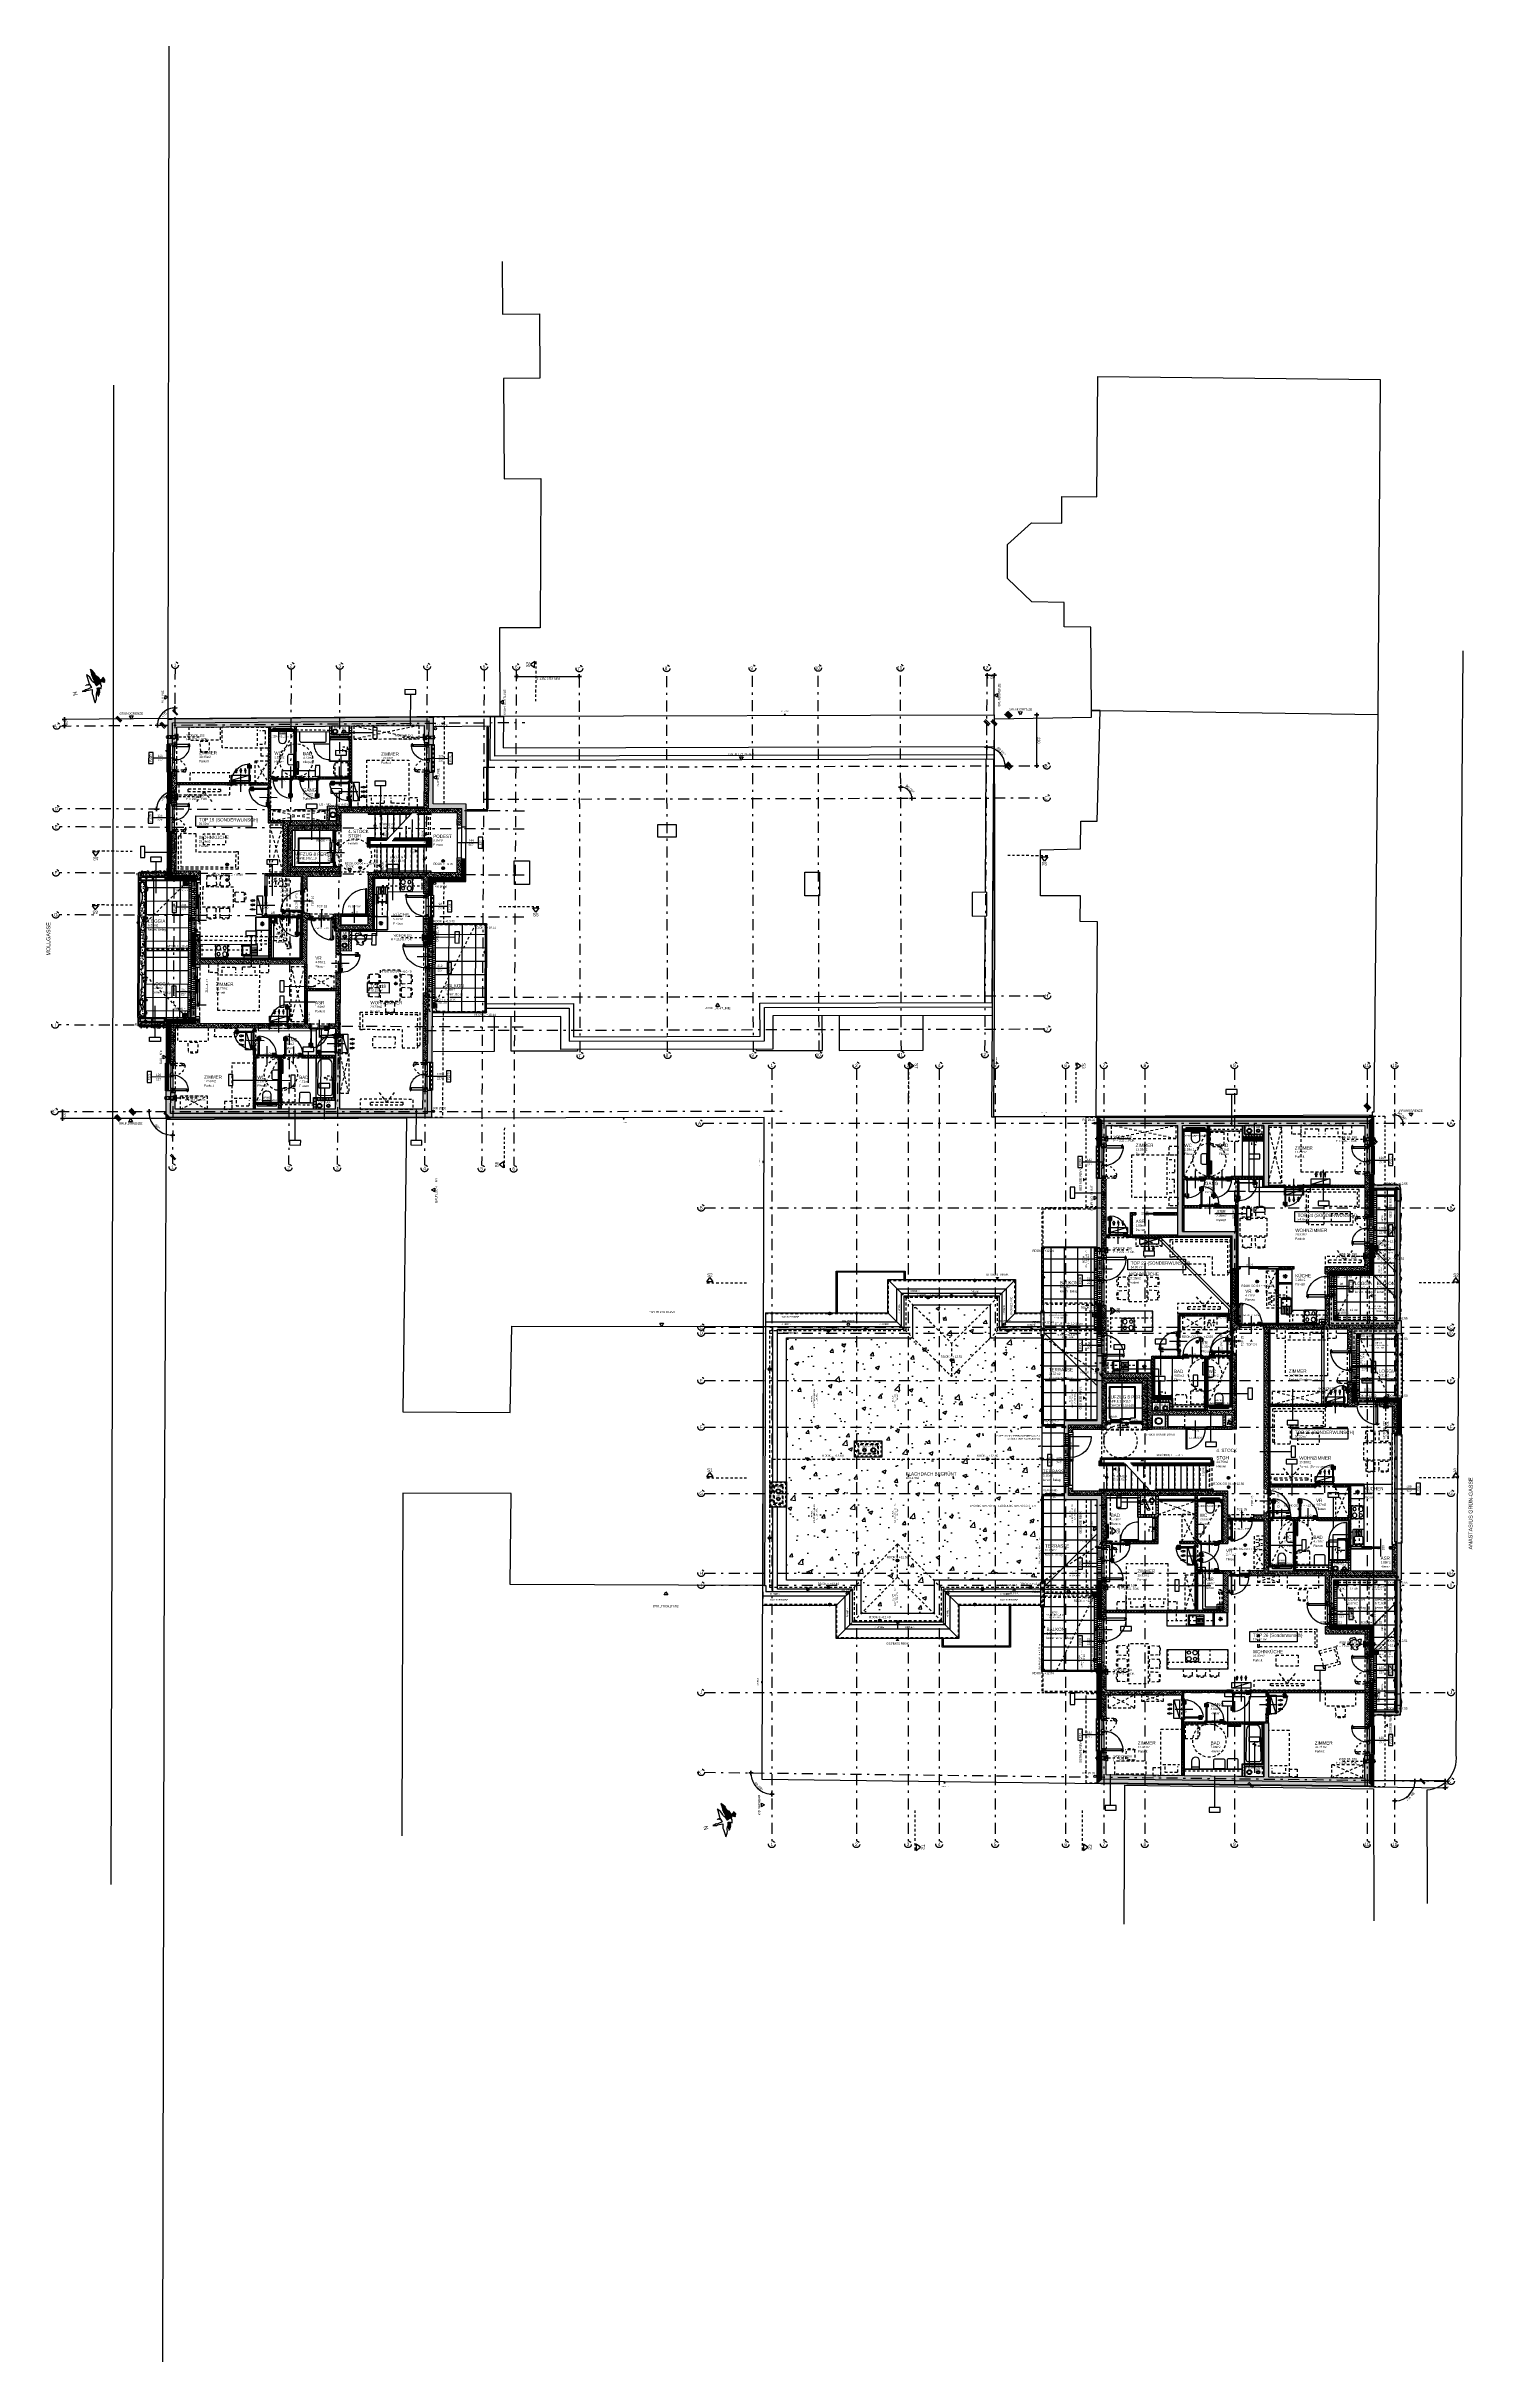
# Model space of a CAD drawing. Header units: millimetres. Extents: x 2821 to 2886, y 1688 to 1792.
import ezdxf
from ezdxf.enums import TextEntityAlignment as Align

# ---------------------------------------------------------------- set-up
doc = ezdxf.new("R2010")
doc.units = ezdxf.units.MM
for name, pattern in [('DASHDOT', [1, 0.5, -0.25, 0, -0.25]), ('HIDDEN', [0.375, 0.25, -0.125]), ('HIDDEN2', [0.1875, 0.125, -0.0625]), ('STRICHLIERT', [5, 4, -1]), ('STRICHPUNKT', [1, 0.5, -0.25, 0, -0.25]), ('STRICHPUNKTX2', [2, 1, -0.5, 0, -0.5])]:
    doc.linetypes.add(name, pattern=pattern)
for name, color, linetype in [('00-AUF---------M0', 8, 'Continuous'), ('00-TXT---------M0', 8, 'Continuous'), ('00-WOL-G00-L04-M0', 22, 'Continuous'), ('01-ANS-G00-L04-M0', 8, 'Continuous'), ('01-HID-G00-L04-ENTWÄSSERUNG', 8, 'HIDDEN2'), ('01-SCH-G00-L04-M0', 8, 'STRICHPUNKTX2'), ('01-SYM-G00-L04-M0', 8, 'Continuous'), ('01-TXT---------M0', 1, 'Continuous'), ('01-TXT---------PP', 1, 'Continuous'), ('01-TXT-G00-L04-M0', 1, 'Continuous'), ('02-ANS-G00-L04-M0', 8, 'Continuous'), ('02-ANS-G00-L04-Rigol', 8, 'Continuous'), ('02-AXO-G00-L04-M0', 8, 'STRICHPUNKT'), ('02-DIM-G00-L04-ACHSEN', 8, 'Continuous'), ('02-DIM-G00-L04-BEHÖRDE', 20, 'Continuous'), ('02-DIM-G00-L04-M0', 8, 'Continuous'), ('02-DIM-G00-L04-ROHBAU', 8, 'Continuous'), ('02-FIL-G00-L04-GRÜN', 72, 'Continuous'), ('02-FIL-G00-L04-LILA', 223, 'Continuous'), ('02-FIL-G00-L04-ORANGE', 40, 'Continuous'), ('02-FIL-G00-L04-PLATTENBELAG', 253, 'Continuous'), ('02-FIL-G00-L04-STB', 8, 'Continuous'), ('02-FLI-G00-L04-M0', 141, 'Continuous'), ('02-HID---------M0', 8, 'HIDDEN2'), ('02-HID-G00-L04-M0', 8, 'HIDDEN2'), ('02-TWA---------M0', 4, 'Continuous'), ('02-TWA-G00-L04-M0', 4, 'Continuous'), ('02-TWB-G00-L04-M0', 5, 'Continuous'), ('02-WDA---------M0', 8, 'Continuous'), ('02-WDA-G00-L04-M0', 8, 'Continuous'), ('02-ZWA---------M0', 2, 'Continuous'), ('02-ZWA-G00-L04-M0', 2, 'Continuous'), ('03-ANS-G00-L04-M0', 8, 'Continuous'), ('03-HID-G00-L04-M0', 8, 'HIDDEN2'), ('03-SYM-G00-L04-M0', 8, 'Continuous'), ('04-HLP---------M0', 8, 'HIDDEN2'), ('04-STO---------M0', 1, 'Continuous'), ('04-STO-G00-L04-M0', 1, 'Continuous'), ('04-SYM---------EP', 8, 'Continuous'), ('04-SYM-G00-L04-EP', 8, 'Continuous'), ('04-TXT---------EP', 8, 'Continuous'), ('04-TXT-G00-L04-M0', 8, 'Continuous'), ('04-TXT-G00-L04-POS', 8, 'Continuous'), ('05-STO---------M0', 1, 'Continuous'), ('05-STO--------M0', 1, 'Continuous'), ('05-SYM---------M0', 8, 'Continuous'), ('05-SYM--------M0', 8, 'Continuous'), ('05-SYM-G00-L04-M0', 8, 'Continuous'), ('05-TXT---------PP', 8, 'Continuous'), ('05-TXT--------M0', 8, 'Continuous'), ('05-TXT-G00-L04-M0', 8, 'Continuous'), ('06-SYM-G00-L04-M0', 8, 'Continuous'), ('06-TXT-G00-L04-M0', 8, 'Continuous'), ('07-BAR-G00-L04-M0', 8, 'HIDDEN2'), ('07-SAN---------M0', 8, 'Continuous'), ('07-SAN-G00-L04-FBHZG-EVERT', 8, 'Continuous'), ('07-SAN-G00-L04-KLIMA', 8, 'Continuous'), ('07-SAN-G00-L04-Küche', 8, 'Continuous'), ('07-SAN-G00-L04-M0', 8, 'Continuous'), ('07-TXT---------M0', 8, 'Continuous'), ('09-FIL-G00-L04-BLAU', 161, 'Continuous'), ('09-SYM-G00-L04-GEHSTEIG', 8, 'Continuous'), ('09-TXT-G00-L04-M0', 8, 'Continuous'), ('09-VER-G00-L04-GEBÄUDE', 5, 'Continuous'), ('09-VER-G00-L04-GRUNDSTÜCKSGRENZE', 161, 'Continuous')]:
    doc.layers.add(name, color=color, linetype=linetype)
for name, color, linetype, plot in [('00_HLP---------M0', 6, 'Continuous', False), ('00_HLP-G00-L04-M0', 6, 'Continuous', False), ('05_HLP---------M0', 6, 'Continuous', False), ('07_MOB-G00-L04-M0', 6, 'HIDDEN2', False)]:
    doc.layers.add(name, color=color, linetype=linetype, plot=plot)
doc.styles.add('ARIAL', font='arial.ttf', dxfattribs={"width": 0.85})
doc.styles.add('NORM7', font='norm.shx', dxfattribs={"width": 0.65})
doc.styles.get("Standard").update_dxf_attribs({"font": 'arial.ttf'})
doc.linetypes.add('ZICKZACK', pattern='A,0.00254,-5.08,[131,ltypeshp.shx,S=5.08,R=0,X=-5.08,Y=0],-10.16,[131,ltypeshp.shx,S=5.08,R=180,X=5.08,Y=0],-5.08', length=20.32254)
doc.dimstyles.new('pp chromy&schneider', dxfattribs={"dimscale": 0.005, "dimtxt": 25, "dimasz": 10, "dimexe": 0, "dimexo": 0, "dimgap": 5, "dimtad": 1, "dimdec": 1, "dimlfac": 100, "dimrnd": 0.1, "dimzin": 9, "dimdsep": 46, "dimtxsty": 'ARIAL', "dimblk": 'c&s kote', "dimcen": 0, "dimse1": 1, "dimse2": 1, "dimclrd": 8, "dimclrt": 8, "dimadec": 0, "dimazin": 0, "dimtfac": 0.75, "dimtdec": 1, "dimtix": 1, "dimtmove": 2, "dimatfit": 0, "dimldrblk": 'NONE', "dimfxl": 1, "dimtolj": 1, "dimlwd": -1, "dimarcsym": 0})
pattern_1 = [(135, (2796.0732, 1683.69414), (-0.08980256, -0.08980256), []), (135, (2796.0732, 1683.78394), (-0.08980256, -0.08980256), [0.0635, -0.03175])]
pattern_2 = [(90, (2796.073195, 1683.69414), (-0.0274963, 0.047625), [0.03175, -0.0635]), (210, (2796.073195, 1683.69414), (-0.02749631, -0.047624994), [0.03175, -0.0635]), (150, (2796.073195, 1683.69414), (-0.05499261, 6e-09), [-0.0635, 0.03175])]
pattern_3 = [(0, (2796.073195, 1683.69414), (0.0635, 0.0635), [0.03175, -0.09525]), (90, (2796.08907, 1683.678265), (-0.0635, 0.0635), [0.03175, -0.09525])]
pattern_4 = [(90, (2796.073195, 1683.69414), (-0.03175, 0), [0.03175, -0.03175]), (180, (2796.073195, 1683.69414), (0, -0.03175), [0.03175, -0.03175])]
pattern_5 = [(90, (2796.073195, 1683.69414), (-0.015875, 0), []), (180, (2796.073195, 1683.69414), (0, -0.0635), [])]
pattern_6 = [(0, (2796.073195, 1683.69414), (0, 0.0635), []), (0, (2796.073195, 1683.72589), (0, 0.0635), [0.03175, -0.015875])]
pattern_7 = [(90, (2796.073195, 1683.69414), (-0.0635, 0), []), (180, (2796.0732, 1683.69414), (0, -0.127), [0.0635, -0.0635]), (180, (2796.0732, 1683.75764), (0, -0.127), [-0.0635, 0.0635])]
pattern_8 = [(135, (2796.07319, 1683.69414), (-0.06735192, -0.06735192), []), (135, (2796.07319, 1683.73904), (-0.06735192, -0.06735192), [])]
pattern_9 = [(135, (2796.07319, 1683.66914), (-0.06735192, -0.06735192), []), (135, (2796.07319, 1683.71404), (-0.06735192, -0.06735192), [])]
pattern_10 = [(180, (2911.073195, 1728.69414), (-0.047625, -0.0274963), [0.03175, -0.0635]), (300, (2911.073195, 1728.69414), (0.047624994, -0.02749631), [0.03175, -0.0635]), (240, (2911.073195, 1728.69414), (-6e-09, -0.05499261), [-0.0635, 0.03175])]
pattern_11 = [(90, (2911.073195, 1728.69414), (-0.0274963, 0.047625), [0.03175, -0.0635]), (210, (2911.073195, 1728.69414), (-0.02749631, -0.047624994), [0.03175, -0.0635]), (150, (2911.073195, 1728.69414), (-0.05499261, 6e-09), [-0.0635, 0.03175])]
pattern_12 = [(45, (2796.0732, 1683.69414), (-0.08980256, 0.08980256), []), (45, (2796.163, 1683.69414), (-0.08980256, 0.08980256), [0.0635, -0.03175])]
pattern_13 = [(90, (2796.073195, 1683.69414), (-0.0635, 0.0635), [0.03175, -0.09525]), (180, (2796.08907, 1683.710015), (-0.0635, -0.0635), [0.03175, -0.09525])]
pattern_14 = [(89.70755, (2799.24015, 1705.959677), (-0.027252854, 0.047764726), [0.03175, -0.0635]), (209.70755, (2799.24015, 1705.959677), (-0.027739039, -0.047484027), [0.03175, -0.0635]), (149.70755, (2799.24015, 1705.959677), (-0.054991893, 0.000280699), [-0.0635, 0.03175])]
pattern_15 = [(134.70755, (2799.24015, 1705.95968), (-0.09025976, -0.08934302), []), (134.70755, (2799.24061, 1706.04948), (-0.09025976, -0.08934302), [0.0635, -0.03175])]
pattern_16 = [(89.70755, (2799.240151, 1705.959677), (-0.0158747932, 8.10293e-05), []), (179.70755, (2799.24015, 1705.95968), (-0.00032412, -0.06349917), [])]
pattern_17 = [(89.70755, (2799.24015, 1705.95968), (-0.063175056, 0.06382329), [0.03175, -0.09525]), (179.70755, (2799.25611, 1705.97547), (-0.06382329, -0.063175056), [0.03175, -0.09525])]
pattern_18 = [(359.70755, (2799.24015, 1705.95968), (0.00032412, 0.06349917), []), (359.70755, (2799.240313, 1705.991426), (0.00032412, 0.06349917), [0.03175, -0.015875])]
pattern_19 = [(89.70755, (2799.24015, 1705.959677), (-0.031749586, 0.000162059), [0.03175, -0.03175]), (179.70755, (2799.24015, 1705.959677), (-0.000162059, -0.031749586), [0.03175, -0.03175])]
pattern_20 = [(134.70755, (2799.24015, 1705.95968), (-0.06769482, -0.06700727), []), (134.70755, (2799.24038, 1706.00458), (-0.06769482, -0.06700727), [])]
pattern_21 = [(180, (2950.54736, 1762.02176), (-4e-11, -0.09525), [])]
pattern_22 = [(5e-14, (2796.07319, 1683.69414), (-1e-16, 0.09525), [])]

# ---------------------------------------------------------------- blocks, each defined once
blk = doc.blocks.new('01-HK3')
blk.add_lwpolyline([(0, 0), (0.042, 0.073), (-0.042, 0.073)], close=True)
at = {"color": 0, "style": 'ARIAL', "width": 0.85}
blk.add_attdef('HEIGHT', text='', height=0.05, dxfattribs=at).set_placement((0, 0.35), align=Align.TOP_CENTER)
blk = doc.blocks.new('05-TXT')
at = {"layer": '05-TXT--------M0'}
blk.add_line((-0.4, 0), (0.4, 0), dxfattribs=at)
at = {"layer": '05-TXT--------M0', "color": 8, "style": 'ARIAL', "width": 0.85}
blk.add_attdef('BREITE', text='', height=0.1, dxfattribs=at).set_placement((0, 0.05), align=Align.CENTER)
blk.add_attdef('HÖHE', text='', height=0.1, rotation=360, dxfattribs=at).set_placement((0, -0.06), align=Align.TOP_CENTER)
blk = doc.blocks.new('04-TXT')
blk.add_line((0, 0), (0.95, 0))
at = {"layer": '04-TXT---------EP', "color": 8, "style": 'ARIAL', "width": 0.85}
blk.add_attdef('WIDTH', text='', height=0.1, dxfattribs=at).set_placement((0.63, 0.05), align=Align.CENTER)
blk.add_attdef('HEIGHT', text='', height=0.1, dxfattribs=at).set_placement((0.63, -0.05), align=Align.TOP_CENTER)
blk = doc.blocks.new('03-rar')
blk.add_circle((0, 0), 0.05)
at = {"layer": '01-TXT---------M0', "color": 8, "style": 'ARIAL', "width": 0.85}
blk.add_attdef('RR', text='', height=0.1, dxfattribs=at).set_placement((0, 0.1), align=Align.CENTER)
blk = doc.blocks.new('01-SQM')
at = {"layer": '01-TXT---------M0', "color": 1, "style": 'ARIAL', "width": 0.85}
blk.add_attdef('ROOM', (0, 0), '', height=0.15, dxfattribs=at)
blk.add_attdef('AREA', text='', height=0.1, dxfattribs=at).set_placement((0, -0.06), align=Align.TOP_LEFT)
at = {"layer": '01-TXT---------PP', "color": 1, "style": 'ARIAL', "width": 0.85}
blk.add_attdef('NR', text='', height=0.15, dxfattribs=at).set_placement((-0.12, 0), align=Align.RIGHT)
blk.add_attdef('FLOOR', text='', height=0.1, dxfattribs=at).set_placement((0, -0.26), align=Align.TOP_LEFT)
blk = doc.blocks.new('TÜR-80_10er-WAND')
at = {"layer": '00_HLP---------M0'}
blk.add_lwpolyline([(0.41, -0.03), (-0.41, -0.03), (-0.41, -0.03), (-0.41, 0.02), (0.41, 0.02)], close=True, dxfattribs=at)
for points in [[(0.4, 0.02), (-0.4, 0.02)], [(-0.37, 0.02), (-0.37, 0.03), (-0.32, 0.03), (-0.32, 0.02)], [(-0.36, 0.03), (-0.36, 0.08), (-0.22, 0.08)], [(-0.34, 0.03), (-0.34, 0.06), (-0.22, 0.06)], [(-0.22, 0.06), (-0.22, 0.08)], [(-0.37, -0.03), (-0.37, -0.04), (-0.32, -0.04), (-0.32, -0.03)], [(-0.36, -0.04), (-0.36, -0.09), (-0.22, -0.09)], [(-0.34, -0.04), (-0.34, -0.07), (-0.22, -0.07)], [(-0.22, -0.07), (-0.22, -0.09)]]:
    blk.add_lwpolyline(points, dxfattribs=at)
at = {"layer": '02-HID---------M0', "ltscale": 0.5}
for points in [[(0.45, 0.1), (-0.44, 0.1)], [(-0.44, 0), (0.45, 0)]]:
    blk.add_lwpolyline(points, dxfattribs=at)
at = {"layer": '02-ZWA---------M0'}
for points in [[(-0.44, 0.1), (-0.44, 0)], [(0.45, 0.1), (0.45, 0)]]:
    blk.add_lwpolyline(points, dxfattribs=at)
at = {"layer": '05-STO--------M0'}
for points in [[(-0.46, 0.1), (-0.46, 0.12), (-0.41, 0.12), (-0.41, 0.1), (-0.4, 0.1), (-0.4, 0.02), (-0.41, 0.02), (-0.41, -0.03), (-0.46, -0.03), (-0.46, 0)], [(0.47, 0.1), (0.47, 0.12), (0.41, 0.12), (0.41, 0.1), (0.4, 0.1), (0.4, 0.02), (0.41, 0.02), (0.41, -0.03), (0.47, -0.03), (0.47, 0)]]:
    blk.add_lwpolyline(points, dxfattribs=at)
at = {"layer": '05-SYM---------M0'}
for points in [[(0.35, -0.81), (0.3, -0.81), (0.3, -0.67)], [(0.32, -0.67), (0.3, -0.67)], [(0.35, -0.79), (0.32, -0.79), (0.32, -0.67)], [(0.36, -0.83), (0.35, -0.83), (0.35, -0.77), (0.36, -0.77)], [(0.4, -0.83), (0.41, -0.83), (0.41, -0.77), (0.4, -0.77)], [(0.41, -0.81), (0.47, -0.81), (0.47, -0.67)], [(0.41, -0.79), (0.45, -0.79), (0.45, -0.67)], [(0.45, -0.67), (0.47, -0.67)]]:
    blk.add_lwpolyline(points, dxfattribs=at)
at = {"layer": '05-SYM--------M0'}
blk.add_lwpolyline([(0.4, -0.04), (0.4, -0.86), (0.4, -0.86), (0.36, -0.86), (0.36, -0.04)], close=True, dxfattribs=at)
for points in [[(0.41, -0.04), (0.42, -0.04)], [(0.41, -0.03), (0.41, -0.04)]]:
    blk.add_lwpolyline(points, dxfattribs=at)
blk.add_circle((0.41, -0.04), 0.01, dxfattribs=at)
blk.add_arc((0.41, -0.04), 0.828, 176.3309, 266.3309, dxfattribs=at)
blk = doc.blocks.new('LIFT')
at = {"layer": '00-AUF---------M0'}
for p, q in [((1.5, 1.73), (0.34, 1.73)), ((0.34, 1.73), (0.34, 0.3)), ((1.47, 1.7), (0.37, 1.7)), ((0.37, 1.7), (0.37, 0.3)), ((1.47, 0.3), (1.47, 1.7)), ((1.5, 0.3), (1.5, 1.73))]:
    blk.add_line(p, q, dxfattribs=at)
for points in [[(0, 0.1), (0, 0), (0.04, 0), (0.04, 0.1)], [(0.04, 0.05), (0.54, 0.05), (0.54, 0.16), (0.04, 0.16)], [(0.99, 0.24), (0.99, 0.29), (0.54, 0.29), (0.54, 0.24)], [(0.99, 0.07), (0.99, 0.11), (0.54, 0.11), (0.54, 0.07)], [(1.44, 0.19), (1.44, 0.24), (0.99, 0.24), (0.99, 0.19)], [(1.44, 0.12), (1.44, 0.16), (0.99, 0.16), (0.99, 0.12)], [(1.59, 0.05), (1.44, 0.05), (1.44, 0.16), (1.59, 0.16), (1.59, 0.05)], [(1.65, 0.1), (1.65, 0), (1.59, 0), (1.59, 0.1)]]:
    blk.add_lwpolyline(points, close=True, dxfattribs=at)
for points in [[(0.34, 0.3), (0.54, 0.3), (0.54, 0.29)], [(1.5, 0.3), (1.44, 0.3), (1.44, 0.19)]]:
    blk.add_lwpolyline(points, dxfattribs=at)
at = {"layer": '00_HLP---------M0'}
for points in [[(1.65, 1.9), (1.65, 0.1), (0, 0.1), (0, 1.9), (1.65, 1.9)], [(0.92, 0.05), (0.92, 1.97)], [(1.65, 0.76), (0, 0.76)]]:
    blk.add_lwpolyline(points, dxfattribs=at)
blk = doc.blocks.new('06-TXT')
at = {"color": 8, "style": 'ARIAL', "width": 0.85}
blk.add_attdef('STAIR', text='', height=0.1, dxfattribs=at).set_placement((0.01, 0.05), align=Align.CENTER)
blk.add_attdef('STG', text='', height=0.1, dxfattribs=at).set_placement((0.01, -0.05), align=Align.TOP_CENTER)
blk = doc.blocks.new('STIEGE_2')
at = {"linetype": 'HIDDEN2'}
for p, q in [((-2.7, 2.44), (-1.48, 2.44)), ((-1.22, 2.19), (0, 2.19)), ((0, 1.91), (-1.22, 1.91)), ((0, 1.63), (-1.22, 1.63)), ((0, 1.35), (-1.22, 1.35)), ((0, 1.07), (-1.22, 1.07)), ((0, 0.79), (-1.22, 0.79)), ((0, 0.51), (-1.22, 0.51)), ((0, 0.23), (-1.22, 0.23))]:
    blk.add_line(p, q, dxfattribs=at)
for p, q in [((-1.22, 0.21), (-1.22, 2.17)), ((-1.22, 2.17), (0, 2.17)), ((0, 2.17), (0, 0.21)), ((0, 1.89), (-1.22, 1.89)), ((0, 1.61), (-1.22, 1.61)), ((0, 1.33), (-1.22, 1.33)), ((0, 1.05), (-1.22, 1.05)), ((0, 0.77), (-1.22, 0.77)), ((0, 0.49), (-1.22, 0.49)), ((0, 0.21), (-1.22, 0.21))]:
    blk.add_line(p, q)
for points in [[(-2.7, 2.45), (-1.48, 2.45), (-1.48, 1.89)], [(-2.7, 2.45), (-2.7, 0.77)], [(-2.7, 2.17), (-1.48, 2.17)], [(-1.55, 1.83), (-1.55, 2.45), (-1.55, 2.8), (-1.15, 2.8), (-1.15, -0.13), (-1.55, -0.13), (-1.55, 1.56)], [(-1.52, 1.86), (-1.52, 2.45), (-1.52, 2.77), (-1.18, 2.77), (-1.18, -0.1), (-1.52, -0.1), (-1.52, 1.59)], [(-1.48, 1.89), (-1.48, 2.45), (-1.48, 2.73), (-1.22, 2.73), (-1.22, -0.06), (-1.48, -0.06), (-1.48, 1.62)], [(-1.43, 1.94), (-1.43, 2.45), (-1.43, 2.68), (-1.27, 2.68), (-1.27, -0.01), (-1.43, -0.01), (-1.43, 1.67)], [(-1.43, 1.94), (-2.7, 0.77)], [(-2.7, 1.89), (-1.48, 1.89)], [(-2.7, 1.61), (-1.8, 1.61)], [(-2.7, 1.33), (-2.09, 1.33)], [(-2.7, 1.05), (-2.4, 1.05)], [(-2.09, 1.05), (-1.48, 1.05)], [(-1.8, 1.33), (-1.48, 1.33)], [(-1.48, 1.61), (-1.48, 0.49)], [(-2.7, 0.49), (-1.48, 0.49)], [(-1.48, 0.21), (-1.48, 0.21), (-2.7, 0.21), (-2.7, 0.21)], [(-2.4, 0.77), (-1.48, 0.77)]]:
    blk.add_lwpolyline(points)
for points in [[(-2.7, 2.16), (-1.48, 2.16)], [(0, 2.17), (0, 2.45), (-1.22, 2.45), (-1.22, 2.17)], [(-2.7, 1.88), (-1.5, 1.88)], [(-2.7, 1.6), (-1.82, 1.6)], [(-2.7, 1.32), (-2.11, 1.32)], [(-1.8, 1.32), (-1.48, 1.32)], [(-2.7, 1.04), (-2.42, 1.04)], [(-2.7, 0.48), (-1.48, 0.48)], [(-1.48, 0.21), (-1.48, -0.06), (-2.7, -0.06), (-2.7, 0.21)], [(-1.48, 0.2), (-1.48, 0.2), (-2.7, 0.2), (-2.7, 0.2)], [(-2.4, 0.76), (-1.48, 0.76)], [(-2.09, 1.04), (-1.48, 1.04)]]:
    blk.add_lwpolyline(points, dxfattribs=at)
for points in [[(-2.09, 2.45, 0, 0, 0), (-2.09, 1.55, 0.075, 0, 0), (-2.09, 1.33, 0, 0, 0)], [(-0.61, 0.21, 0, 0, 0), (-0.61, 1.9, 0.1, 0, 0), (-0.61, 2.17, 0, 0, 0)], [(-2.09, 1.05, 0, 0, 0), (-2.09, 0.42, 0.075, 0, 0), (-2.09, 0.21, 0, 0, 0)]]:
    blk.add_lwpolyline(points, format="xyseb")
for centre in [(-2.09, 2.45), (-0.61, 0.21)]:
    blk.add_circle(centre, 0.05)
blk = doc.blocks.new('WET')
at = {"layer": '02-TWA---------M0'}
for points in [[(-0.54, 0), (-0.54, 0.2)], [(0.54, 0), (0.54, 0.2)]]:
    blk.add_lwpolyline(points, dxfattribs=at)
at = {"layer": '02-ZWA---------M0'}
for points in [[(-0.54, 0), (-0.54, -0.07)], [(0.54, 0), (0.54, -0.07)]]:
    blk.add_lwpolyline(points, dxfattribs=at)
at = {"layer": '05-STO---------M0'}
for points in [[(-0.54, 0.06), (-0.52, 0.06), (-0.52, 0.06, 0.414214), (-0.52, 0.07), (-0.54, 0.07)], [(0.54, 0.06), (0.52, 0.06), (0.52, 0.06, -0.414214), (0.52, 0.07), (0.54, 0.07)], [(-0.54, -0.01), (-0.52, -0.01), (-0.52, -0.02, -0.414214), (-0.52, -0.02), (-0.54, -0.02)], [(0.54, -0.01), (0.52, -0.01), (0.52, -0.02, 0.414214), (0.52, -0.02), (0.54, -0.02)]]:
    blk.add_lwpolyline(points, format="xyb", close=True, dxfattribs=at)
for points in [[(-0.46, -0.01), (-0.54, -0.01), (-0.54, 0.06), (-0.45, 0.06), (-0.45, 0.06), (-0.45, 0.06), (-0.45, 0.02), (-0.46, 0.02), (-0.46, -0.01)], [(0.46, -0.01), (0.54, -0.01), (0.54, 0.06), (0.45, 0.06), (0.45, 0.06), (0.45, 0.06), (0.45, 0.02), (0.46, 0.02), (0.46, -0.01)]]:
    blk.add_lwpolyline(points, dxfattribs=at)
at = {"layer": '05-SYM---------M0'}
for p, q in [((-0.42, -0.91), (-0.39, -0.91)), ((-0.42, -0.93), (-0.39, -0.93))]:
    blk.add_line(p, q, dxfattribs=at)
for points in [[(0.54, 0.02), (-0.54, 0.02)], [(-0.51, -0.93), (-0.56, -0.93), (-0.56, -0.79)], [(-0.54, -0.79), (-0.56, -0.79)], [(-0.51, -0.91), (-0.54, -0.91), (-0.54, -0.79)], [(-0.5, -0.95), (-0.51, -0.95), (-0.51, -0.89), (-0.5, -0.89)], [(-0.43, -0.06), (-0.43, -0.06), (-0.45, -0.06), (-0.45, -0.05), (-0.48, -0.05), (-0.48, -0.03), (-0.5, -0.03), (-0.5, -0.98), (-0.48, -0.98), (-0.48, -0.97), (-0.45, -0.97), (-0.45, -0.95), (-0.43, -0.95), (-0.43, -0.06)], [(-0.49, -0.03), (-0.49, -0.02)], [(-0.49, -0.02), (-0.48, -0.02)], [(-0.43, -0.95), (-0.42, -0.95), (-0.42, -0.89), (-0.43, -0.89)], [(-0.39, -0.95), (-0.38, -0.95), (-0.38, -0.89), (-0.39, -0.89)], [(-0.39, -0.95), (-0.39, -0.89)]]:
    blk.add_lwpolyline(points, dxfattribs=at)
at = {"layer": '05-SYM---------M0', "linetype": 'HIDDEN2', "ltscale": 0.2}
blk.add_lwpolyline([(-0.5, -0.14), (-0.55, -0.14), (-0.55, -0.43), (-0.5, -0.43)], close=True, dxfattribs=at)
at = {"layer": '05-SYM---------M0'}
blk.add_circle((-0.49, -0.02), 0.01, dxfattribs=at)
blk.add_arc((-0.49, -0.02), 0.961, 269.4038, 0.6558, dxfattribs=at)
at = {"layer": '05_HLP---------M0'}
for p, q in [((0.4, 0.04), (0.4, 0.07)), ((0.42, 0.04), (0.42, 0.07))]:
    blk.add_line(p, q, dxfattribs=at)
for points in [[(-0.45, 0.03), (-0.45, 0.03), (-0.45, 0.01), (-0.46, 0.01), (-0.46, -0.01), (-0.47, -0.01), (-0.47, -0.03), (0.47, -0.03), (0.47, -0.01), (0.46, -0.01), (0.46, 0.01), (0.45, 0.01), (0.45, 0.03), (-0.45, 0.03)], [(0.44, 0.07), (0.44, 0.08), (0.38, 0.08), (0.38, 0.07)], [(0.44, 0.07), (0.38, 0.07)], [(0.44, 0.03), (0.44, 0.04), (0.38, 0.04), (0.38, 0.03)], [(0.42, -0.04), (0.42, -0.1), (0.29, -0.1)], [(0.4, -0.04), (0.4, -0.08), (0.29, -0.08)], [(0.29, -0.08), (0.29, -0.1)], [(0.44, -0.03), (0.44, -0.04), (0.38, -0.04), (0.38, -0.03)]]:
    blk.add_lwpolyline(points, dxfattribs=at)
blk = doc.blocks.new('00-top')
blk.add_lwpolyline([(0, 0, 0, 0.125, 0), (-0.12, 0, 0.125, 0.125, 0)], format="xyseb")
at = {"layer": '01-TXT---------M0', "color": 8, "style": 'ARIAL', "width": 0.85}
for tag, p in [('TOP', (-0.65, 0)), ('NUMBER', (-0.3, 0))]:
    blk.add_attdef(tag, text='', height=0.1, rotation=90, dxfattribs=at).set_placement(p, align=Align.MIDDLE_CENTER)
blk = doc.blocks.new('TÜR-80_20er-WAND')
at = {"layer": '00_HLP---------M0'}
blk.add_lwpolyline([(0.41, 0.03), (-0.41, 0.03), (-0.41, 0.03), (-0.41, -0.01), (0.41, -0.01)], close=True, dxfattribs=at)
for points in [[(-0.37, 0.03), (-0.37, 0.05), (-0.32, 0.05), (-0.32, 0.03)], [(-0.36, 0.05), (-0.36, 0.1), (-0.22, 0.1)], [(-0.34, 0.05), (-0.34, 0.08), (-0.22, 0.08)], [(-0.22, 0.08), (-0.22, 0.1)], [(0.4, -0.01), (-0.4, -0.01)], [(-0.37, -0.01), (-0.37, -0.02), (-0.32, -0.02), (-0.32, -0.01)], [(-0.36, -0.02), (-0.36, -0.07), (-0.22, -0.07)], [(-0.34, -0.02), (-0.34, -0.05), (-0.22, -0.05)], [(-0.22, -0.05), (-0.22, -0.07)]]:
    blk.add_lwpolyline(points, dxfattribs=at)
at = {"layer": '02-HID---------M0'}
for points in [[(0.44, 0.01), (-0.44, 0.01)], [(-0.44, -0.19), (0.44, -0.19)]]:
    blk.add_lwpolyline(points, dxfattribs=at)
at = {"layer": '02-TWA---------M0'}
for points in [[(-0.44, -0.19), (-0.44, 0.01)], [(0.44, -0.19), (0.44, 0.01)]]:
    blk.add_lwpolyline(points, dxfattribs=at)
at = {"layer": '05-STO--------M0'}
for points in [[(-0.46, -0.19), (-0.46, -0.21), (-0.41, -0.21), (-0.41, -0.19), (-0.4, -0.19), (-0.4, -0.01), (-0.41, -0.01), (-0.41, 0.03), (-0.46, 0.03), (-0.46, 0.01)], [(0.46, -0.19), (0.46, -0.21), (0.41, -0.21), (0.41, -0.19), (0.4, -0.19), (0.4, -0.01), (0.41, -0.01), (0.41, 0.03), (0.46, 0.03), (0.46, 0.01)]]:
    blk.add_lwpolyline(points, dxfattribs=at)
at = {"layer": '05-SYM---------M0'}
for points in [[(0.35, 0.82), (0.3, 0.82), (0.3, 0.68)], [(0.32, 0.68), (0.3, 0.68)], [(0.35, 0.8), (0.32, 0.8), (0.32, 0.68)], [(0.36, 0.84), (0.35, 0.84), (0.35, 0.78), (0.36, 0.78)], [(0.4, 0.84), (0.41, 0.84), (0.41, 0.78), (0.4, 0.78)], [(0.41, 0.82), (0.47, 0.82), (0.47, 0.68)], [(0.41, 0.8), (0.45, 0.8), (0.45, 0.68)], [(0.45, 0.68), (0.47, 0.68)]]:
    blk.add_lwpolyline(points, dxfattribs=at)
at = {"layer": '05-SYM--------M0'}
blk.add_lwpolyline([(0.4, 0.05), (0.4, 0.87), (0.4, 0.87), (0.36, 0.87), (0.36, 0.05)], close=True, dxfattribs=at)
for points in [[(0.41, 0.04), (0.41, 0.05)], [(0.41, 0.05), (0.42, 0.05)]]:
    blk.add_lwpolyline(points, dxfattribs=at)
blk.add_circle((0.41, 0.05), 0.01, dxfattribs=at)
blk.add_arc((0.41, 0.05), 0.828, 93.6691, 183.6691, dxfattribs=at)
blk = doc.blocks.new('FENSTER_120')
at = {"layer": '02-WDA---------M0'}
for points in [[(-1.04, 0), (-1.04, -0.2)], [(-0.06, 0), (-0.06, -0.2)]]:
    blk.add_lwpolyline(points, dxfattribs=at)
at = {"layer": '04-HLP---------M0', "linetype": 'Continuous'}
for p, q in [((-0.99, 0.09), (-0.99, 0.1)), ((-0.99, 0.1), (-0.98, 0.14)), ((-0.98, 0.14), (-0.97, 0.14)), ((-0.97, 0.1), (-0.99, 0.1)), ((-0.99, 0.1), (-0.96, 0.1)), ((-0.96, 0.1), (-0.97, 0.14)), ((-0.97, 0.14), (-0.97, 0.14)), ((-0.97, 0.1), (-0.96, 0.1)), ((-0.96, 0.09), (-0.96, 0.1)), ((-0.07, 0.99), (-0.06, 0.99)), ((-0.07, 0.97), (-0.06, 0.97)), ((-0.06, 0.99), (-0.02, 0.99)), ((-0.06, 0.98), (-0.06, 0.99)), ((-0.06, 0.99), (-0.06, 0.97)), ((-0.06, 0.98), (-0.06, 0.97)), ((-0.06, 0.97), (-0.02, 0.97)), ((-0.02, 0.99), (-0.02, 0.97)), ((-0.02, 0.98), (-0.02, 0.98))]:
    blk.add_line(p, q, dxfattribs=at)
for points in [[(-0.09, 1.02), (-0.07, 1.02), (-0.07, 0.94), (-0.16, 0.94), (-0.16, 0.98), (-0.15, 0.98), (-0.15, 0.99), (-0.13, 0.99), (-0.13, 1), (-0.09, 1)], [(-0.09, 0.1), (-0.07, 0.1), (-0.07, 0.18), (-0.16, 0.18), (-0.16, 0.14), (-0.15, 0.14), (-0.15, 0.13), (-0.13, 0.13), (-0.13, 0.12), (-0.09, 0.12)]]:
    blk.add_lwpolyline(points, close=True, dxfattribs=at)
for points in [[(-0.16, 0.18), (-0.16, 0.94)], [(-0.07, 0.94), (-0.07, 0.18)]]:
    blk.add_lwpolyline(points, dxfattribs=at)
at = {"layer": '04-HLP---------M0'}
for points in [[(-0.05, 0.09), (-0.1, 0.09)], [(-0.08, 0.06), (-0.08, 0.11)]]:
    blk.add_lwpolyline(points, dxfattribs=at)
blk.add_circle((-0.08, 0.09), 0.00474, dxfattribs=at)
at = {"layer": '04-HLP---------M0', "linetype": 'Continuous'}
for centre, radius, start, end in [((-0.08, 0.09), 0.928, 89.6297, 180.4369), ((-0.99, 0.1), 0.002, 90, 180), ((-0.98, 0.14), 0.002, 90, 173.6598), ((-0.97, 0.14), 0.002, 6.3402, 90), ((-0.96, 0.1), 0.002, 360, 90), ((-0.06, 0.99), 0.002, 360, 90), ((-0.06, 0.97), 0.002, 270, 360), ((-0.02, 0.99), 0.002, 360, 83.6598), ((-0.02, 0.97), 0.002, 276.3402, 360)]:
    blk.add_arc(centre, radius, start, end, dxfattribs=at)
at = {"layer": '04-STO---------M0'}
for points in [[(-1.11, 0.08), (-1, 0.08), (-1, 0.03), (-0.99, 0.03), (-0.99, 0.01), (-0.97, 0.01), (-0.97, -0.01), (-1.04, -0.01), (-1.04, 0), (-1.11, 0)], [(-1.01, 0.08), (-1.01, 0.09), (-0.93, 0.09), (-0.93, 0), (-0.97, 0), (-0.97, 0.01), (-0.98, 0.01), (-0.98, 0.04), (-0.99, 0.04), (-0.99, 0.08)], [(-0.09, 0.08), (-0.09, 0.09), (-0.17, 0.09), (-0.17, 0), (-0.13, 0), (-0.13, 0.01), (-0.12, 0.01), (-0.12, 0.04), (-0.11, 0.04), (-0.11, 0.08)], [(0.01, 0.08), (-0.1, 0.08), (-0.1, 0.03), (-0.11, 0.03), (-0.11, 0.01), (-0.13, 0.01), (-0.13, -0.01), (-0.06, -0.01), (-0.06, 0), (0.01, 0)]]:
    blk.add_lwpolyline(points, close=True, dxfattribs=at)
at = {"layer": '04-SYM---------EP'}
for points in [[(-0.93, 0.09), (-0.17, 0.09)], [(-0.17, 0), (-0.93, 0)]]:
    blk.add_lwpolyline(points, dxfattribs=at)
blk = doc.blocks.new('FENSTER_140')
at = {"layer": '02-WDA---------M0'}
for points in [[(0.07, -0.2), (0.07, -0.4)], [(1.33, -0.2), (1.33, -0.4)]]:
    blk.add_lwpolyline(points, dxfattribs=at)
at = {"layer": '04-HLP---------M0', "linetype": 'Continuous'}
for p, q in [((0.07, 0.57), (0.03, 0.56)), ((0.03, 0.56), (0.03, 0.55)), ((0.03, 0.55), (0.03, 0.55)), ((0.07, 0.54), (0.03, 0.55)), ((0.08, 0.57), (0.07, 0.57)), ((0.07, 0.55), (0.07, 0.57)), ((0.07, 0.57), (0.07, 0.54)), ((0.07, 0.55), (0.07, 0.54)), ((0.08, 0.54), (0.07, 0.54)), ((0.74, -0.1), (0.75, -0.06)), ((0.77, -0.1), (0.74, -0.1)), ((0.76, -0.1), (0.74, -0.1)), ((0.74, -0.11), (0.74, -0.1)), ((0.76, -0.06), (0.75, -0.06)), ((0.76, -0.06), (0.75, -0.06)), ((0.77, -0.1), (0.76, -0.06)), ((0.76, -0.1), (0.77, -0.1)), ((0.77, -0.11), (0.77, -0.1))]:
    blk.add_line(p, q, dxfattribs=at)
for points in [[(0.1, 0.59), (0.08, 0.59), (0.08, 0.51), (0.17, 0.51), (0.17, 0.55), (0.16, 0.55), (0.16, 0.56), (0.14, 0.56), (0.14, 0.57), (0.1, 0.57)], [(0.1, -0.1), (0.08, -0.1), (0.08, -0.02), (0.17, -0.02), (0.17, -0.06), (0.16, -0.06), (0.16, -0.07), (0.14, -0.07), (0.14, -0.08), (0.1, -0.08)]]:
    blk.add_lwpolyline(points, close=True, dxfattribs=at)
for points in [[(0.08, 0.51), (0.08, -0.02)], [(0.17, -0.02), (0.17, 0.51)]]:
    blk.add_lwpolyline(points, dxfattribs=at)
at = {"layer": '04-HLP---------M0', "linetype": 'HIDDEN2', "ltscale": 0.4}
for points in [[(1.32, 0.39), (1.3, 0.39), (1.3, 0.41), (1.25, 0.41), (1.25, 0.43), (1.23, 0.43), (1.23, 0.44), (1.21, 0.44), (1.21, 0.35), (1.23, 0.35), (1.23, 0.31), (1.32, 0.31)], [(1.3, -0.1), (1.32, -0.1), (1.32, -0.02), (1.23, -0.02), (1.23, -0.06), (1.24, -0.06), (1.24, -0.07), (1.26, -0.07), (1.26, -0.08), (1.3, -0.08)]]:
    blk.add_lwpolyline(points, close=True, dxfattribs=at)
for points in [[(1.23, -0.02), (1.23, 0.31)], [(1.32, 0.31), (1.32, -0.02)]]:
    blk.add_lwpolyline(points, dxfattribs=at)
at = {"layer": '04-HLP---------M0'}
for points in [[(0.06, -0.11), (0.11, -0.11)], [(0.09, -0.14), (0.09, -0.09)], [(1.34, -0.11), (1.29, -0.11)], [(1.31, -0.14), (1.31, -0.09)]]:
    blk.add_lwpolyline(points, dxfattribs=at)
for centre in [(0.09, -0.11), (1.31, -0.11)]:
    blk.add_circle(centre, 0.00474, dxfattribs=at)
at = {"layer": '04-HLP---------M0', "linetype": 'Continuous'}
for centre, radius, start, end in [((0.03, 0.56), 0.002, 96.3402, 180), ((0.03, 0.55), 0.002, 180, 263.6598), ((0.07, 0.57), 0.002, 90, 180), ((0.07, 0.54), 0.002, 180, 270), ((0.09, -0.11), 0.702, 359.423, 89.4236), ((0.74, -0.1), 0.002, 90, 180), ((0.75, -0.06), 0.002, 90, 173.6598), ((0.76, -0.06), 0.002, 6.3402, 90), ((0.77, -0.1), 0.002, 0, 90)]:
    blk.add_arc(centre, radius, start, end, dxfattribs=at)
at = {"layer": '04-HLP---------M0', "linetype": 'HIDDEN2', "ltscale": 0.4}
blk.add_arc((1.31, -0.11), 0.562, 99.9939, 189.9939, dxfattribs=at)
at = {"layer": '04-STO---------M0'}
for points in [[(0, -0.12), (0.11, -0.12), (0.11, -0.17), (0.12, -0.17), (0.12, -0.19), (0.14, -0.19), (0.14, -0.21), (0.07, -0.21), (0.07, -0.2), (0, -0.2)], [(0.1, -0.12), (0.1, -0.11), (0.18, -0.11), (0.18, -0.2), (0.14, -0.2), (0.14, -0.19), (0.13, -0.19), (0.13, -0.16), (0.12, -0.16), (0.12, -0.12)], [(0.79, -0.12), (0.79, -0.11), (0.71, -0.11), (0.71, -0.2), (0.75, -0.2), (0.75, -0.19), (0.76, -0.19), (0.76, -0.16), (0.77, -0.16), (0.77, -0.12)], [(0.81, -0.11), (0.81, -0.12), (0.78, -0.12), (0.78, -0.17), (0.77, -0.17), (0.77, -0.19), (0.76, -0.19), (0.76, -0.21), (0.85, -0.21), (0.85, -0.2), (0.89, -0.2), (0.89, -0.11)], [(1.3, -0.12), (1.3, -0.11), (1.22, -0.11), (1.22, -0.2), (1.26, -0.2), (1.26, -0.19), (1.27, -0.19), (1.27, -0.16), (1.28, -0.16), (1.28, -0.12)], [(1.4, -0.12), (1.29, -0.12), (1.29, -0.17), (1.28, -0.17), (1.28, -0.19), (1.26, -0.19), (1.26, -0.21), (1.33, -0.21), (1.33, -0.2), (1.4, -0.2)]]:
    blk.add_lwpolyline(points, close=True, dxfattribs=at)
at = {"layer": '04-SYM---------EP'}
for points in [[(0.71, -0.11), (0.18, -0.11)], [(0.18, -0.2), (0.71, -0.2)], [(0.89, -0.11), (1.22, -0.11)], [(1.22, -0.2), (0.89, -0.2)]]:
    blk.add_lwpolyline(points, dxfattribs=at)
blk = doc.blocks.new('schnittführung')
at = {"color": 4, "linetype": 'DASHDOT', "ltscale": 0.25}
blk.add_line((0.24, -0.14), (0.24, 1.66), dxfattribs=at)
blk.add_line((0.24, -0.14), (0.24, 1.66), dxfattribs=at)
blk.add_line((0.24, -0.14), (0.24, 1.66), dxfattribs=at)
at = {"color": 4}
blk.add_lwpolyline([(0.19, 0.14), (0.19, -0.14), (0, 0)], close=True, dxfattribs=at)
at = {"layer": '07-TXT---------M0', "color": 9, "style": 'ARIAL', "text_generation_flag": 6, "width": 0.85}
blk.add_attdef('SCHNITT', text='', height=0.15, rotation=270, dxfattribs=at).set_placement((-0.04, 0), align=Align.CENTER)
blk = doc.blocks.new('*X39')
at = {"color": 0}
for p, q in [((17.67, 7.94), (17.68, 7.96)), ((17.69, 7.93), (17.73, 7.97)), ((17.72, 7.92), (17.78, 7.99)), ((17.74, 7.91), (17.84, 8.01)), ((17.77, 7.9), (17.89, 8.03)), ((17.79, 7.89), (17.95, 8.05)), ((17.82, 7.89), (18.01, 8.07)), ((17.85, 7.88), (18.04, 8.07)), ((17.88, 7.87), (18.07, 8.06)), ((17.91, 7.87), (18.1, 8.06)), ((17.94, 7.86), (18.13, 8.05)), ((17.97, 7.86), (18.16, 8.05)), ((18, 7.85), (18.2, 8.05)), ((18.03, 7.85), (18.23, 8.05)), ((18.07, 7.85), (18.28, 8.06)), ((18.1, 7.85), (18.33, 8.07)), ((18.14, 7.85), (18.35, 8.06)), ((18.18, 7.86), (18.35, 8.03)), ((18.22, 7.86), (18.36, 8)), ((18.26, 7.87), (18.36, 7.96)), ((18.3, 7.87), (18.36, 7.93)), ((18.34, 7.88), (18.35, 7.89)), ((18.51, 9), (18.52, 9)), ((18.52, 8.97), (18.53, 8.98)), ((18.52, 8.94), (18.54, 8.96)), ((18.53, 8.91), (18.55, 8.94)), ((18.53, 8.88), (18.57, 8.91)), ((18.53, 8.13), (18.55, 8.16)), ((18.54, 8.85), (18.58, 8.89)), ((18.54, 8.82), (18.59, 8.87)), ((18.54, 8.78), (18.61, 8.85)), ((18.54, 8.75), (18.63, 8.83)), ((18.54, 8.11), (18.63, 8.2)), ((18.55, 8.73), (18.64, 8.81)), ((18.55, 8.09), (18.83, 8.37)), ((18.57, 8.71), (18.65, 8.79)), ((18.57, 8.07), (18.84, 8.34)), ((18.58, 8.05), (18.86, 8.32)), ((18.6, 8.03), (18.92, 8.35)), ((18.62, 8.01), (19.04, 8.43)), ((18.64, 7.99), (19.14, 8.5)), ((18.65, 8.76), (18.66, 8.76)), ((18.65, 7.8), (19.46, 8.61)), ((18.66, 7.98), (19.19, 8.52)), ((18.68, 7.96), (19.24, 8.53)), ((18.69, 7.8), (19.52, 8.63)), ((18.7, 7.95), (19.29, 8.55)), ((18.72, 7.94), (19.35, 8.57)), ((18.73, 7.8), (19.57, 8.65)), ((18.74, 7.93), (19.41, 8.59)), ((18.74, 8.31), (18.82, 8.39)), ((18.77, 7.81), (19.63, 8.67)), ((18.79, 8.39), (18.81, 8.41)), ((18.81, 7.82), (19.69, 8.69)), ((18.82, 7.51), (19.1, 7.78)), ((18.83, 7.55), (19.08, 7.8)), ((18.84, 7.6), (19.06, 7.82)), ((18.85, 7.79), (19.8, 8.74)), ((18.85, 7.82), (19.74, 8.71)), ((18.85, 7.65), (19.05, 7.84)), ((18.85, 7.51), (19.11, 7.77)), ((18.86, 7.76), (19.84, 8.74)), ((18.86, 7.72), (19.02, 7.89)), ((18.86, 7.69), (19.04, 7.86)), ((18.89, 7.5), (19.13, 7.75)), ((18.92, 7.5), (19.15, 7.73)), ((18.96, 7.5), (19.17, 7.72)), ((18.99, 7.5), (19.19, 7.7)), ((19.03, 7.5), (19.22, 7.69)), ((19.04, 7.9), (19.29, 8.16)), ((19.06, 7.5), (19.24, 7.68)), ((19.11, 7.93), (19.26, 8.08)), ((19.44, 8.3), (19.8, 8.66)), ((19.54, 8.36), (19.74, 8.57))]:
    blk.add_line(p, q, dxfattribs=at)
blk = doc.blocks.new('nordente')
blk.add_line((-0.46, -0.53), (-0.46, -0.54))
blk.add_lwpolyline([(0.89, 0), (0.67, 0.04, 0.372109), (0.49, 0.04), (-0.01, 0.1), (0.09, 0.47), (0.08, 0.61), (0.08, 1.19), (0.08, 1.32, 0.167923), (-0.24, 0.7, -0.165355), (-0.35, 0.48, 0.21005), (-0.5, 0.11, -0.179114), (-0.83, 0.27), (-0.94, 0), (-0.83, -0.27, -0.179114), (-0.5, -0.1, 0.21005), (-0.35, -0.47, -0.165355), (-0.24, -0.69, 0.167923), (0.08, -1.31), (0.08, -1.19), (0.08, -0.6), (0.09, -0.46), (-0.01, -0.1), (0.49, -0.03, 0.372109), (0.67, -0.03)], format="xyb", close=True)
at = {"xscale": 1.124999999999997, "yscale": 1.124999999999997, "zscale": 1.124999999999997, "rotation": 249.7859252661306}
blk.add_blockref('*X39', (-1.9, 22.62), dxfattribs=at)
at = {"style": 'NORM7', "width": 0.75}
blk.add_text('N', height=0.394, rotation=270, dxfattribs=at).set_placement((1.37, 0), align=Align.CENTER)
blk = doc.blocks.new('FENSTER_235')
at = {"layer": '04-STO---------M0'}
for points in [[(0, 0), (0, -0.11), (0.2, -0.11), (0.2, 0)], [(0.18, -0.77), (0.18, -0.69), (0.1, -0.69), (0.1, -0.77)], [(0.08, -1.27), (0.08, -1.19), (0, -1.19), (0, -1.27)], [(0.18, -1.86), (0.18, -1.78), (0.1, -1.78), (0.1, -1.86)], [(0, -2.36), (0, -2.47), (0.2, -2.47), (0.2, -2.36)]]:
    blk.add_lwpolyline(points, close=True, dxfattribs=at)
at = {"layer": '04-SYM---------EP'}
for points in [[(0, -0.11), (0, -1.19)], [(0.08, -1.19), (0.08, -0.11)], [(0.1, -0.77), (0.1, -1.78)], [(0.18, -0.77), (0.18, -1.78)]]:
    blk.add_lwpolyline(points, dxfattribs=at)
blk = doc.blocks.new('STIEGE')
for points in [[(1.22, -1.04), (1.22, -4.4), (0.02, -4.4), (0.02, 0.08), (1.22, 0.08), (1.22, -0.76)], [(0.02, -0.2), (1.22, -0.2)], [(0.02, -0.48), (1.22, -0.48)], [(0.02, -0.76), (1.22, -0.76)], [(1.22, -0.76), (0.02, -1.88)], [(0.02, -1.04), (0.92, -1.04)], [(0.02, -1.32), (0.62, -1.32)], [(0.02, -1.6), (0.32, -1.6)], [(0.32, -1.88), (1.22, -1.88)], [(0.62, -1.6), (1.22, -1.6)], [(0.92, -1.32), (1.22, -1.32)], [(0.02, -2.16), (1.22, -2.16)], [(0.02, -2.44), (1.22, -2.44)], [(0.02, -2.72), (1.22, -2.72)], [(0.02, -3), (1.22, -3)], [(0.02, -3.28), (1.22, -3.28)], [(0.02, -3.56), (1.22, -3.56)], [(0.02, -3.84), (1.22, -3.84)], [(0.02, -4.12), (1.22, -4.12)]]:
    blk.add_lwpolyline(points)
at = {"linetype": 'HIDDEN2'}
for points in [[(0.02, 0.07), (1.22, 0.07)], [(0.02, -0.21), (1.22, -0.21)], [(0.02, -0.49), (1.22, -0.49)], [(0.02, -0.77), (1.22, -0.77)], [(0.02, -1.05), (0.9, -1.05)], [(0.02, -1.33), (0.6, -1.33)], [(0.02, -1.61), (0.3, -1.61)], [(0.3, -1.89), (1.22, -1.89)], [(0.6, -1.61), (1.22, -1.61)], [(0.9, -1.33), (1.22, -1.33)], [(0.02, -2.17), (1.22, -2.17)], [(0.02, -2.45), (1.22, -2.45)], [(0.02, -2.73), (1.22, -2.73)], [(0.02, -3.01), (1.22, -3.01)], [(0.02, -3.29), (1.22, -3.29)], [(0.02, -3.57), (1.22, -3.57)], [(0.02, -3.85), (1.22, -3.85)], [(0.02, -4.14), (1.22, -4.14)], [(0.02, -4.4), (0.02, -4.68), (1.22, -4.68), (1.22, -4.4)], [(0.02, -4.42), (1.22, -4.42)]]:
    blk.add_lwpolyline(points, dxfattribs=at)
for points in [[(0.62, 0.08, 0, 0, 0), (0.62, -1.12, 0.075, 0, 0), (0.62, -1.32, 0, 0, 0)], [(0.62, -1.6, 0, 0, 0), (0.62, -4.2, 0.075, 0, 0), (0.62, -4.4, 0, 0, 0)]]:
    blk.add_lwpolyline(points, format="xyseb")
blk.add_circle((0.62, 0.08), 0.05)
blk = doc.blocks.new('Fenster Doppelt 196')
at = {"layer": '02-WDA---------M0'}
for points in [[(-1.55, -0.2), (-1.55, -0.4)], [(-0.07, -0.2), (-0.07, -0.4)]]:
    blk.add_lwpolyline(points, dxfattribs=at)
at = {"layer": '04-HLP---------M0', "linetype": 'Continuous'}
for p, q in [((-0.08, 0.75), (-0.07, 0.75)), ((-0.08, 0.72), (-0.07, 0.72)), ((-0.07, 0.75), (-0.03, 0.74)), ((-0.07, 0.73), (-0.07, 0.75)), ((-0.07, 0.75), (-0.07, 0.72)), ((-0.07, 0.72), (-0.03, 0.73)), ((-0.07, 0.73), (-0.07, 0.72)), ((-0.03, 0.74), (-0.03, 0.73)), ((-0.03, 0.73), (-0.03, 0.73)), ((-0.95, -0.1), (-0.94, -0.06)), ((-0.94, -0.1), (-0.95, -0.1)), ((-0.95, -0.1), (-0.92, -0.1)), ((-0.95, -0.11), (-0.95, -0.1)), ((-0.94, -0.06), (-0.93, -0.06)), ((-0.94, -0.06), (-0.93, -0.06)), ((-0.94, -0.1), (-0.92, -0.1)), ((-0.92, -0.1), (-0.93, -0.06)), ((-0.92, -0.11), (-0.92, -0.1))]:
    blk.add_line(p, q, dxfattribs=at)
at = {"layer": '04-HLP---------M0', "linetype": 'HIDDEN2', "ltscale": 0.4}
for points in [[(-1.54, 0.43), (-1.52, 0.43), (-1.52, 0.45), (-1.47, 0.45), (-1.47, 0.47), (-1.45, 0.47), (-1.45, 0.48), (-1.43, 0.48), (-1.43, 0.39), (-1.45, 0.39), (-1.45, 0.35), (-1.54, 0.35)], [(-1.52, -0.1), (-1.54, -0.1), (-1.54, -0.02), (-1.45, -0.02), (-1.45, -0.06), (-1.46, -0.06), (-1.46, -0.07), (-1.48, -0.07), (-1.48, -0.08), (-1.52, -0.08)]]:
    blk.add_lwpolyline(points, close=True, dxfattribs=at)
for points in [[(-1.54, 0.35), (-1.54, -0.02)], [(-1.45, -0.02), (-1.45, 0.35)]]:
    blk.add_lwpolyline(points, dxfattribs=at)
at = {"layer": '04-HLP---------M0', "linetype": 'Continuous'}
for points in [[(-0.1, 0.77), (-0.08, 0.77), (-0.08, 0.69), (-0.17, 0.69), (-0.17, 0.73), (-0.16, 0.73), (-0.16, 0.74), (-0.14, 0.74), (-0.14, 0.75), (-0.1, 0.75)], [(-0.1, -0.1), (-0.08, -0.1), (-0.08, -0.02), (-0.17, -0.02), (-0.17, -0.06), (-0.16, -0.06), (-0.16, -0.07), (-0.14, -0.07), (-0.14, -0.08), (-0.1, -0.08)]]:
    blk.add_lwpolyline(points, close=True, dxfattribs=at)
for points in [[(-0.17, -0.02), (-0.17, 0.69)], [(-0.08, 0.69), (-0.08, -0.02)]]:
    blk.add_lwpolyline(points, dxfattribs=at)
at = {"layer": '04-HLP---------M0'}
for points in [[(-1.56, -0.11), (-1.51, -0.11)], [(-1.53, -0.14), (-1.53, -0.09)], [(-0.06, -0.11), (-0.11, -0.11)], [(-0.09, -0.14), (-0.09, -0.09)]]:
    blk.add_lwpolyline(points, dxfattribs=at)
for centre in [(-1.53, -0.11), (-0.09, -0.11)]:
    blk.add_circle(centre, 0.00474, dxfattribs=at)
at = {"layer": '04-HLP---------M0', "linetype": 'HIDDEN2', "ltscale": 0.4}
blk.add_arc((-1.53, -0.11), 0.601, 350.6676, 80.6676, dxfattribs=at)
at = {"layer": '04-HLP---------M0', "linetype": 'Continuous'}
for centre, radius, start, end in [((-0.09, -0.11), 0.882, 90.4482, 180.4592), ((-0.07, 0.75), 0.002, 360, 90), ((-0.07, 0.72), 0.002, 270, 360), ((-0.03, 0.74), 0.002, 360, 83.6598), ((-0.03, 0.73), 0.002, 276.3402, 360), ((-0.95, -0.1), 0.002, 90, 180), ((-0.94, -0.06), 0.002, 90, 173.6598), ((-0.93, -0.06), 0.002, 6.3402, 90), ((-0.92, -0.1), 0.002, 360, 90)]:
    blk.add_arc(centre, radius, start, end, dxfattribs=at)
at = {"layer": '04-STO---------M0'}
for points in [[(-1.62, -0.12), (-1.51, -0.12), (-1.51, -0.17), (-1.5, -0.17), (-1.5, -0.19), (-1.48, -0.19), (-1.48, -0.21), (-1.55, -0.21), (-1.55, -0.2), (-1.62, -0.2)], [(-1.52, -0.12), (-1.52, -0.11), (-1.44, -0.11), (-1.44, -0.2), (-1.48, -0.2), (-1.48, -0.19), (-1.49, -0.19), (-1.49, -0.16), (-1.5, -0.16), (-1.5, -0.12)], [(-0.99, -0.11), (-0.99, -0.12), (-0.96, -0.12), (-0.96, -0.17), (-0.95, -0.17), (-0.95, -0.19), (-0.94, -0.19), (-0.94, -0.21), (-1.03, -0.21), (-1.03, -0.2), (-1.07, -0.2), (-1.07, -0.11)], [(-0.97, -0.12), (-0.97, -0.11), (-0.89, -0.11), (-0.89, -0.2), (-0.93, -0.2), (-0.93, -0.19), (-0.94, -0.19), (-0.94, -0.16), (-0.95, -0.16), (-0.95, -0.12)], [(-0.1, -0.12), (-0.1, -0.11), (-0.18, -0.11), (-0.18, -0.2), (-0.14, -0.2), (-0.14, -0.19), (-0.13, -0.19), (-0.13, -0.16), (-0.12, -0.16), (-0.12, -0.12)], [(0, -0.12), (-0.11, -0.12), (-0.11, -0.17), (-0.12, -0.17), (-0.12, -0.19), (-0.14, -0.19), (-0.14, -0.21), (-0.07, -0.21), (-0.07, -0.2), (0, -0.2)]]:
    blk.add_lwpolyline(points, close=True, dxfattribs=at)
at = {"layer": '04-SYM---------EP'}
for points in [[(-1.07, -0.11), (-1.44, -0.11)], [(-1.44, -0.2), (-1.07, -0.2)], [(-0.89, -0.11), (-0.18, -0.11)], [(-0.18, -0.2), (-0.89, -0.2)]]:
    blk.add_lwpolyline(points, dxfattribs=at)
blk = doc.blocks.new('SCHIEBETÜR-80')
at = {"layer": '02-ZWA---------M0'}
for points in [[(-0.4, 0.04), (-1.35, 0.04), (-1.35, -0.04), (-0.4, -0.04)], [(-0.4, 0.05), (-0.4, 0.04)], [(0.4, 0.05), (0.4, -0.05)], [(-0.4, -0.04), (-0.4, -0.05)]]:
    blk.add_lwpolyline(points, dxfattribs=at)
blk.add_lwpolyline([(0.4, 0.04), (0.45, 0.04), (0.45, -0.04), (0.4, -0.04)], close=True, dxfattribs=at)
at = {"layer": '05-SYM---------M0'}
blk.add_lwpolyline([(-0.85, 0.02), (-0.85, -0.02), (0, -0.02), (0, 0.02)], close=True, dxfattribs=at)
blk = doc.blocks.new('FENSTER_214')
at = {"layer": '02-WDA---------M0'}
for points in [[(-2.19, 0), (-2.19, 0.2)], [(-0.07, 0), (-0.07, 0.2)]]:
    blk.add_lwpolyline(points, dxfattribs=at)
at = {"layer": '04-HLP---------M0', "linetype": 'Continuous'}
for p, q in [((-1.1, -0.09), (-1.1, -0.1)), ((-1.1, -0.1), (-1.09, -0.14)), ((-1.08, -0.1), (-1.1, -0.1)), ((-1.1, -0.1), (-1.07, -0.1)), ((-1.09, -0.14), (-1.08, -0.14)), ((-1.07, -0.1), (-1.08, -0.14)), ((-1.08, -0.1), (-1.07, -0.1)), ((-1.08, -0.14), (-1.08, -0.14)), ((-1.07, -0.09), (-1.07, -0.1)), ((-0.08, -1.07), (-0.07, -1.07)), ((-0.08, -1.1), (-0.07, -1.1)), ((-0.07, -1.07), (-0.03, -1.07)), ((-0.07, -1.09), (-0.07, -1.07)), ((-0.07, -1.08), (-0.07, -1.07)), ((-0.07, -1.08), (-0.07, -1.09)), ((-0.07, -1.09), (-0.03, -1.09)), ((-0.03, -1.08), (-0.03, -1.08)), ((-0.03, -1.09), (-0.03, -1.08))]:
    blk.add_line(p, q, dxfattribs=at)
for points in [[(-0.1, -0.1), (-0.08, -0.1), (-0.08, -0.18), (-0.17, -0.18), (-0.17, -0.14), (-0.16, -0.14), (-0.16, -0.13), (-0.14, -0.13), (-0.14, -0.12), (-0.1, -0.12)], [(-0.1, -1.12), (-0.08, -1.12), (-0.08, -1.04), (-0.17, -1.04), (-0.17, -1.08), (-0.16, -1.08), (-0.16, -1.09), (-0.14, -1.09), (-0.14, -1.1), (-0.1, -1.1)]]:
    blk.add_lwpolyline(points, close=True, dxfattribs=at)
for points in [[(-0.17, -0.18), (-0.17, -1.04)], [(-0.08, -1.04), (-0.08, -0.18)]]:
    blk.add_lwpolyline(points, dxfattribs=at)
at = {"layer": '04-HLP---------M0'}
for points in [[(-0.06, -0.09), (-0.11, -0.09)], [(-0.09, -0.06), (-0.09, -0.11)]]:
    blk.add_lwpolyline(points, dxfattribs=at)
blk.add_circle((-0.09, -0.09), 0.00474, dxfattribs=at)
at = {"layer": '04-HLP---------M0', "linetype": 'Continuous'}
for centre, radius, start, end in [((-0.09, -0.09), 1.03, 179.6068, 269.6163), ((-1.1, -0.1), 0.002, 180, 270), ((-1.09, -0.14), 0.002, 186.3402, 270), ((-1.08, -0.14), 0.002, 270, 353.6598), ((-1.07, -0.1), 0.002, 270, 0), ((-0.07, -1.07), 0.002, 0, 90), ((-0.07, -1.09), 0.002, 270, 0), ((-0.03, -1.08), 0.002, 0, 83.6598), ((-0.03, -1.09), 0.002, 276.3402, 0)]:
    blk.add_arc(centre, radius, start, end, dxfattribs=at)
at = {"layer": '04-STO---------M0'}
for points in [[(-2.19, 0.01), (-2.12, 0.01), (-2.12, 0), (-2.08, 0), (-2.08, -0.09), (-2.16, -0.09), (-2.16, -0.08), (-2.26, -0.08), (-2.26, 0), (-2.19, 0)], [(-1.14, -0.09), (-1.14, -0.08), (-1.11, -0.08), (-1.11, -0.03), (-1.1, -0.03), (-1.1, -0.01), (-1.09, -0.01), (-1.09, 0.01), (-1.17, 0.01), (-1.17, 0), (-1.22, 0), (-1.22, -0.09)], [(0, -0.08), (-0.11, -0.08), (-0.11, -0.03), (-0.12, -0.03), (-0.12, -0.01), (-0.14, -0.01), (-0.14, 0.01), (-0.07, 0.01), (-0.07, 0), (0, 0)], [(-1.12, -0.08), (-1.12, -0.09), (-1.04, -0.09), (-1.04, 0), (-1.08, 0), (-1.08, -0.01), (-1.09, -0.01), (-1.09, -0.04), (-1.1, -0.04), (-1.1, -0.08)], [(-0.1, -0.08), (-0.1, -0.09), (-0.18, -0.09), (-0.18, 0), (-0.14, 0), (-0.14, -0.01), (-0.13, -0.01), (-0.13, -0.04), (-0.12, -0.04), (-0.12, -0.08)]]:
    blk.add_lwpolyline(points, close=True, dxfattribs=at)
at = {"layer": '04-SYM---------EP'}
for points in [[(-2.08, 0), (-1.22, 0)], [(-1.22, -0.09), (-2.08, -0.09)], [(-0.18, 0), (-1.04, 0)], [(-1.04, -0.09), (-0.18, -0.09)]]:
    blk.add_lwpolyline(points, dxfattribs=at)
blk = doc.blocks.new('möbel_schreibtisch')
at = {"flags": 128}
blk.add_lwpolyline([(0, -0.1), (-0.6, -0.1), (-0.6, 1.3), (0, 1.3)], close=True, dxfattribs=at)
blk.add_lwpolyline([(-1.06, 0.8, 0.39805), (-1.1, 0.75), (-1.1, 0.45, 0.39805), (-1.06, 0.4), (-0.71, 0.38, 0.430564), (-0.65, 0.43), (-0.65, 0.77, 0.430564), (-0.71, 0.82)], format="xyb", close=True, dxfattribs=at)
blk.add_arc((-0.65, 0.6), 0.503, 153.4349, 206.5651)
blk = doc.blocks.new('BETT_90')
blk.add_lwpolyline([(0, 0.95), (-0.35, 0.95), (-0.35, 1.3), (0, 1.3)], close=True)
at = {"flags": 128}
blk.add_lwpolyline([(-2.1, 0.95), (-2.1, 0), (0, 0), (0, 0.95)], close=True, dxfattribs=at)
for points in [[(-0.5, 0.85), (-0.5, 0.1)], [(-0.4, 0.77), (-0.15, 0.77), (-0.15, 0.17), (-0.4, 0.17)]]:
    blk.add_lwpolyline(points)
blk = doc.blocks.new('TV-180')
at = {"flags": 128}
blk.add_lwpolyline([(0, -1.8), (0, 0), (0.45, 0), (0.45, -1.8)], close=True, dxfattribs=at)
blk.add_lwpolyline([(0.28, -0.15), (0.28, -1.65), (0.18, -1.65), (0.18, -0.15)], close=True)
blk.add_lwpolyline([(0.73, -1.25), (0.28, -0.9), (0.73, -0.55)])
blk = doc.blocks.new('07-WM')
at = {"linetype": 'HIDDEN', "ltscale": 0.5}
blk.add_lwpolyline([(0.05, -0.05), (0.05, -0.65), (0.65, -0.65), (0.65, -0.05)], close=True, dxfattribs=at)
blk.add_lwpolyline([(0.65, -0.15), (0.7, -0.15), (0.7, -0.55), (0.65, -0.55)], dxfattribs=at)
blk = doc.blocks.new('07-WC')
blk.add_lwpolyline([(-0.02, -0.18), (-0.37, -0.18, -1), (-0.37, 0.18, 0), (-0.02, 0.18), (-0.02, -0.18)], format="xyb", close=True)
blk.add_lwpolyline([(-0.1, -0.18), (-0.1, 0.18)])
blk = doc.blocks.new('07-WT-WC')
blk.add_lwpolyline([(1.01, -0.01), (1.01, -0.22, -0.414214), (0.93, -0.29), (0.62, -0.29, -0.414214), (0.55, -0.22), (0.55, -0.01)], format="xyb", close=True)
blk = doc.blocks.new('BETT')
for points in [[(0, 0.95), (-0.4, 0.95), (-0.4, 1.35), (0, 1.35)], [(0, -1.35), (-0.4, -1.35), (-0.4, -0.95), (0, -0.95)]]:
    blk.add_lwpolyline(points, close=True)
at = {"flags": 128}
blk.add_lwpolyline([(-2.1, 0.95), (-2.1, -0.95), (0, -0.95), (0, 0.95)], close=True, dxfattribs=at)
for points in [[(-0.5, 0.85), (-0.5, -0.85)], [(-0.4, 0.75), (-0.15, 0.75), (-0.15, 0.15), (-0.4, 0.15)], [(-0.4, -0.75), (-0.15, -0.75), (-0.15, -0.15), (-0.4, -0.15)]]:
    blk.add_lwpolyline(points)
blk = doc.blocks.new('ECKSOFA_SCHMAL')
blk.add_lwpolyline([(0.2, 1.6), (0.2, 1.6), (0.2, 1.6), (0.2, 0.2), (2.4, 0.2), (2.4, 0.9), (2.5, 0.9), (2.5, 0.1), (0.1, 0.1), (0.1, 1.6)], close=True)
for points in [[(0.9, 1.7), (0.2, 1.7)], [(0.2, 1.6), (0.2, 1.7)], [(2.4, 0.87), (0.9, 0.87), (0.9, 1.7)]]:
    blk.add_lwpolyline(points)
at = {"flags": 128}
blk.add_lwpolyline([(1.23, 1.2), (1.23, 1.7), (2.23, 1.7), (2.23, 1.2)], close=True, dxfattribs=at)
blk = doc.blocks.new('07-WT60')
blk.add_lwpolyline([(-0.02, 0.25), (-0.4, 0.25, 0.414214), (-0.48, 0.18), (-0.48, -0.17, 0.414214), (-0.4, -0.25), (-0.02, -0.25)], format="xyb", close=True)
blk = doc.blocks.new('07-Dusche')
for p, q in [((0, 0.9), (0, 0)), ((0.9, 0.9), (0, 0.9)), ((0, 0), (0.9, 0)), ((0.9, 0), (0.9, 0.9))]:
    blk.add_line(p, q)
for points in [[(0, 0.9), (0.9, 0.9), (0.9, 0.88), (0, 0.88)], [(0.05, 0.13), (0, 0.18)], [(0.05, 0.05), (0, 0)], [(0.9, 0.18), (0.85, 0.13)], [(0.9, 0), (0.85, 0.05)], [(0.9, 0), (0.9, 0.1), (0.88, 0.1), (0.88, 0)], [(0.9, 0.1), (1.7, 0.1), (1.7, 0.08), (0.9, 0.08)]]:
    blk.add_lwpolyline(points)
blk.add_lwpolyline([(0.85, 0.05), (0.85, 0.13), (0.05, 0.13), (0.05, 0.05), (0.85, 0.05)], close=True)
at = {"linetype": 'HIDDEN2', "ltscale": 0.5}
for points in [[(0.6, 0.11), (0.29, 0.11), (0.29, 0.06), (0.6, 0.06)], [(0.44, 0), (0.44, 0.48), (0.46, 0.48), (0.46, 0)]]:
    blk.add_lwpolyline(points, close=True, dxfattribs=at)
blk.add_circle((0.45, 0.47), 0.13, dxfattribs=at)
blk.add_arc((0.9, 0.1), 0.8, 358.5675, 90)
blk = doc.blocks.new('möbel_tisch')
blk.add_lwpolyline([(1.2, 0.4), (0, 0.4), (0, -0.4), (1.2, -0.4)], close=True)
at = {"flags": 128}
for points in [[(0.1, 0.86, -0.39805), (0.15, 0.9), (0.45, 0.9, -0.39805), (0.5, 0.86), (0.52, 0.51, -0.430564), (0.47, 0.45), (0.13, 0.45, -0.430564), (0.08, 0.51)], [(1.1, 0.86, 0.39805), (1.05, 0.9), (0.75, 0.9, 0.39805), (0.7, 0.86), (0.68, 0.51, 0.430564), (0.73, 0.45), (1.07, 0.45, 0.430564), (1.12, 0.51)], [(0.1, -0.86, 0.39805), (0.15, -0.9), (0.45, -0.9, 0.39805), (0.5, -0.86), (0.52, -0.51, 0.430564), (0.47, -0.45), (0.13, -0.45, 0.430564), (0.08, -0.51)], [(1.1, -0.86, -0.39805), (1.05, -0.9), (0.75, -0.9, -0.39805), (0.7, -0.86), (0.68, -0.51, -0.430564), (0.73, -0.45), (1.07, -0.45, -0.430564), (1.12, -0.51)]]:
    blk.add_lwpolyline(points, format="xyb", close=True, dxfattribs=at)
for centre, start, end in [((0.3, 0.45), 63.4349, 116.5651), ((0.9, 0.45), 63.4349, 116.5651), ((0.3, -0.45), 243.4349, 296.5651), ((0.9, -0.45), 243.4349, 296.5651)]:
    blk.add_arc(centre, 0.503, start, end)
blk = doc.blocks.new('ECKSOFA')
blk.add_lwpolyline([(1.6, -0.2), (1.6, -0.2), (1.6, -0.2), (0.2, -0.2), (0.2, -2.7), (0.9, -2.7), (0.9, -2.8), (0.1, -2.8), (0.1, -0.1), (1.6, -0.1)], close=True)
for points in [[(0.87, -2.7), (0.87, -0.9), (1.7, -0.9)], [(1.6, -0.2), (1.7, -0.2)], [(1.7, -0.9), (1.7, -0.2)]]:
    blk.add_lwpolyline(points)
at = {"flags": 128}
blk.add_lwpolyline([(1.2, -1.22), (1.7, -1.22), (1.7, -2.22), (1.2, -2.22)], close=True, dxfattribs=at)
blk = doc.blocks.new('TV-240')
at = {"flags": 128}
blk.add_lwpolyline([(0, -2.4), (0, 0), (0.45, 0), (0.45, -2.4)], close=True, dxfattribs=at)
blk.add_lwpolyline([(0.3, -0.45), (0.3, -1.95), (0.2, -1.95), (0.2, -0.45)], close=True)
blk.add_lwpolyline([(0.75, -1.55), (0.3, -1.2), (0.75, -0.85)])
blk = doc.blocks.new('07-Badewanne')
blk.add_lwpolyline([(0, -0.8), (-1.8, -0.8), (-1.8, 0), (0, 0)], close=True)
at = {"linetype": 'HIDDEN2', "ltscale": 0.5}
for points in [[(-0.89, 0), (-0.89, -0.1), (-0.91, -0.1), (-0.91, 0)], [(-0.8, -0.1), (-0.8, -0.1), (-0.8, -0.3), (-1, -0.3), (-1, -0.1)]]:
    blk.add_lwpolyline(points, close=True, dxfattribs=at)
blk.add_lwpolyline([(-0.11, -0.64), (-0.11, -0.16, 0.418658), (-0.21, -0.06), (-1.54, -0.08, 0.409076), (-1.75, -0.29), (-1.75, -0.51, 0.409783), (-1.54, -0.72), (-0.21, -0.74, 0.419369), (-0.11, -0.64)], format="xyb", close=True)
blk.add_circle((-0.9, -0.4), 0.025)
blk = doc.blocks.new('möbel_tisch_gross')
at = {"flags": 128}
for points in [[(-0.91, 0.8, 0.39805), (-0.95, 0.75), (-0.95, 0.45, 0.39805), (-0.91, 0.4), (-0.56, 0.38, 0.430564), (-0.5, 0.43), (-0.5, 0.77, 0.430564), (-0.56, 0.82)], [(-0.91, 0.2, 0.39805), (-0.95, 0.15), (-0.95, -0.15, 0.39805), (-0.91, -0.2), (-0.56, -0.22, 0.430564), (-0.5, -0.17), (-0.5, 0.17, 0.430564), (-0.56, 0.22)], [(0.91, 0.8, -0.39805), (0.95, 0.75), (0.95, 0.45, -0.39805), (0.91, 0.4), (0.56, 0.38, -0.430564), (0.5, 0.43), (0.5, 0.77, -0.430564), (0.56, 0.82)], [(0.91, 0.2, -0.39805), (0.95, 0.15), (0.95, -0.15, -0.39805), (0.91, -0.2), (0.56, -0.22, -0.430564), (0.5, -0.17), (0.5, 0.17, -0.430564), (0.56, 0.22)], [(-0.91, -0.8, -0.39805), (-0.95, -0.75), (-0.95, -0.45, -0.39805), (-0.91, -0.4), (-0.56, -0.38, -0.430564), (-0.5, -0.43), (-0.5, -0.77, -0.430564), (-0.56, -0.82)], [(0.91, -0.8, 0.39805), (0.95, -0.75), (0.95, -0.45, 0.39805), (0.91, -0.4), (0.56, -0.38, 0.430564), (0.5, -0.43), (0.5, -0.77, 0.430564), (0.56, -0.82)]]:
    blk.add_lwpolyline(points, format="xyb", close=True, dxfattribs=at)
blk.add_lwpolyline([(-0.45, 0.9), (-0.45, -0.9), (0.45, -0.9), (0.45, 0.9)], close=True)
for centre, start, end in [((-0.5, 0.6), 153.4349, 206.5651), ((-0.5, 0), 153.4349, 206.5651), ((0.5, 0.6), 333.4349, 26.5651), ((0.5, 0), 333.4349, 26.5651), ((-0.5, -0.6), 153.4349, 206.5651), ((0.5, -0.6), 333.4349, 26.5651)]:
    blk.add_arc(centre, 0.503, start, end)
blk = doc.blocks.new('möbel_tisch_mittel')
for points in [[(-0.91, 1.2, 0.39805), (-0.95, 1.15), (-0.95, 0.85, 0.39805), (-0.91, 0.8), (-0.56, 0.78, 0.430564), (-0.5, 0.83), (-0.5, 1.17, 0.430564), (-0.56, 1.22)], [(0.91, 1.2, -0.39805), (0.95, 1.15), (0.95, 0.85, -0.39805), (0.91, 0.8), (0.56, 0.78, -0.430564), (0.5, 0.83), (0.5, 1.17, -0.430564), (0.56, 1.22)], [(-0.91, 0.2, -0.39805), (-0.95, 0.25), (-0.95, 0.55, -0.39805), (-0.91, 0.6), (-0.56, 0.62, -0.430564), (-0.5, 0.57), (-0.5, 0.23, -0.430564), (-0.56, 0.18)], [(0.91, 0.2, 0.39805), (0.95, 0.25), (0.95, 0.55, 0.39805), (0.91, 0.6), (0.56, 0.62, 0.430564), (0.5, 0.57), (0.5, 0.23, 0.430564), (0.56, 0.18)]]:
    blk.add_lwpolyline(points, format="xyb", close=True)
blk.add_lwpolyline([(0.45, 1.4), (0.45, 0), (-0.45, 0), (-0.45, 1.4)], close=True)
for centre, start, end in [((-0.5, 1), 153.4349, 206.5651), ((0.5, 1), 333.4349, 26.5651), ((-0.5, 0.4), 153.4349, 206.5651), ((0.5, 0.4), 333.4349, 26.5651)]:
    blk.add_arc(centre, 0.503, start, end)
at = {"layer": '00_HLP---------M0', "linetype": 'HIDDEN', "ltscale": 0.5}
blk.add_lwpolyline([(-0.2, 1.86, -0.39805), (-0.15, 1.9), (0.15, 1.9, -0.39805), (0.2, 1.86), (0.22, 1.51, -0.430564), (0.17, 1.45), (-0.17, 1.45, -0.430564), (-0.22, 1.51)], format="xyb", close=True, dxfattribs=at)
blk.add_arc((0, 1.45), 0.503, 63.4349, 116.5651, dxfattribs=at)
blk = doc.blocks.new('kochfeld')
blk.add_lwpolyline([(-0.28, -0.55), (-0.28, -0.03, -0.414214), (-0.26, -0.01), (0.26, -0.01, -0.414214), (0.28, -0.03), (0.28, -0.55, -0.414214), (0.26, -0.57), (-0.26, -0.57, -0.414214)], format="xyb", close=True)
for centre, radius in [((-0.14, -0.43), 0.1), ((-0.14, -0.15), 0.075), ((0.14, -0.15), 0.1), ((0.14, -0.43), 0.075)]:
    blk.add_circle(centre, radius)
blk = doc.blocks.new('Spüle')
for points in [[(0.4, -0.02), (-0.26, -0.02, 0.414214), (-0.28, -0.04), (-0.28, -0.47, 0.414214), (-0.26, -0.49), (0.4, -0.49, 0.414214), (0.42, -0.47), (0.42, -0.04, 0.414214)], [(-0.19, -0.05), (0.04, -0.05, -0.414214), (0.09, -0.1), (0.09, -0.4, -0.414214), (0.04, -0.45), (-0.19, -0.45, -0.414214), (-0.24, -0.4), (-0.24, -0.1, -0.414214)]]:
    blk.add_lwpolyline(points, format="xyb", close=True)
for points in [[(0.12, -0.1), (0.39, -0.1)], [(0.12, -0.18), (0.39, -0.18)], [(0.12, -0.26), (0.39, -0.26)], [(0.12, -0.33), (0.39, -0.33)], [(0.12, -0.41), (0.39, -0.41)]]:
    blk.add_lwpolyline(points)
blk.add_circle((-0.08, -0.4), 0.02)
blk = doc.blocks.new('Kühlschrank')
blk.add_lwpolyline([(-0.3, 0), (0.3, 0), (0.3, -0.6), (-0.3, -0.6)], close=True)
for points in [[(-0.1, -0.3), (0.1, -0.3)], [(0.07, -0.23), (-0.07, -0.37)], [(-0.07, -0.23), (0.07, -0.37)], [(0, -0.2), (0, -0.4)]]:
    blk.add_lwpolyline(points)
blk = doc.blocks.new('ZIMMERPFLANZE')
blk.add_lwpolyline([(-11.737, -9.202), (-11.775, -9.238), (-11.75, -9.301), (-11.786, -9.323), (-11.794, -9.346), (-11.751, -9.363), (-11.713, -9.389), (-11.749, -9.447), (-11.74, -9.466), (-11.708, -9.451), (-11.661, -9.47), (-11.626, -9.477), (-11.58, -9.46), (-11.591, -9.436), (-11.602, -9.392), (-11.553, -9.381), (-11.534, -9.368), (-11.515, -9.328), (-11.508, -9.279), (-11.503, -9.238), (-11.552, -9.239), (-11.578, -9.249), (-11.601, -9.276), (-11.612, -9.268), (-11.631, -9.224), (-11.657, -9.194), (-11.704, -9.212), (-11.727, -9.222), (-11.737, -9.202)])
blk.add_circle((-11.652, -9.337), 0.1)
blk = doc.blocks.new('HOCKER')
blk.add_lwpolyline([(-0.8, -0.8), (0, -0.8), (0, 0), (-0.8, 0), (-0.8, -0.1), (-0.1, -0.1), (-0.1, -0.7), (-0.8, -0.7)], close=True)
blk.add_lwpolyline([(-0.78, -0.1), (-0.78, -0.7)])
blk = doc.blocks.new('TÜR-80_12-5er-WAND')
at = {"layer": '00_HLP---------M0'}
blk.add_lwpolyline([(-0.03, 0.41), (-0.03, -0.41), (-0.03, -0.41), (0.02, -0.41), (0.02, 0.41)], close=True, dxfattribs=at)
for points in [[(0.02, 0.4), (0.02, -0.4)], [(-0.04, -0.36), (-0.09, -0.36), (-0.09, -0.22)], [(-0.07, -0.22), (-0.09, -0.22)], [(-0.04, -0.34), (-0.07, -0.34), (-0.07, -0.22)], [(-0.03, -0.37), (-0.04, -0.37), (-0.04, -0.32), (-0.03, -0.32)], [(0.02, -0.37), (0.03, -0.37), (0.03, -0.32), (0.02, -0.32)], [(0.03, -0.36), (0.08, -0.36), (0.08, -0.22)], [(0.03, -0.34), (0.06, -0.34), (0.06, -0.22)], [(0.06, -0.22), (0.08, -0.22)]]:
    blk.add_lwpolyline(points, dxfattribs=at)
at = {"layer": '02-HID---------M0', "ltscale": 0.5}
for points in [[(0, 0.44), (0, -0.44)], [(0.12, 0.44), (0.12, -0.44)]]:
    blk.add_lwpolyline(points, dxfattribs=at)
at = {"layer": '02-ZWA---------M0'}
for points in [[(0.12, 0.44), (0, 0.44)], [(0.12, -0.44), (0, -0.44)]]:
    blk.add_lwpolyline(points, dxfattribs=at)
at = {"layer": '05-STO--------M0'}
for points in [[(0.12, 0.46), (0.15, 0.46), (0.15, 0.41), (0.12, 0.41), (0.12, 0.4), (0.02, 0.4), (0.02, 0.41), (-0.03, 0.41), (-0.03, 0.46), (0, 0.46)], [(0.12, -0.46), (0.15, -0.46), (0.15, -0.41), (0.12, -0.41), (0.12, -0.4), (0.02, -0.4), (0.02, -0.41), (-0.03, -0.41), (-0.03, -0.46), (0, -0.46)]]:
    blk.add_lwpolyline(points, dxfattribs=at)
at = {"layer": '05-SYM---------M0'}
for points in [[(-0.83, 0.4), (-0.83, 0.41), (-0.77, 0.41), (-0.77, 0.4)], [(-0.83, 0.36), (-0.83, 0.35), (-0.77, 0.35), (-0.77, 0.36)], [(-0.81, 0.41), (-0.81, 0.47), (-0.67, 0.47)], [(-0.81, 0.35), (-0.81, 0.3), (-0.67, 0.3)], [(-0.79, 0.41), (-0.79, 0.45), (-0.67, 0.45)], [(-0.79, 0.35), (-0.79, 0.32), (-0.67, 0.32)], [(-0.67, 0.45), (-0.67, 0.47)], [(-0.67, 0.32), (-0.67, 0.3)]]:
    blk.add_lwpolyline(points, dxfattribs=at)
at = {"layer": '05-SYM--------M0'}
blk.add_lwpolyline([(-0.04, 0.4), (-0.86, 0.4), (-0.86, 0.4), (-0.86, 0.36), (-0.04, 0.36)], close=True, dxfattribs=at)
for points in [[(-0.04, 0.41), (-0.04, 0.42)], [(-0.03, 0.41), (-0.04, 0.41)]]:
    blk.add_lwpolyline(points, dxfattribs=at)
blk.add_circle((-0.04, 0.41), 0.01, dxfattribs=at)
blk.add_arc((-0.04, 0.41), 0.828, 183.6691, 273.6691, dxfattribs=at)
blk = doc.blocks.new('WANDLÜFER')
at = {"layer": '02-TWA---------M0', "linetype": 'HIDDEN2', "ltscale": 0.75}
for points in [[(0.08, 0), (0.08, -0.2), (-0.08, -0.2), (-0.08, 0), (0.08, 0)], [(-0.08, 0), (0.08, -0.2)], [(0.08, 0), (-0.08, -0.2)]]:
    blk.add_lwpolyline(points, dxfattribs=at)
at = {"layer": '07-SAN---------M0'}
for points in [[(0, 0), (-0.12, 0), (-0.12, 0.06), (0.12, 0.06), (0.12, 0)], [(0.08, -0.4), (-0.08, -0.4), (-0.08, -0.44), (0.08, -0.44)]]:
    blk.add_lwpolyline(points, close=True, dxfattribs=at)
at = {"layer": '07-SAN---------M0', "linetype": 'STRICHPUNKT', "ltscale": 0.1}
blk.add_lwpolyline([(0, 1), (0, -0.53)], dxfattribs=at)
at = {"layer": '07-SAN---------M0'}
for points in [[(-0.06, 0), (-0.06, -0.4)], [(0.06, 0), (0.06, -0.4)]]:
    blk.add_lwpolyline(points, dxfattribs=at)
blk = doc.blocks.new('01-hk4')
blk.add_lwpolyline([(0, 0, 0, 0.270625, 0), (0, 0.234375, 0.270625, 0.270625, 0)], format="xyseb")
at = {"layer": '00-TXT---------M0', "color": 8, "style": 'ARIAL', "width": 0.85}
blk.add_attdef('HEIGHT', text='', height=0.1, dxfattribs=at).set_placement((0, 0.35), align=Align.CENTER)
blk = doc.blocks.new('01-HK2')
for p, q in [((0.1, 0), (-0.1, 0)), ((0, -0.1), (0, 0.1))]:
    blk.add_line(p, q)
blk.add_circle((0, 0), 0.0773)
at = {"layer": '01-TXT---------M0', "color": 8, "style": 'ARIAL', "width": 0.85}
blk.add_attdef('HEIGHT', text='', height=0.1, rotation=360, dxfattribs=at).set_placement((0, 0.13), align=Align.BOTTOM_CENTER)
blk = doc.blocks.new('c&s kote')
at = {"color": 8}
for p, q in [((0, -2), (0, 2)), ((0, 2), (0, -2)), ((-2, 0), (2, 0)), ((2, 0), (-2, 0))]:
    blk.add_line(p, q, dxfattribs=at)
blk.add_circle((0, 0), 0.5, dxfattribs=at)
blk = doc.blocks.new('*D1159')
at = {"layer": '02-DIM-G00-L04-ACHSEN', "color": 0, "lineweight": -2, "transparency": 16777216}
blk.add_line((2881.24, 1713.54), (2884.47, 1713.5), dxfattribs=at)
at = {"layer": '02-DIM-G00-L04-ACHSEN', "color": 8, "transparency": 16777216}
for p, q in [((2884.47, 1713.85), (2884.47, 1713.9)), ((2884.47, 1713.5), (2884.47, 1713.8)), ((2884.47, 1713.45), (2884.47, 1713.4))]:
    blk.add_line(p, q, dxfattribs=at)
at = {"layer": 'Defpoints', "color": 0, "transparency": 16777216}
for p in [(2881.24, 1713.83), (2881.24, 1713.54), (2884.47, 1713.8)]:
    blk.add_point(p, dxfattribs=at)
at = {"layer": '02-DIM-G00-L04-ACHSEN', "color": 8, "transparency": 16777216, "xscale": 0.05, "yscale": 0.05, "zscale": 0.05}
for p, rotation in [((2884.47, 1713.8), 269.3124836498376), ((2884.47, 1713.5), 89.31248364983765)]:
    blk.add_blockref('c&s kote', p, dxfattribs=dict(at, rotation=rotation))
at = {"layer": '02-DIM-G00-L04-ACHSEN', "color": 8, "transparency": 16777216, "insert": (2884.56, 1713.65), "char_height": 0.125, "attachment_point": 5, "rotation": 269.3125, "style": 'ARIAL'}
blk.add_mtext('\\A1;29.3', dxfattribs=at)
blk = doc.blocks.new('_None')
blk = doc.blocks.new('*D1161')
at = {"layer": '02-DIM-G00-L04-ACHSEN', "color": 8, "transparency": 16777216}
blk.add_arc((2882.19, 1743.55), 0.378, 7.5792, 82.4208, dxfattribs=at)
at = {"layer": 'Defpoints', "color": 0, "transparency": 16777216}
for p in [(2882.19, 1746.02), (2850.9, 1743.55), (2882.51, 1743.74), (2884.59, 1743.55), (2882.19, 1711.09)]:
    blk.add_point(p, dxfattribs=at)
at = {"layer": '02-DIM-G00-L04-ACHSEN', "color": 8, "transparency": 16777216, "xscale": 0.05, "yscale": 0.05, "zscale": 0.05}
for p, rotation in [((2882.19, 1743.93), 176.2103799030817), ((2882.56, 1743.55), 273.7896200982518)]:
    blk.add_blockref('c&s kote', p, dxfattribs=dict(at, rotation=rotation))
at = {"layer": '02-DIM-G00-L04-ACHSEN', "color": 8, "transparency": 16777216, "insert": (2882.52, 1743.88), "char_height": 0.125, "attachment_point": 5, "rotation": 315, "style": 'ARIAL'}
blk.add_mtext('\\A1;90.00°', dxfattribs=at)
blk = doc.blocks.new('*D1162')
at = {"layer": '02-DIM-G00-L04-ROHBAU', "color": 8, "transparency": 16777216}
blk.add_arc((2826.92, 1744.09), 1.08, 182.6772, 267.0448, dxfattribs=at)
at = {"layer": 'Defpoints', "color": 0, "transparency": 16777216}
for p in [(2827.03, 1764.12), (2821.74, 1744.08), (2825.99, 1743.55), (2839.32, 1744.09), (2826.91, 1741.72)]:
    blk.add_point(p, dxfattribs=at)
at = {"layer": '02-DIM-G00-L04-ROHBAU', "color": 8, "transparency": 16777216, "xscale": 0.05, "yscale": 0.05, "zscale": 0.05}
for p, rotation in [((2825.85, 1744.09), 91.34581227795306), ((2826.92, 1743.01), 358.376192247876)]:
    blk.add_blockref('c&s kote', p, dxfattribs=dict(at, rotation=rotation))
at = {"layer": '02-DIM-G00-L04-ROHBAU', "color": 8, "transparency": 16777216, "insert": (2826.22, 1743.39), "char_height": 0.125, "attachment_point": 5, "rotation": 314.861, "style": 'ARIAL'}
blk.add_mtext('\\A1;90°', dxfattribs=at)
blk = doc.blocks.new('*D1169')
at = {"layer": '02-DIM-G00-L04-ACHSEN', "color": 0, "lineweight": -2, "transparency": 16777216}
blk.add_line((2826.71, 1761.85), (2822.02, 1761.81), dxfattribs=at)
at = {"layer": '02-DIM-G00-L04-ACHSEN', "color": 8, "transparency": 16777216}
blk.add_line((2822.02, 1761.76), (2822.02, 1761.57), dxfattribs=at)
at = {"layer": 'Defpoints', "color": 0, "transparency": 16777216}
for p in [(2822.02, 1761.52), (2826.71, 1761.85), (2826.72, 1761.56)]:
    blk.add_point(p, dxfattribs=at)
at = {"layer": '02-DIM-G00-L04-ACHSEN', "color": 8, "transparency": 16777216, "xscale": 0.05, "yscale": 0.05, "zscale": 0.05}
for p, rotation in [((2822.02, 1761.81), 90.4440093138082), ((2822.02, 1761.52), 270.4440093138082)]:
    blk.add_blockref('c&s kote', p, dxfattribs=dict(at, rotation=rotation))
at = {"layer": '02-DIM-G00-L04-ACHSEN', "color": 8, "transparency": 16777216, "insert": (2822.11, 1761.66), "char_height": 0.125, "attachment_point": 5, "rotation": 270.444, "style": 'ARIAL'}
blk.add_mtext('\\A1;29', dxfattribs=at)
blk = doc.blocks.new('*D1180')
at = {"layer": '02-DIM-G00-L04-ACHSEN', "color": 8, "transparency": 16777216}
for p, q in [((2863.71, 1763.81), (2863.66, 1763.81)), ((2863.76, 1763.81), (2864.08, 1763.81)), ((2864.13, 1763.81), (2864.18, 1763.81))]:
    blk.add_line(p, q, dxfattribs=at)
at = {"layer": '02-DIM-G00-L04-ACHSEN', "color": 0, "lineweight": -2, "transparency": 16777216}
blk.add_line((2864.07, 1762.01), (2864.08, 1763.81), dxfattribs=at)
at = {"layer": 'Defpoints', "color": 0, "transparency": 16777216}
for p in [(2864.08, 1763.81), (2863.75, 1762.02), (2864.07, 1762.01)]:
    blk.add_point(p, dxfattribs=at)
at = {"layer": '02-DIM-G00-L04-ACHSEN', "color": 8, "transparency": 16777216, "xscale": 0.05, "yscale": 0.05, "zscale": 0.05}
for p, rotation in [((2863.76, 1763.81), 359.6291549305659), ((2864.08, 1763.81), 179.6291549305659)]:
    blk.add_blockref('c&s kote', p, dxfattribs=dict(at, rotation=rotation))
at = {"layer": '02-DIM-G00-L04-ACHSEN', "color": 8, "transparency": 16777216, "insert": (2863.92, 1763.72), "char_height": 0.125, "attachment_point": 5, "rotation": 179.6292, "style": 'ARIAL'}
blk.add_mtext('\\A1;32.4', dxfattribs=at)
blk = doc.blocks.new('*D1182')
at = {"layer": '02-DIM-G00-L04-ACHSEN', "color": 8, "transparency": 16777216}
blk.add_line((2842.53, 1763.76), (2845.26, 1763.76), dxfattribs=at)
at = {"layer": 'Defpoints', "color": 0, "transparency": 16777216}
for p in [(2845.31, 1763.76), (2842.49, 1761.96), (2845.32, 1761.97)]:
    blk.add_point(p, dxfattribs=at)
at = {"layer": '02-DIM-G00-L04-ACHSEN', "color": 8, "transparency": 16777216, "xscale": 0.05, "yscale": 0.05, "zscale": 0.05}
for p, rotation in [((2842.48, 1763.76), 180.1490716089605), ((2845.31, 1763.76), 0.149071608960507)]:
    blk.add_blockref('c&s kote', p, dxfattribs=dict(at, rotation=rotation))
at = {"layer": '02-DIM-G00-L04-ACHSEN', "color": 8, "transparency": 16777216, "insert": (2843.9, 1763.67), "char_height": 0.125, "attachment_point": 5, "rotation": 180.1491, "style": 'ARIAL'}
blk.add_mtext('\\A1;BEI GG 282.7', dxfattribs=at)
blk = doc.blocks.new('*D1183')
at = {"layer": '02-DIM-G00-L04-ACHSEN', "color": 8, "transparency": 16777216}
blk.add_arc((2863.73, 1759.71), 0.842, 3.5436, 86.2542, dxfattribs=at)
at = {"layer": 'Defpoints', "color": 0, "transparency": 16777216}
for p in [(2863.76, 1764.01), (2840.98, 1759.65), (2864.46, 1760.13), (2866.3, 1759.72), (2863.66, 1746.81)]:
    blk.add_point(p, dxfattribs=at)
at = {"layer": '02-DIM-G00-L04-ACHSEN', "color": 8, "transparency": 16777216, "xscale": 0.05, "yscale": 0.05, "zscale": 0.05}
for p, rotation in [((2863.74, 1760.55), 177.9548334427082), ((2864.58, 1759.71), 271.8429358785407)]:
    blk.add_blockref('c&s kote', p, dxfattribs=dict(at, rotation=rotation))
at = {"layer": '02-DIM-G00-L04-ACHSEN', "color": 8, "transparency": 16777216, "insert": (2864.39, 1760.37), "char_height": 0.125, "attachment_point": 5, "rotation": 314.8989, "style": 'ARIAL'}
blk.add_mtext('\\A1;89.51°', dxfattribs=at)
blk = doc.blocks.new('*D1184')
at = {"layer": '02-DIM-G00-L04-ACHSEN', "color": 8, "transparency": 16777216}
blk.add_arc((2859.85, 1758.25), 0.501, 5.8632, 84.4214, dxfattribs=at)
at = {"layer": 'Defpoints', "color": 0, "transparency": 16777216}
for p in [(2859.83, 1764), (2840.98, 1758.2), (2860.28, 1758.5), (2866.3, 1758.27), (2859.87, 1746.8)]:
    blk.add_point(p, dxfattribs=at)
at = {"layer": '02-DIM-G00-L04-ACHSEN', "color": 8, "transparency": 16777216, "xscale": 0.05, "yscale": 0.05, "zscale": 0.05}
for p, rotation in [((2859.84, 1758.75), 177.2818413731861), ((2860.35, 1758.25), 273.0027660316458)]:
    blk.add_blockref('c&s kote', p, dxfattribs=dict(at, rotation=rotation))
at = {"layer": '02-DIM-G00-L04-ACHSEN', "color": 8, "transparency": 16777216, "insert": (2860.26, 1758.67), "char_height": 0.125, "attachment_point": 5, "rotation": 315.1423, "style": 'ARIAL'}
blk.add_mtext('\\A1;90.00°', dxfattribs=at)
blk = doc.blocks.new('*D1197')
at = {"layer": '02-DIM-G00-L04-ACHSEN', "color": 8, "transparency": 16777216}
blk.add_line((2821.94, 1743.81), (2821.94, 1744.03), dxfattribs=at)
at = {"layer": '02-DIM-G00-L04-ACHSEN', "color": 0, "lineweight": -2, "transparency": 16777216}
blk.add_line((2826.62, 1743.77), (2821.94, 1743.76), dxfattribs=at)
at = {"layer": 'Defpoints', "color": 0, "transparency": 16777216}
for p in [(2821.94, 1744.08), (2826.62, 1744.09), (2826.62, 1743.77)]:
    blk.add_point(p, dxfattribs=at)
at = {"layer": '02-DIM-G00-L04-ACHSEN', "color": 8, "transparency": 16777216, "xscale": 0.05, "yscale": 0.05, "zscale": 0.05}
for p, rotation in [((2821.94, 1744.08), 90.01532742757635), ((2821.94, 1743.76), 270.0153274275763)]:
    blk.add_blockref('c&s kote', p, dxfattribs=dict(at, rotation=rotation))
at = {"layer": '02-DIM-G00-L04-ACHSEN', "color": 8, "transparency": 16777216, "insert": (2822.02, 1743.92), "char_height": 0.125, "attachment_point": 5, "rotation": 270.0153, "style": 'ARIAL'}
blk.add_mtext('\\A1;32', dxfattribs=at)
blk = doc.blocks.new('*D1198')
at = {"layer": '02-DIM-G00-L04-ACHSEN', "color": 8, "transparency": 16777216}
blk.add_arc((2854.02, 1714.16), 0.947, 182.3395, 266.973, dxfattribs=at)
at = {"layer": 'Defpoints', "color": 0, "transparency": 16777216}
for p in [(2854.02, 1746.02), (2850.97, 1714.2), (2853.19, 1713.69), (2884.59, 1713.79), (2854.02, 1711.09)]:
    blk.add_point(p, dxfattribs=at)
at = {"layer": '02-DIM-G00-L04-ACHSEN', "color": 8, "transparency": 16777216, "xscale": 0.05, "yscale": 0.05, "zscale": 0.05}
for p, rotation in [((2853.07, 1714.17), 90.82598231942104), ((2854.02, 1713.21), 358.4865013265463)]:
    blk.add_blockref('c&s kote', p, dxfattribs=dict(at, rotation=rotation))
at = {"layer": '02-DIM-G00-L04-ACHSEN', "color": 8, "transparency": 16777216, "insert": (2853.41, 1713.56), "char_height": 0.125, "attachment_point": 5, "rotation": 314.6562, "style": 'ARIAL'}
blk.add_mtext('\\A1;90.69°', dxfattribs=at)
blk = doc.blocks.new('*D1199')
at = {"layer": '02-DIM-G00-L04-ACHSEN', "color": 8, "transparency": 16777216}
blk.add_arc((2882.19, 1713.82), 0.916, 273.127, 356.1855, dxfattribs=at)
at = {"layer": 'Defpoints', "color": 0, "transparency": 16777216}
for p in [(2882.19, 1746.02), (2850.97, 1714.2), (2884.59, 1713.79), (2882.64, 1713.03), (2882.19, 1711.09)]:
    blk.add_point(p, dxfattribs=at)
at = {"layer": '02-DIM-G00-L04-ACHSEN', "color": 8, "transparency": 16777216, "xscale": 0.05, "yscale": 0.05, "zscale": 0.05}
for p, rotation in [((2883.1, 1713.81), 87.74900272405769), ((2882.19, 1712.91), 181.563480922196)]:
    blk.add_blockref('c&s kote', p, dxfattribs=dict(at, rotation=rotation))
at = {"layer": '02-DIM-G00-L04-ACHSEN', "color": 8, "transparency": 16777216, "insert": (2882.89, 1713.11), "char_height": 0.125, "attachment_point": 5, "rotation": 224.6562, "style": 'ARIAL'}
blk.add_mtext('\\A1;89.31°', dxfattribs=at)
blk = doc.blocks.new('*D1200')
at = {"layer": '02-DIM-G00-L04-ACHSEN', "color": 8, "transparency": 16777216}
blk.add_line((2866, 1759.77), (2866, 1761.97), dxfattribs=at)
at = {"layer": 'Defpoints', "color": 0, "transparency": 16777216}
for p in [(2866, 1762.02), (2866.3, 1762.02), (2866.3, 1759.72)]:
    blk.add_point(p, dxfattribs=at)
at = {"layer": '02-DIM-G00-L04-ACHSEN', "color": 8, "transparency": 16777216, "xscale": 0.05, "yscale": 0.05, "zscale": 0.05}
for p, rotation in [((2866, 1762.02), 90.1422831009394), ((2866, 1759.72), 270.1422831009394)]:
    blk.add_blockref('c&s kote', p, dxfattribs=dict(at, rotation=rotation))
at = {"layer": '02-DIM-G00-L04-ACHSEN', "color": 8, "transparency": 16777216, "insert": (2866.09, 1760.87), "char_height": 0.125, "attachment_point": 5, "rotation": 270.1423, "style": 'ARIAL'}
blk.add_mtext('\\A1;230', dxfattribs=at)
blk = doc.blocks.new('türachse&qualität')
at = {"layer": '05-SYM---------M0'}
blk.add_line((-0.4, 0), (-0.4, 0), dxfattribs=at)
at = {"layer": '05-TXT---------PP'}
blk.add_lwpolyline([(-0.5, -0.25), (-0.5, 0.25), (-0.7, 0.25), (-0.7, -0.25)], close=True, dxfattribs=at)
at = {"layer": '05-TXT---------PP', "color": 8, "style": 'ARIAL', "text_generation_flag": 6, "width": 0.85}
blk.add_attdef('POS.NR.', text='', height=0.1, rotation=270, dxfattribs=at).set_placement((-0.65, -0.01), align=Align.TOP_CENTER)
blk = doc.blocks.new('07-WT120')
blk.add_lwpolyline([(0.02, -0.6), (0.4, -0.6, 0.414214), (0.48, -0.52), (0.48, 0.53, 0.414214), (0.4, 0.6), (0.02, 0.6)], format="xyb", close=True)
blk = doc.blocks.new('07_Kemper-ventil')
at = {"layer": '02-TWA---------M0', "linetype": 'HIDDEN2', "ltscale": 0.5}
for points in [[(-0.08, 0), (-0.08, -0.06), (0.07, -0.06), (0.07, 0), (-0.08, 0)], [(-0.03, -0.06), (-0.03, -0.2), (0.02, -0.2), (0.02, -0.06)]]:
    blk.add_lwpolyline(points, close=True, dxfattribs=at)
blk.add_lwpolyline([(-0.08, -0.06), (0.07, 0)], dxfattribs=at)
at = {"layer": '07-SAN---------M0', "linetype": 'STRICHPUNKT', "ltscale": 0.1}
blk.add_lwpolyline([(0, 0), (0, -0.48)], dxfattribs=at)
at = {"layer": '07-SAN---------M0'}
for points in [[(0.02, -0.42), (-0.03, -0.42), (0, -0.45), (0.02, -0.42)], [(0.02, -0.48), (-0.03, -0.48), (0, -0.45), (0.02, -0.48)]]:
    blk.add_lwpolyline(points, close=True, dxfattribs=at)
blk = doc.blocks.new('KLIMAGERÄT')
for points in [[(-0.42, 0), (0.43, 0), (0.43, -0.25), (-0.42, -0.25), (-0.42, 0)], [(-0.22, -0.35), (-0.22, -0.45), (-0.24, -0.45), (-0.2, -0.55), (-0.2, -0.55), (-0.16, -0.45), (-0.19, -0.45), (-0.19, -0.35), (-0.22, -0.35)], [(-0.02, -0.35), (-0.02, -0.45), (-0.04, -0.45), (0, -0.55), (0, -0.55), (0.04, -0.45), (0.01, -0.45), (0.01, -0.35), (-0.02, -0.35)], [(0.22, -0.35), (0.22, -0.45), (0.24, -0.45), (0.2, -0.55), (0.2, -0.55), (0.16, -0.45), (0.19, -0.45), (0.19, -0.35), (0.22, -0.35)]]:
    blk.add_lwpolyline(points, close=True)
blk.add_lwpolyline([(-0.42, -0.25), (0.43, 0)])
blk = doc.blocks.new('07_Klimasifon')
at = {"layer": '00_HLP---------M0', "linetype": 'HIDDEN2', "ltscale": 0.3}
blk.add_lwpolyline([(0, -0.1), (0.08, -0.1), (0.08, 0), (0, 0)], close=True, dxfattribs=at)
at = {"layer": '07-SAN---------M0'}
blk.add_lwpolyline([(0, -0.22), (0.08, -0.22), (0.08, -0.1), (0, -0.1)], close=True, dxfattribs=at)
blk.add_circle((0.04, -0.16), 0.025, dxfattribs=at)
blk = doc.blocks.new('TÜR-BLOCKZARGE-SCHACHT_125')
at = {"layer": '05-STO---------M0'}
for points in [[(-0.57, 0), (-0.62, 0), (-0.62, 0.1), (-0.55, 0.1), (-0.55, 0.1), (-0.55, 0.1), (-0.55, 0.07), (-0.57, 0.07), (-0.57, 0)], [(0.57, 0), (0.62, 0), (0.62, 0.1), (0.55, 0.1), (0.55, 0.1), (0.55, 0.1), (0.55, 0.07), (0.57, 0.07), (0.57, 0)]]:
    blk.add_lwpolyline(points, dxfattribs=at)
at = {"layer": '05-SYM---------M0'}
for points in [[(-0.62, 0), (-0.63, 0), (-0.63, 0.1), (-0.62, 0.1)], [(0.62, 0), (0.62, 0), (0.62, 0.1), (0.62, 0.1)]]:
    blk.add_lwpolyline(points, close=True, dxfattribs=at)
for points in [[(-0.57, -0.01), (-0.56, -0.01)], [(-0.57, -0.02), (-0.57, -0.01)], [(-0.49, -0.01), (-0.49, -0.01), (-0.49, -0.01), (-0.49, -0.01), (-0.55, -0.01), (-0.55, -0.01), (-0.55, -0.01), (-0.55, -1.14), (-0.55, -1.14), (-0.55, -1.14), (-0.49, -1.14), (-0.49, -1.14), (-0.49, -1.14), (-0.49, -0.01)]]:
    blk.add_lwpolyline(points, dxfattribs=at)
blk.add_circle((-0.57, -0.01), 0.01, dxfattribs=at)
blk.add_arc((-0.57, -0.01), 1.13, 273.777, 3.777, dxfattribs=at)
at = {"layer": '05_HLP---------M0'}
blk.add_lwpolyline([(-0.56, 0.06), (-0.56, 0.06), (-0.56, 0.06), (-0.56, 0.06), (-0.56, 0), (-0.56, 0), (-0.56, 0), (0.56, 0), (0.56, 0), (0.56, 0), (0.56, 0.06), (0.56, 0.06), (0.56, 0.06), (-0.56, 0.06)], dxfattribs=at)
blk = doc.blocks.new('*D1894')
at = {"layer": '02-DIM-G00-L04-ROHBAU', "color": 8, "transparency": 16777216}
blk.add_arc((2827.01, 1761.55), 0.783, 93.3662, 176.7214, dxfattribs=at)
at = {"layer": 'Defpoints', "color": 0, "transparency": 16777216}
for p in [(2827.03, 1764.12), (2821.82, 1761.52), (2826.62, 1762.23), (2844.84, 1761.67), (2826.91, 1741.72)]:
    blk.add_point(p, dxfattribs=at)
at = {"layer": '02-DIM-G00-L04-ROHBAU', "color": 8, "transparency": 16777216, "xscale": 0.05, "yscale": 0.05, "zscale": 0.05}
for p, rotation in [((2827.02, 1762.33), 1.53686145142031), ((2826.23, 1761.55), 268.5507148004654)]:
    blk.add_blockref('c&s kote', p, dxfattribs=dict(at, rotation=rotation))
at = {"layer": '02-DIM-G00-L04-ROHBAU', "color": 8, "transparency": 16777216, "insert": (2826.52, 1762.04), "char_height": 0.125, "attachment_point": 5, "rotation": 225.0438, "style": 'ARIAL'}
blk.add_mtext('\\A1;91°', dxfattribs=at)
blk = doc.blocks.new('*D1895')
at = {"layer": '02-DIM-G00-L04-ROHBAU', "color": 8, "transparency": 16777216}
blk.add_arc((2826.99, 1757.75), 0.799, 93.2915, 176.1236, dxfattribs=at)
at = {"layer": 'Defpoints', "color": 0, "transparency": 16777216}
for p in [(2827.03, 1764.12), (2826.6, 1758.45), (2821.8, 1757.78), (2844.82, 1757.66), (2826.91, 1741.72)]:
    blk.add_point(p, dxfattribs=at)
at = {"layer": '02-DIM-G00-L04-ROHBAU', "color": 8, "transparency": 16777216, "xscale": 0.05, "yscale": 0.05, "zscale": 0.05}
for p, rotation in [((2827, 1758.55), 1.499517257516312), ((2826.19, 1757.76), 267.9155813782047)]:
    blk.add_blockref('c&s kote', p, dxfattribs=dict(at, rotation=rotation))
at = {"layer": '02-DIM-G00-L04-ROHBAU', "color": 8, "transparency": 16777216, "insert": (2826.49, 1758.26), "char_height": 0.125, "attachment_point": 5, "rotation": 224.7075, "style": 'ARIAL'}
blk.add_mtext('\\A1;90°', dxfattribs=at)
blk = doc.blocks.new('TÜR-BLOCKZARGE-SCHACHT_100')
at = {"layer": '05-STO---------M0'}
for points in [[(-0.44, 0), (-0.49, 0), (-0.49, -0.1), (-0.43, -0.1), (-0.43, -0.1), (-0.43, -0.1), (-0.43, -0.07), (-0.44, -0.07), (-0.44, 0)], [(0.44, 0), (0.49, 0), (0.49, -0.1), (0.43, -0.1), (0.43, -0.1), (0.43, -0.1), (0.43, -0.07), (0.44, -0.07), (0.44, 0)]]:
    blk.add_lwpolyline(points, dxfattribs=at)
at = {"layer": '05-SYM---------M0'}
for points in [[(0.37, 0.01), (0.37, 0.01), (0.37, 0.01), (0.37, 0.01), (0.43, 0.01), (0.43, 0.01), (0.43, 0.01), (0.43, 0.89), (0.43, 0.89), (0.43, 0.89), (0.37, 0.89), (0.37, 0.89), (0.37, 0.89), (0.37, 0.01)], [(0.44, 0.01), (0.43, 0.01)], [(0.44, 0.02), (0.44, 0.01)]]:
    blk.add_lwpolyline(points, dxfattribs=at)
for points in [[(-0.49, 0), (-0.5, 0), (-0.5, -0.1), (-0.49, -0.1)], [(0.49, 0), (0.5, 0), (0.5, -0.1), (0.49, -0.1)]]:
    blk.add_lwpolyline(points, close=True, dxfattribs=at)
blk.add_circle((0.44, 0.01), 0.01, dxfattribs=at)
blk.add_arc((0.44, 0.01), 0.88, 94.8491, 184.8491, dxfattribs=at)
at = {"layer": '05_HLP---------M0'}
blk.add_lwpolyline([(0.44, -0.06), (0.44, -0.06), (0.44, -0.06), (0.44, -0.06), (0.44, 0), (0.44, 0), (0.44, 0), (-0.44, 0), (-0.44, 0), (-0.44, 0), (-0.44, -0.06), (-0.44, -0.06), (-0.44, -0.06), (0.44, -0.06)], dxfattribs=at)
blk = doc.blocks.new('WDB_KLIMA-INNEN_STB')
at = {"layer": '02-TWA---------M0', "linetype": 'HIDDEN2', "ltscale": 0.5}
for points in [[(0, 0.74), (0.08, 0.74), (0.08, 0.89), (0, 0.89)], [(0, 0.74), (0, -0.74), (0.08, -0.74), (0.08, 0.74)], [(0, -0.74), (0.08, -0.74), (0.08, -0.94), (0, -0.94)]]:
    blk.add_lwpolyline(points, close=True, dxfattribs=at)
for points in [[(0, 0.74), (0.08, 0.89)], [(0.08, 0.74), (0, -0.74)], [(0, -0.94), (0.08, -0.74)]]:
    blk.add_lwpolyline(points, dxfattribs=at)

msp = doc.modelspace()

# ---------------------------------------------------------------- hatches: boundary and pattern name
at = {"layer": '02-ANS-G00-L04-Rigol'}
h = msp.add_hatch(dxfattribs=at)
h.set_pattern_fill('ANSI31', color=256, scale=0.03, angle=151.611787, style=0)
h.set_pattern_definition([(89.70755, (2840.11403, 1759.93416), (-0.09524876, 0.0004862), [])])
h.paths.add_polyline_path([(2827.4068, 1754.4989), (2827.6068, 1754.4979), (2827.6058, 1754.2979), (2827.4058, 1754.2989)])
h = msp.add_hatch(dxfattribs=at)
h.set_pattern_fill('ANSI31', color=256, scale=0.03, angle=242.046541, style=0)
h.set_pattern_definition([(359.70755, (2757.8209, 1781.24707), (-0.00048618, -0.09524876), [])])
h.paths.add_polyline_path([(2827.6313, 1751.4578), (2827.7613, 1751.4571), (2827.7768, 1754.4971), (2827.6468, 1754.4977)])
h = msp.add_hatch(dxfattribs=at)
h.set_pattern_fill('ANSI31', color=256, scale=0.03, angle=422.046541, style=0)
h.set_pattern_definition([(179.70755, (2898.00579, 1781.26154), (-0.00048618, -0.09524876), [])])
h.paths.add_polyline_path([(2827.9649, 1752.1661), (2827.7649, 1752.1671), (2827.7768, 1754.4971), (2827.9768, 1754.496)])
h = msp.add_hatch(dxfattribs=at)
h.set_pattern_fill('ANSI31', color=256, scale=0.03, angle=422.046541, style=0)
h.set_pattern_definition([(179.70755, (2908.88974, 1778.088475), (-0.00048618, -0.09524876), [])])
h.paths.add_polyline_path([(2838.7786, 1748.9584), (2838.6486, 1748.959), (2838.6669, 1752.5414), (2838.7969, 1752.5408)])
h = msp.add_hatch(dxfattribs=at)
h.set_pattern_fill('ANSI31', color=256, scale=0.03, angle=242.046541, style=0)
h.set_pattern_definition([(359.70755, (2757.519925, 1722.28265), (0.00048618, 0.09524876), [])])
h.paths.add_polyline_path([(2827.6307, 1751.3578), (2827.7607, 1751.3571), (2827.7452, 1748.3171), (2827.6152, 1748.3178)])
h = msp.add_hatch(dxfattribs=at)
h.set_pattern_fill('ANSI31', color=256, scale=0.03, angle=422.046541, style=0)
h.set_pattern_definition([(179.70755, (2908.691465, 1778.42696), (-0.00048618, -0.09524876), [])])
h.paths.add_polyline_path([(2838.6515, 1749.5115), (2838.4515, 1749.5125), (2838.4623, 1751.6324), (2838.6623, 1751.6314)])
h = msp.add_hatch(dxfattribs=at)
h.set_pattern_fill('ANSI31', color=256, scale=0.03, angle=422.046541, style=0)
h.set_pattern_definition([(179.70755, (2897.986245, 1777.43159), (-0.00048618, -0.09524876), [])])
h.paths.add_polyline_path([(2827.9452, 1748.3161), (2827.7452, 1748.3171), (2827.7572, 1750.6571), (2827.9572, 1750.6561)])
h = msp.add_hatch(dxfattribs=at)
h.set_pattern_fill('ANSI31', color=256, scale=0.03, angle=151.611787, style=0)
h.set_pattern_definition([(89.70755, (2840.0835, 1753.95423), (-0.09524876, 0.0004862), [])])
h.paths.add_polyline_path([(2827.3763, 1748.519), (2827.5763, 1748.518), (2827.5752, 1748.318), (2827.3753, 1748.319)])
h = msp.add_hatch(dxfattribs=at)
h.set_pattern_fill('ANSI31', color=256, scale=0.03, angle=422.046541, style=0)
h.set_pattern_definition([(360, (2797.87319, 1773.64414), (-1e-13, -0.09525), [])])
h.paths.add_polyline_path([(2881.2358, 1740.5241), (2881.3658, 1740.5241), (2881.3658, 1738.0141), (2881.2358, 1738.0141)])
h = msp.add_hatch(dxfattribs=at)
h.set_pattern_fill('ANSI31', color=256, scale=0.03, angle=422.338992, style=0)
h.set_pattern_definition([(180, (2951.127355, 1767.86176), (-2e-11, -0.09525), [])])
h.paths.add_polyline_path([(2881.2358, 1738.0841), (2881.0358, 1738.0841), (2881.0358, 1739.3441), (2881.2358, 1739.3441)])
h = msp.add_hatch(dxfattribs=at)
h.set_pattern_fill('ANSI31', color=256, scale=0.03, angle=422.338992, style=0)
h.set_pattern_definition([(180, (2938.69733, 1765.39427), (-1e-11, -0.09525), [])])
h.paths.add_polyline_path([(2868.7358, 1734.9941), (2868.6058, 1734.9941), (2868.6058, 1737.9141), (2868.7358, 1737.9141)])
h = msp.add_hatch(dxfattribs=at)
h.set_pattern_fill('ANSI31', color=256, scale=0.03, angle=422.338992, style=0)
h.set_pattern_definition([(180, (2938.82736, 1766.01176), (-2e-11, -0.09525), [])])
h.paths.add_polyline_path([(2868.9358, 1735.3741), (2868.7358, 1735.3741), (2868.7358, 1737.4941), (2868.9358, 1737.4941)])
h = msp.add_hatch(dxfattribs=at)
h.set_pattern_fill('ANSI31', color=256, scale=0.03, angle=422.073379, style=0)
h.set_pattern_definition([(0.02684, (2797.88512, 1686.85462), (-4.462e-05, 0.09524999), [])])
h.paths.add_polyline_path([(2881.2358, 1738.0141), (2881.2358, 1737.8141), (2881.4358, 1737.8141), (2881.4358, 1738.0141)])
h = msp.add_hatch(dxfattribs=at)
h.set_pattern_fill('ANSI31', color=256, scale=0.03, angle=422.338992, style=0)
h.set_pattern_definition([(180, (2949.32736, 1765.18176), (-2e-11, -0.09525), [])])
h.paths.add_polyline_path([(2879.4358, 1735.6941), (2879.2358, 1735.6941), (2879.2358, 1736.6741), (2879.4358, 1736.6741)])
h = msp.add_hatch(dxfattribs=at)
h.set_pattern_fill('ANSI31', color=256, scale=0.03, angle=422.05996, style=0)
h.set_pattern_definition([(0.01342, (2796.06449, 1773.82461), (2.231e-05, -0.09525), [])])
h.paths.add_polyline_path([(2879.5658, 1736.6742), (2879.4358, 1736.6741), (2879.4358, 1734.8341), (2879.5663, 1734.8342)])
h = msp.add_hatch(dxfattribs=at)
h.set_pattern_fill('ANSI31', color=256, scale=0.03, angle=422.046541, style=0)
h.set_pattern_definition([(4e-12, (2796.07307, 1696.32414), (-6e-15, 0.09525), [])])
h.paths.add_polyline_path([(2868.7358, 1734.7941), (2868.5358, 1734.7941), (2868.5358, 1734.9941), (2868.7358, 1734.9941)])
h = msp.add_hatch(dxfattribs=at)
h.set_pattern_fill('ANSI31', color=256, scale=0.03, angle=422.338992, style=0)
h.set_pattern_definition([(180, (2938.69733, 1762.27427), (-1e-11, -0.09525), [])])
h.paths.add_polyline_path([(2868.7358, 1734.2441), (2868.6058, 1734.2441), (2868.6058, 1734.7941), (2868.7358, 1734.7941)])
h = msp.add_hatch(dxfattribs=at)
h.set_pattern_fill('ANSI31', color=256, scale=0.03, angle=422.073379, style=0)
h.set_pattern_definition([(0.02684, (2796.08513, 1683.67462), (-4.462e-05, 0.09524999), [])])
h.paths.add_polyline_path([(2879.4358, 1734.8341), (2879.4358, 1734.6341), (2879.6358, 1734.6341), (2879.6358, 1734.8341)])
h = msp.add_hatch(dxfattribs=at)
h.set_pattern_fill('ANSI31', color=256, scale=0.03, angle=422.338992, style=0)
h.set_pattern_definition([(180, (2938.82736, 1762.50176), (-2e-11, -0.09525), [])])
h.paths.add_polyline_path([(2868.9358, 1733.0141), (2868.7358, 1733.0141), (2868.7358, 1733.9941), (2868.9358, 1733.9941)])
h = msp.add_hatch(dxfattribs=at)
h.set_pattern_fill('ANSI31', color=256, scale=0.03, angle=422.338992, style=0)
h.set_pattern_definition([(180, (2950.34736, 1761.27176), (-4e-11, -0.09525), [])])
h.paths.add_polyline_path([(2880.4558, 1731.7941), (2880.2558, 1731.7941), (2880.2558, 1733.2741), (2880.4558, 1733.2741)])
h = msp.add_hatch(dxfattribs=at)
h.set_pattern_fill('ANSI31', color=256, scale=0.03, angle=422.046541, style=0)
h.set_pattern_definition(pattern_22)
h.paths.add_polyline_path([(2880.4558, 1734.0341), (2880.4558, 1733.8341), (2880.6558, 1733.8341), (2880.6558, 1734.0341)])
h = msp.add_hatch(dxfattribs=at)
h.set_pattern_fill('ANSI31', color=256, scale=0.03, angle=422.338992, style=0)
h.set_pattern_definition(pattern_21)
h.paths.add_polyline_path([(2880.5858, 1731.1341), (2880.4558, 1731.1341), (2880.4558, 1733.8341), (2880.5858, 1733.8341)])
h = msp.add_hatch(dxfattribs=at)
h.set_pattern_fill('ANSI31', color=256, scale=0.03, angle=422.338992, style=0)
h.set_pattern_definition(pattern_21)
h.paths.add_polyline_path([(2880.5858, 1731.1341), (2880.4558, 1731.1341), (2880.4558, 1733.8341), (2880.5858, 1733.8341)])
h = msp.add_hatch(dxfattribs=at)
h.set_pattern_fill('ANSI31', color=256, scale=0.03, angle=512.338992, style=0)
h.set_pattern_definition([(270, (2851.94821, 1801.02567), (0.09525, -4e-11), [])])
h.paths.add_polyline_path([(2881.4358, 1731.1341), (2881.4358, 1730.9341), (2880.4558, 1730.9341), (2880.4558, 1731.1341)])
h = msp.add_hatch(dxfattribs=at)
h.set_pattern_fill('ANSI31', color=256, scale=0.03, angle=422.338992, style=0)
h.set_pattern_definition([(180, (2937.32736, 1757.12176), (-2e-11, -0.09525), [])])
h.paths.add_polyline_path([(2867.4358, 1727.1241), (2867.2358, 1727.1241), (2867.2358, 1729.5041), (2867.4358, 1729.5041)])
h = msp.add_hatch(dxfattribs=at)
h.set_pattern_fill('ANSI31', color=256, scale=0.03, angle=422.338992, style=0)
h.set_pattern_definition([(180, (2938.82736, 1752.89176), (-2e-11, -0.09525), [])])
h.paths.add_polyline_path([(2868.9358, 1722.8941), (2868.7358, 1722.8941), (2868.7358, 1724.3741), (2868.9358, 1724.3741)])
h = msp.add_hatch(dxfattribs=at)
h.set_pattern_fill('ANSI31', color=256, scale=0.03, angle=422.046541, style=0)
h.set_pattern_definition(pattern_22)
h.paths.add_polyline_path([(2879.5658, 1720.8641), (2879.4358, 1720.8641), (2879.4354, 1722.7041), (2879.5658, 1722.7041)])
h = msp.add_hatch(dxfattribs=at)
h.set_pattern_fill('ANSI31', color=256, scale=0.03, angle=422.046541, style=0)
h.set_pattern_definition(pattern_22)
h.paths.add_polyline_path([(2879.4358, 1722.7041), (2879.4358, 1722.9041), (2879.6358, 1722.9041), (2879.6358, 1722.7041)])
h = msp.add_hatch(dxfattribs=at)
h.set_pattern_fill('ANSI31', color=256, scale=0.03, angle=422.046541, style=0)
h.set_pattern_definition([(4e-12, (2796.07319, 1683.69414), (-6e-15, 0.09525), [])])
h.paths.add_polyline_path([(2868.736, 1722.1641), (2868.536, 1722.1641), (2868.536, 1722.3641), (2868.736, 1722.3641)])
h = msp.add_hatch(dxfattribs=at)
h.set_pattern_fill('ANSI31', color=256, scale=0.03, angle=422.338992, style=0)
h.set_pattern_definition([(180, (2938.69733, 1749.08177), (-1e-11, -0.09525), [])])
h.paths.add_polyline_path([(2868.7358, 1718.8141), (2868.6058, 1718.8141), (2868.6058, 1722.1641), (2868.736, 1722.1641)])
h = msp.add_hatch(dxfattribs=at)
h.set_pattern_fill('ANSI31', color=256, scale=0.03, angle=422.338992, style=0)
h.set_pattern_definition([(180, (2949.32736, 1750.35176), (-2e-11, -0.09525), [])])
h.paths.add_polyline_path([(2879.4358, 1720.8641), (2879.2358, 1720.8641), (2879.2358, 1721.8441), (2879.4358, 1721.8441)])
h = msp.add_hatch(dxfattribs=at)
h.set_pattern_fill('ANSI31', color=256, scale=0.03, angle=422.338992, style=0)
h.set_pattern_definition([(180, (2938.82736, 1749.69926), (-2e-11, -0.09525), [])])
h.paths.add_polyline_path([(2868.9358, 1719.0616), (2868.7358, 1719.0616), (2868.7358, 1721.1816), (2868.9358, 1721.1816)])
h = msp.add_hatch(dxfattribs=at)
h.set_pattern_fill('ANSI31', color=256, scale=0.03, angle=422.338992, style=0)
h.set_pattern_definition([(180, (2951.12736, 1747.97176), (-2e-11, -0.09525), [])])
h.paths.add_polyline_path([(2881.2358, 1718.1941), (2881.0358, 1718.1941), (2881.0358, 1719.4541), (2881.2358, 1719.4541)])
h = msp.add_hatch(dxfattribs=at)
h.set_pattern_fill('ANSI31', color=256, scale=0.03, angle=422.046541, style=0)
h.set_pattern_definition([(5e-14, (2797.87319, 1680.51414), (-1e-16, 0.09525), [])])
h.paths.add_polyline_path([(2881.2358, 1719.5241), (2881.2358, 1719.7241), (2881.4358, 1719.7241), (2881.4358, 1719.5241)])
h = msp.add_hatch(dxfattribs=at)
h.set_pattern_fill('ANSI31', color=256, scale=0.03, angle=422.046541, style=0)
h.set_pattern_definition([(5e-14, (2797.87319, 1683.89414), (-1e-16, 0.09525), [])])
h.paths.add_polyline_path([(2881.2358, 1717.0141), (2881.3658, 1717.0141), (2881.3658, 1719.5241), (2881.2358, 1719.5241)])
at = {"layer": '02-FIL-G00-L04-GRÜN'}
h = msp.add_hatch(dxfattribs=at)
h.set_pattern_fill('AR-CONC', color=256, scale=0.0015, angle=107.046541, style=0)
h.set_pattern_definition([(229.70755, (2899.5574, 1787.4487), (-0.2731514, 0.0253032), [0.028575, -0.314325]), (174.70755, (2899.5574, 1787.4487), (0.0514008, -0.2868511), [0.02286, -0.25146]), (280.15855, (2899.53463, 1787.4508), (-0.2217516, -0.2615466), [0.024285, -0.267135]), (225.89175, (2899.557, 1787.3725), (-0.4062914, 0.0651381), [0.0428625, -0.4714875]), (276.34315, (2899.52315, 1787.37793), (-0.357996, -0.3693159), [0.0364275, -0.4007025]), (170.89155, (2899.557, 1787.3725), (-0.3579966, -0.3693152), [0.03429, -0.37719]), (200.70755, (2899.519, 1787.39174), (-0.2266364, 0.1545571), [0.028575, -0.314325]), (145.70755, (2899.519, 1787.39174), (-0.094112, -0.2758052), [0.02286, -0.25146]), (251.15895, (2899.50012, 1787.40462), (-0.3207478, -0.1212487), [0.024285, -0.267135]), (217.20755, (2899.55739, 1787.4487), (-0.00528022, -0.12680726), [0, -0.248412, 0, -0.25527, 0, -0.2524125]), (187.20755, (2899.5574, 1787.4487), (-0.1009952, -0.14975731), [0, -0.145542, 0, -0.242697, 0, -0.0962025]), (147.20755, (2899.64236, 1787.44826), (-0.20333938, 0.00963113), [0, -0.09525, 0, -0.29718, 0, -0.394335]), (137.20755, (2899.68046, 1787.44807), (-0.22238555, -0.0370051), [0, -0.123825, 0, -0.197358, 0, -0.280035])])
h.paths.add_polyline_path([(2825.5488, 1748.3994), (2825.7716, 1748.5217), (2825.6794, 1748.7278), (2825.584, 1748.8489), (2825.5656, 1749.0026), (2825.6512, 1749.1173), (2825.6926, 1749.1692), (2825.7012, 1749.2377), (2825.6912, 1749.438), (2825.6697, 1749.5203), (2825.674, 1749.8137), (2825.6632, 1749.8522), (2825.7353, 1750.0054), (2825.7437, 1750.0382), (2825.703, 1750.1371), (2825.6868, 1750.1756), (2825.6871, 1750.2442), (2825.6465, 1750.3486), (2825.6939, 1750.4909), (2825.6954, 1750.7794), (2825.7185, 1751.0014), (2825.6644, 1751.1525), (2825.5744, 1751.2517), (2825.6406, 1751.3254), (2825.6931, 1751.4019), (2825.6259, 1751.661), (2825.662, 1751.7596), (2825.7394, 1751.8689), (2825.7646, 1751.9565), (2825.6398, 1752.2405), (2825.665, 1752.35), (2825.7176, 1752.4485), (2825.718, 1752.5253), (2825.6206, 1752.7839), (2825.7228, 1752.9178), (2825.7235, 1753.0686), (2825.7185, 1753.1591), (2825.6264, 1753.3931), (2825.6655, 1753.5245), (2825.7179, 1753.5764), (2825.66, 1753.8964), (2825.6844, 1753.9548), (2825.8025, 1754.1162), (2825.748, 1754.2578), (2825.614, 1754.355), (2825.6247, 1754.4239), (2825.5319, 1754.4795), (2825.4662, 1754.4316), (2825.437, 1754.1146), (2825.536, 1753.9349), (2825.5451, 1753.6867), (2825.475, 1753.4596), (2825.4081, 1753.1911), (2825.397, 1753.0395), (2825.5541, 1752.7457), (2825.4482, 1752.2638), (2825.4538, 1752.0156), (2825.4496, 1751.8571), (2825.4604, 1751.2764), (2825.3973, 1751.0699), (2825.3443, 1750.822), (2825.3353, 1750.4085), (2825.5274, 1750.2179), (2825.5214, 1749.6853), (2825.476, 1749.5752), (2825.4858, 1749.4718), (2825.4852, 1749.3477), (2825.495, 1749.2477), (2825.446, 1749.117), (2825.4386, 1749.0033), (2825.5061, 1748.7203), (2825.4364, 1748.5793), (2825.4187, 1748.4933)])
h = msp.add_hatch(dxfattribs=at)
h.set_pattern_fill('AR-CONC', color=256, scale=0.0005, angle=467.046541, style=0)
h.set_pattern_definition([(49.70755, (2799.24015, 1705.95968), (0.09105047, -0.00843439), [0.009525, -0.104775]), (354.70755, (2799.24015, 1705.95968), (-0.01713359, 0.09561702), [0.00762, -0.08382]), (100.15855, (2799.24774, 1705.95897), (0.07391721, 0.08718219), [0.008095, -0.089045]), (45.89175, (2799.24028, 1705.98508), (0.13543046, -0.02171271), [0.0142875, -0.1571625]), (96.34315, (2799.25157, 1705.98327), (0.11933203, 0.1231053), [0.0121425, -0.1335675]), (350.89155, (2799.24028, 1705.98508), (0.1193322, 0.12310507), [0.01143, -0.12573]), (20.70755, (2799.25295, 1705.97866), (0.07554546, -0.05151903), [0.009525, -0.104775]), (325.70755, (2799.25295, 1705.97866), (0.03137068, 0.09193506), [0.00762, -0.08382]), (71.15895, (2799.25924, 1705.97437), (0.10691593, 0.04041623), [0.008095, -0.089045]), (37.20755, (2799.24015, 1705.959677), (0.001760075, 0.042269086), [0, -0.082804, 0, -0.08509, 0, -0.0841375]), (7.20755, (2799.24015, 1705.959677), (0.033665067, 0.049919104), [0, -0.048514, 0, -0.080899, 0, -0.0320675]), (327.20755, (2799.21183, 1705.95982), (0.067779794, -0.003210376), [0, -0.03175, 0, -0.09906, 0, -0.131445]), (317.20755, (2799.19913, 1705.959886), (0.07412852, 0.01233504), [0, -0.041275, 0, -0.065786, 0, -0.093345])])
h.paths.add_polyline_path([(2825.4287, 1754.879), (2825.4636, 1754.9279), (2825.5136, 1754.9077), (2825.5207, 1754.945), (2825.5354, 1754.9789), (2825.5713, 1754.9264), (2825.5694, 1754.9091), (2825.5533, 1754.9346), (2825.5711, 1754.8932), (2825.5963, 1754.8882), (2825.6179, 1754.8943), (2825.6097, 1754.9142), (2825.6075, 1754.931), (2825.6856, 1754.9445), (2825.6984, 1754.9237), (2825.7164, 1754.9019), (2825.75, 1754.8972), (2825.7469, 1754.9186), (2825.771, 1754.9613), (2825.8022, 1754.9683), (2825.8377, 1754.9518), (2825.8272, 1754.9303), (2825.806, 1754.924), (2825.794, 1754.9173), (2825.8267, 1754.9063), (2825.8455, 1754.9118), (2825.9671, 1754.9236), (2826.0075, 1754.9477), (2826.0252, 1754.9391), (2826.0279, 1754.9239), (2826.0414, 1754.9138), (2826.0881, 1754.9068), (2826.1045, 1754.9242), (2826.0877, 1754.9316), (2826.0702, 1754.9328), (2826.0613, 1754.9368), (2826.0613, 1754.9463), (2826.0827, 1754.9513), (2826.1058, 1754.9495), (2826.1211, 1754.9603), (2826.1347, 1754.9682), (2826.174, 1754.9463), (2826.1845, 1754.9239), (2826.2346, 1754.9248), (2826.2349, 1754.9597), (2826.2961, 1754.9557), (2826.3153, 1754.9696), (2826.3709, 1754.9745), (2826.4051, 1754.9419), (2826.3801, 1754.962), (2826.3526, 1754.9585), (2826.3705, 1754.945), (2826.3952, 1754.9285), (2826.4512, 1754.8964), (2826.5109, 1754.9006), (2826.52, 1754.9146), (2826.5049, 1754.936), (2826.5213, 1754.9489), (2826.5427, 1754.9801), (2826.5634, 1754.9598), (2826.5549, 1754.9351), (2826.561, 1754.926), (2826.5863, 1754.9231), (2826.6156, 1754.9274), (2826.6286, 1754.9364), (2826.6788, 1754.907), (2826.5779, 1754.7232), (2825.5279, 1754.7285)])
h = msp.add_hatch(dxfattribs=at)
h.set_pattern_fill('AR-CONC', color=256, scale=0.0015, angle=467.046541, style=0)
h.set_pattern_definition([(309.70755, (2799.70558, 1797.1433), (0.2733955, 0.02251345), [0.028575, -0.314325]), (4.70755, (2799.70558, 1797.1433), (-0.0543263, -0.2863114), [0.02286, -0.25146]), (259.25655, (2799.72836, 1797.14518), (0.2190701, -0.2637966), [0.024285, -0.267135]), (313.52335, (2799.7052, 1797.0671), (0.4069352, 0.0609872), [0.0428625, -0.4714875]), (263.07195, (2799.7391, 1797.0722), (0.3542073, -0.372951), [0.0364275, -0.4007025]), (8.52355, (2799.7052, 1797.0671), (0.354208, -0.3729505), [0.03429, -0.37719]), (338.70755, (2799.74338, 1797.08596), (0.2282023, 0.1522355), [0.028575, -0.314325]), (33.70755, (2799.74338, 1797.08596), (0.0912916, -0.2767515), [0.02286, -0.25146]), (288.25615, (2799.7624, 1797.09864), (0.3194933, -0.1245167), [0.024285, -0.267135]), (322.20755, (2799.70558, 1797.1433), (0.00398547, -0.12685455), [0, -0.248412, 0, -0.25527, 0, -0.2524125]), (352.20755, (2799.70558, 1797.1433), (0.09946117, -0.1507805), [0, -0.145542, 0, -0.242697, 0, -0.0962025]), (32.20755, (2799.62062, 1797.14373), (0.2034271, 0.00755488), [0, -0.09525, 0, -0.29718, 0, -0.394335]), (42.20755, (2799.58252, 1797.14393), (0.2219962, -0.03927336), [0, -0.123825, 0, -0.197358, 0, -0.280035])])
h.paths.add_polyline_path([(2825.3934, 1747.9591), (2825.4278, 1747.9099), (2825.478, 1747.9296), (2825.4847, 1747.8923), (2825.4991, 1747.8582), (2825.5355, 1747.9104), (2825.5338, 1747.9276), (2825.5174, 1747.9023), (2825.5356, 1747.9435), (2825.5608, 1747.9482), (2825.5825, 1747.9419), (2825.574, 1747.9221), (2825.5717, 1747.9053), (2825.6496, 1747.8911), (2825.6626, 1747.9118), (2825.6808, 1747.9333), (2825.7145, 1747.9377), (2825.7112, 1747.9164), (2825.7348, 1747.8734), (2825.766, 1747.8661), (2825.8016, 1747.8822), (2825.7913, 1747.9038), (2825.7702, 1747.9103), (2825.7582, 1747.9172), (2825.791, 1747.9278), (2825.8098, 1747.9221), (2825.8313, 1747.9096), (2825.9715, 1747.8846), (2825.9892, 1747.893), (2825.9921, 1747.9082), (2826.0057, 1747.9181), (2826.0525, 1747.9246), (2826.0687, 1747.9071), (2826.0518, 1747.8999), (2826.0343, 1747.8989), (2826.0253, 1747.895), (2826.0253, 1747.8854), (2826.0466, 1747.8802), (2826.0697, 1747.8818), (2826.0849, 1747.8709), (2826.0984, 1747.8627), (2826.1379, 1747.8843), (2826.1487, 1747.9065), (2826.1988, 1747.9052), (2826.1987, 1747.8703), (2826.2599, 1747.8737), (2826.2791, 1747.8596), (2826.3345, 1747.8541), (2826.3691, 1747.8863), (2826.3439, 1747.8665), (2826.3165, 1747.8703), (2826.3345, 1747.8836), (2826.3593, 1747.8998), (2826.4157, 1747.9314), (2826.4753, 1747.9266), (2826.4843, 1747.9125), (2826.469, 1747.8912), (2826.4852, 1747.8781), (2826.5063, 1747.8467), (2826.5272, 1747.8668), (2826.5189, 1747.8916), (2826.5252, 1747.9006), (2826.5505, 1747.9033), (2826.5797, 1747.8986), (2826.5926, 1747.8896), (2826.6432, 1747.9184), (2826.6444, 1748.1528), (2825.3944, 1748.1591)])
h = msp.add_hatch(dxfattribs=at)
h.set_pattern_fill('AR-CONC', color=256, scale=0.0005, angle=467.046541, style=0)
h.set_pattern_definition([(309.70755, (2799.70558, 1797.1433), (0.09113183, 0.007504485), [0.009525, -0.104775]), (4.70755, (2799.70558, 1797.1433), (-0.01810878, -0.09543713), [0.00762, -0.08382]), (259.25655, (2799.71317, 1797.143925), (0.07302338, -0.08793222), [0.008095, -0.089045]), (313.52335, (2799.70545, 1797.1179), (0.13564505, 0.02032907), [0.0142875, -0.1571625]), (263.07195, (2799.71675, 1797.1196), (0.11806912, -0.12431705), [0.0121425, -0.1335675]), (8.52355, (2799.70545, 1797.1179), (0.1180693, -0.12431683), [0.01143, -0.12573]), (338.70755, (2799.71818, 1797.124185), (0.07606744, 0.05074516), [0.009525, -0.104775]), (33.70755, (2799.71818, 1797.12419), (0.03043055, -0.09225051), [0.00762, -0.08382]), (288.25615, (2799.72452, 1797.12841), (0.10649778, -0.04150556), [0.008095, -0.089045]), (322.20755, (2799.705577, 1797.1433), (0.001328488, -0.042284851), [0, -0.082804, 0, -0.08509, 0, -0.0841375]), (352.20755, (2799.705577, 1797.1433), (0.033153725, -0.050260166), [0, -0.048514, 0, -0.080899, 0, -0.0320675]), (32.20755, (2799.677257, 1797.143445), (0.067809035, 0.002518294), [0, -0.03175, 0, -0.09906, 0, -0.131445]), (42.20755, (2799.664557, 1797.14351), (0.073998735, -0.01309112), [0, -0.041275, 0, -0.065786, 0, -0.093345])])
h.paths.add_polyline_path([(2825.3934, 1747.9591), (2825.4278, 1747.9099), (2825.478, 1747.9296), (2825.4847, 1747.8923), (2825.4991, 1747.8582), (2825.5355, 1747.9104), (2825.5338, 1747.9276), (2825.5174, 1747.9023), (2825.5356, 1747.9435), (2825.5608, 1747.9482), (2825.5825, 1747.9419), (2825.574, 1747.9221), (2825.5717, 1747.9053), (2825.6496, 1747.8911), (2825.6626, 1747.9118), (2825.6808, 1747.9333), (2825.7145, 1747.9377), (2825.7112, 1747.9164), (2825.7348, 1747.8734), (2825.766, 1747.8661), (2825.8016, 1747.8822), (2825.7913, 1747.9038), (2825.7702, 1747.9103), (2825.7582, 1747.9172), (2825.791, 1747.9278), (2825.8098, 1747.9221), (2825.9313, 1747.9091), (2825.9715, 1747.8846), (2825.9892, 1747.893), (2825.9921, 1747.9082), (2826.0057, 1747.9181), (2826.0525, 1747.9246), (2826.0687, 1747.9071), (2826.0518, 1747.8999), (2826.0343, 1747.8989), (2826.0253, 1747.895), (2826.0253, 1747.8854), (2826.0466, 1747.8802), (2826.0697, 1747.8818), (2826.0849, 1747.8709), (2826.0984, 1747.8627), (2826.1379, 1747.8843), (2826.1487, 1747.9065), (2826.1988, 1747.9052), (2826.1987, 1747.8703), (2826.2599, 1747.8737), (2826.2791, 1747.8596), (2826.3345, 1747.8541), (2826.3691, 1747.8863), (2826.3439, 1747.8665), (2826.3165, 1747.8703), (2826.3345, 1747.8836), (2826.3593, 1747.8998), (2826.4157, 1747.9314), (2826.4753, 1747.9266), (2826.4843, 1747.9125), (2826.469, 1747.8912), (2826.4852, 1747.8781), (2826.5063, 1747.8467), (2826.5272, 1747.8668), (2826.5189, 1747.8916), (2826.5252, 1747.9006), (2826.5505, 1747.9033), (2826.5797, 1747.8986), (2826.5926, 1747.8896), (2826.6432, 1747.9184), (2826.5441, 1748.1033), (2825.4941, 1748.1086)])
h = msp.add_hatch(dxfattribs=at)
h.set_pattern_fill('AR-CONC', color=256, scale=0.001, angle=107.046541, style=0)
h.set_pattern_definition([(310, (2911.0732, 1773.84414), (0.18218467, 0.0159391), [0.01905, -0.20955]), (5, (2911.0732, 1773.84414), (-0.0352428, -0.19105664), [0.01524, -0.16764]), (259.549, (2911.08838, 1773.84547), (0.1469425, -0.1751167), [0.01619, -0.17809]), (313.8158, (2911.0732, 1773.79334), (0.271079, 0.0420423), [0.028575, -0.314325]), (263.3644, (2911.09578, 1773.79684), (0.2374042, -0.2474256), [0.024285, -0.267135]), (8.816, (2911.0732, 1773.79334), (0.2374046, -0.2474251), [0.02286, -0.25146]), (339, (2911.0986, 1773.80604), (0.1516149, 0.1022655), [0.01905, -0.20955]), (34, (2911.0986, 1773.80604), (0.061802, -0.184188), [0.01524, -0.16764]), (288.5486, (2911.11123, 1773.81456), (0.2134165, -0.08192286), [0.01619, -0.17809]), (322.5, (2911.073195, 1773.84414), (0.0030886, -0.08455504), [0, -0.165608, 0, -0.17018, 0, -0.168275]), (352.5, (2911.073195, 1773.84414), (0.06681966, -0.10018057), [0, -0.097028, 0, -0.161798, 0, -0.064135]), (32.5, (2911.01655, 1773.84414), (0.135590595, 0.00572874), [0, -0.0635, 0, -0.19812, 0, -0.26289]), (42.5, (2910.99115, 1773.84414), (0.14812918, -0.0254265), [0, -0.08255, 0, -0.131572, 0, -0.18669])])
h.paths.add_polyline_path([(2882.2858, 1734.6341), (2882.3441, 1734.6341), (2882.4877, 1734.717), (2882.4426, 1734.7793), (2882.4383, 1734.82), (2882.4576, 1734.878), (2882.4641, 1734.9338), (2882.4233, 1734.981), (2882.4319, 1735.0153), (2882.4727, 1735.0539), (2882.4748, 1735.1226), (2882.4555, 1735.1698), (2882.4555, 1735.3737), (2882.4534, 1735.4316), (2882.4662, 1735.5367), (2882.4555, 1735.6097), (2882.4254, 1735.6483), (2882.4211, 1735.6891), (2882.4426, 1735.7556), (2882.4598, 1735.8436), (2882.5156, 1735.9766), (2882.434, 1736.1212), (2882.4576, 1736.1812), (2882.4383, 1736.2864), (2882.4448, 1736.3572), (2882.4555, 1736.4108), (2882.5092, 1736.5246), (2882.4319, 1736.6319), (2882.434, 1736.6705), (2882.419, 1736.6825), (2882.4211, 1736.7684), (2882.4684, 1736.8542), (2882.477, 1736.9014), (2882.4619, 1736.983), (2882.4469, 1737.0387), (2882.4469, 1737.0666), (2882.4469, 1737.0902), (2882.4405, 1737.1375), (2882.4168, 1737.2126), (2882.4297, 1737.2619), (2882.4319, 1737.3091), (2882.419, 1737.3799), (2882.4383, 1737.5709), (2882.4168, 1737.6439), (2882.4168, 1737.6954), (2882.4405, 1737.8005), (2882.4641, 1738.0697), (2882.4319, 1738.1255), (2882.4319, 1738.1706), (2882.4598, 1738.2263), (2882.4727, 1738.28), (2882.4791, 1738.5381), (2882.4512, 1738.596), (2882.4619, 1738.6647), (2882.4769, 1738.7955), (2882.4705, 1738.8385), (2882.4555, 1739.0965), (2882.4469, 1739.1587), (2882.4705, 1739.2488), (2882.4883, 1739.369), (2882.4898, 1739.487), (2882.4512, 1739.4441), (2882.4318, 1739.5836), (2882.4533, 1739.8867), (2882.4576, 1739.9683), (2882.4898, 1740.1206), (2882.4876, 1740.318), (2882.4597, 1740.4382), (2882.4723, 1740.59), (2882.4456, 1740.6429), (2882.4128, 1740.6957), (2882.4137, 1740.7171), (2882.3854, 1740.7537), (2882.1873, 1740.7964), (2882.1529, 1740.7535), (2882.082, 1740.7771), (2882.0005, 1740.8007), (2881.9382, 1740.8178), (2881.8609, 1740.7857), (2881.7342, 1740.8178), (2881.6011, 1740.7346), (2881.4465, 1740.7238), (2881.2919, 1740.7749), (2881.2901, 1740.7964), (2881.2358, 1740.8071), (2881.2358, 1740.6041), (2882.2858, 1740.6041)])
h = msp.add_hatch(dxfattribs=at)
h.set_pattern_fill('AR-CONC,_O', color=256, scale=0.01, angle=107.338992)
h.set_pattern_definition([(50.2925, (2796.0732, 1683.6941), (1.822637, -0.15009), [0.1905, -2.0955]), (355.2925, (2796.0732, 1683.6941), (-0.362176, 1.908743), [0.1524, -1.6764]), (100.7435, (2796.225, 1683.6816), (1.460468, 1.758644), [0.1619, -1.7809]), (46.4767, (2796.0706, 1684.2021), (2.7129, -0.40658), [0.28575, -3.14325]), (96.928, (2796.2967, 1684.1683), (2.36138, 2.48634), [0.24285, -2.67135]), (351.4765, (2796.0706, 1684.202), (2.36139, 2.48634), [0.2286, -2.5146]), (21.2925, (2796.3252, 1684.0764), (1.52135, -1.014903), [0.1905, -2.0955]), (326.2925, (2796.3252, 1684.0764), (0.60861, 1.84501), [0.1524, -1.6764]), (71.7439, (2796.452, 1683.9919), (2.129956, 0.83011), [0.1619, -1.7809]), (37.79245, (2796.0732, 1683.69414), (0.02657, 0.845697), [0, -1.65608, 0, -1.7018, 0, -1.68275]), (7.7925, (2796.0732, 1683.6941), (0.6630745, 1.005203), [0, -0.97028, 0, -1.61798, 0, -0.64135]), (327.79245, (2795.5068, 1683.69125), (1.3561807, -0.050366), [0, -0.635, 0, -1.9812, 0, -2.6289]), (317.7925, (2795.2528, 1683.69), (1.479975, 0.261822), [0, -0.8255, 0, -1.31572, 0, -1.8669])])
h.paths.add_polyline_path([(2863.8958, 1735.3441), (2860.3958, 1735.3441), (2860.3958, 1733.8441), (2854.6758, 1733.8441), (2854.6758, 1722.8841), (2858.0608, 1722.8841), (2858.0608, 1721.3841), (2861.3658, 1721.3841), (2861.3658, 1722.8841), (2866.2358, 1722.8841), (2866.2358, 1726.6641), (2866.2358, 1733.8441), (2863.8958, 1733.8441)])
h.paths.add_polyline_path([(2858.9458, 1729.1541), (2858.9458, 1728.4891), (2857.8758, 1728.4891), (2857.8758, 1729.1541)], flags=16)
h.paths.add_polyline_path([(2858.7158, 1728.7711, -1), (2858.4958, 1728.7722, -1)], flags=0)
h.paths.add_polyline_path([(2858.6858, 1728.7712, -1), (2858.5258, 1728.772, -1)], flags=0)
h.paths.add_polyline_path([(2858.2558, 1728.7714, -1), (2858.1558, 1728.7719, -1)], flags=0)
h = msp.add_hatch(dxfattribs=at)
h.set_pattern_fill('AR-CONC', color=256, scale=0.001, angle=107.046541, style=0)
h.set_pattern_definition([(50, (2911.0732, 1683.69414), (0.18218467, -0.0159391), [0.01905, -0.20955]), (355, (2911.0732, 1683.69414), (-0.0352428, 0.19105664), [0.01524, -0.16764]), (100.451, (2911.08838, 1683.69281), (0.1469425, 0.1751167), [0.01619, -0.17809]), (46.1842, (2911.0732, 1683.74494), (0.271079, -0.0420423), [0.028575, -0.314325]), (96.6356, (2911.09578, 1683.74144), (0.2374042, 0.2474256), [0.024285, -0.267135]), (351.184, (2911.0732, 1683.74494), (0.2374046, 0.2474251), [0.02286, -0.25146]), (21, (2911.0986, 1683.73224), (0.1516149, -0.1022655), [0.01905, -0.20955]), (326, (2911.0986, 1683.73224), (0.061802, 0.184188), [0.01524, -0.16764]), (71.4514, (2911.11123, 1683.72372), (0.2134165, 0.08192286), [0.01619, -0.17809]), (37.5, (2911.073195, 1683.69414), (0.0030886, 0.08455504), [0, -0.165608, 0, -0.17018, 0, -0.168275]), (7.5, (2911.073195, 1683.69414), (0.06681966, 0.10018057), [0, -0.097028, 0, -0.161798, 0, -0.064135]), (327.5, (2911.01655, 1683.69414), (0.135590595, -0.00572874), [0, -0.0635, 0, -0.19812, 0, -0.26289]), (317.5, (2910.99115, 1683.69414), (0.14812918, 0.0254265), [0, -0.08255, 0, -0.131572, 0, -0.18669])])
h.paths.add_polyline_path([(2882.2858, 1722.9041), (2882.3441, 1722.9041), (2882.4877, 1722.8212), (2882.4426, 1722.759), (2882.4383, 1722.7182), (2882.4576, 1722.6603), (2882.4641, 1722.6045), (2882.4233, 1722.5573), (2882.4319, 1722.523), (2882.4727, 1722.4844), (2882.4748, 1722.4157), (2882.4555, 1722.3685), (2882.4555, 1722.1646), (2882.4534, 1722.1067), (2882.4662, 1722.0015), (2882.4555, 1721.9286), (2882.4254, 1721.89), (2882.4211, 1721.8492), (2882.4426, 1721.7827), (2882.4598, 1721.6947), (2882.5156, 1721.5617), (2882.434, 1721.4171), (2882.4576, 1721.357), (2882.4383, 1721.2519), (2882.4448, 1721.1811), (2882.4555, 1721.1274), (2882.5092, 1721.0137), (2882.4319, 1720.9064), (2882.434, 1720.8678), (2882.419, 1720.8557), (2882.4211, 1720.7699), (2882.4684, 1720.6841), (2882.477, 1720.6369), (2882.4619, 1720.5553), (2882.4469, 1720.4995), (2882.4469, 1720.4716), (2882.4469, 1720.448), (2882.4405, 1720.4008), (2882.4168, 1720.3257), (2882.4297, 1720.2764), (2882.4319, 1720.2292), (2882.419, 1720.1583), (2882.4383, 1719.9674), (2882.4168, 1719.8944), (2882.4168, 1719.8429), (2882.4405, 1719.7378), (2882.4641, 1719.4686), (2882.4319, 1719.4128), (2882.4319, 1719.3677), (2882.4598, 1719.3119), (2882.4727, 1719.2583), (2882.4791, 1719.0002), (2882.4512, 1718.9423), (2882.4619, 1718.8736), (2882.4769, 1718.7427), (2882.4705, 1718.6998), (2882.4555, 1718.4418), (2882.4469, 1718.3796), (2882.4705, 1718.2894), (2882.4883, 1718.1693), (2882.4898, 1718.0513), (2882.4512, 1718.0942), (2882.4318, 1717.9547), (2882.4533, 1717.6516), (2882.4576, 1717.57), (2882.4898, 1717.4177), (2882.4876, 1717.2203), (2882.4597, 1717.1001), (2882.4723, 1716.9482), (2882.4456, 1716.8954), (2882.4128, 1716.8426), (2882.4137, 1716.8212), (2882.3854, 1716.7846), (2882.1873, 1716.7419), (2882.1529, 1716.7848), (2882.082, 1716.7612), (2882.0005, 1716.7376), (2881.9382, 1716.7204), (2881.8609, 1716.7526), (2881.7342, 1716.7204), (2881.6011, 1716.8037), (2881.4465, 1716.8145), (2881.2919, 1716.7634), (2881.2901, 1716.7419), (2881.2358, 1716.7312), (2881.2358, 1716.9341), (2882.2858, 1716.9341)])
at = {"layer": '02-FIL-G00-L04-LILA'}
h = msp.add_hatch(dxfattribs=at)
h.set_pattern_fill('HONEY', color=256, scale=0.01, angle=197.046541, style=0)
h.set_pattern_definition(pattern_14)
h.paths.add_polyline_path([(2838.5139, 1761.7466), (2838.5089, 1760.7561), (2838.5085, 1760.6961), (2838.7085, 1760.695), (2838.7148, 1761.9182), (2826.7142, 1761.8252), (2826.7084, 1760.7026), (2826.9084, 1760.7016), (2826.9087, 1760.7616), (2826.9133, 1761.6567)])
h = msp.add_hatch(dxfattribs=at)
h.set_pattern_fill('HONEY', color=256, scale=0.01, angle=197.046541, style=0)
h.set_pattern_definition(pattern_14)
h.paths.add_polyline_path([(2826.7142, 1761.8252), (2826.7143, 1761.8452), (2826.9143, 1761.8467), (2826.9142, 1761.8267)])
h = msp.add_hatch(dxfattribs=at)
h.set_pattern_fill('HONEY', color=256, scale=0.01, angle=197.046541, style=0)
h.set_pattern_definition(pattern_14)
h.paths.add_polyline_path([(2838.5148, 1761.9166), (2838.5149, 1761.9366), (2826.9143, 1761.8467), (2826.9142, 1761.8267)])
h = msp.add_hatch(dxfattribs=at)
h.set_pattern_fill('HONEY', color=256, scale=0.01, angle=197.046541, style=0)
h.set_pattern_definition(pattern_14)
h.paths.add_polyline_path([(2838.7148, 1761.9182), (2838.7149, 1761.9371), (2838.5149, 1761.9355), (2838.5148, 1761.9166)])
h = msp.add_hatch(dxfattribs=at)
h.set_pattern_fill('HONEY', color=256, scale=0.01, angle=197.046541, style=0)
h.set_pattern_definition(pattern_14)
h.paths.add_polyline_path([(2826.9016, 1759.3616), (2826.9019, 1759.4216), (2826.7019, 1759.4226), (2826.6946, 1758.0026), (2826.8946, 1758.0016), (2826.895, 1758.0616)])
h = msp.add_hatch(dxfattribs=at)
h.set_pattern_fill('HONEY', color=256, scale=0.01, angle=197.046541, style=0)
h.set_pattern_definition(pattern_14)
h.paths.add_polyline_path([(2838.6947, 1757.9914), (2838.702, 1759.4151), (2838.502, 1759.4161), (2838.5017, 1759.3561), (2838.4937, 1757.7924), (2839.9937, 1757.7847), (2839.9898, 1757.0248), (2839.9895, 1756.9648), (2840.1895, 1756.9637), (2840.1947, 1757.9837)])
h = msp.add_hatch(dxfattribs=at)
h.set_pattern_fill('HONEY', color=256, scale=0.01, angle=197.046541, style=0)
h.set_pattern_definition(pattern_14)
h.paths.add_polyline_path([(2827.978, 1754.746), (2826.8781, 1754.7516), (2826.8878, 1756.6616), (2826.8881, 1756.7216), (2826.6881, 1756.7226), (2826.677, 1754.5527), (2827.777, 1754.5471), (2827.977, 1754.546), (2827.9773, 1754.606)])
h = msp.add_hatch(dxfattribs=at)
h.set_pattern_fill('HONEY', color=256, scale=0.01, angle=197.046541, style=0)
h.set_pattern_definition(pattern_14)
h.paths.add_polyline_path([(2834.5397, 1757.0226), (2832.1098, 1757.035), (2832.099, 1754.925), (2834.529, 1754.9126), (2834.5291, 1754.9426), (2832.1292, 1754.9548), (2832.1396, 1757.0048), (2834.5396, 1756.9926)])
h = msp.add_hatch(dxfattribs=at)
h.set_pattern_fill('HONEY', color=256, scale=0.01, angle=197.046541, style=0)
h.set_pattern_definition(pattern_14)
h.paths.add_polyline_path([(2840.1769, 1754.4838), (2840.1821, 1755.5038), (2839.9821, 1755.5048), (2839.9818, 1755.4448), (2839.9779, 1754.6848), (2838.4779, 1754.6924), (2838.474, 1753.9224), (2838.4737, 1753.8625), (2838.6737, 1753.8614), (2838.6769, 1754.4914)])
h = msp.add_hatch(dxfattribs=at)
h.set_pattern_fill('HONEY', color=256, scale=0.01, angle=197.046541, style=0)
h.set_pattern_definition(pattern_14)
h.paths.add_polyline_path([(2827.9645, 1752.0861), (2827.9648, 1752.1461), (2827.7648, 1752.1471), (2827.7572, 1750.6671), (2827.9572, 1750.6661), (2827.9575, 1750.7261)])
h = msp.add_hatch(dxfattribs=at)
h.set_pattern_fill('HONEY', color=256, scale=0.01, angle=197.046541, style=0)
h.set_pattern_definition(pattern_14)
h.paths.add_polyline_path([(2838.6623, 1751.6314), (2838.6687, 1752.8814), (2838.4687, 1752.8825), (2838.4684, 1752.8225), (2838.4626, 1751.6924), (2838.4623, 1751.6324)])
h = msp.add_hatch(dxfattribs=at)
h.set_pattern_fill('HONEY', color=256, scale=0.01, angle=197.046541, style=0)
h.set_pattern_definition(pattern_14)
h.paths.add_polyline_path([(2838.6515, 1749.5115), (2838.4515, 1749.5125), (2838.4512, 1749.4525), (2838.4355, 1746.3825), (2838.4352, 1746.3225), (2838.6352, 1746.3215)])
h = msp.add_hatch(dxfattribs=at)
h.set_pattern_fill('HONEY', color=256, scale=0.01, angle=197.046541, style=0)
h.set_pattern_definition(pattern_14)
h.paths.add_polyline_path([(2826.844, 1748.0717), (2827.9439, 1748.0661), (2827.9447, 1748.2061), (2827.945, 1748.2661), (2827.745, 1748.2671), (2826.645, 1748.2728), (2826.6348, 1746.2828), (2826.8348, 1746.2818), (2826.8351, 1746.3418)])
h = msp.add_hatch(dxfattribs=at)
h.set_pattern_fill('HONEY', color=256, scale=0.01, angle=197.046541, style=0)
h.set_pattern_definition(pattern_14)
h.paths.add_polyline_path([(2838.6224, 1743.8184), (2838.6286, 1745.0415), (2838.4286, 1745.0426), (2838.4283, 1744.9826), (2838.4233, 1743.9884), (2826.8231, 1743.9855), (2826.828, 1744.9418), (2826.8283, 1745.0018), (2826.6283, 1745.0028), (2826.6222, 1743.8154)])
h = msp.add_hatch(dxfattribs=at)
h.set_pattern_fill('HONEY', color=256, scale=0.01, angle=197.046541, style=0)
h.set_pattern_definition(pattern_14)
h.paths.add_polyline_path([(2826.6222, 1743.8154), (2826.622, 1743.7651), (2826.822, 1743.7646), (2826.8222, 1743.8155)])
h = msp.add_hatch(dxfattribs=at)
h.set_pattern_fill('HONEY', color=256, scale=0.01, angle=197.046541, style=0)
h.set_pattern_definition(pattern_14)
h.paths.add_polyline_path([(2826.8222, 1743.8155), (2826.8222, 1743.7646), (2837.2871, 1743.7968), (2837.2872, 1743.8181)])
h = msp.add_hatch(dxfattribs=at)
h.set_pattern_fill('HONEY', color=256, scale=0.01, angle=197.046541, style=0)
h.set_pattern_definition(pattern_14)
h.paths.add_polyline_path([(2837.2872, 1743.8181), (2837.2871, 1743.7968), (2837.4871, 1743.7981), (2837.4872, 1743.8181)])
h = msp.add_hatch(dxfattribs=at)
h.set_pattern_fill('HONEY', color=256, scale=0.01, angle=197.046541, style=0)
h.set_pattern_definition(pattern_2)
h.paths.add_polyline_path([(2868.7358, 1743.8241), (2868.7358, 1743.8441), (2868.9358, 1743.8445), (2868.9358, 1743.8241)])
h = msp.add_hatch(dxfattribs=at)
h.set_pattern_fill('HONEY', color=256, scale=0.01, angle=197.046541, style=0)
h.set_pattern_definition(pattern_2)
h.paths.add_polyline_path([(2881.2358, 1743.8241), (2881.2358, 1743.8241), (2881.2358, 1743.8241), (2881.0358, 1743.8241), (2868.7358, 1743.8241), (2868.9358, 1743.6541), (2881.0358, 1743.6541)])
h = msp.add_hatch(dxfattribs=at)
h.set_pattern_fill('HONEY', color=256, scale=0.01, angle=197.046541, style=0)
h.set_pattern_definition(pattern_10)
h.paths.add_polyline_path([(2868.7358, 1743.8241), (2868.7358, 1742.5341), (2868.9358, 1742.5341), (2868.9358, 1742.6041), (2868.9358, 1743.6541)])
h = msp.add_hatch(dxfattribs=at)
h.set_pattern_fill('HONEY', color=256, scale=0.01, angle=197.046541, style=0)
h.set_pattern_definition(pattern_2)
h.paths.add_polyline_path([(2868.9358, 1743.8241), (2868.9358, 1743.8445), (2881.0358, 1743.8675), (2881.0358, 1743.8241)])
h = msp.add_hatch(dxfattribs=at)
h.set_pattern_fill('HONEY', color=256, scale=0.01, angle=197.046541, style=0)
h.set_pattern_definition(pattern_2)
h.paths.add_polyline_path([(2881.2358, 1743.8241), (2881.2358, 1743.8679), (2881.0358, 1743.8679), (2881.0358, 1743.8241)])
h = msp.add_hatch(dxfattribs=at)
h.set_pattern_fill('HONEY', color=256, scale=0.01, angle=197.046541, style=0)
h.set_pattern_definition(pattern_10)
h.paths.add_polyline_path([(2881.0358, 1743.6541), (2881.0358, 1742.5841), (2881.0358, 1742.5141), (2881.2358, 1742.5141), (2881.2358, 1743.8241)])
h = msp.add_hatch(dxfattribs=at)
h.set_pattern_fill('HONEY', color=256, scale=0.01, angle=197.046541, style=0)
h.set_pattern_definition(pattern_10)
h.paths.add_polyline_path([(2868.7358, 1741.0541), (2868.7358, 1737.4941), (2868.9358, 1737.4941), (2868.9358, 1737.5641), (2868.9358, 1740.9841), (2868.9358, 1741.0541)])
h = msp.add_hatch(dxfattribs=at)
h.set_pattern_fill('HONEY', color=256, scale=0.01, angle=197.046541, style=0)
h.set_pattern_definition(pattern_10)
h.paths.add_polyline_path([(2881.0358, 1741.2541), (2881.0358, 1741.1841), (2881.0358, 1739.4141), (2881.0358, 1739.3441), (2881.2358, 1739.3441), (2881.2358, 1741.2541)])
h = msp.add_hatch(dxfattribs=at)
h.set_pattern_fill('HONEY', color=256, scale=0.01, angle=197.046541, style=0)
h.set_pattern_definition(pattern_10)
h.paths.add_polyline_path([(2881.0358, 1738.0841), (2881.0358, 1738.0141), (2881.0358, 1736.8741), (2879.2358, 1736.8741), (2879.2358, 1736.7441), (2879.2358, 1736.6741), (2879.4358, 1736.6741), (2879.5658, 1736.6742), (2879.5658, 1736.6741), (2881.2358, 1736.6741), (2881.2358, 1738.0841)])
h = msp.add_hatch(dxfattribs=at)
h.set_pattern_fill('HONEY', color=256, scale=0.01, angle=197.046541, style=0)
h.set_pattern_definition(pattern_2)
h.paths.add_polyline_path([(2868.9358, 1733.9941), (2868.7358, 1733.9941), (2868.7358, 1735.3741), (2868.9358, 1735.3741)])
h = msp.add_hatch(dxfattribs=at)
h.set_pattern_fill('HONEY', color=256, scale=0.01, angle=107.046541, style=0)
h.set_pattern_definition(pattern_11)
h.paths.add_polyline_path([(2879.6358, 1734.6341), (2879.6358, 1734.6341), (2879.4358, 1734.6341), (2879.4358, 1735.6941), (2879.2358, 1735.6941), (2879.2358, 1735.6241), (2879.2358, 1734.4341), (2882.2858, 1734.4341), (2882.2858, 1734.2341), (2880.2558, 1734.2341), (2880.2558, 1733.3441), (2880.2558, 1733.2741), (2880.4558, 1733.2741), (2880.4558, 1734.0341), (2880.5858, 1734.0341), (2882.4858, 1734.0341), (2882.4858, 1734.6341)])
h = msp.add_hatch(dxfattribs=at)
h.set_pattern_fill('HONEY', color=256, scale=0.01, angle=197.046541, style=0)
h.set_pattern_definition(pattern_2)
h.paths.add_polyline_path([(2868.9358, 1732.0141), (2868.9358, 1732.0441), (2868.9358, 1732.9441), (2868.9358, 1732.9441), (2868.9358, 1733.0141), (2868.9253, 1733.0141), (2868.7358, 1733.0141), (2868.7358, 1730.1141), (2868.7358, 1729.9141), (2868.9058, 1729.9141), (2868.9358, 1729.9141)])
h.paths.add_polyline_path([(2868.7358, 1730.1141), (2867.2358, 1730.1141), (2867.2358, 1729.5041), (2867.4358, 1729.5041), (2867.4358, 1729.5741), (2867.4358, 1729.9141), (2868.7358, 1729.9141)])
h = msp.add_hatch(dxfattribs=at)
h.set_pattern_fill('HONEY', color=256, scale=0.01, angle=197.046541, style=0)
h.set_pattern_definition(pattern_2)
h.paths.add_polyline_path([(2871.0158, 1732.0441), (2868.9358, 1732.0441), (2868.9358, 1732.0141), (2870.9858, 1732.0141), (2870.9858, 1729.7141), (2871.0158, 1729.7141)])
h = msp.add_hatch(dxfattribs=at)
h.set_pattern_fill('HONEY', color=256, scale=0.01, angle=197.046541, style=0)
h.set_pattern_definition(pattern_10)
h.paths.add_polyline_path([(2880.2558, 1731.7941), (2880.2558, 1731.7241), (2880.2558, 1730.9341), (2880.3858, 1730.9341), (2880.4558, 1730.9341), (2880.4558, 1731.1341), (2880.4558, 1731.7941)])
h = msp.add_hatch(dxfattribs=at)
h.set_pattern_fill('HONEY', color=256, scale=0.01, angle=197.046541, style=0)
h.set_pattern_definition(pattern_10)
h.paths.add_polyline_path([(2881.4358, 1731.1341), (2881.4358, 1730.9341), (2881.5058, 1730.9341), (2882.2858, 1730.9341), (2882.2858, 1729.5341), (2882.2858, 1729.4641), (2882.4858, 1729.4641), (2882.4858, 1731.1341)])
h = msp.add_hatch(dxfattribs=at)
h.set_pattern_fill('HONEY', color=256, scale=0.01, angle=197.046541, style=0)
h.set_pattern_definition(pattern_2)
h.paths.add_polyline_path([(2868.9358, 1729.9141), (2868.9058, 1729.9141), (2868.9058, 1729.7141), (2868.9358, 1729.7141)])
h = msp.add_hatch(dxfattribs=at)
h.set_pattern_fill('HONEY', color=256, scale=0.01, angle=197.046541, style=0)
h.set_pattern_definition(pattern_10)
h.paths.add_polyline_path([(2867.4358, 1726.7141), (2867.4358, 1727.0541), (2867.4358, 1727.1241), (2867.2358, 1727.1241), (2867.2358, 1726.5141), (2868.7358, 1726.5141), (2868.7358, 1724.3741), (2868.9358, 1724.3741), (2868.9358, 1724.4441), (2868.9358, 1726.7141)])
h = msp.add_hatch(dxfattribs=at)
h.set_pattern_fill('HONEY', color=256, scale=0.01, angle=107.046541, style=0)
h.set_pattern_definition(pattern_11)
h.paths.add_polyline_path([(2879.2358, 1723.1041), (2879.2358, 1721.9141), (2879.2358, 1721.8441), (2879.4356, 1721.8441), (2879.4354, 1722.7041), (2879.4354, 1722.9041), (2879.6354, 1722.9041), (2882.4858, 1722.9041), (2882.4858, 1724.5741), (2882.2858, 1724.5741), (2882.2858, 1724.5041), (2882.2858, 1723.1041)])
h = msp.add_hatch(dxfattribs=at)
h.set_pattern_fill('HONEY', color=256, scale=0.01, angle=197.046541, style=0)
h.set_pattern_definition(pattern_10)
h.paths.add_polyline_path([(2868.7358, 1722.8941), (2868.7358, 1721.1816), (2868.9358, 1721.1816), (2868.9358, 1721.2516), (2868.9358, 1722.8241), (2868.9358, 1722.8941)])
h = msp.add_hatch(dxfattribs=at)
h.set_pattern_fill('HONEY', color=256, scale=0.01, angle=197.046541, style=0)
h.set_pattern_definition(pattern_10)
h.paths.add_polyline_path([(2879.4358, 1720.8641), (2879.2358, 1720.8641), (2879.2358, 1720.7941), (2879.2358, 1720.6641), (2881.0358, 1720.6641), (2881.0358, 1719.5241), (2881.0358, 1719.4541), (2881.2358, 1719.4541), (2881.2358, 1720.8641)])
h = msp.add_hatch(dxfattribs=at)
h.set_pattern_fill('HONEY', color=256, scale=0.01, angle=197.046541, style=0)
h.set_pattern_definition(pattern_10)
h.paths.add_polyline_path([(2868.7358, 1719.0616), (2868.7358, 1716.6341), (2868.9358, 1716.6341), (2868.9358, 1716.7041), (2868.9358, 1718.9916), (2868.9358, 1719.0616)])
h = msp.add_hatch(dxfattribs=at)
h.set_pattern_fill('HONEY', color=256, scale=0.01, angle=197.046541, style=0)
h.set_pattern_definition(pattern_10)
h.paths.add_polyline_path([(2881.0358, 1718.1941), (2881.0358, 1718.1241), (2881.0358, 1716.3541), (2881.0358, 1716.2841), (2881.2358, 1716.2841), (2881.2358, 1718.1941)])
h = msp.add_hatch(dxfattribs=at)
h.set_pattern_fill('HONEY', color=256, scale=0.01, angle=197.046541, style=0)
h.set_pattern_definition(pattern_10)
h.paths.add_polyline_path([(2868.7358, 1715.1541), (2868.7358, 1713.7141), (2868.9358, 1713.8818), (2868.9358, 1715.0841), (2868.9358, 1715.1541)])
h = msp.add_hatch(dxfattribs=at)
h.set_pattern_fill('HONEY', color=256, scale=0.01, angle=197.046541, style=0)
h.set_pattern_definition(pattern_10)
h.paths.add_polyline_path([(2881.2358, 1715.0241), (2881.0358, 1715.0241), (2881.0358, 1714.9541), (2881.0358, 1713.7366), (2881.2358, 1713.5641)])
h = msp.add_hatch(dxfattribs=at)
h.set_pattern_fill('HONEY', color=256, scale=0.01, angle=107.046541, style=0)
h.set_pattern_definition(pattern_11)
h.paths.add_polyline_path([(2868.9358, 1713.8818), (2868.7358, 1713.7141), (2881.2358, 1713.5641), (2881.0358, 1713.7366)])
h = msp.add_hatch(dxfattribs=at)
h.set_pattern_fill('HONEY', color=256, scale=0.01, angle=197.046541, style=0)
h.set_pattern_definition(pattern_2)
h.paths.add_polyline_path([(2869.9798, 1713.6693), (2869.9798, 1713.6992), (2870.1798, 1713.6968), (2870.1798, 1713.6669)])
h = msp.add_hatch(dxfattribs=at)
h.set_pattern_fill('HONEY', color=256, scale=0.01, angle=197.046541, style=0)
h.set_pattern_definition(pattern_2)
h.paths.add_polyline_path([(2881.0358, 1713.5431), (2881.0358, 1713.5665), (2870.1798, 1713.6968), (2870.1798, 1713.6669)])
h = msp.add_hatch(dxfattribs=at)
h.set_pattern_fill('HONEY', color=256, scale=0.01, angle=197.046541, style=0)
h.set_pattern_definition(pattern_2)
h.paths.add_polyline_path([(2881.2358, 1713.5641), (2881.2358, 1713.5408), (2881.0358, 1713.5431), (2881.0358, 1713.5665)])
at = {"layer": '02-FIL-G00-L04-ORANGE'}
h = msp.add_hatch(dxfattribs=at)
h.set_pattern_fill('ANSI32', color=256, scale=0.01, angle=197.046541, style=0)
h.set_pattern_definition(pattern_20)
h.paths.add_polyline_path([(2831.3625, 1761.4912), (2831.2625, 1761.4904), (2831.2624, 1761.4643), (2831.2624, 1761.4643), (2831.2615, 1761.2744), (2831.3614, 1761.2738)])
h = msp.add_hatch(dxfattribs=at)
h.set_pattern_fill('SQUARE', color=256, scale=0.01, angle=197.046541, style=0)
h.set_pattern_definition(pattern_19)
h.paths.add_polyline_path([(2832.4118, 1761.3435), (2831.3618, 1761.3488), (2831.3614, 1761.2738), (2832.4114, 1761.2685)])
h = msp.add_hatch(dxfattribs=at)
h.set_pattern_fill('ANSI32', color=256, scale=0.01, angle=197.046541, style=0)
h.set_pattern_definition(pattern_20)
h.paths.add_polyline_path([(2832.5126, 1761.5001), (2832.4126, 1761.4993), (2832.4114, 1761.2685), (2832.5114, 1761.268)])
h = msp.add_hatch(dxfattribs=at)
h.set_pattern_fill('CROSS', color=256, scale=0.01, angle=197.046541, style=0)
h.set_pattern_definition(pattern_17)
h.paths.add_polyline_path([(2835.0127, 1761.5195), (2834.9077, 1761.5187), (2834.9057, 1761.1208), (2834.1157, 1761.1248), (2834.1177, 1761.5125), (2834.0127, 1761.5117), (2834.0101, 1761.0203), (2835.0101, 1761.0152)])
h = msp.add_hatch(dxfattribs=at)
h.set_pattern_fill('ANSI32', color=256, scale=0.01, angle=197.046541, style=0)
h.set_pattern_definition(pattern_20)
h.paths.add_polyline_path([(2831.4309, 1759.2235), (2831.3509, 1759.2239), (2831.3614, 1761.2738), (2831.2614, 1761.2744), (2831.2503, 1759.0994), (2831.2495, 1758.9394), (2830.4445, 1758.9435), (2830.444, 1758.8435), (2831.249, 1758.8394), (2831.2484, 1758.7344), (2831.3484, 1758.7339), (2831.3504, 1759.1239), (2831.4304, 1759.1235)])
h = msp.add_hatch(dxfattribs=at)
h.set_pattern_fill('BRASS', color=256, scale=0.01, angle=107.046541, style=0)
h.set_pattern_definition(pattern_18)
h.paths.add_polyline_path([(2832.5114, 1761.268), (2832.4114, 1761.2685), (2832.4009, 1759.2185), (2832.5009, 1759.218)])
h = msp.add_hatch(dxfattribs=at)
h.set_pattern_fill('ANSI32', color=256, scale=0.01, angle=197.046541, style=0)
h.set_pattern_definition(pattern_20)
h.paths.add_polyline_path([(2835.0101, 1761.0152), (2834.9101, 1761.0157), (2834.9009, 1759.2058), (2833.5209, 1759.2128), (2833.5204, 1759.1128), (2834.9004, 1759.1058), (2834.8998, 1759.0008), (2834.9998, 1759.0002)])
h = msp.add_hatch(dxfattribs=at)
h.set_pattern_fill('ANSI32', color=256, scale=0.01, angle=197.046541, style=0)
h.set_pattern_definition(pattern_20)
h.paths.add_polyline_path([(2832.6309, 1759.2173), (2832.3209, 1759.2189), (2832.3204, 1759.1189), (2832.6304, 1759.1173)])
h = msp.add_hatch(dxfattribs=at)
h.set_pattern_fill('ANSI32', color=256, scale=0.01, angle=197.046541, style=0)
h.set_pattern_definition(pattern_20)
h.paths.add_polyline_path([(2829.5545, 1758.948), (2827.0995, 1758.9606), (2827.099, 1758.8606), (2829.554, 1758.848)])
h = msp.add_hatch(dxfattribs=at)
h.set_pattern_fill('ANSI32', color=256, scale=0.01, angle=197.046541, style=0)
h.set_pattern_definition(pattern_20)
h.paths.add_polyline_path([(2831.3439, 1757.8439), (2831.2439, 1757.8444), (2831.2403, 1757.1394), (2831.9103, 1757.136), (2831.9108, 1757.236), (2831.3408, 1757.2389)])
h = msp.add_hatch(dxfattribs=at)
h.set_pattern_fill('CROSS', color=256, scale=0.01, angle=197.046541, style=0)
h.set_pattern_definition([(89.70755, (2799.24515, 1705.95965), (-0.063175056, 0.06382329), [0.03175, -0.09525]), (179.70755, (2799.26111, 1705.975445), (-0.06382329, -0.063175056), [0.03175, -0.09525])])
h.paths.add_polyline_path([(2834.4541, 1757.883), (2834.3491, 1757.8836), (2833.8991, 1757.8859), (2833.8958, 1757.2259), (2834.0008, 1757.2253), (2834.0036, 1757.7803), (2834.3486, 1757.7786), (2834.3488, 1757.8136), (2834.4538, 1757.813)])
h = msp.add_hatch(dxfattribs=at)
h.set_pattern_fill('GRATE', color=256, scale=0.02, angle=197.046541, style=0)
h.set_pattern_definition(pattern_16)
h.paths.add_polyline_path([(2834.8938, 1757.8108), (2834.8941, 1757.8808), (2834.4491, 1757.883), (2834.4488, 1757.813)])
h = msp.add_hatch(dxfattribs=at)
h.set_pattern_fill('ANSI32', color=256, scale=0.01, angle=197.046541, style=0)
h.set_pattern_definition(pattern_20)
h.paths.add_polyline_path([(2834.9953, 1758.1103), (2834.8953, 1758.1108), (2834.8938, 1757.8108), (2834.9938, 1757.8103)])
h = msp.add_hatch(dxfattribs=at)
h.set_pattern_fill('GRATE', color=256, scale=0.02, angle=197.046541, style=0)
h.set_pattern_definition(pattern_16)
h.paths.add_polyline_path([(2838.2941, 1757.8634), (2834.9941, 1757.8803), (2834.9938, 1757.8103), (2838.2937, 1757.7934)])
h = msp.add_hatch(dxfattribs=at)
h.set_pattern_fill('ANSI32', color=256, scale=0.01, angle=197.046541, style=0)
h.set_pattern_definition(pattern_20)
h.paths.add_polyline_path([(2831.8985, 1754.826), (2831.0885, 1754.8302), (2831.0834, 1753.8202), (2831.0959, 1753.8201), (2831.1007, 1754.7701), (2831.1757, 1754.7697), (2831.1709, 1753.8197), (2831.1834, 1753.8197), (2831.188, 1754.7296), (2831.898, 1754.726)])
h = msp.add_hatch(dxfattribs=at)
h.set_pattern_fill('GRATE', color=256, scale=0.02, angle=197.046541, style=0)
h.set_pattern_definition(pattern_16)
h.paths.add_polyline_path([(2832.808, 1754.7214), (2832.738, 1754.7217), (2832.7351, 1754.1567), (2832.8051, 1754.1564)])
h = msp.add_hatch(dxfattribs=at)
h.set_pattern_fill('GRATE', color=256, scale=0.02, angle=197.046541, style=0)
h.set_pattern_definition(pattern_16)
h.paths.add_polyline_path([(2835.9657, 1752.3052), (2835.0057, 1752.3101), (2835.0053, 1752.2401), (2836.0353, 1752.2349), (2836.0476, 1754.6348), (2838.2776, 1754.6235), (2838.2779, 1754.6935), (2835.9779, 1754.7052)])
h = msp.add_hatch(dxfattribs=at)
h.set_pattern_fill('ANSI32', color=256, scale=0.01, angle=197.046541, style=0)
h.set_pattern_definition(pattern_20)
h.paths.add_polyline_path([(2831.734, 1752.9668), (2831.179, 1752.9697), (2831.1793, 1753.0197), (2831.1668, 1753.0197), (2831.1665, 1752.9697), (2831.0915, 1752.9701), (2831.0918, 1753.0201), (2831.0793, 1753.0202), (2831.0785, 1752.8702), (2831.2785, 1752.8692), (2831.6285, 1752.8674), (2831.7335, 1752.8668)])
h = msp.add_hatch(dxfattribs=at)
h.set_pattern_fill('ANSI32', color=256, scale=0.01, angle=197.046541, style=0)
h.set_pattern_definition(pattern_20)
h.paths.add_polyline_path([(2832.7985, 1752.8614), (2832.799, 1752.9614), (2832.624, 1752.9623), (2832.6235, 1752.8623)])
h = msp.add_hatch(dxfattribs=at)
h.set_pattern_fill('GRATE', color=256, scale=0.02, angle=197.046541, style=0)
h.set_pattern_definition(pattern_16)
h.paths.add_polyline_path([(2832.7995, 1753.0664), (2832.7295, 1753.0668), (2832.729, 1752.9618), (2832.799, 1752.9614)])
h = msp.add_hatch(dxfattribs=at)
h.set_pattern_fill('ANSI32', color=256, scale=0.01, angle=197.046541, style=0)
h.set_pattern_definition(pattern_20)
h.paths.add_polyline_path([(2831.3771, 1752.5987), (2831.2771, 1752.5992), (2831.2754, 1752.2692), (2831.2691, 1751.0192), (2831.2687, 1750.9492), (2831.3687, 1750.9487)])
h = msp.add_hatch(dxfattribs=at)
h.set_pattern_fill('SQUARE', color=256, scale=0.01, angle=197.046541, style=0)
h.set_pattern_definition(pattern_19)
h.paths.add_polyline_path([(2831.6285, 1752.8674), (2831.5535, 1752.8678), (2831.5525, 1752.6678), (2831.3525, 1752.6688), (2831.3535, 1752.8688), (2831.2785, 1752.8692), (2831.2771, 1752.5992), (2831.6271, 1752.5974)])
h = msp.add_hatch(dxfattribs=at)
h.set_pattern_fill('GRATE', color=256, scale=0.02, angle=197.046541, style=0)
h.set_pattern_definition(pattern_16)
h.paths.add_polyline_path([(2832.7887, 1750.9414), (2832.7985, 1752.8614), (2832.6985, 1752.8619), (2832.689, 1751.0119), (2831.3691, 1751.0187), (2831.3687, 1750.9487)])
h = msp.add_hatch(dxfattribs=at)
h.set_pattern_fill('GRATE', color=256, scale=0.02, angle=197.046541, style=0)
h.set_pattern_definition(pattern_16)
h.paths.add_polyline_path([(2833.1133, 1752.8198), (2832.9983, 1752.8204), (2832.9979, 1752.7504), (2833.1129, 1752.7498)])
h = msp.add_hatch(dxfattribs=at)
h.set_pattern_fill('GRATE', color=256, scale=0.02, angle=197.046541, style=0)
h.set_pattern_definition(pattern_16)
h.paths.add_polyline_path([(2834.3183, 1752.8136), (2834.2033, 1752.8142), (2834.2029, 1752.7442), (2834.2479, 1752.744), (2834.2454, 1752.244), (2834.3154, 1752.2437)])
h = msp.add_hatch(dxfattribs=at)
h.set_pattern_fill('CROSS', color=256, scale=0.01, angle=197.046541, style=0)
h.set_pattern_definition(pattern_17)
h.paths.add_polyline_path([(2835.0057, 1752.3101), (2834.9007, 1752.3107), (2834.8963, 1751.4457), (2834.5113, 1751.4476), (2834.5108, 1751.3426), (2835.0007, 1751.3401)])
h = msp.add_hatch(dxfattribs=at)
h.set_pattern_fill('GRATE', color=256, scale=0.02, angle=197.046541, style=0)
h.set_pattern_definition(pattern_16)
h.paths.add_polyline_path([(2834.9007, 1752.3107), (2834.5157, 1752.3126), (2834.5153, 1752.2426), (2834.9003, 1752.2407)])
h = msp.add_hatch(dxfattribs=at)
h.set_pattern_fill('GRATE', color=256, scale=0.02, angle=197.046541, style=0)
h.set_pattern_definition(pattern_16)
h.paths.add_polyline_path([(2831.2687, 1750.9492), (2831.2691, 1751.0192), (2828.1591, 1751.0351), (2828.1587, 1750.9651)])
h = msp.add_hatch(dxfattribs=at)
h.set_pattern_fill('ANSI32', color=256, scale=0.01, angle=197.046541, style=0)
h.set_pattern_definition(pattern_20)
h.paths.add_polyline_path([(2832.9877, 1750.7404), (2832.8877, 1750.7409), (2832.8815, 1749.5409), (2834.3015, 1749.5337), (2834.302, 1749.6337), (2832.982, 1749.6404)])
h = msp.add_hatch(dxfattribs=at)
h.set_pattern_fill('BRICK', color=256, scale=0.01, angle=197.046541, style=0)
h.set_pattern_definition([(89.70755, (2799.24015, 1705.95968), (-0.06349917, 0.00032412), []), (179.70755, (2799.24015, 1705.95968), (-0.00064823, -0.12699835), [0.0635, -0.0635]), (179.70755, (2799.24048, 1706.02318), (-0.00064823, -0.12699835), [-0.0635, 0.0635])])
h.paths.add_polyline_path([(2832.8815, 1749.5409), (2832.8739, 1748.041), (2832.9989, 1748.0403), (2833.0065, 1749.5403)])
h = msp.add_hatch(dxfattribs=at)
h.set_pattern_fill('ANSI32', color=256, scale=0.01, angle=197.046541, style=0)
h.set_pattern_definition(pattern_20)
h.paths.add_polyline_path([(2830.6729, 1747.8522), (2830.5729, 1747.8527), (2830.5724, 1747.7477), (2830.6724, 1747.7472)])
h = msp.add_hatch(dxfattribs=at)
h.set_pattern_fill('ANSI32', color=256, scale=0.01, angle=197.046541, style=0)
h.set_pattern_definition(pattern_20)
h.paths.add_polyline_path([(2830.7466, 1746.6268), (2830.6666, 1746.6272), (2830.6678, 1746.8572), (2830.5678, 1746.8577), (2830.5668, 1746.6527), (2830.5557, 1744.4777), (2830.6557, 1744.4772), (2830.6661, 1746.5272), (2830.7461, 1746.5268)])
h = msp.add_hatch(dxfattribs=at)
h.set_pattern_fill('ANSI32', color=256, scale=0.01, angle=197.046541, style=0)
h.set_pattern_definition(pattern_20)
h.paths.add_polyline_path([(2831.9466, 1746.6207), (2831.6366, 1746.6223), (2831.6361, 1746.5223), (2831.9461, 1746.5207)])
h = msp.add_hatch(dxfattribs=at)
h.set_pattern_fill('BRASS', color=256, scale=0.01, angle=107.046541, style=0)
h.set_pattern_definition(pattern_18)
h.paths.add_polyline_path([(2831.8161, 1746.5213), (2831.7161, 1746.5218), (2831.7056, 1744.4719), (2831.8056, 1744.4714)])
h = msp.add_hatch(dxfattribs=at)
h.set_pattern_fill('ANSI32', color=256, scale=0.01, angle=197.046541, style=0)
h.set_pattern_definition(pattern_20)
h.paths.add_polyline_path([(2834.2866, 1746.6087), (2832.8366, 1746.6161), (2832.8361, 1746.5161), (2834.2861, 1746.5087)])
h = msp.add_hatch(dxfattribs=at)
h.set_pattern_fill('SQUARE', color=256, scale=0.01, angle=197.046541, style=0)
h.set_pattern_definition(pattern_19)
h.paths.add_polyline_path([(2834.2861, 1746.5087), (2834.2161, 1746.5091), (2834.2068, 1744.6991), (2834.2768, 1744.6988)])
h = msp.add_hatch(dxfattribs=at)
h.set_pattern_fill('CROSS', color=256, scale=0.01, angle=197.046541, style=0)
h.set_pattern_definition([(89.70755, (2799.240126, 1705.95468), (-0.063175056, 0.06382329), [0.03175, -0.09525]), (179.70755, (2799.25608, 1705.97047), (-0.06382329, -0.063175056), [0.03175, -0.09525])])
h.paths.add_polyline_path([(2834.2768, 1744.6938), (2833.3068, 1744.6987), (2833.3042, 1744.1821), (2833.4092, 1744.1821), (2833.4113, 1744.5932), (2834.2763, 1744.5888)])
h = msp.add_hatch(dxfattribs=at)
h.set_pattern_fill('ANSI32', color=256, scale=0.01, angle=197.046541, style=0)
h.set_pattern_definition(pattern_20)
h.paths.add_polyline_path([(2830.5557, 1744.4777), (2830.5542, 1744.1864), (2830.6542, 1744.1864), (2830.6557, 1744.4772)])
h = msp.add_hatch(dxfattribs=at)
h.set_pattern_fill('SQUARE', color=256, scale=0.01, angle=197.046541, style=0)
h.set_pattern_definition(pattern_19)
h.paths.add_polyline_path([(2831.7056, 1744.4719), (2830.6557, 1744.4772), (2830.6553, 1744.4022), (2831.7053, 1744.3969)])
h = msp.add_hatch(dxfattribs=at)
h.set_pattern_fill('ANSI32', color=256, scale=0.01, angle=197.046541, style=0)
h.set_pattern_definition(pattern_20)
h.paths.add_polyline_path([(2831.8042, 1744.1867), (2831.8056, 1744.4714), (2831.7056, 1744.4719), (2831.7042, 1744.1867)])
h = msp.add_hatch(dxfattribs=at)
h.set_pattern_fill('SQUARE', color=256, scale=0.01, angle=197.046541, style=0)
h.set_pattern_definition(pattern_4)
h.paths.add_polyline_path([(2873.7058, 1743.2791), (2872.5858, 1743.2791), (2872.5858, 1743.2041), (2873.7058, 1743.2041)])
h = msp.add_hatch(dxfattribs=at)
h.set_pattern_fill('GRATE', color=256, scale=0.02, angle=197.046541, style=0)
h.set_pattern_definition(pattern_5)
h.paths.add_polyline_path([(2872.6558, 1743.2041), (2872.5858, 1743.2041), (2872.5858, 1741.1291), (2872.6558, 1741.1291)])
h = msp.add_hatch(dxfattribs=at)
h.set_pattern_fill('ANSI32', color=256, scale=0.01, angle=197.046541, style=0)
h.set_pattern_definition(pattern_8)
h.paths.add_polyline_path([(2873.8058, 1743.4541), (2873.7058, 1743.4541), (2873.7058, 1743.2041), (2873.8058, 1743.2041)])
h = msp.add_hatch(dxfattribs=at)
h.set_pattern_fill('BRASS', color=256, scale=0.01, angle=107.046541, style=0)
h.set_pattern_definition(pattern_6)
h.paths.add_polyline_path([(2873.8058, 1743.2041), (2873.7058, 1743.2041), (2873.7058, 1741.1541), (2873.8058, 1741.1541)])
h = msp.add_hatch(dxfattribs=at)
h.set_pattern_fill('CROSS', color=256, scale=0.01, angle=107.046541, style=0)
h.set_pattern_definition(pattern_3)
h.paths.add_polyline_path([(2876.2758, 1743.0491), (2875.4108, 1743.0491), (2875.4108, 1743.4541), (2875.3058, 1743.4541), (2875.3058, 1742.9441), (2876.2758, 1742.9441)])
h = msp.add_hatch(dxfattribs=at)
h.set_pattern_fill('SQUARE', color=256, scale=0.01, angle=197.046541, style=0)
h.set_pattern_definition(pattern_4)
h.paths.add_polyline_path([(2876.2758, 1742.9441), (2875.3058, 1742.9441), (2875.3058, 1742.8741), (2876.2758, 1742.8741)])
h = msp.add_hatch(dxfattribs=at)
h.set_pattern_fill('ANSI32', color=256, scale=0.01, angle=197.046541, style=0)
h.set_pattern_definition(pattern_9)
h.paths.add_polyline_path([(2872.5858, 1741.1291), (2872.5858, 1741.0291), (2872.7358, 1741.0291), (2872.7358, 1741.1291)])
h = msp.add_hatch(dxfattribs=at)
h.set_pattern_fill('GRATE', color=256, scale=0.02, angle=197.046541, style=0)
h.set_pattern_definition(pattern_5)
h.paths.add_polyline_path([(2872.5858, 1741.0291), (2872.5858, 1739.8291), (2872.6558, 1739.8291), (2872.6558, 1741.0291)])
h = msp.add_hatch(dxfattribs=at)
h.set_pattern_fill('ANSI32', color=256, scale=0.01, angle=197.046541, style=0)
h.set_pattern_definition(pattern_9)
h.paths.add_polyline_path([(2873.9358, 1741.1291), (2873.6258, 1741.1291), (2873.6258, 1741.0291), (2873.9358, 1741.0291)])
h = msp.add_hatch(dxfattribs=at)
h.set_pattern_fill('ANSI32', color=256, scale=0.01, angle=197.046541, style=0)
h.set_pattern_definition([(135, (2796.07319, 1683.66914), (-0.06735192, -0.06735192), []), (135, (2796.07319, 1683.71404), (-0.06735192, -0.06735192), [])])
h.paths.add_polyline_path([(2876.2758, 1741.1291), (2874.8258, 1741.1291), (2874.8258, 1741.0291), (2875.0058, 1741.0291), (2875.0058, 1740.9241), (2875.1058, 1740.9241), (2875.1058, 1741.0291), (2876.2758, 1741.0291)])
h = msp.add_hatch(dxfattribs=at)
h.set_pattern_fill('ANSI32', color=256, scale=0.01, angle=197.046541, style=0)
h.set_pattern_definition(pattern_8)
h.paths.add_polyline_path([(2876.2758, 1740.7041), (2876.2758, 1741.0541), (2876.2058, 1741.0541), (2876.2058, 1740.6541), (2876.4758, 1740.6541), (2876.4758, 1740.7041)])
h = msp.add_hatch(dxfattribs=at)
h.set_pattern_fill('ANSI32', color=256, scale=0.01, angle=197.046541, style=0)
h.set_pattern_definition(pattern_8)
h.paths.add_polyline_path([(2877.1808, 1740.7541), (2876.4758, 1740.7541), (2876.4758, 1740.7041), (2876.4758, 1740.6541), (2877.1808, 1740.6541)])
h = msp.add_hatch(dxfattribs=at)
h.set_pattern_fill('ANSI32', color=256, scale=0.01, angle=197.046541, style=0)
h.set_pattern_definition(pattern_8)
h.paths.add_polyline_path([(2880.8358, 1740.7541), (2878.0708, 1740.7541), (2878.0708, 1740.6541), (2880.8358, 1740.6541)])
h = msp.add_hatch(dxfattribs=at)
h.set_pattern_fill('ANSI32', color=256, scale=0.01, angle=197.046541, style=0)
h.set_pattern_definition(pattern_8)
h.paths.add_polyline_path([(2872.3858, 1738.4591), (2872.3858, 1738.4891), (2870.3358, 1738.4891), (2870.3358, 1739.4141), (2870.4858, 1739.4141), (2870.4858, 1739.5141), (2870.2358, 1739.5141), (2870.2358, 1738.4891), (2870.1308, 1738.4891), (2870.1308, 1738.3891), (2872.3858, 1738.3891)])
h = msp.add_hatch(dxfattribs=at)
h.set_pattern_fill('ANSI32', color=256, scale=0.01, angle=197.046541, style=0)
h.set_pattern_definition(pattern_8)
h.paths.add_polyline_path([(2872.3858, 1739.5141), (2871.2858, 1739.5141), (2871.2858, 1739.5016), (2872.2358, 1739.5016), (2872.2358, 1739.4266), (2871.2858, 1739.4266), (2871.2858, 1739.4141), (2872.3858, 1739.4141)])
h = msp.add_hatch(dxfattribs=at)
h.set_pattern_fill('ANSI32', color=256, scale=0.01, angle=197.046541, style=0)
h.set_pattern_definition(pattern_8)
h.paths.add_polyline_path([(2873.3858, 1739.8291), (2872.5858, 1739.8291), (2872.5858, 1739.7291), (2873.3858, 1739.7291)])
h = msp.add_hatch(dxfattribs=at)
h.set_pattern_fill('GRATE', color=256, scale=0.02, angle=197.046541, style=0)
h.set_pattern_definition(pattern_5)
h.paths.add_polyline_path([(2872.6558, 1739.7291), (2872.5858, 1739.7291), (2872.5858, 1738.6591), (2872.6558, 1738.6591)])
h = msp.add_hatch(dxfattribs=at)
h.set_pattern_fill('ANSI32', color=256, scale=0.01, angle=197.046541, style=0)
h.set_pattern_definition(pattern_8)
h.paths.add_polyline_path([(2875.1058, 1740.0391), (2875.0058, 1740.0391), (2875.0058, 1739.8291), (2874.2758, 1739.8291), (2874.2758, 1739.7291), (2875.1058, 1739.7291)])
h = msp.add_hatch(dxfattribs=at)
h.set_pattern_fill('BRICK', color=256, scale=0.01, angle=197.046541, style=0)
h.set_pattern_definition(pattern_7)
h.paths.add_polyline_path([(2875.1058, 1738.6591), (2875.1058, 1739.7291), (2874.9808, 1739.7291), (2874.9808, 1738.6591), (2875.0358, 1738.6591)])
h = msp.add_hatch(dxfattribs=at)
h.set_pattern_fill('ANSI32', color=256, scale=0.01, angle=197.046541, style=0)
h.set_pattern_definition([(135, (2796.07819, 1683.69414), (-0.06735192, -0.06735192), []), (135, (2796.07819, 1683.73904), (-0.06735192, -0.06735192), [])])
h.paths.add_polyline_path([(2869.1358, 1738.4891), (2869.1358, 1738.3891), (2869.2408, 1738.3891), (2869.2408, 1738.4891)])
h = msp.add_hatch(dxfattribs=at)
h.set_pattern_fill('GRATE', color=256, scale=0.02, angle=197.046541, style=0)
h.set_pattern_definition(pattern_5)
h.paths.add_polyline_path([(2874.8358, 1738.4591), (2872.3858, 1738.4591), (2872.3858, 1738.3891), (2874.8358, 1738.3891)])
h = msp.add_hatch(dxfattribs=at)
h.set_pattern_fill('GRATE', color=256, scale=0.02, angle=197.046541, style=0)
h.set_pattern_definition(pattern_5)
h.paths.add_polyline_path([(2874.8358, 1738.3891), (2874.7658, 1738.3891), (2874.7658, 1734.9491), (2874.8358, 1734.9491), (2874.8358, 1735.3741), (2874.8358, 1736.9741)])
h = msp.add_hatch(dxfattribs=at)
h.set_pattern_fill('GRATE', color=256, scale=0.02, angle=197.046541, style=0)
h.set_pattern_definition(pattern_5)
h.paths.add_polyline_path([(2875.1058, 1737.0741), (2875.1058, 1738.6591), (2875.0358, 1738.6591), (2875.0358, 1737.0741)])
h = msp.add_hatch(dxfattribs=at)
h.set_pattern_fill('ANSI32', color=256, scale=0.01, angle=197.046541, style=0)
h.set_pattern_definition(pattern_8)
h.paths.add_polyline_path([(2874.9858, 1736.9741), (2874.8358, 1736.9741), (2874.8358, 1735.3741), (2874.9858, 1735.3741)])
h = msp.add_hatch(dxfattribs=at)
h.set_pattern_fill('ANSI32', color=256, scale=0.01, angle=197.046541, style=0)
h.set_pattern_definition(pattern_8)
h.paths.add_polyline_path([(2875.2108, 1737.0741), (2875.0358, 1737.0741), (2875.0358, 1736.9741), (2875.2108, 1736.9741)])
h = msp.add_hatch(dxfattribs=at)
h.set_pattern_fill('GRATE', color=256, scale=0.02, angle=197.046541, style=0)
h.set_pattern_definition(pattern_5)
h.paths.add_polyline_path([(2875.1058, 1736.9741), (2875.0358, 1736.9741), (2875.0358, 1735.3741), (2875.0358, 1734.4341), (2875.1608, 1734.4341), (2875.1608, 1734.5041), (2875.1058, 1734.5041)])
h = msp.add_hatch(dxfattribs=at)
h.set_pattern_fill('ANSI32', color=256, scale=0.01, angle=197.046541, style=0)
h.set_pattern_definition(pattern_8)
h.paths.add_polyline_path([(2877.6358, 1737.0741), (2876.0058, 1737.0741), (2876.0058, 1737.0616), (2876.9558, 1737.0616), (2876.9558, 1736.9866), (2876.0058, 1736.9866), (2876.0058, 1736.9741), (2876.8358, 1736.9741), (2876.8358, 1734.4341), (2876.9358, 1734.4341), (2876.9358, 1736.9741), (2877.6358, 1736.9741)])
h = msp.add_hatch(dxfattribs=at)
h.set_pattern_fill('BRICK', color=256, scale=0.01, angle=197.046541, style=0)
h.set_pattern_definition(pattern_7)
h.paths.add_polyline_path([(2874.6108, 1734.9491), (2872.3908, 1734.9491), (2872.3908, 1734.8241), (2874.6108, 1734.8241)])
h = msp.add_hatch(dxfattribs=at)
h.set_pattern_fill('ANSI32', color=256, scale=0.01, angle=197.046541, style=0)
h.set_pattern_definition(pattern_8)
h.paths.add_polyline_path([(2872.3908, 1734.8241), (2872.3908, 1734.1441), (2872.4908, 1734.1441), (2872.4908, 1734.8241)])
h = msp.add_hatch(dxfattribs=at)
h.set_pattern_fill('SQUARE', color=256, scale=0.01, angle=197.046541, style=0)
h.set_pattern_definition(pattern_4)
h.paths.add_polyline_path([(2874.8358, 1734.7241), (2874.6858, 1734.7241), (2874.6858, 1734.8741), (2874.8358, 1734.8741), (2874.8358, 1734.9491), (2874.6108, 1734.9491), (2874.6108, 1734.6491), (2874.8358, 1734.6491)])
h = msp.add_hatch(dxfattribs=at)
h.set_pattern_fill('GRATE', color=256, scale=0.02, angle=197.046541, style=0)
h.set_pattern_definition(pattern_5)
h.paths.add_polyline_path([(2874.8358, 1734.6491), (2874.7658, 1734.6491), (2874.7658, 1734.2341), (2874.8358, 1734.2341)])
h = msp.add_hatch(dxfattribs=at)
h.set_pattern_fill('GRATE', color=256, scale=0.02, angle=197.046541, style=0)
h.set_pattern_definition(pattern_5)
h.paths.add_polyline_path([(2876.8358, 1734.5041), (2876.2508, 1734.5041), (2876.2508, 1734.4341), (2876.8358, 1734.4341)])
h = msp.add_hatch(dxfattribs=at)
h.set_pattern_fill('GRATE', color=256, scale=0.02, angle=197.046541, style=0)
h.set_pattern_definition(pattern_5)
h.paths.add_polyline_path([(2876.5558, 1734.2341), (2876.4858, 1734.2341), (2876.4858, 1730.8341), (2876.5558, 1730.8341)])
h = msp.add_hatch(dxfattribs=at)
h.set_pattern_fill('GRATE', color=256, scale=0.02, angle=197.046541, style=0)
h.set_pattern_definition(pattern_5)
h.paths.add_polyline_path([(2876.9358, 1734.5041), (2876.9358, 1734.4341), (2878.7808, 1734.4341), (2878.7808, 1734.5041)])
h = msp.add_hatch(dxfattribs=at)
h.set_pattern_fill('CROSS', color=256, scale=0.01, angle=107.046541, style=0)
h.set_pattern_definition(pattern_3)
h.paths.add_polyline_path([(2879.0358, 1734.6591), (2878.8108, 1734.6591), (2878.8108, 1734.4341), (2878.8858, 1734.4341), (2878.8858, 1734.5841), (2879.0358, 1734.5841)])
h = msp.add_hatch(dxfattribs=at)
h.set_pattern_fill('ANSI32', color=256, scale=0.01, angle=197.046541, style=0)
h.set_pattern_definition(pattern_8)
h.paths.add_polyline_path([(2872.5958, 1733.0241), (2872.4908, 1733.0241), (2872.4908, 1733.2541), (2872.3908, 1733.2541), (2872.3908, 1733.0241), (2871.2058, 1733.0241), (2871.2058, 1732.2441), (2871.2158, 1732.2441), (2871.3058, 1732.2441), (2871.3058, 1732.9241), (2872.5958, 1732.9241)])
h = msp.add_hatch(dxfattribs=at)
h.set_pattern_fill('ANSI32', color=256, scale=0.01, angle=197.046541, style=0)
h.set_pattern_definition(pattern_8)
h.paths.add_polyline_path([(2873.7958, 1733.0241), (2873.4858, 1733.0241), (2873.4858, 1732.9241), (2873.7958, 1732.9241)])
h = msp.add_hatch(dxfattribs=at)
h.set_pattern_fill('ANSI32', color=256, scale=0.01, angle=197.046541, style=0)
h.set_pattern_definition(pattern_8)
h.paths.add_polyline_path([(2874.8358, 1733.0241), (2874.6858, 1733.0241), (2874.6858, 1732.9241), (2874.8358, 1732.9241)])
h = msp.add_hatch(dxfattribs=at)
h.set_pattern_fill('GRATE', color=256, scale=0.02, angle=197.046541, style=0)
h.set_pattern_definition(pattern_5)
h.paths.add_polyline_path([(2874.8358, 1733.1441), (2874.7658, 1733.1441), (2874.7658, 1733.0241), (2874.8358, 1733.0241)])
h = msp.add_hatch(dxfattribs=at)
h.set_pattern_fill('SQUARE', color=256, scale=0.01, angle=197.046541, style=0)
h.set_pattern_definition(pattern_4)
h.paths.add_polyline_path([(2871.3058, 1732.2141), (2871.3058, 1732.2441), (2871.2158, 1732.2441), (2871.2158, 1731.1141), (2871.3058, 1731.1141)])
h = msp.add_hatch(dxfattribs=at)
h.set_pattern_fill('BRASS', color=256, scale=0.01, angle=107.046541, style=0)
h.set_pattern_definition(pattern_6)
h.paths.add_polyline_path([(2873.7158, 1732.9241), (2873.6158, 1732.9241), (2873.6158, 1730.8041), (2873.7158, 1730.8041)])
h = msp.add_hatch(dxfattribs=at)
h.set_pattern_fill('GRATE', color=256, scale=0.02, angle=197.046541, style=0)
h.set_pattern_definition(pattern_5)
h.paths.add_polyline_path([(2874.8358, 1732.9241), (2874.7658, 1732.9241), (2874.7658, 1730.8041), (2874.8358, 1730.8041)])
h = msp.add_hatch(dxfattribs=at)
h.set_pattern_fill('SQUARE', color=256, scale=0.01, angle=197.046541, style=0)
h.set_pattern_definition(pattern_4)
h.paths.add_polyline_path([(2872.1158, 1731.1141), (2871.2158, 1731.1141), (2871.2158, 1731.0441), (2872.1158, 1731.0441)])
h = msp.add_hatch(dxfattribs=at)
h.set_pattern_fill('CROSS', color=256, scale=0.01, angle=107.046541, style=0)
h.set_pattern_definition(pattern_3)
h.paths.add_polyline_path([(2872.1158, 1731.0441), (2871.2158, 1731.0441), (2871.2158, 1730.9391), (2872.0108, 1730.9391), (2872.0108, 1730.5541), (2872.1158, 1730.5541)])
h = msp.add_hatch(dxfattribs=at)
h.set_pattern_fill('CROSS', color=256, scale=0.01, angle=197.046541, style=0)
h.set_pattern_definition(pattern_13)
h.paths.add_polyline_path([(2872.6758, 1729.8141), (2872.6758, 1729.8191), (2871.9208, 1729.8191), (2871.9208, 1730.3541), (2871.8158, 1730.3541), (2871.8158, 1729.8191), (2871.2158, 1729.8191), (2871.2158, 1729.7141), (2872.6758, 1729.7141)])
h = msp.add_hatch(dxfattribs=at)
h.set_pattern_fill('GRATE', color=256, scale=0.02, angle=197.046541, style=0)
h.set_pattern_definition(pattern_5)
h.paths.add_polyline_path([(2873.6158, 1730.6241), (2872.1158, 1730.6241), (2872.1158, 1730.5541), (2873.6158, 1730.5541)])
h = msp.add_hatch(dxfattribs=at)
h.set_pattern_fill('ANSI32', color=256, scale=0.01, angle=197.046541, style=0)
h.set_pattern_definition(pattern_8)
h.paths.add_polyline_path([(2873.7158, 1730.8041), (2873.6158, 1730.8041), (2873.6158, 1730.5541), (2873.7158, 1730.5541)])
h = msp.add_hatch(dxfattribs=at)
h.set_pattern_fill('CROSS', color=256, scale=0.01, angle=197.046541, style=0)
h.set_pattern_definition(pattern_13)
h.paths.add_polyline_path([(2874.8358, 1729.8191), (2874.5358, 1729.8191), (2874.5358, 1730.3541), (2874.4308, 1730.3541), (2874.4308, 1729.8191), (2873.6758, 1729.8191), (2873.6758, 1729.7141), (2874.8358, 1729.7141)])
h = msp.add_hatch(dxfattribs=at)
h.set_pattern_fill('SQUARE', color=256, scale=0.01, angle=197.046541, style=0)
h.set_pattern_definition(pattern_4)
h.paths.add_polyline_path([(2874.8358, 1730.7291), (2874.8358, 1730.8041), (2873.7158, 1730.8041), (2873.7158, 1730.7291)])
h = msp.add_hatch(dxfattribs=at)
h.set_pattern_fill('ANSI32', color=256, scale=0.01, angle=197.046541, style=0)
h.set_pattern_definition(pattern_8)
h.paths.add_polyline_path([(2876.4858, 1730.8341), (2876.4858, 1730.7341), (2879.0658, 1730.7341), (2879.0658, 1730.8341)])
h = msp.add_hatch(dxfattribs=at)
h.set_pattern_fill('GRATE', color=256, scale=0.02, angle=197.046541, style=0)
h.set_pattern_definition(pattern_5)
h.paths.add_polyline_path([(2876.5558, 1730.7341), (2876.4858, 1730.7341), (2876.4858, 1727.2291), (2876.5558, 1727.2291)])
h = msp.add_hatch(dxfattribs=at)
h.set_pattern_fill('ANSI32', color=256, scale=0.01, angle=197.046541, style=0)
h.set_pattern_definition([(135, (2796.07819, 1683.69414), (-0.06735192, -0.06735192), []), (135, (2796.07819, 1683.73904), (-0.06735192, -0.06735192), [])])
h.paths.add_polyline_path([(2880.0558, 1730.7341), (2880.0558, 1730.8341), (2879.9558, 1730.8341), (2879.9558, 1730.7341)])
h = msp.add_hatch(dxfattribs=at)
h.set_pattern_fill('BRICK', color=256, scale=0.01, angle=197.046541, style=0)
h.set_pattern_definition(pattern_7)
h.paths.add_polyline_path([(2876.4858, 1727.2291), (2876.4858, 1727.1041), (2878.5758, 1727.1041), (2878.5758, 1727.2291)])
h = msp.add_hatch(dxfattribs=at)
h.set_pattern_fill('GRATE', color=256, scale=0.02, angle=197.046541, style=0)
h.set_pattern_definition(pattern_5)
h.paths.add_polyline_path([(2876.5558, 1727.1041), (2876.4858, 1727.1041), (2876.4858, 1727.0041), (2876.5558, 1727.0041)])
h = msp.add_hatch(dxfattribs=at)
h.set_pattern_fill('ANSI32', color=256, scale=0.01, angle=197.046541, style=0)
h.set_pattern_definition(pattern_8)
h.paths.add_polyline_path([(2880.2058, 1727.1041), (2880.1058, 1727.1041), (2880.1058, 1725.7041), (2878.7258, 1725.7041), (2878.7258, 1725.6041), (2880.1058, 1725.6041), (2880.1058, 1723.7941), (2880.2058, 1723.7941), (2880.2058, 1724.3041), (2881.1558, 1724.3041), (2881.1558, 1724.3166), (2880.2058, 1724.3166), (2880.2058, 1724.3916), (2881.1558, 1724.3916), (2881.1558, 1724.4041), (2880.2058, 1724.4041)])
h = msp.add_hatch(dxfattribs=at)
h.set_pattern_fill('BRICK', color=256, scale=0.01, angle=197.046541, style=0)
h.set_pattern_definition(pattern_7)
h.paths.add_polyline_path([(2880.2058, 1727.2291), (2879.4658, 1727.2291), (2879.4658, 1727.1041), (2880.2058, 1727.1041)])
h = msp.add_hatch(dxfattribs=at)
h.set_pattern_fill('ANSI32', color=256, scale=0.01, angle=197.046541, style=0)
h.set_pattern_definition(pattern_8)
h.paths.add_polyline_path([(2871.4858, 1725.7441), (2871.3858, 1725.7441), (2871.3858, 1724.6441), (2870.5808, 1724.6441), (2870.2308, 1724.6441), (2870.2308, 1724.5441), (2871.4858, 1724.5441)])
h = msp.add_hatch(dxfattribs=at)
h.set_pattern_fill('CROSS', color=256, scale=0.01, angle=107.046541, style=0)
h.set_pattern_definition(pattern_3)
h.paths.add_polyline_path([(2870.6858, 1726.7141), (2870.5808, 1726.7141), (2870.5808, 1725.7441), (2871.4858, 1725.7441), (2871.4858, 1726.7141), (2871.3808, 1726.7141), (2871.3808, 1725.8491), (2870.6858, 1725.8491)])
h = msp.add_hatch(dxfattribs=at)
h.set_pattern_fill('SQUARE', color=256, scale=0.01, angle=197.046541, style=0)
h.set_pattern_definition(pattern_4)
h.paths.add_polyline_path([(2873.1658, 1726.5391), (2871.4858, 1726.5391), (2871.4858, 1726.4641), (2873.1658, 1726.4641)])
h = msp.add_hatch(dxfattribs=at)
h.set_pattern_fill('ANSI32', color=256, scale=0.01, angle=197.046541, style=0)
h.set_pattern_definition(pattern_8)
h.paths.add_polyline_path([(2873.3708, 1724.6441), (2873.2658, 1724.6441), (2873.2658, 1726.4641), (2873.1658, 1726.4641), (2873.1658, 1724.6441), (2872.4658, 1724.6441), (2872.4658, 1724.5441), (2873.1658, 1724.5441), (2873.1658, 1724.4391), (2873.2658, 1724.4391), (2873.2658, 1724.5441), (2873.3708, 1724.5441)])
h = msp.add_hatch(dxfattribs=at)
h.set_pattern_fill('ANSI32', color=256, scale=0.01, angle=197.046541, style=0)
h.set_pattern_definition(pattern_8)
h.paths.add_polyline_path([(2873.2658, 1726.7141), (2873.1658, 1726.7141), (2873.1658, 1726.4641), (2873.2658, 1726.4641)])
h = msp.add_hatch(dxfattribs=at)
h.set_pattern_fill('SQUARE', color=256, scale=0.01, angle=197.046541, style=0)
h.set_pattern_definition(pattern_4)
h.paths.add_polyline_path([(2874.4358, 1726.5391), (2873.2658, 1726.5391), (2873.2658, 1726.4641), (2874.4358, 1726.4641)])
h = msp.add_hatch(dxfattribs=at)
h.set_pattern_fill('GRATE', color=256, scale=0.02, angle=197.046541, style=0)
h.set_pattern_definition(pattern_5)
h.paths.add_polyline_path([(2874.4358, 1726.4641), (2874.3658, 1726.4641), (2874.3658, 1724.6441), (2874.4358, 1724.6441)])
h = msp.add_hatch(dxfattribs=at)
h.set_pattern_fill('GRATE', color=256, scale=0.02, angle=197.046541, style=0)
h.set_pattern_definition(pattern_5)
h.paths.add_polyline_path([(2876.5558, 1725.9141), (2876.4858, 1725.9141), (2876.4858, 1725.7041), (2876.5558, 1725.7041)])
h = msp.add_hatch(dxfattribs=at)
h.set_pattern_fill('ANSI32', color=256, scale=0.01, angle=197.046541, style=0)
h.set_pattern_definition(pattern_8)
h.paths.add_polyline_path([(2876.6358, 1725.7041), (2876.4858, 1725.7041), (2876.4858, 1725.6041), (2876.6358, 1725.6041)])
h = msp.add_hatch(dxfattribs=at)
h.set_pattern_fill('ANSI32', color=256, scale=0.01, angle=197.046541, style=0)
h.set_pattern_definition(pattern_8)
h.paths.add_polyline_path([(2877.8358, 1725.7041), (2877.5258, 1725.7041), (2877.5258, 1725.6041), (2877.8358, 1725.6041)])
h = msp.add_hatch(dxfattribs=at)
h.set_pattern_fill('ANSI32', color=256, scale=0.01, angle=197.046541, style=0)
h.set_pattern_definition(pattern_8)
h.paths.add_polyline_path([(2869.3408, 1724.6441), (2869.1358, 1724.6441), (2869.1358, 1724.5441), (2869.3408, 1724.5441)])
h = msp.add_hatch(dxfattribs=at)
h.set_pattern_fill('ANSI32', color=256, scale=0.01, angle=197.046541, style=0)
h.set_pattern_definition(pattern_8)
h.paths.add_polyline_path([(2874.4358, 1724.6441), (2874.2608, 1724.6441), (2874.2608, 1724.5441), (2874.4358, 1724.5441)])
h = msp.add_hatch(dxfattribs=at)
h.set_pattern_fill('GRATE', color=256, scale=0.02, angle=197.046541, style=0)
h.set_pattern_definition(pattern_5)
h.paths.add_polyline_path([(2874.7358, 1725.6441), (2874.6358, 1725.6441), (2874.6358, 1725.5741), (2874.7358, 1725.5741)])
h = msp.add_hatch(dxfattribs=at)
h.set_pattern_fill('GRATE', color=256, scale=0.02, angle=197.046541, style=0)
h.set_pattern_definition(pattern_5)
h.paths.add_polyline_path([(2876.2858, 1725.6441), (2875.8258, 1725.6441), (2875.8258, 1725.5741), (2876.2858, 1725.5741)])
h = msp.add_hatch(dxfattribs=at)
h.set_pattern_fill('GRATE', color=256, scale=0.02, angle=197.046541, style=0)
h.set_pattern_definition(pattern_5)
h.paths.add_polyline_path([(2876.5558, 1725.6041), (2876.4858, 1725.6041), (2876.4858, 1723.5541), (2876.5558, 1723.5541)])
h = msp.add_hatch(dxfattribs=at)
h.set_pattern_fill('BRASS', color=256, scale=0.01, angle=107.046541, style=0)
h.set_pattern_definition(pattern_6)
h.paths.add_polyline_path([(2877.7058, 1725.6041), (2877.6058, 1725.6041), (2877.6058, 1723.5541), (2877.7058, 1723.5541)])
h = msp.add_hatch(dxfattribs=at)
h.set_pattern_fill('CROSS', color=256, scale=0.01, angle=107.046541, style=0)
h.set_pattern_definition(pattern_3)
h.paths.add_polyline_path([(2880.2058, 1723.7941), (2879.2058, 1723.7941), (2879.2058, 1723.3041), (2879.3108, 1723.3041), (2879.3108, 1723.6891), (2880.1008, 1723.6891), (2880.1008, 1723.3041), (2880.2058, 1723.3041)])
h = msp.add_hatch(dxfattribs=at)
h.set_pattern_fill('ANSI32', color=256, scale=0.01, angle=197.046541, style=0)
h.set_pattern_definition(pattern_8)
h.paths.add_polyline_path([(2882.0858, 1724.4041), (2881.9558, 1724.4041), (2881.9558, 1724.3041), (2882.0858, 1724.3041)])
h = msp.add_hatch(dxfattribs=at)
h.set_pattern_fill('ANSI32', color=256, scale=0.01, angle=197.046541, style=0)
h.set_pattern_definition(pattern_8)
h.paths.add_polyline_path([(2873.3708, 1723.3041), (2873.2658, 1723.3041), (2873.2658, 1723.5491), (2873.1658, 1723.5491), (2873.1658, 1723.2041), (2873.3708, 1723.2041)])
h = msp.add_hatch(dxfattribs=at)
h.set_pattern_fill('BRICK', color=256, scale=0.01, angle=197.046541, style=0)
h.set_pattern_definition(pattern_7)
h.paths.add_polyline_path([(2873.1658, 1723.2041), (2873.1658, 1721.5291), (2873.2908, 1721.5291), (2873.2908, 1723.2041)])
h = msp.add_hatch(dxfattribs=at)
h.set_pattern_fill('ANSI32', color=256, scale=0.01, angle=197.046541, style=0)
h.set_pattern_definition(pattern_8)
h.paths.add_polyline_path([(2874.4358, 1723.3041), (2874.2608, 1723.3041), (2874.2608, 1723.2041), (2874.4358, 1723.2041)])
h = msp.add_hatch(dxfattribs=at)
h.set_pattern_fill('SQUARE', color=256, scale=0.01, angle=197.046541, style=0)
h.set_pattern_definition(pattern_4)
h.paths.add_polyline_path([(2877.6058, 1723.5541), (2876.4858, 1723.5541), (2876.4858, 1723.4791), (2877.6058, 1723.4791)])
h = msp.add_hatch(dxfattribs=at)
h.set_pattern_fill('ANSI32', color=256, scale=0.01, angle=197.046541, style=0)
h.set_pattern_definition(pattern_8)
h.paths.add_polyline_path([(2877.7058, 1723.5541), (2877.6058, 1723.5541), (2877.6058, 1723.3041), (2877.7058, 1723.3041)])
h = msp.add_hatch(dxfattribs=at)
h.set_pattern_fill('GRATE', color=256, scale=0.02, angle=197.046541, style=0)
h.set_pattern_definition(pattern_5)
h.paths.add_polyline_path([(2879.2058, 1723.3741), (2877.7058, 1723.3741), (2877.7058, 1723.3041), (2879.2058, 1723.3041)])
h = msp.add_hatch(dxfattribs=at)
h.set_pattern_fill('ANSI32', color=256, scale=0.01, angle=197.046541, style=0)
h.set_pattern_definition(pattern_8)
h.paths.add_polyline_path([(2874.4358, 1721.4291), (2874.4358, 1721.5291), (2869.1358, 1721.5291), (2869.1358, 1721.4291)])
h = msp.add_hatch(dxfattribs=at)
h.set_pattern_fill('ANSI32', color=256, scale=0.01, angle=197.046541, style=0)
h.set_pattern_definition(pattern_8)
h.paths.add_polyline_path([(2874.8108, 1717.9091), (2872.6058, 1717.9091), (2872.6058, 1717.7091), (2872.5558, 1717.7091), (2872.5558, 1717.5041), (2872.6558, 1717.5041), (2872.6558, 1717.8091), (2874.8108, 1717.8091)])
h = msp.add_hatch(dxfattribs=at)
h.set_pattern_fill('ANSI32', color=256, scale=0.01, angle=197.046541, style=0)
h.set_pattern_definition(pattern_8)
h.paths.add_polyline_path([(2880.8358, 1717.8091), (2880.8358, 1717.9091), (2875.7008, 1717.9091), (2875.7008, 1717.8091), (2876.3758, 1717.8091), (2876.3758, 1717.7041), (2876.4758, 1717.7041), (2876.4758, 1717.8091)])
h = msp.add_hatch(dxfattribs=at)
h.set_pattern_fill('ANSI32', color=256, scale=0.01, angle=197.046541, style=0)
h.set_pattern_definition(pattern_8)
h.paths.add_polyline_path([(2873.6108, 1716.4841), (2872.6558, 1716.4841), (2872.6558, 1716.6141), (2872.5558, 1716.6141), (2872.5558, 1714.0383), (2872.6558, 1714.0371), (2872.6558, 1714.2591), (2872.6558, 1716.3841), (2873.6108, 1716.3841)])
h = msp.add_hatch(dxfattribs=at)
h.set_pattern_fill('ANSI32', color=256, scale=0.01, angle=197.046541, style=0)
h.set_pattern_definition(pattern_8)
h.paths.add_polyline_path([(2876.2758, 1716.4341), (2876.4758, 1716.4341), (2876.4758, 1716.8141), (2876.3758, 1716.8141), (2876.3758, 1716.4841), (2874.5008, 1716.4841), (2874.5008, 1716.3841), (2876.2758, 1716.3841)])
h = msp.add_hatch(dxfattribs=at)
h.set_pattern_fill('SQUARE', color=256, scale=0.01, angle=197.046541, style=0)
h.set_pattern_definition(pattern_4)
h.paths.add_polyline_path([(2876.2758, 1716.3841), (2876.2058, 1716.3841), (2876.2058, 1714.5741), (2876.2758, 1714.5741)])
h = msp.add_hatch(dxfattribs=at)
h.set_pattern_fill('CROSS', color=256, scale=0.01, angle=107.046541, style=0)
h.set_pattern_definition([(0, (2796.073195, 1683.68914), (0.0635, 0.0635), [0.03175, -0.09525]), (90, (2796.08907, 1683.673265), (-0.0635, 0.0635), [0.03175, -0.09525])])
h.paths.add_polyline_path([(2876.2758, 1714.5691), (2875.3058, 1714.5691), (2875.3058, 1714.0003), (2875.4108, 1713.9991), (2875.4108, 1714.4641), (2876.2758, 1714.4641)])
at = {"layer": '02-FIL-G00-L04-STB'}
h = msp.add_hatch(dxfattribs=at)
h.set_pattern_fill('ANSI33', color=256, scale=0.02, angle=197.046541, style=0)
h.set_pattern_definition(pattern_15)
h.paths.add_polyline_path([(2838.5139, 1761.7466), (2826.9133, 1761.6567), (2826.9087, 1760.7616), (2826.9887, 1760.7612), (2827.1087, 1760.7605), (2827.1123, 1761.4582), (2838.3129, 1761.545), (2838.3089, 1760.7571), (2838.5089, 1760.7561)])
h = msp.add_hatch(dxfattribs=at)
h.set_pattern_fill('ANSI33', color=256, scale=0.02, angle=197.046541, style=0)
h.set_pattern_definition(pattern_15)
h.paths.add_polyline_path([(2827.1016, 1759.3606), (2826.9016, 1759.3616), (2826.895, 1758.0616), (2826.9749, 1758.0612), (2827.0949, 1758.0606)])
h = msp.add_hatch(dxfattribs=at)
h.set_pattern_fill('ANSI33', color=256, scale=0.02, angle=197.046541, style=0)
h.set_pattern_definition(pattern_15)
h.paths.add_polyline_path([(2834.529, 1754.9126), (2832.099, 1754.925), (2832.1098, 1757.035), (2834.5397, 1757.0226), (2834.5428, 1757.6126), (2839.7927, 1757.5858), (2839.7898, 1757.0258), (2839.9898, 1757.0248), (2839.9937, 1757.7847), (2838.4937, 1757.7924), (2838.5017, 1759.3561), (2838.4217, 1759.3565), (2838.4217, 1759.3565), (2838.3017, 1759.3571), (2838.2937, 1757.7934), (2834.3438, 1757.8136), (2834.3408, 1757.2236), (2831.9108, 1757.236), (2831.898, 1754.726), (2832.808, 1754.7214), (2832.805, 1754.1414), (2832.885, 1754.141), (2833.005, 1754.1404), (2833.008, 1754.7204), (2834.528, 1754.7126)])
h = msp.add_hatch(dxfattribs=at)
h.set_pattern_fill('ANSI33', color=256, scale=0.02, angle=197.046541, style=0)
h.set_pattern_definition(pattern_15)
h.paths.add_polyline_path([(2828.1791, 1754.945), (2827.0791, 1754.9506), (2827.0878, 1756.6606), (2826.9678, 1756.6612), (2826.9678, 1756.6612), (2826.8878, 1756.6616), (2826.8781, 1754.7516), (2827.978, 1754.746), (2827.9773, 1754.606), (2828.0573, 1754.6056), (2828.1773, 1754.605)])
h = msp.add_hatch(dxfattribs=at)
h.set_pattern_fill('ANSI33', color=256, scale=0.02, angle=107.046541, style=0)
h.set_pattern_definition([(44.70755, (2799.24015, 1705.95968), (-0.08934302, 0.09025976), []), (44.70755, (2799.32995, 1705.95922), (-0.08934302, 0.09025976), [0.0635, -0.03175])])
h.paths.add_polyline_path([(2834.5396, 1756.9926), (2832.1396, 1757.0048), (2832.1292, 1754.9548), (2834.5291, 1754.9426), (2834.5302, 1755.1426), (2832.3302, 1755.1538), (2832.3386, 1756.8038), (2834.5386, 1756.7926)])
h = msp.add_hatch(dxfattribs=at)
h.set_pattern_fill('ANSI33', color=256, scale=0.02, angle=197.046541, style=0)
h.set_pattern_definition(pattern_15)
h.paths.add_polyline_path([(2839.9818, 1755.4448), (2839.7818, 1755.4458), (2839.7789, 1754.8858), (2835.779, 1754.9062), (2835.7667, 1752.5062), (2834.5167, 1752.5126), (2834.5193, 1753.0126), (2834.1993, 1753.0143), (2834.1983, 1752.8143), (2834.3183, 1752.8136), (2834.3102, 1751.2387), (2834.5102, 1751.2376), (2834.5157, 1752.3126), (2835.9657, 1752.3052), (2835.9779, 1754.7052), (2838.2779, 1754.6935), (2838.274, 1753.9235), (2838.474, 1753.9224), (2838.4779, 1754.6924), (2839.9779, 1754.6848)])
h = msp.add_hatch(dxfattribs=at)
h.set_pattern_fill('ANSI33', color=256, scale=0.02, angle=197.046541, style=0)
h.set_pattern_definition(pattern_15)
h.paths.add_polyline_path([(2832.9983, 1752.8204), (2833.1383, 1752.8197), (2833.1393, 1753.0197), (2832.9993, 1753.0204), (2832.9996, 1753.0804), (2832.7996, 1753.0814), (2832.7887, 1750.9414), (2828.1587, 1750.9651), (2828.1645, 1752.085), (2827.9645, 1752.0861), (2827.9575, 1750.7261), (2828.1575, 1750.7251), (2828.1577, 1750.7651), (2832.9877, 1750.7404)])
h = msp.add_hatch(dxfattribs=at)
h.set_pattern_fill('ANSI33', color=256, scale=0.02, angle=197.046541, style=0)
h.set_pattern_definition(pattern_15)
h.paths.add_polyline_path([(2838.2684, 1752.8235), (2838.2626, 1751.6935), (2838.4626, 1751.6924), (2838.4684, 1752.8225)])
h = msp.add_hatch(dxfattribs=at)
h.set_pattern_fill('ANSI33', color=256, scale=0.02, angle=197.046541, style=0)
h.set_pattern_definition(pattern_15)
h.paths.add_polyline_path([(2834.5057, 1750.3477), (2834.3057, 1750.3487), (2834.2939, 1748.0337), (2834.0089, 1748.0352), (2834.0078, 1747.8352), (2834.2928, 1747.8337), (2834.2917, 1747.6037), (2834.4917, 1747.6027)])
h = msp.add_hatch(dxfattribs=at)
h.set_pattern_fill('ANSI33', color=256, scale=0.02, angle=197.046541, style=0)
h.set_pattern_definition(pattern_15)
h.paths.add_polyline_path([(2838.4512, 1749.4525), (2838.3712, 1749.4529), (2838.2512, 1749.4535), (2838.2355, 1746.3836), (2838.4355, 1746.3825)])
h = msp.add_hatch(dxfattribs=at)
h.set_pattern_fill('ANSI33', color=256, scale=0.02, angle=197.046541, style=0)
h.set_pattern_definition(pattern_15)
h.paths.add_polyline_path([(2831.2789, 1748.0491), (2828.1439, 1748.0651), (2828.1447, 1748.2051), (2827.9447, 1748.2061), (2827.9439, 1748.0661), (2826.844, 1748.0717), (2826.8351, 1746.3418), (2826.9151, 1746.3413), (2827.0351, 1746.3407), (2827.0429, 1747.8707), (2831.2779, 1747.8491)])
h = msp.add_hatch(dxfattribs=at)
h.set_pattern_fill('ANSI33', color=256, scale=0.02, angle=197.046541, style=0)
h.set_pattern_definition(pattern_15)
h.paths.add_polyline_path([(2833.1189, 1748.0397), (2832.1689, 1748.0446), (2832.1679, 1747.8446), (2833.1179, 1747.8397)])
h = msp.add_hatch(dxfattribs=at)
h.set_pattern_fill('ANSI33', color=256, scale=0.02, angle=197.046541, style=0)
h.set_pattern_definition(pattern_15)
h.paths.add_polyline_path([(2834.4871, 1746.7127), (2834.2871, 1746.7137), (2834.2742, 1744.1873), (2827.0241, 1744.1855), (2827.028, 1744.9408), (2826.828, 1744.9418), (2826.8231, 1743.9855), (2838.4233, 1743.9884), (2838.4283, 1744.9826), (2838.3483, 1744.983), (2838.2283, 1744.9836), (2838.2243, 1744.1883), (2834.4742, 1744.1874)])
h = msp.add_hatch(dxfattribs=at)
h.set_pattern_fill('ANSI33', color=256, scale=0.02, angle=107.046541, style=0)
h.set_pattern_definition(pattern_12)
h.paths.add_polyline_path([(2881.0358, 1743.6541), (2868.9358, 1743.6541), (2868.9358, 1742.6041), (2869.0158, 1742.6041), (2869.1358, 1742.6041), (2869.1358, 1743.4541), (2872.3858, 1743.4541), (2872.3858, 1738.4591), (2874.8358, 1738.4591), (2874.8358, 1736.9741), (2875.0358, 1736.9741), (2875.0358, 1738.6591), (2872.5858, 1738.6591), (2872.5858, 1743.4541), (2876.2758, 1743.4541), (2876.2758, 1743.0491), (2876.2758, 1740.7041), (2876.4758, 1740.7041), (2876.4758, 1743.4541), (2876.4758, 1743.4541), (2876.4758, 1743.4541), (2880.8358, 1743.4541), (2880.8358, 1742.5841), (2881.0358, 1742.5841)])
h = msp.add_hatch(dxfattribs=at)
h.set_pattern_fill('ANSI33', color=256, scale=0.02, angle=197.046541, style=0)
h.set_pattern_definition(pattern_1)
h.paths.add_polyline_path([(2869.1358, 1740.9841), (2868.9358, 1740.9841), (2868.9358, 1737.5641), (2869.0158, 1737.5641), (2869.1358, 1737.5641)])
h = msp.add_hatch(dxfattribs=at)
h.set_pattern_fill('ANSI33', color=256, scale=0.02, angle=197.046541, style=0)
h.set_pattern_definition(pattern_1)
h.paths.add_polyline_path([(2881.0358, 1741.1841), (2880.9558, 1741.1841), (2880.8358, 1741.1841), (2880.8358, 1739.4141), (2881.0358, 1739.4141)])
h = msp.add_hatch(dxfattribs=at)
h.set_pattern_fill('ANSI33', color=256, scale=0.02, angle=197.046541, style=0)
h.set_pattern_definition(pattern_1)
h.paths.add_polyline_path([(2881.0358, 1738.0141), (2880.9558, 1738.0141), (2880.8358, 1738.0141), (2880.8358, 1737.0741), (2879.0358, 1737.0741), (2879.0358, 1736.7341), (2879.2358, 1736.7341), (2879.2358, 1736.8741), (2881.0358, 1736.8741)])
h = msp.add_hatch(dxfattribs=at)
h.set_pattern_fill('ANSI33', color=256, scale=0.02, angle=197.046541, style=0)
h.set_pattern_definition(pattern_1)
h.paths.add_polyline_path([(2869.1358, 1735.3041), (2869.0118, 1735.3041), (2869.0118, 1735.3041), (2868.9358, 1735.3041), (2868.9358, 1734.0641), (2869.0118, 1734.0641), (2869.0118, 1734.0641), (2869.1358, 1734.0641)])
h = msp.add_hatch(dxfattribs=at)
h.set_pattern_fill('ANSI33', color=256, scale=0.02, angle=107.046541, style=0)
h.set_pattern_definition(pattern_12)
h.paths.add_polyline_path([(2875.0358, 1735.3741), (2874.8358, 1735.3741), (2874.8358, 1734.9491), (2874.8358, 1734.2341), (2875.0358, 1734.2341), (2875.1758, 1734.2341), (2875.1758, 1734.4341), (2875.0358, 1734.4341)])
h = msp.add_hatch(dxfattribs=at)
h.set_pattern_fill('ANSI33', color=256, scale=0.02, angle=197.046541, style=0)
h.set_pattern_definition(pattern_1)
h.paths.add_polyline_path([(2876.4858, 1734.2341), (2880.0558, 1734.2341), (2880.0558, 1733.3441), (2880.2558, 1733.3441), (2880.2558, 1734.2341), (2882.2858, 1734.2341), (2882.2858, 1734.4341), (2879.2358, 1734.4341), (2879.2358, 1735.6341), (2879.0358, 1735.6341), (2879.0358, 1734.4341), (2876.2358, 1734.4341), (2876.2358, 1734.3541), (2876.2358, 1734.2341), (2876.2858, 1734.2341), (2876.2858, 1727.0591), (2876.4858, 1727.0591)])
h = msp.add_hatch(dxfattribs=at)
h.set_pattern_fill('ANSI33', color=256, scale=0.02, angle=197.046541, style=0)
h.set_pattern_definition(pattern_1)
h.paths.add_polyline_path([(2875.0358, 1733.1441), (2874.8358, 1733.1441), (2874.8358, 1730.5541), (2871.2158, 1730.5541), (2871.2158, 1730.9341), (2871.2158, 1732.2441), (2869.5058, 1732.2441), (2869.1358, 1732.2441), (2869.1358, 1732.9441), (2869.0118, 1732.9441), (2869.0118, 1732.9441), (2868.9358, 1732.9441), (2868.9358, 1732.0441), (2871.0158, 1732.0441), (2871.0158, 1729.7141), (2871.2158, 1729.7141), (2871.2158, 1730.3541), (2871.8158, 1730.3541), (2871.9208, 1730.3541), (2871.9208, 1730.3541), (2872.6958, 1730.3541), (2872.6958, 1730.3541), (2874.5358, 1730.3541), (2874.5358, 1730.3541), (2874.8358, 1730.3541), (2874.8358, 1729.8191), (2874.8358, 1729.7141), (2875.0358, 1729.7141)])
h = msp.add_hatch(dxfattribs=at)
h.set_pattern_fill('ANSI33', color=256, scale=0.02, angle=197.046541, style=0)
h.set_pattern_definition(pattern_1)
h.paths.add_polyline_path([(2870.9858, 1729.7141), (2870.9858, 1732.0141), (2868.9358, 1732.0141), (2868.9358, 1729.7141), (2869.1358, 1729.7141), (2869.1358, 1731.8141), (2870.7858, 1731.8141), (2870.7858, 1729.7141)])
h = msp.add_hatch(dxfattribs=at)
h.set_pattern_fill('ANSI33', color=256, scale=0.02, angle=197.046541, style=0)
h.set_pattern_definition(pattern_1)
h.paths.add_polyline_path([(2880.2558, 1731.7241), (2880.0558, 1731.7241), (2880.0558, 1730.7341), (2880.3958, 1730.7341), (2880.3958, 1730.9341), (2880.2558, 1730.9341)])
h = msp.add_hatch(dxfattribs=at)
h.set_pattern_fill('ANSI33', color=256, scale=0.02, angle=197.046541, style=0)
h.set_pattern_definition(pattern_1)
h.paths.add_polyline_path([(2882.2858, 1730.9341), (2881.4958, 1730.9341), (2881.4958, 1730.7341), (2882.0858, 1730.7341), (2882.0858, 1729.5341), (2882.2858, 1729.5341)])
h = msp.add_hatch(dxfattribs=at)
h.set_pattern_fill('ANSI33', color=256, scale=0.02, angle=197.046541, style=0)
h.set_pattern_definition(pattern_1)
h.paths.add_polyline_path([(2868.9058, 1729.9141), (2867.4358, 1729.9141), (2867.4358, 1729.5741), (2867.6358, 1729.5741), (2867.6358, 1729.7141), (2868.9058, 1729.7141)])
h = msp.add_hatch(dxfattribs=at)
h.set_pattern_fill('ANSI33', color=256, scale=0.02, angle=197.046541, style=0)
h.set_pattern_definition(pattern_1)
h.paths.add_polyline_path([(2874.6358, 1726.9141), (2867.6358, 1726.9141), (2867.6358, 1727.0541), (2867.4358, 1727.0541), (2867.4358, 1726.7141), (2868.9358, 1726.7141), (2868.9358, 1724.4441), (2869.1358, 1724.4441), (2869.1358, 1726.7141), (2874.4358, 1726.7141), (2874.4358, 1724.5441), (2874.6358, 1724.5441), (2874.6358, 1725.6441), (2874.7058, 1725.6441), (2874.7058, 1725.7241), (2874.7058, 1725.8441), (2874.6358, 1725.8441)])
h = msp.add_hatch(dxfattribs=at)
h.set_pattern_fill('ANSI33', color=256, scale=0.02, angle=197.046541, style=0)
h.set_pattern_definition(pattern_1)
h.paths.add_polyline_path([(2882.2858, 1724.5041), (2882.2058, 1724.5041), (2882.0858, 1724.5041), (2882.0858, 1723.3041), (2876.4858, 1723.3041), (2876.4858, 1725.9441), (2876.2858, 1725.9441), (2876.2858, 1725.8441), (2875.7958, 1725.8441), (2875.7958, 1725.6441), (2876.2858, 1725.6441), (2876.2858, 1723.3041), (2875.6308, 1723.3041), (2875.6308, 1723.1041), (2879.0358, 1723.1041), (2879.0358, 1721.9141), (2879.2358, 1721.9141), (2879.2358, 1723.1041), (2882.2858, 1723.1041)])
h = msp.add_hatch(dxfattribs=at)
h.set_pattern_fill('ANSI33', color=256, scale=0.02, angle=197.046541, style=0)
h.set_pattern_definition(pattern_1)
h.paths.add_polyline_path([(2869.1358, 1722.8241), (2868.9358, 1722.8241), (2868.9358, 1721.2516), (2869.0158, 1721.2516), (2869.1358, 1721.2516)])
h = msp.add_hatch(dxfattribs=at)
h.set_pattern_fill('ANSI33', color=256, scale=0.02, angle=197.046541, style=0)
h.set_pattern_definition(pattern_1)
h.paths.add_polyline_path([(2874.6358, 1723.1041), (2874.7558, 1723.1041), (2874.7558, 1723.3041), (2874.4358, 1723.3041), (2874.4358, 1721.4291), (2874.6358, 1721.4291)])
h = msp.add_hatch(dxfattribs=at)
h.set_pattern_fill('ANSI33', color=256, scale=0.02, angle=197.046541, style=0)
h.set_pattern_definition(pattern_1)
h.paths.add_polyline_path([(2881.0358, 1720.6641), (2879.2358, 1720.6641), (2879.2358, 1720.8041), (2879.1558, 1720.8041), (2879.0358, 1720.8041), (2879.0358, 1720.4641), (2880.8358, 1720.4641), (2880.8358, 1719.5241), (2881.0358, 1719.5241)])
h = msp.add_hatch(dxfattribs=at)
h.set_pattern_fill('ANSI33', color=256, scale=0.02, angle=197.046541, style=0)
h.set_pattern_definition(pattern_1)
h.paths.add_polyline_path([(2872.6058, 1717.9091), (2869.1358, 1717.9091), (2869.1358, 1718.9916), (2868.9358, 1718.9916), (2868.9358, 1716.7041), (2869.0158, 1716.7041), (2869.1358, 1716.7041), (2869.1358, 1717.7091), (2872.6058, 1717.7091)])
h = msp.add_hatch(dxfattribs=at)
h.set_pattern_fill('ANSI33', color=256, scale=0.02, angle=197.046541, style=0)
h.set_pattern_definition(pattern_1)
h.paths.add_polyline_path([(2881.0361, 1718.1241), (2880.9561, 1718.1241), (2880.8361, 1718.1241), (2880.8358, 1716.3541), (2881.0358, 1716.3541)])
h = msp.add_hatch(dxfattribs=at)
h.set_pattern_fill('ANSI33', color=256, scale=0.02, angle=197.046541, style=0)
h.set_pattern_definition(pattern_1)
h.paths.add_polyline_path([(2876.4758, 1716.4341), (2876.2758, 1716.4341), (2876.2758, 1713.9937), (2869.1358, 1714.0794), (2869.1358, 1715.0841), (2868.9358, 1715.0841), (2868.9358, 1713.8818), (2881.0358, 1713.7366), (2881.0358, 1714.9541), (2880.9558, 1714.9541), (2880.9558, 1714.9541), (2880.8358, 1714.9541), (2880.8358, 1713.939), (2876.4758, 1713.9913)])

# ---------------------------------------------------------------- linework, layer by layer
for p, q in [((2837.6701, 1762.9597), (2837.6628, 1761.5398)), ((2835.9647, 1761.2044), (2834.5447, 1761.2116)), ((2833.37, 1759.4866), (2831.9501, 1759.4939)), ((2834.531, 1760.2026), (2834.5237, 1758.7827)), ((2834.3222, 1758.4837), (2834.315, 1757.0638)), ((2836.3105, 1758.8235), (2836.3032, 1757.4036)), ((2833.2051, 1757.787), (2833.1979, 1756.367)), ((2825.6635, 1755.8129), (2827.0834, 1755.8056)), ((2826.1609, 1755.3841), (2826.1537, 1753.9641)), ((2829.4594, 1755.2551), (2829.3109, 1755.2559)), ((2829.3848, 1755.1813), (2829.3855, 1755.3297)), ((2831.4227, 1755.2626), (2831.4154, 1753.8426)), ((2835.4727, 1755.4358), (2835.3243, 1755.4366)), ((2835.3981, 1755.362), (2835.3989, 1755.5104)), ((2836.8747, 1755.0539), (2836.8675, 1753.6339)), ((2839.2291, 1755.4148), (2839.0807, 1755.4156)), ((2839.1545, 1755.341), (2839.1553, 1755.4894)), ((2825.4409, 1752.6265), (2825.2925, 1752.6273)), ((2825.3663, 1752.5527), (2825.3671, 1752.7011)), ((2825.7919, 1752.8248), (2825.6435, 1752.8255)), ((2825.7173, 1752.7509), (2825.7181, 1752.8994)), ((2827.8419, 1752.8143), (2827.6935, 1752.8151)), ((2827.7673, 1752.7405), (2827.768, 1752.8889)), ((2828.0392, 1752.2813), (2827.8907, 1752.282)), ((2827.9646, 1752.2074), (2827.9653, 1752.3559)), ((2830.4709, 1752.0432), (2830.4637, 1750.6233)), ((2835.9184, 1751.873), (2834.4985, 1751.8802)), ((2839.6841, 1751.9538), (2838.2641, 1751.9611)), ((2838.7347, 1751.3), (2838.5863, 1751.3007)), ((2838.6601, 1751.2261), (2838.6609, 1751.3746)), ((2841.1348, 1751.2877), (2840.9863, 1751.2885)), ((2841.0602, 1751.2139), (2841.0609, 1751.3623)), ((2828.0284, 1750.1653), (2827.8799, 1750.1661)), ((2827.9538, 1750.0915), (2827.9545, 1750.2399)), ((2837.0839, 1749.8656), (2836.9354, 1749.8663)), ((2837.0093, 1749.7917), (2837.01, 1749.9402)), ((2825.7731, 1749.129), (2825.6246, 1749.1298)), ((2825.6985, 1749.0552), (2825.6992, 1749.2036)), ((2826.1204, 1747.4467), (2826.1276, 1748.8666)), ((2827.823, 1749.1191), (2827.6746, 1749.1199)), ((2827.7484, 1749.0453), (2827.7492, 1749.1937)), ((2831.9605, 1749.0471), (2833.3804, 1749.0398)), ((2831.9641, 1749.7477), (2833.384, 1749.7404)), ((2833.049, 1746.7987), (2833.0418, 1745.3788)), ((2829.6424, 1745.505), (2831.0623, 1745.4978)), ((2832.2565, 1745.4734), (2830.8366, 1745.4807)), ((2833.7814, 1745.1501), (2833.7742, 1743.7302)), ((2874.8058, 1744.8741), (2874.8058, 1743.4541)), ((2832.457, 1742.7669), (2832.4642, 1744.1869)), ((2837.9373, 1742.7683), (2837.9445, 1744.1882)), ((2875.8433, 1742.1492), (2875.8433, 1743.5691)), ((2878.9732, 1740.0253), (2878.9732, 1741.4452)), ((2867.7159, 1740.4066), (2869.1358, 1740.4066)), ((2876.0732, 1739.7342), (2876.0732, 1741.1541)), ((2875.4802, 1739.4516), (2874.0603, 1739.4516)), ((2882.2559, 1740.2991), (2880.836, 1740.2991)), ((2871.0732, 1737.7603), (2871.0732, 1739.1802)), ((2881.31, 1738.8269), (2881.1616, 1738.8269)), ((2881.2358, 1738.7526), (2881.2358, 1738.9011)), ((2882.28, 1738.8269), (2882.1316, 1738.8269)), ((2882.2058, 1738.7526), (2882.2058, 1738.9011)), ((2863.2712, 1736.4441), (2863.1228, 1736.4441)), ((2863.197, 1736.3699), (2863.197, 1736.5184)), ((2866.36, 1736.5795), (2866.2116, 1736.5795)), ((2866.2858, 1736.5053), (2866.2858, 1736.6537)), ((2868.8095, 1736.5795), (2868.6611, 1736.5795)), ((2868.7353, 1736.5053), (2868.7353, 1736.6537)), ((2876.0469, 1736.3941), (2875.8985, 1736.3941)), ((2875.9727, 1736.3199), (2875.9727, 1736.4684)), ((2882.28, 1736.8691), (2882.1316, 1736.8691)), ((2882.2058, 1736.7949), (2882.2058, 1736.9434)), ((2862.2195, 1735.7441), (2862.0711, 1735.7441)), ((2862.1453, 1735.6699), (2862.1453, 1735.8184)), ((2866.2603, 1734.9699), (2866.2603, 1735.1184)), ((2879.51, 1735.8163), (2879.3616, 1735.8163)), ((2879.4358, 1735.742), (2879.4358, 1735.8905)), ((2882.28, 1735.7041), (2882.1316, 1735.7041)), ((2882.2058, 1735.6299), (2882.2058, 1735.7784)), ((2856.717, 1734.9441), (2856.5686, 1734.9441)), ((2856.6428, 1734.8699), (2856.6428, 1735.0184)), ((2858.3227, 1734.2441), (2858.1742, 1734.2441)), ((2858.2485, 1734.1699), (2858.2485, 1734.3184)), ((2866.3345, 1735.0441), (2866.1861, 1735.0441)), ((2868.8085, 1734.2148), (2868.6601, 1734.2148)), ((2868.7343, 1734.1406), (2868.7343, 1734.2891)), ((2873.3469, 1734.0941), (2873.1985, 1734.0941)), ((2873.2727, 1734.0199), (2873.2727, 1734.1684)), ((2866.3345, 1733.9423), (2866.1861, 1733.9423)), ((2866.2603, 1733.8681), (2866.2603, 1734.0165)), ((2869.0095, 1733.7322), (2868.8611, 1733.7322)), ((2868.9353, 1733.658), (2868.9353, 1733.8064)), ((2869.7353, 1733.3341), (2869.7353, 1731.9141)), ((2871.5982, 1733.5806), (2871.5982, 1732.1607)), ((2882.5595, 1733.0941), (2882.4111, 1733.0941)), ((2882.4853, 1733.0199), (2882.4853, 1733.1684)), ((2853.9811, 1732.4274), (2853.8327, 1732.4274)), ((2853.9069, 1732.3532), (2853.9069, 1732.5016)), ((2868.8095, 1732.4127), (2868.6611, 1732.4127)), ((2868.7353, 1732.3385), (2868.7353, 1732.4869)), ((2880.5295, 1732.049), (2880.3811, 1732.049)), ((2880.4553, 1731.9748), (2880.4553, 1732.1233)), ((2882.3595, 1732.792), (2882.2111, 1732.792)), ((2882.2853, 1732.7178), (2882.2853, 1732.8662)), ((2871.5597, 1731.899), (2871.5597, 1730.479)), ((2873.2795, 1731.9124), (2874.6995, 1731.9124)), ((2875.5513, 1731.3208), (2874.1313, 1731.3208)), ((2877.5732, 1730.1053), (2877.5732, 1731.5252)), ((2873.8732, 1729.1253), (2873.8732, 1730.5452)), ((2855.717, 1728.3641), (2855.5686, 1728.3641)), ((2855.6428, 1728.2899), (2855.6428, 1728.4384)), ((2866.3171, 1728.3641), (2866.1687, 1728.3641)), ((2866.2429, 1728.2899), (2866.2429, 1728.4384)), ((2867.5095, 1728.5641), (2867.3611, 1728.5641)), ((2867.4353, 1728.4899), (2867.4353, 1728.6384)), ((2877.5058, 1728.6939), (2876.0858, 1728.6939)), ((2877.5308, 1728.1437), (2877.5308, 1726.7238)), ((2874.751, 1727.5141), (2874.6025, 1727.5141)), ((2874.6767, 1727.4399), (2874.6767, 1727.5884)), ((2866.3095, 1726.5141), (2866.1611, 1726.5141)), ((2866.2353, 1726.4399), (2866.2353, 1726.5884)), ((2869.8139, 1726.4342), (2871.2338, 1726.4342)), ((2877.9595, 1726.5291), (2877.8111, 1726.5291)), ((2877.8853, 1726.4549), (2877.8853, 1726.6034)), ((2879.4108, 1726.6437), (2879.4108, 1725.2238)), ((2853.9811, 1724.7941), (2853.8327, 1724.7941)), ((2853.9069, 1724.7199), (2853.9069, 1724.8684)), ((2868.8095, 1724.3841), (2868.6611, 1724.3841)), ((2868.7353, 1724.3099), (2868.7353, 1724.4584)), ((2869.0115, 1723.893), (2868.8631, 1723.893)), ((2868.9373, 1723.8187), (2868.9373, 1723.9672)), ((2875.5016, 1724.4756), (2875.3531, 1724.4756)), ((2875.4274, 1724.4014), (2875.4274, 1724.5498)), ((2877.9897, 1724.4541), (2876.5697, 1724.4541)), ((2879.3558, 1724.4095), (2879.3558, 1722.9895)), ((2855.6428, 1722.4099), (2855.6428, 1722.5584)), ((2863.5478, 1722.4099), (2863.5478, 1722.5584)), ((2866.3345, 1722.786), (2866.1861, 1722.786)), ((2866.3921, 1722.8153), (2866.2437, 1722.8153)), ((2866.2603, 1722.7118), (2866.2603, 1722.8602)), ((2866.3179, 1722.7411), (2866.3179, 1722.8895)), ((2868.8096, 1722.5641), (2868.6611, 1722.5641)), ((2868.7353, 1722.4899), (2868.7353, 1722.6384)), ((2872.4447, 1722.6466), (2873.8647, 1722.6466)), ((2855.717, 1722.4841), (2855.5686, 1722.4841)), ((2856.717, 1721.7841), (2856.5686, 1721.7841)), ((2856.6428, 1721.7099), (2856.6428, 1721.8584)), ((2863.2712, 1721.7841), (2863.1228, 1721.7841)), ((2863.197, 1721.7099), (2863.197, 1721.8584)), ((2863.622, 1722.4841), (2863.4736, 1722.4841)), ((2866.3345, 1721.6841), (2866.1861, 1721.6841)), ((2866.2603, 1721.6099), (2866.2603, 1721.7584)), ((2870.0358, 1720.7941), (2870.0358, 1722.2141)), ((2879.51, 1721.5941), (2879.3616, 1721.5941)), ((2879.4358, 1721.5199), (2879.4358, 1721.6684)), ((2882.2795, 1721.8341), (2882.1311, 1721.8341)), ((2882.2053, 1721.7599), (2882.2053, 1721.9084)), ((2859.787, 1720.9841), (2859.6386, 1720.9841)), ((2859.7128, 1720.9099), (2859.7128, 1721.0584)), ((2866.36, 1720.7726), (2866.2116, 1720.7726)), ((2866.2858, 1720.6983), (2866.2858, 1720.8468)), ((2868.809, 1720.7726), (2868.6606, 1720.7726)), ((2868.7348, 1720.6983), (2868.7348, 1720.8468)), ((2882.28, 1720.6691), (2882.1316, 1720.6691)), ((2882.2058, 1720.5949), (2882.2058, 1720.7434)), ((2878.8065, 1718.8191), (2878.8065, 1717.3992)), ((2881.2358, 1718.2748), (2881.2358, 1718.4232)), ((2882.2058, 1718.2748), (2882.2058, 1718.4232)), ((2867.7159, 1717.5091), (2869.1358, 1717.5091)), ((2882.2559, 1717.4891), (2880.836, 1717.4891)), ((2881.31, 1718.349), (2881.1616, 1718.349)), ((2882.28, 1718.349), (2882.1316, 1718.349)), ((2874.627, 1717.2052), (2874.627, 1715.7853)), ((2875.8433, 1715.5941), (2875.8433, 1714.1742)), ((2869.3358, 1712.6894), (2869.3358, 1714.1094)), ((2874.0488, 1712.6005), (2874.0488, 1714.0204))]:
    msp.add_line(p, q)
for points in [[(2837.6701, 1762.9597), (2837.9201, 1762.9584), (2837.9211, 1763.1584), (2837.4211, 1763.161), (2837.4201, 1762.961)], [(2835.9647, 1761.2044), (2835.9634, 1760.9544), (2836.1634, 1760.9534), (2836.166, 1761.4534), (2835.966, 1761.4544)], [(2834.531, 1760.2026), (2834.781, 1760.2013), (2834.782, 1760.4013), (2834.282, 1760.4039), (2834.281, 1760.2039)], [(2833.37, 1759.4866), (2833.3688, 1759.2366), (2833.5688, 1759.2356), (2833.5713, 1759.7356), (2833.3713, 1759.7366)], [(2834.3222, 1758.4837), (2834.5722, 1758.4824), (2834.5732, 1758.6824), (2834.0732, 1758.685), (2834.0722, 1758.485)], [(2836.3105, 1758.8235), (2836.5605, 1758.8222), (2836.5615, 1759.0222), (2836.0615, 1759.0248), (2836.0605, 1758.8248)], [(2833.2051, 1757.787), (2833.4551, 1757.7857), (2833.4561, 1757.9857), (2832.9562, 1757.9883), (2832.9551, 1757.7883)], [(2825.6635, 1755.8129), (2825.6648, 1756.0629), (2825.4648, 1756.0639), (2825.4622, 1755.5639), (2825.6622, 1755.5629)], [(2826.1609, 1755.3841), (2826.4109, 1755.3828), (2826.4119, 1755.5828), (2825.9119, 1755.5853), (2825.9109, 1755.3853)], [(2831.4227, 1755.2626), (2831.6727, 1755.2613), (2831.6737, 1755.4613), (2831.1737, 1755.4638), (2831.1727, 1755.2638)], [(2836.8747, 1755.0539), (2837.1247, 1755.0526), (2837.1257, 1755.2526), (2836.6258, 1755.2551), (2836.6247, 1755.0551)], [(2830.4709, 1752.0432), (2830.7209, 1752.042), (2830.7219, 1752.242), (2830.2219, 1752.2445), (2830.2209, 1752.0445)], [(2835.9184, 1751.873), (2835.9172, 1751.623), (2836.1172, 1751.6219), (2836.1197, 1752.1219), (2835.9197, 1752.123)], [(2839.6841, 1751.9538), (2839.6828, 1751.7038), (2839.8828, 1751.7028), (2839.8854, 1752.2028), (2839.6854, 1752.2038)], [(2831.9641, 1749.7477), (2831.9654, 1749.9976), (2831.7654, 1749.9987), (2831.7628, 1749.4987), (2831.9628, 1749.4977)], [(2831.9605, 1749.0471), (2831.9618, 1749.2971), (2831.7618, 1749.2981), (2831.7592, 1748.7981), (2831.9592, 1748.7971)], [(2826.1204, 1747.4467), (2826.3704, 1747.4454), (2826.3694, 1747.2454), (2825.8694, 1747.248), (2825.8704, 1747.448)], [(2833.049, 1746.7987), (2833.299, 1746.7975), (2833.3001, 1746.9975), (2832.8001, 1747), (2832.799, 1746.8)], [(2829.6424, 1745.505), (2829.6437, 1745.755), (2829.4437, 1745.756), (2829.4411, 1745.256), (2829.6411, 1745.255)], [(2832.2565, 1745.4734), (2832.2552, 1745.2234), (2832.4552, 1745.2224), (2832.4578, 1745.7224), (2832.2578, 1745.7234)], [(2833.7814, 1745.1501), (2834.0314, 1745.1489), (2834.0324, 1745.3489), (2833.5324, 1745.3514), (2833.5314, 1745.1514)], [(2874.8058, 1744.8741), (2875.0558, 1744.8741), (2875.0558, 1745.0741), (2874.5558, 1745.0741), (2874.5558, 1744.8741)], [(2832.457, 1742.7669), (2832.207, 1742.7682), (2832.2059, 1742.5682), (2832.7059, 1742.5657), (2832.707, 1742.7656)], [(2837.9373, 1742.7683), (2837.6873, 1742.7696), (2837.6863, 1742.5696), (2838.1863, 1742.567), (2838.1873, 1742.767)], [(2875.8433, 1742.1492), (2875.5933, 1742.1492), (2875.5933, 1741.9492), (2876.0933, 1741.9492), (2876.0933, 1742.1492)], [(2867.7159, 1740.4066), (2867.7159, 1740.6566), (2867.5159, 1740.6566), (2867.5159, 1740.1566), (2867.7159, 1740.1566)], [(2882.2559, 1740.2991), (2882.2559, 1740.0491), (2882.4559, 1740.0491), (2882.4559, 1740.5491), (2882.2559, 1740.5491)], [(2875.4802, 1739.4516), (2875.4802, 1739.2016), (2875.6802, 1739.2016), (2875.6802, 1739.7016), (2875.4802, 1739.7016)], [(2876.0732, 1739.7342), (2875.8232, 1739.7342), (2875.8232, 1739.5342), (2876.3232, 1739.5342), (2876.3232, 1739.7342)], [(2878.9732, 1740.0253), (2878.7232, 1740.0253), (2878.7232, 1739.8253), (2879.2232, 1739.8253), (2879.2232, 1740.0253)], [(2871.0732, 1737.7603), (2870.8232, 1737.7603), (2870.8232, 1737.5603), (2871.3232, 1737.5603), (2871.3232, 1737.7603)], [(2869.7353, 1733.3341), (2869.9853, 1733.3341), (2869.9853, 1733.5341), (2869.4853, 1733.5341), (2869.4853, 1733.3341)], [(2871.5982, 1733.5806), (2871.8482, 1733.5806), (2871.8482, 1733.7806), (2871.3482, 1733.7806), (2871.3482, 1733.5806)], [(2871.5597, 1731.899), (2871.8097, 1731.899), (2871.8097, 1732.099), (2871.3097, 1732.099), (2871.3097, 1731.899)], [(2873.2795, 1731.9124), (2873.2795, 1732.1624), (2873.0795, 1732.1624), (2873.0795, 1731.6624), (2873.2795, 1731.6624)], [(2875.5513, 1731.3208), (2875.5513, 1731.0708), (2875.7513, 1731.0708), (2875.7513, 1731.5708), (2875.5513, 1731.5708)], [(2877.5732, 1730.1053), (2877.3232, 1730.1053), (2877.3232, 1729.9053), (2877.8232, 1729.9053), (2877.8232, 1730.1053)], [(2873.8732, 1729.1253), (2873.6232, 1729.1253), (2873.6232, 1728.9253), (2874.1232, 1728.9253), (2874.1232, 1729.1253)], [(2877.5058, 1728.6939), (2877.5058, 1728.4439), (2877.7058, 1728.4439), (2877.7058, 1728.9439), (2877.5058, 1728.9439)], [(2877.5308, 1728.1437), (2877.7808, 1728.1437), (2877.7808, 1728.3437), (2877.2808, 1728.3437), (2877.2808, 1728.1437)], [(2879.4108, 1726.6437), (2879.6608, 1726.6437), (2879.6608, 1726.8437), (2879.1608, 1726.8437), (2879.1608, 1726.6437)], [(2869.8139, 1726.4342), (2869.8139, 1726.6842), (2869.6139, 1726.6842), (2869.6139, 1726.1842), (2869.8139, 1726.1842)], [(2877.9897, 1724.4541), (2877.9897, 1724.2041), (2878.1897, 1724.2041), (2878.1897, 1724.7041), (2877.9897, 1724.7041)], [(2879.3558, 1724.4095), (2879.6058, 1724.4095), (2879.6058, 1724.6095), (2879.1058, 1724.6095), (2879.1058, 1724.4095)], [(2872.4447, 1722.6466), (2872.4447, 1722.8966), (2872.2447, 1722.8966), (2872.2447, 1722.3966), (2872.4447, 1722.3966)], [(2870.0358, 1720.7941), (2869.7858, 1720.7941), (2869.7858, 1720.5941), (2870.2858, 1720.5941), (2870.2858, 1720.7941)], [(2878.8065, 1718.8191), (2879.0565, 1718.8191), (2879.0565, 1719.0191), (2878.5565, 1719.0191), (2878.5565, 1718.8191)], [(2867.7159, 1717.5091), (2867.7159, 1717.7591), (2867.5159, 1717.7591), (2867.5159, 1717.2591), (2867.7159, 1717.2591)], [(2874.627, 1717.2052), (2874.877, 1717.2052), (2874.877, 1717.4052), (2874.377, 1717.4052), (2874.377, 1717.2052)], [(2882.2559, 1717.4891), (2882.2559, 1717.2391), (2882.4559, 1717.2391), (2882.4559, 1717.7391), (2882.2559, 1717.7391)], [(2875.8433, 1715.5941), (2876.0933, 1715.5941), (2876.0933, 1715.7941), (2875.5933, 1715.7941), (2875.5933, 1715.5941)], [(2869.3358, 1712.6894), (2869.0858, 1712.6894), (2869.0858, 1712.4894), (2869.5858, 1712.4894), (2869.5858, 1712.6894)], [(2874.0488, 1712.6005), (2873.7988, 1712.6005), (2873.7988, 1712.4005), (2874.2988, 1712.4005), (2874.2988, 1712.6005)]]:
    msp.add_lwpolyline(points, close=True)
for centre in [(2829.3852, 1755.2555), (2835.3985, 1755.4362), (2839.1549, 1755.4152), (2825.3667, 1752.6269), (2825.7177, 1752.8251), (2827.7677, 1752.8147), (2827.965, 1752.2817), (2838.6605, 1751.3003), (2841.0606, 1751.2881), (2827.9542, 1750.1657), (2837.0096, 1749.8659), (2825.6988, 1749.1294), (2827.7488, 1749.1195), (2881.2358, 1738.8269), (2882.2058, 1738.8269), (2863.197, 1736.4441), (2866.2858, 1736.5795), (2868.7353, 1736.5795), (2875.9727, 1736.3941), (2882.2058, 1736.8691), (2862.1453, 1735.7441), (2879.4358, 1735.8163), (2882.2058, 1735.7041), (2856.6428, 1734.9441), (2858.2485, 1734.2441), (2866.2603, 1735.0441), (2868.7343, 1734.2148), (2873.2727, 1734.0941), (2866.2603, 1733.9423), (2868.9353, 1733.7322), (2882.4853, 1733.0941), (2853.9069, 1732.4274), (2868.7353, 1732.4127), (2880.4553, 1732.049), (2882.2853, 1732.792), (2855.6428, 1728.3641), (2866.2429, 1728.3641), (2867.4353, 1728.5641), (2874.6767, 1727.5141), (2866.2353, 1726.5141), (2877.8853, 1726.5291), (2853.9069, 1724.7941), (2868.7353, 1724.3841), (2868.9373, 1723.893), (2875.4274, 1724.4756), (2866.2603, 1722.786), (2866.3179, 1722.8153), (2868.7353, 1722.5641), (2855.6428, 1722.4841), (2856.6428, 1721.7841), (2863.197, 1721.7841), (2863.5478, 1722.4841), (2866.2603, 1721.6841), (2879.4358, 1721.5941), (2882.2053, 1721.8341), (2859.7128, 1720.9841), (2866.2858, 1720.7726), (2868.7348, 1720.7726), (2882.2058, 1720.6691), (2881.2358, 1718.349), (2882.2058, 1718.349)]:
    msp.add_circle(centre, 0.0586)
for points in [[(2829.3266, 1755.2558), (2829.3435, 1755.2143), (2829.3852, 1755.2555)], [(2829.3435, 1755.2143), (2829.3849, 1755.1969), (2829.3852, 1755.2555)], [(2829.3854, 1755.3141), (2829.4268, 1755.2967), (2829.3852, 1755.2555)], [(2829.3852, 1755.2555), (2829.4437, 1755.2552), (2829.4268, 1755.2967)], [(2835.3399, 1755.4365), (2835.3569, 1755.395), (2835.3985, 1755.4362)], [(2835.3569, 1755.395), (2835.3982, 1755.3776), (2835.3985, 1755.4362)], [(2835.3988, 1755.4948), (2835.4402, 1755.4774), (2835.3985, 1755.4362)], [(2835.3985, 1755.4362), (2835.4571, 1755.4359), (2835.4402, 1755.4774)], [(2839.0963, 1755.4155), (2839.1132, 1755.374), (2839.1549, 1755.4152)], [(2839.1132, 1755.374), (2839.1546, 1755.3566), (2839.1549, 1755.4152)], [(2839.1552, 1755.4738), (2839.1965, 1755.4564), (2839.1549, 1755.4152)], [(2839.1549, 1755.4152), (2839.2135, 1755.4149), (2839.1965, 1755.4564)], [(2825.3081, 1752.6272), (2825.325, 1752.5857), (2825.3667, 1752.6269)], [(2825.325, 1752.5857), (2825.3664, 1752.5683), (2825.3667, 1752.6269)], [(2825.367, 1752.6855), (2825.4083, 1752.6681), (2825.3667, 1752.6269)], [(2825.3667, 1752.6269), (2825.4253, 1752.6266), (2825.4083, 1752.6681)], [(2825.6591, 1752.8254), (2825.6761, 1752.7839), (2825.7177, 1752.8251)], [(2825.6761, 1752.7839), (2825.7174, 1752.7665), (2825.7177, 1752.8251)], [(2825.718, 1752.8837), (2825.7593, 1752.8664), (2825.7177, 1752.8251)], [(2825.7177, 1752.8251), (2825.7763, 1752.8248), (2825.7593, 1752.8664)], [(2827.7091, 1752.815), (2827.726, 1752.7735), (2827.7677, 1752.8147)], [(2827.726, 1752.7735), (2827.7674, 1752.7561), (2827.7677, 1752.8147)], [(2827.768, 1752.8733), (2827.8093, 1752.8559), (2827.7677, 1752.8147)], [(2827.7677, 1752.8147), (2827.8263, 1752.8144), (2827.8093, 1752.8559)], [(2827.9064, 1752.282), (2827.9233, 1752.2404), (2827.965, 1752.2817)], [(2827.9233, 1752.2404), (2827.9647, 1752.2231), (2827.965, 1752.2817)], [(2827.9653, 1752.3403), (2828.0066, 1752.3229), (2827.965, 1752.2817)], [(2827.965, 1752.2817), (2828.0235, 1752.2814), (2828.0066, 1752.3229)], [(2838.6019, 1751.3006), (2838.6189, 1751.2591), (2838.6605, 1751.3003)], [(2838.6189, 1751.2591), (2838.6602, 1751.2417), (2838.6605, 1751.3003)], [(2838.6608, 1751.3589), (2838.7021, 1751.3416), (2838.6605, 1751.3003)], [(2838.6605, 1751.3003), (2838.7191, 1751.3), (2838.7021, 1751.3416)], [(2841.002, 1751.2884), (2841.0189, 1751.2469), (2841.0606, 1751.2881)], [(2841.0189, 1751.2469), (2841.0603, 1751.2295), (2841.0606, 1751.2881)], [(2841.0609, 1751.3467), (2841.1022, 1751.3293), (2841.0606, 1751.2881)], [(2841.0606, 1751.2881), (2841.1192, 1751.2878), (2841.1022, 1751.3293)], [(2827.8956, 1750.166), (2827.9125, 1750.1245), (2827.9542, 1750.1657)], [(2827.9125, 1750.1245), (2827.9539, 1750.1071), (2827.9542, 1750.1657)], [(2827.9545, 1750.2243), (2827.9958, 1750.2069), (2827.9542, 1750.1657)], [(2827.9542, 1750.1657), (2828.0127, 1750.1654), (2827.9958, 1750.2069)], [(2836.951, 1749.8662), (2836.968, 1749.8247), (2837.0096, 1749.8659)], [(2836.968, 1749.8247), (2837.0093, 1749.8074), (2837.0096, 1749.8659)], [(2837.0099, 1749.9245), (2837.0513, 1749.9072), (2837.0096, 1749.8659)], [(2837.0096, 1749.8659), (2837.0682, 1749.8656), (2837.0513, 1749.9072)], [(2825.6402, 1749.1297), (2825.6572, 1749.0882), (2825.6988, 1749.1294)], [(2825.6572, 1749.0882), (2825.6985, 1749.0708), (2825.6988, 1749.1294)], [(2825.6991, 1749.188), (2825.7405, 1749.1706), (2825.6988, 1749.1294)], [(2825.6988, 1749.1294), (2825.7574, 1749.1291), (2825.7405, 1749.1706)], [(2827.6902, 1749.1198), (2827.7072, 1749.0783), (2827.7488, 1749.1195)], [(2827.7072, 1749.0783), (2827.7485, 1749.0609), (2827.7488, 1749.1195)], [(2827.7491, 1749.1781), (2827.7905, 1749.1607), (2827.7488, 1749.1195)], [(2827.7488, 1749.1195), (2827.8074, 1749.1192), (2827.7905, 1749.1607)], [(2881.1772, 1738.8269), (2881.1944, 1738.7854), (2881.2358, 1738.8269)], [(2881.1944, 1738.7854), (2881.2358, 1738.7683), (2881.2358, 1738.8269)], [(2881.2358, 1738.8855), (2881.2773, 1738.8683), (2881.2358, 1738.8269)], [(2881.2358, 1738.8269), (2881.2944, 1738.8269), (2881.2773, 1738.8683)], [(2882.1472, 1738.8269), (2882.1644, 1738.7854), (2882.2058, 1738.8269)], [(2882.1644, 1738.7854), (2882.2058, 1738.7683), (2882.2058, 1738.8269)], [(2882.2058, 1738.8855), (2882.2473, 1738.8683), (2882.2058, 1738.8269)], [(2882.2058, 1738.8269), (2882.2644, 1738.8269), (2882.2473, 1738.8683)], [(2863.1384, 1736.4441), (2863.1556, 1736.4027), (2863.197, 1736.4441)], [(2863.1556, 1736.4027), (2863.197, 1736.3855), (2863.197, 1736.4441)], [(2863.197, 1736.5027), (2863.2384, 1736.4856), (2863.197, 1736.4441)], [(2863.197, 1736.4441), (2863.2556, 1736.4441), (2863.2384, 1736.4856)], [(2866.2272, 1736.5795), (2866.2444, 1736.5381), (2866.2858, 1736.5795)], [(2866.2444, 1736.5381), (2866.2858, 1736.5209), (2866.2858, 1736.5795)], [(2866.2858, 1736.6381), (2866.3273, 1736.6209), (2866.2858, 1736.5795)], [(2866.2858, 1736.5795), (2866.3444, 1736.5795), (2866.3273, 1736.6209)], [(2868.6767, 1736.5795), (2868.6939, 1736.5381), (2868.7353, 1736.5795)], [(2868.6939, 1736.5381), (2868.7353, 1736.5209), (2868.7353, 1736.5795)], [(2868.7353, 1736.6381), (2868.7767, 1736.6209), (2868.7353, 1736.5795)], [(2868.7353, 1736.5795), (2868.7939, 1736.5795), (2868.7767, 1736.6209)], [(2875.9141, 1736.3941), (2875.9313, 1736.3527), (2875.9727, 1736.3941)], [(2875.9313, 1736.3527), (2875.9727, 1736.3355), (2875.9727, 1736.3941)], [(2875.9727, 1736.4527), (2876.0141, 1736.4356), (2875.9727, 1736.3941)], [(2875.9727, 1736.3941), (2876.0313, 1736.3941), (2876.0141, 1736.4356)], [(2882.1472, 1736.8691), (2882.1644, 1736.8277), (2882.2058, 1736.8691)], [(2882.1644, 1736.8277), (2882.2058, 1736.8105), (2882.2058, 1736.8691)], [(2882.2058, 1736.9277), (2882.2473, 1736.9106), (2882.2058, 1736.8691)], [(2882.2058, 1736.8691), (2882.2644, 1736.8691), (2882.2473, 1736.9106)], [(2862.0867, 1735.7441), (2862.1039, 1735.7027), (2862.1453, 1735.7441)], [(2862.1039, 1735.7027), (2862.1453, 1735.6855), (2862.1453, 1735.7441)], [(2862.1453, 1735.8027), (2862.1867, 1735.7856), (2862.1453, 1735.7441)], [(2862.1453, 1735.7441), (2862.2039, 1735.7441), (2862.1867, 1735.7856)], [(2879.3772, 1735.8163), (2879.3944, 1735.7748), (2879.4358, 1735.8163)], [(2879.3944, 1735.7748), (2879.4358, 1735.7577), (2879.4358, 1735.8163)], [(2879.4358, 1735.8748), (2879.4773, 1735.8577), (2879.4358, 1735.8163)], [(2879.4358, 1735.8163), (2879.4944, 1735.8163), (2879.4773, 1735.8577)], [(2882.1472, 1735.7041), (2882.1644, 1735.6627), (2882.2058, 1735.7041)], [(2882.1644, 1735.6627), (2882.2058, 1735.6455), (2882.2058, 1735.7041)], [(2882.2058, 1735.7627), (2882.2473, 1735.7456), (2882.2058, 1735.7041)], [(2882.2058, 1735.7041), (2882.2644, 1735.7041), (2882.2473, 1735.7456)], [(2856.5842, 1734.9441), (2856.6014, 1734.9027), (2856.6428, 1734.9441)], [(2856.6014, 1734.9027), (2856.6428, 1734.8855), (2856.6428, 1734.9441)], [(2856.6428, 1735.0027), (2856.6842, 1734.9856), (2856.6428, 1734.9441)], [(2856.6428, 1734.9441), (2856.7014, 1734.9441), (2856.6842, 1734.9856)], [(2858.1899, 1734.2441), (2858.207, 1734.2027), (2858.2485, 1734.2441)], [(2858.207, 1734.2027), (2858.2485, 1734.1855), (2858.2485, 1734.2441)], [(2858.2485, 1734.3027), (2858.2899, 1734.2856), (2858.2485, 1734.2441)], [(2858.2485, 1734.2441), (2858.3071, 1734.2441), (2858.2899, 1734.2856)], [(2866.2017, 1735.0441), (2866.2189, 1735.0027), (2866.2603, 1735.0441)], [(2866.2189, 1735.0027), (2866.2603, 1734.9855), (2866.2603, 1735.0441)], [(2866.2603, 1735.1027), (2866.3017, 1735.0856), (2866.2603, 1735.0441)], [(2866.2603, 1735.0441), (2866.3189, 1735.0441), (2866.3017, 1735.0856)], [(2868.6757, 1734.2148), (2868.6929, 1734.1734), (2868.7343, 1734.2148)], [(2868.6929, 1734.1734), (2868.7343, 1734.1562), (2868.7343, 1734.2148)], [(2868.7343, 1734.2734), (2868.7757, 1734.2563), (2868.7343, 1734.2148)], [(2868.7343, 1734.2148), (2868.7929, 1734.2148), (2868.7757, 1734.2563)], [(2873.2141, 1734.0941), (2873.2313, 1734.0527), (2873.2727, 1734.0941)], [(2873.2313, 1734.0527), (2873.2727, 1734.0355), (2873.2727, 1734.0941)], [(2873.2727, 1734.1527), (2873.3141, 1734.1356), (2873.2727, 1734.0941)], [(2873.2727, 1734.0941), (2873.3313, 1734.0941), (2873.3141, 1734.1356)], [(2866.2017, 1733.9423), (2866.2189, 1733.9009), (2866.2603, 1733.9423)], [(2866.2189, 1733.9009), (2866.2603, 1733.8837), (2866.2603, 1733.9423)], [(2866.2603, 1734.0009), (2866.3017, 1733.9837), (2866.2603, 1733.9423)], [(2866.2603, 1733.9423), (2866.3189, 1733.9423), (2866.3017, 1733.9837)], [(2868.8767, 1733.7322), (2868.8939, 1733.6907), (2868.9353, 1733.7322)], [(2868.8939, 1733.6907), (2868.9353, 1733.6736), (2868.9353, 1733.7322)], [(2868.9353, 1733.7908), (2868.9767, 1733.7736), (2868.9353, 1733.7322)], [(2868.9353, 1733.7322), (2868.9939, 1733.7322), (2868.9767, 1733.7736)], [(2882.4267, 1733.0941), (2882.4439, 1733.0527), (2882.4853, 1733.0941)], [(2882.4439, 1733.0527), (2882.4853, 1733.0355), (2882.4853, 1733.0941)], [(2882.4853, 1733.1527), (2882.5267, 1733.1356), (2882.4853, 1733.0941)], [(2882.4853, 1733.0941), (2882.5439, 1733.0941), (2882.5267, 1733.1356)], [(2853.8483, 1732.4274), (2853.8654, 1732.386), (2853.9069, 1732.4274)], [(2853.8654, 1732.386), (2853.9069, 1732.3688), (2853.9069, 1732.4274)], [(2853.9069, 1732.486), (2853.9483, 1732.4688), (2853.9069, 1732.4274)], [(2853.9069, 1732.4274), (2853.9655, 1732.4274), (2853.9483, 1732.4688)], [(2868.6767, 1732.4127), (2868.6939, 1732.3713), (2868.7353, 1732.4127)], [(2868.6939, 1732.3713), (2868.7353, 1732.3541), (2868.7353, 1732.4127)], [(2868.7353, 1732.4713), (2868.7767, 1732.4542), (2868.7353, 1732.4127)], [(2868.7353, 1732.4127), (2868.7939, 1732.4127), (2868.7767, 1732.4542)], [(2880.3967, 1732.049), (2880.4139, 1732.0076), (2880.4553, 1732.049)], [(2880.4139, 1732.0076), (2880.4553, 1731.9904), (2880.4553, 1732.049)], [(2880.4553, 1732.1076), (2880.4967, 1732.0905), (2880.4553, 1732.049)], [(2880.4553, 1732.049), (2880.5139, 1732.049), (2880.4967, 1732.0905)], [(2882.2267, 1732.792), (2882.2439, 1732.7506), (2882.2853, 1732.792)], [(2882.2439, 1732.7506), (2882.2853, 1732.7334), (2882.2853, 1732.792)], [(2882.2853, 1732.8506), (2882.3267, 1732.8334), (2882.2853, 1732.792)], [(2882.2853, 1732.792), (2882.3439, 1732.792), (2882.3267, 1732.8334)], [(2855.5842, 1728.3641), (2855.6014, 1728.3227), (2855.6428, 1728.3641)], [(2855.6014, 1728.3227), (2855.6428, 1728.3055), (2855.6428, 1728.3641)], [(2855.6428, 1728.4227), (2855.6842, 1728.4056), (2855.6428, 1728.3641)], [(2855.6428, 1728.3641), (2855.7014, 1728.3641), (2855.6842, 1728.4056)], [(2866.1843, 1728.3641), (2866.2014, 1728.3227), (2866.2429, 1728.3641)], [(2866.2014, 1728.3227), (2866.2429, 1728.3055), (2866.2429, 1728.3641)], [(2866.2429, 1728.4227), (2866.2843, 1728.4056), (2866.2429, 1728.3641)], [(2866.2429, 1728.3641), (2866.3015, 1728.3641), (2866.2843, 1728.4056)], [(2867.3767, 1728.5641), (2867.3939, 1728.5227), (2867.4353, 1728.5641)], [(2867.3939, 1728.5227), (2867.4353, 1728.5055), (2867.4353, 1728.5641)], [(2867.4353, 1728.6227), (2867.4767, 1728.6056), (2867.4353, 1728.5641)], [(2867.4353, 1728.5641), (2867.4939, 1728.5641), (2867.4767, 1728.6056)], [(2874.6182, 1727.5141), (2874.6353, 1727.4727), (2874.6767, 1727.5141)], [(2874.6353, 1727.4727), (2874.6767, 1727.4555), (2874.6767, 1727.5141)], [(2874.6767, 1727.5727), (2874.7182, 1727.5556), (2874.6767, 1727.5141)], [(2874.6767, 1727.5141), (2874.7353, 1727.5141), (2874.7182, 1727.5556)], [(2866.1767, 1726.5141), (2866.1939, 1726.4727), (2866.2353, 1726.5141)], [(2866.1939, 1726.4727), (2866.2353, 1726.4555), (2866.2353, 1726.5141)], [(2866.2353, 1726.5727), (2866.2767, 1726.5556), (2866.2353, 1726.5141)], [(2866.2353, 1726.5141), (2866.2939, 1726.5141), (2866.2767, 1726.5556)], [(2877.8267, 1726.5291), (2877.8439, 1726.4877), (2877.8853, 1726.5291)], [(2877.8439, 1726.4877), (2877.8853, 1726.4705), (2877.8853, 1726.5291)], [(2877.8853, 1726.5877), (2877.9267, 1726.5706), (2877.8853, 1726.5291)], [(2877.8853, 1726.5291), (2877.9439, 1726.5291), (2877.9267, 1726.5706)], [(2853.8483, 1724.7941), (2853.8654, 1724.7527), (2853.9069, 1724.7941)], [(2853.8654, 1724.7527), (2853.9069, 1724.7355), (2853.9069, 1724.7941)], [(2853.9069, 1724.8527), (2853.9483, 1724.8356), (2853.9069, 1724.7941)], [(2853.9069, 1724.7941), (2853.9655, 1724.7941), (2853.9483, 1724.8356)], [(2868.6767, 1724.3841), (2868.6939, 1724.3427), (2868.7353, 1724.3841)], [(2868.6939, 1724.3427), (2868.7353, 1724.3255), (2868.7353, 1724.3841)], [(2868.7353, 1724.4427), (2868.7767, 1724.4256), (2868.7353, 1724.3841)], [(2868.7353, 1724.3841), (2868.7939, 1724.3841), (2868.7767, 1724.4256)], [(2868.8787, 1723.893), (2868.8959, 1723.8515), (2868.9373, 1723.893)], [(2868.8959, 1723.8515), (2868.9373, 1723.8344), (2868.9373, 1723.893)], [(2868.9373, 1723.9515), (2868.9787, 1723.9344), (2868.9373, 1723.893)], [(2868.9373, 1723.893), (2868.9959, 1723.893), (2868.9787, 1723.9344)], [(2875.3688, 1724.4756), (2875.3859, 1724.4342), (2875.4274, 1724.4756)], [(2875.3859, 1724.4342), (2875.4274, 1724.417), (2875.4274, 1724.4756)], [(2875.4274, 1724.5342), (2875.4688, 1724.517), (2875.4274, 1724.4756)], [(2875.4274, 1724.4756), (2875.486, 1724.4756), (2875.4688, 1724.517)], [(2866.2017, 1722.786), (2866.2189, 1722.7445), (2866.2603, 1722.786)], [(2866.2189, 1722.7445), (2866.2603, 1722.7274), (2866.2603, 1722.786)], [(2866.2593, 1722.8153), (2866.2765, 1722.7738), (2866.3179, 1722.8153)], [(2866.2603, 1722.8446), (2866.3017, 1722.8274), (2866.2603, 1722.786)], [(2866.2603, 1722.786), (2866.3189, 1722.786), (2866.3017, 1722.8274)], [(2866.2765, 1722.7738), (2866.3179, 1722.7567), (2866.3179, 1722.8153)], [(2866.3179, 1722.8739), (2866.3593, 1722.8567), (2866.3179, 1722.8153)], [(2866.3179, 1722.8153), (2866.3765, 1722.8153), (2866.3593, 1722.8567)], [(2868.6767, 1722.5641), (2868.6939, 1722.5227), (2868.7353, 1722.5641)], [(2868.6939, 1722.5227), (2868.7353, 1722.5055), (2868.7353, 1722.5641)], [(2868.7353, 1722.6227), (2868.7768, 1722.6056), (2868.7353, 1722.5641)], [(2868.7353, 1722.5641), (2868.7939, 1722.5641), (2868.7768, 1722.6056)], [(2855.5842, 1722.4841), (2855.6014, 1722.4427), (2855.6428, 1722.4841)], [(2855.6014, 1722.4427), (2855.6428, 1722.4255), (2855.6428, 1722.4841)], [(2855.6428, 1722.5427), (2855.6842, 1722.5256), (2855.6428, 1722.4841)], [(2855.6428, 1722.4841), (2855.7014, 1722.4841), (2855.6842, 1722.5256)], [(2856.5842, 1721.7841), (2856.6014, 1721.7427), (2856.6428, 1721.7841)], [(2856.6014, 1721.7427), (2856.6428, 1721.7255), (2856.6428, 1721.7841)], [(2856.6428, 1721.8427), (2856.6842, 1721.8256), (2856.6428, 1721.7841)], [(2856.6428, 1721.7841), (2856.7014, 1721.7841), (2856.6842, 1721.8256)], [(2863.1384, 1721.7841), (2863.1556, 1721.7427), (2863.197, 1721.7841)], [(2863.1556, 1721.7427), (2863.197, 1721.7255), (2863.197, 1721.7841)], [(2863.197, 1721.8427), (2863.2384, 1721.8256), (2863.197, 1721.7841)], [(2863.197, 1721.7841), (2863.2556, 1721.7841), (2863.2384, 1721.8256)], [(2863.4892, 1722.4841), (2863.5064, 1722.4427), (2863.5478, 1722.4841)], [(2863.5064, 1722.4427), (2863.5478, 1722.4255), (2863.5478, 1722.4841)], [(2863.5478, 1722.5427), (2863.5892, 1722.5256), (2863.5478, 1722.4841)], [(2863.5478, 1722.4841), (2863.6064, 1722.4841), (2863.5892, 1722.5256)], [(2866.2017, 1721.6841), (2866.2189, 1721.6427), (2866.2603, 1721.6841)], [(2866.2189, 1721.6427), (2866.2603, 1721.6255), (2866.2603, 1721.6841)], [(2866.2603, 1721.7427), (2866.3017, 1721.7256), (2866.2603, 1721.6841)], [(2866.2603, 1721.6841), (2866.3189, 1721.6841), (2866.3017, 1721.7256)], [(2879.3772, 1721.5941), (2879.3944, 1721.5527), (2879.4358, 1721.5941)], [(2879.3944, 1721.5527), (2879.4358, 1721.5355), (2879.4358, 1721.5941)], [(2879.4358, 1721.6527), (2879.4773, 1721.6356), (2879.4358, 1721.5941)], [(2879.4358, 1721.5941), (2879.4944, 1721.5941), (2879.4773, 1721.6356)], [(2882.1467, 1721.8341), (2882.1639, 1721.7927), (2882.2053, 1721.8341)], [(2882.1639, 1721.7927), (2882.2053, 1721.7755), (2882.2053, 1721.8341)], [(2882.2053, 1721.8927), (2882.2467, 1721.8756), (2882.2053, 1721.8341)], [(2882.2053, 1721.8341), (2882.2639, 1721.8341), (2882.2467, 1721.8756)], [(2859.6542, 1720.9841), (2859.6714, 1720.9427), (2859.7128, 1720.9841)], [(2859.6714, 1720.9427), (2859.7128, 1720.9255), (2859.7128, 1720.9841)], [(2859.7128, 1721.0427), (2859.7542, 1721.0256), (2859.7128, 1720.9841)], [(2859.7128, 1720.9841), (2859.7714, 1720.9841), (2859.7542, 1721.0256)], [(2866.2272, 1720.7726), (2866.2444, 1720.7311), (2866.2858, 1720.7726)], [(2866.2444, 1720.7311), (2866.2858, 1720.714), (2866.2858, 1720.7726)], [(2866.2858, 1720.8311), (2866.3273, 1720.814), (2866.2858, 1720.7726)], [(2866.2858, 1720.7726), (2866.3444, 1720.7726), (2866.3273, 1720.814)], [(2868.6762, 1720.7726), (2868.6934, 1720.7311), (2868.7348, 1720.7726)], [(2868.6934, 1720.7311), (2868.7348, 1720.714), (2868.7348, 1720.7726)], [(2868.7348, 1720.8311), (2868.7762, 1720.814), (2868.7348, 1720.7726)], [(2868.7348, 1720.7726), (2868.7934, 1720.7726), (2868.7762, 1720.814)], [(2882.1472, 1720.6691), (2882.1644, 1720.6277), (2882.2058, 1720.6691)], [(2882.1644, 1720.6277), (2882.2058, 1720.6105), (2882.2058, 1720.6691)], [(2882.2058, 1720.7277), (2882.2473, 1720.7106), (2882.2058, 1720.6691)], [(2882.2058, 1720.6691), (2882.2644, 1720.6691), (2882.2473, 1720.7106)], [(2881.2358, 1718.4076), (2881.2773, 1718.3904), (2881.2358, 1718.349)], [(2881.2358, 1718.349), (2881.2944, 1718.349), (2881.2773, 1718.3904)], [(2882.2058, 1718.4076), (2882.2473, 1718.3904), (2882.2058, 1718.349)], [(2882.2058, 1718.349), (2882.2644, 1718.349), (2882.2473, 1718.3904)], [(2881.1772, 1718.349), (2881.1944, 1718.3076), (2881.2358, 1718.349)], [(2881.1944, 1718.3076), (2881.2358, 1718.2904), (2881.2358, 1718.349)], [(2882.1472, 1718.349), (2882.1644, 1718.3076), (2882.2058, 1718.349)], [(2882.1644, 1718.3076), (2882.2058, 1718.2904), (2882.2058, 1718.349)]]:
    msp.add_solid(points)
at = {"layer": '00_HLP-G00-L04-M0'}
for points in [[(2825.5488, 1748.3994), (2825.7716, 1748.5217), (2825.6794, 1748.7278), (2825.584, 1748.8489), (2825.5656, 1749.0026), (2825.6512, 1749.1173), (2825.6926, 1749.1692), (2825.7012, 1749.2377), (2825.6912, 1749.438), (2825.6697, 1749.5203), (2825.674, 1749.8137), (2825.6632, 1749.8522), (2825.7353, 1750.0054), (2825.7437, 1750.0382), (2825.703, 1750.1371), (2825.6868, 1750.1756), (2825.6871, 1750.2442), (2825.6465, 1750.3486), (2825.6939, 1750.4909), (2825.6954, 1750.7794), (2825.7185, 1751.0014), (2825.6644, 1751.1525), (2825.5744, 1751.2517), (2825.6406, 1751.3254), (2825.6931, 1751.4019), (2825.6259, 1751.661), (2825.662, 1751.7596), (2825.7394, 1751.8689), (2825.7646, 1751.9565), (2825.6398, 1752.2405), (2825.665, 1752.35), (2825.7176, 1752.4485), (2825.718, 1752.5253), (2825.6206, 1752.7839), (2825.7228, 1752.9178), (2825.7235, 1753.0686), (2825.7185, 1753.1591), (2825.6264, 1753.3931), (2825.6655, 1753.5245), (2825.7179, 1753.5764), (2825.66, 1753.8964), (2825.6844, 1753.9548), (2825.8025, 1754.1162), (2825.748, 1754.2578), (2825.614, 1754.355), (2825.6247, 1754.4239), (2825.5319, 1754.4795), (2825.4662, 1754.4316), (2825.437, 1754.1146), (2825.536, 1753.9349), (2825.5451, 1753.6867), (2825.475, 1753.4596), (2825.4081, 1753.1911), (2825.397, 1753.0395), (2825.5541, 1752.7457), (2825.4482, 1752.2638), (2825.4538, 1752.0156), (2825.4496, 1751.8571), (2825.4604, 1751.2764), (2825.3973, 1751.0699), (2825.3443, 1750.822), (2825.3353, 1750.4085), (2825.5274, 1750.2179), (2825.5214, 1749.6853), (2825.476, 1749.5752), (2825.4858, 1749.4718), (2825.4852, 1749.3477), (2825.495, 1749.2477), (2825.446, 1749.117), (2825.4386, 1749.0033), (2825.5061, 1748.7203), (2825.4364, 1748.5793), (2825.4187, 1748.4933)], [(2825.4287, 1754.879), (2825.4636, 1754.9279), (2825.5136, 1754.9077), (2825.5207, 1754.945), (2825.5354, 1754.9789), (2825.5713, 1754.9264), (2825.5694, 1754.9091), (2825.5533, 1754.9346), (2825.5711, 1754.8932), (2825.5963, 1754.8882), (2825.6179, 1754.8943), (2825.6097, 1754.9142), (2825.6075, 1754.931), (2825.6856, 1754.9445), (2825.6984, 1754.9237), (2825.7164, 1754.9019), (2825.75, 1754.8972), (2825.7469, 1754.9186), (2825.771, 1754.9613), (2825.8022, 1754.9683), (2825.8377, 1754.9518), (2825.8272, 1754.9303), (2825.806, 1754.924), (2825.794, 1754.9173), (2825.8267, 1754.9063), (2825.8455, 1754.9118), (2825.9671, 1754.9236), (2826.0075, 1754.9477), (2826.0252, 1754.9391), (2826.0279, 1754.9239), (2826.0414, 1754.9138), (2826.0881, 1754.9068), (2826.1045, 1754.9242), (2826.0877, 1754.9316), (2826.0702, 1754.9328), (2826.0613, 1754.9368), (2826.0613, 1754.9463), (2826.0827, 1754.9513), (2826.1058, 1754.9495), (2826.1211, 1754.9603), (2826.1347, 1754.9682), (2826.174, 1754.9463), (2826.1845, 1754.9239), (2826.2346, 1754.9248), (2826.2349, 1754.9597), (2826.2961, 1754.9557), (2826.3153, 1754.9696), (2826.3709, 1754.9745), (2826.4051, 1754.9419), (2826.3801, 1754.962), (2826.3526, 1754.9585), (2826.3705, 1754.945), (2826.3952, 1754.9285), (2826.4512, 1754.8964), (2826.5109, 1754.9006), (2826.52, 1754.9146), (2826.5049, 1754.936), (2826.5213, 1754.9489), (2826.5427, 1754.9801), (2826.5634, 1754.9598), (2826.5549, 1754.9351), (2826.561, 1754.926), (2826.5863, 1754.9231), (2826.6156, 1754.9274), (2826.6286, 1754.9364), (2826.6788, 1754.907), (2826.5779, 1754.7232), (2825.5279, 1754.7285)], [(2825.3934, 1747.9591), (2825.4278, 1747.9099), (2825.478, 1747.9296), (2825.4847, 1747.8923), (2825.4991, 1747.8582), (2825.5355, 1747.9104), (2825.5338, 1747.9276), (2825.5174, 1747.9023), (2825.5356, 1747.9435), (2825.5608, 1747.9482), (2825.5825, 1747.9419), (2825.574, 1747.9221), (2825.5717, 1747.9053), (2825.6496, 1747.8911), (2825.6626, 1747.9118), (2825.6808, 1747.9333), (2825.7145, 1747.9377), (2825.7112, 1747.9164), (2825.7348, 1747.8734), (2825.766, 1747.8661), (2825.8016, 1747.8822), (2825.7913, 1747.9038), (2825.7702, 1747.9103), (2825.7582, 1747.9172), (2825.791, 1747.9278), (2825.8098, 1747.9221), (2825.9313, 1747.9091), (2825.9715, 1747.8846), (2825.9892, 1747.893), (2825.9921, 1747.9082), (2826.0057, 1747.9181), (2826.0525, 1747.9246), (2826.0687, 1747.9071), (2826.0518, 1747.8999), (2826.0343, 1747.8989), (2826.0253, 1747.895), (2826.0253, 1747.8854), (2826.0466, 1747.8802), (2826.0697, 1747.8818), (2826.0849, 1747.8709), (2826.0984, 1747.8627), (2826.1379, 1747.8843), (2826.1487, 1747.9065), (2826.1988, 1747.9052), (2826.1987, 1747.8703), (2826.2599, 1747.8737), (2826.2791, 1747.8596), (2826.3345, 1747.8541), (2826.3691, 1747.8863), (2826.3439, 1747.8665), (2826.3165, 1747.8703), (2826.3345, 1747.8836), (2826.3593, 1747.8998), (2826.4157, 1747.9314), (2826.4753, 1747.9266), (2826.4843, 1747.9125), (2826.469, 1747.8912), (2826.4852, 1747.8781), (2826.5063, 1747.8467), (2826.5272, 1747.8668), (2826.5189, 1747.8916), (2826.5252, 1747.9006), (2826.5505, 1747.9033), (2826.5797, 1747.8986), (2826.5926, 1747.8896), (2826.6432, 1747.9184), (2826.5441, 1748.1033), (2825.4941, 1748.1086)], [(2882.2858, 1734.6341), (2882.3441, 1734.6341), (2882.4877, 1734.717), (2882.4426, 1734.7793), (2882.4383, 1734.82), (2882.4576, 1734.878), (2882.4641, 1734.9338), (2882.4233, 1734.981), (2882.4319, 1735.0153), (2882.4727, 1735.0539), (2882.4748, 1735.1226), (2882.4555, 1735.1698), (2882.4555, 1735.3737), (2882.4534, 1735.4316), (2882.4662, 1735.5367), (2882.4555, 1735.6097), (2882.4254, 1735.6483), (2882.4211, 1735.6891), (2882.4426, 1735.7556), (2882.4598, 1735.8436), (2882.5156, 1735.9766), (2882.434, 1736.1212), (2882.4576, 1736.1812), (2882.4383, 1736.2864), (2882.4448, 1736.3572), (2882.4555, 1736.4108), (2882.5092, 1736.5246), (2882.4319, 1736.6319), (2882.434, 1736.6705), (2882.419, 1736.6825), (2882.4211, 1736.7684), (2882.4684, 1736.8542), (2882.477, 1736.9014), (2882.4619, 1736.983), (2882.4469, 1737.0387), (2882.4469, 1737.0666), (2882.4469, 1737.0902), (2882.4405, 1737.1375), (2882.4168, 1737.2126), (2882.4297, 1737.2619), (2882.4319, 1737.3091), (2882.419, 1737.3799), (2882.4383, 1737.5709), (2882.4168, 1737.6439), (2882.4168, 1737.6954), (2882.4405, 1737.8005), (2882.4641, 1738.0697), (2882.4319, 1738.1255), (2882.4319, 1738.1706), (2882.4598, 1738.2263), (2882.4727, 1738.28), (2882.4791, 1738.5381), (2882.4512, 1738.596), (2882.4619, 1738.6647), (2882.4769, 1738.7955), (2882.4705, 1738.8385), (2882.4555, 1739.0965), (2882.4469, 1739.1587), (2882.4705, 1739.2488), (2882.4883, 1739.369), (2882.4898, 1739.487), (2882.4512, 1739.4441), (2882.4318, 1739.5836), (2882.4533, 1739.8867), (2882.4576, 1739.9683), (2882.4898, 1740.1206), (2882.4876, 1740.318), (2882.4597, 1740.4382), (2882.4723, 1740.59), (2882.4456, 1740.6429), (2882.4128, 1740.6957), (2882.4137, 1740.7171), (2882.3854, 1740.7537), (2882.1873, 1740.7964), (2882.1529, 1740.7535), (2882.082, 1740.7771), (2882.0005, 1740.8007), (2881.9382, 1740.8178), (2881.8609, 1740.7857), (2881.7342, 1740.8178), (2881.6011, 1740.7346), (2881.4465, 1740.7238), (2881.2919, 1740.7749), (2881.2901, 1740.7964), (2881.2358, 1740.8071), (2881.2358, 1740.6041), (2882.2858, 1740.6041)], [(2882.2858, 1722.9041), (2882.3441, 1722.9041), (2882.4877, 1722.8212), (2882.4426, 1722.759), (2882.4383, 1722.7182), (2882.4576, 1722.6603), (2882.4641, 1722.6045), (2882.4233, 1722.5573), (2882.4319, 1722.523), (2882.4727, 1722.4844), (2882.4748, 1722.4157), (2882.4555, 1722.3685), (2882.4555, 1722.1646), (2882.4534, 1722.1067), (2882.4662, 1722.0015), (2882.4555, 1721.9286), (2882.4254, 1721.89), (2882.4211, 1721.8492), (2882.4426, 1721.7827), (2882.4598, 1721.6947), (2882.5156, 1721.5617), (2882.434, 1721.4171), (2882.4576, 1721.357), (2882.4383, 1721.2519), (2882.4448, 1721.1811), (2882.4555, 1721.1274), (2882.5092, 1721.0137), (2882.4319, 1720.9064), (2882.434, 1720.8678), (2882.419, 1720.8557), (2882.4211, 1720.7699), (2882.4684, 1720.6841), (2882.477, 1720.6369), (2882.4619, 1720.5553), (2882.4469, 1720.4995), (2882.4469, 1720.4716), (2882.4469, 1720.448), (2882.4405, 1720.4008), (2882.4168, 1720.3257), (2882.4297, 1720.2764), (2882.4319, 1720.2292), (2882.419, 1720.1583), (2882.4383, 1719.9674), (2882.4168, 1719.8944), (2882.4168, 1719.8429), (2882.4405, 1719.7378), (2882.4641, 1719.4686), (2882.4319, 1719.4128), (2882.4319, 1719.3677), (2882.4598, 1719.3119), (2882.4727, 1719.2583), (2882.4791, 1719.0002), (2882.4512, 1718.9423), (2882.4619, 1718.8736), (2882.4769, 1718.7427), (2882.4705, 1718.6998), (2882.4555, 1718.4418), (2882.4469, 1718.3796), (2882.4705, 1718.2894), (2882.4883, 1718.1693), (2882.4898, 1718.0513), (2882.4512, 1718.0942), (2882.4318, 1717.9547), (2882.4533, 1717.6516), (2882.4576, 1717.57), (2882.4898, 1717.4177), (2882.4876, 1717.2203), (2882.4597, 1717.1001), (2882.4723, 1716.9482), (2882.4456, 1716.8954), (2882.4128, 1716.8426), (2882.4137, 1716.8212), (2882.3854, 1716.7846), (2882.1873, 1716.7419), (2882.1529, 1716.7848), (2882.082, 1716.7612), (2882.0005, 1716.7376), (2881.9382, 1716.7204), (2881.8609, 1716.7526), (2881.7342, 1716.7204), (2881.6011, 1716.8037), (2881.4465, 1716.8145), (2881.2919, 1716.7634), (2881.2901, 1716.7419), (2881.2358, 1716.7312), (2881.2358, 1716.9341), (2882.2858, 1716.9341)]]:
    msp.add_lwpolyline(points, close=True, dxfattribs=at)
at = {"layer": '00_HLP-G00-L04-M0', "linetype": 'HIDDEN2'}
for points in [[(2831.8841, 1751.9961), (2831.898, 1754.726)], [(2832.083, 1751.795), (2832.098, 1754.725)], [(2828.1641, 1752.015), (2831.8841, 1751.9961)], [(2832.083, 1751.795), (2828.1631, 1751.8151)]]:
    msp.add_lwpolyline(points, dxfattribs=at)
at = {"layer": '00_HLP-G00-L04-M0'}
for centre, radius in [((2834.2664, 1761.2718), 0.11), ((2834.6664, 1761.2698), 0.08), ((2834.7013, 1751.9967), 0.08), ((2834.6993, 1751.5967), 0.11), ((2833.56, 1744.3419), 0.11), ((2833.96, 1744.3398), 0.08), ((2875.6108, 1743.2116), 0.11), ((2876.0108, 1743.2116), 0.08), ((2871.4108, 1730.6716), 0.08), ((2871.8108, 1730.6716), 0.11), ((2879.5108, 1723.4216), 0.11), ((2879.9108, 1723.4216), 0.08), ((2875.6108, 1714.2016), 0.11), ((2876.0108, 1714.2016), 0.08)]:
    msp.add_circle(centre, radius, dxfattribs=at)
at = {"layer": '01-ANS-G00-L04-M0'}
for points in [[(2831.4304, 1759.1235), (2832.3204, 1759.1189)], [(2832.6304, 1759.1173), (2833.5204, 1759.1128)], [(2834.2386, 1756.7941), (2834.2302, 1755.1441)], [(2831.0834, 1753.8202), (2831.1834, 1753.8197)], [(2831.1334, 1753.8199), (2831.1293, 1753.0199)], [(2834.5167, 1752.5126), (2835.7667, 1752.5062), (2835.7687, 1752.9012), (2834.5187, 1752.9076), (2834.5167, 1752.5126)], [(2835.7687, 1752.9012), (2834.5187, 1752.9076)], [(2836.0353, 1752.2349), (2838.2653, 1752.2235)], [(2834.5102, 1751.2376), (2834.5057, 1750.3477)], [(2830.7466, 1746.6268), (2831.6366, 1746.6223)], [(2831.9466, 1746.6207), (2832.8366, 1746.6161)], [(2873.6258, 1741.0291), (2872.7358, 1741.0291)], [(2873.9358, 1741.0291), (2874.8258, 1741.0291)], [(2875.2058, 1737.0741), (2876.0058, 1737.0741)], [(2869.1358, 1730.0141), (2870.7858, 1730.0141)], [(2878.5758, 1727.2291), (2879.4658, 1727.2291)], [(2880.2058, 1727.2291), (2882.0858, 1727.2291)], [(2869.3408, 1724.5441), (2870.2308, 1724.5441)], [(2873.1658, 1724.4391), (2873.1658, 1723.5491)], [(2874.7408, 1723.1041), (2875.6308, 1723.1041)], [(2873.6108, 1716.4841), (2874.5008, 1716.4841)]]:
    msp.add_lwpolyline(points, dxfattribs=at)
for points in [[(2834.0036, 1757.7803), (2834.3436, 1757.7786), (2834.3408, 1757.2236), (2834.0008, 1757.2253)], [(2833.4092, 1744.1871), (2833.4113, 1744.5932), (2834.2763, 1744.5888), (2834.2742, 1744.1873)]]:
    msp.add_lwpolyline(points, close=True, dxfattribs=at)
at = {"layer": '01-HID-G00-L04-ENTWÄSSERUNG'}
for points in [[(2825.7172, 1752.6275), (2827.5063, 1754.3984), (2827.8943, 1754.0065)], [(2838.8756, 1748.6003), (2838.7481, 1748.8585), (2840.6081, 1752.5315)], [(2827.881, 1751.4065), (2825.711, 1751.4176)], [(2825.7048, 1750.2076), (2827.4757, 1748.4185), (2827.9481, 1748.8861)], [(2881.1158, 1738.1341), (2881.3358, 1737.9141), (2882.2858, 1738.8641)], [(2881.1158, 1737.6941), (2881.3358, 1737.9141), (2882.2858, 1736.9641)], [(2880.5658, 1736.7941), (2879.5358, 1734.7341), (2879.6458, 1734.5141)], [(2881.1358, 1736.7941), (2882.2858, 1735.6441)], [(2859.8758, 1735.8641), (2862.1458, 1733.5941)], [(2864.4158, 1735.8641), (2862.1458, 1733.5941)], [(2859.8758, 1734.3641), (2862.1458, 1732.0941)], [(2864.4158, 1734.3641), (2862.1458, 1732.0941)], [(2862.1458, 1733.5941), (2862.1458, 1732.0941)], [(2866.1858, 1733.9423), (2868.9358, 1732.1641)], [(2880.5558, 1733.9341), (2882.0208, 1731.0041)], [(2854.0558, 1728.3641), (2867.2358, 1728.3641)], [(2859.7008, 1724.5241), (2857.5408, 1722.3641)], [(2859.7008, 1723.0241), (2859.7008, 1724.5241)], [(2859.7008, 1724.5241), (2861.8608, 1722.3641)], [(2866.1858, 1722.786), (2868.9358, 1724.5641)], [(2859.7008, 1723.0241), (2857.5408, 1720.8641)], [(2859.7008, 1723.0241), (2861.8608, 1720.8641)], [(2866.3358, 1722.786), (2866.5577, 1722.5641)], [(2880.5658, 1720.7441), (2879.5358, 1722.8041), (2879.6458, 1723.0241)], [(2866.9025, 1718.8141), (2868.636, 1722.2641)], [(2868.8558, 1722.0443), (2868.416, 1722.4841)], [(2868.636, 1722.2641), (2868.856, 1722.4841)], [(2881.1358, 1720.7441), (2882.2858, 1721.8941)], [(2881.1158, 1719.8441), (2881.3358, 1719.6241), (2882.2858, 1720.5741)], [(2881.1158, 1719.4041), (2881.3358, 1719.6241), (2882.2858, 1718.6741)]]:
    msp.add_lwpolyline(points, dxfattribs=at)
for points in [[(2881.9482, 1739.4584, 0, 0, 0), (2881.9482, 1739.2084, 0.05, 0, 0), (2881.9482, 1739.0584, 0, 0, 0)], [(2868.4258, 1737.5142, 0, 0, 0), (2868.4258, 1737.2642, 0.05, 0, 0), (2868.4258, 1737.1142, 0, 0, 0)], [(2882.0732, 1737.6162, 0, 0, 0), (2881.8232, 1737.6162, 0.05, 0, 0), (2881.6732, 1737.6162, 0, 0, 0)], [(2881.7999, 1736.784, 0, 0, 0), (2881.7999, 1737.034, 0.05, 0, 0), (2881.7999, 1737.184, 0, 0, 0)], [(2866.853, 1734.66, 0, 0, 0), (2867.103, 1734.66, 0.05, 0, 0), (2867.253, 1734.66, 0, 0, 0)], [(2881.618, 1734.9593, 0, 0, 0), (2881.368, 1734.9593, 0.05, 0, 0), (2881.218, 1734.9593, 0, 0, 0)], [(2867.6015, 1733.7813, 0, 0, 0), (2867.3515, 1733.7813, 0.05, 0, 0), (2867.2015, 1733.7813, 0, 0, 0)], [(2880.883, 1732.7941, 0, 0, 0), (2880.883, 1733.0441, 0.05, 0, 0), (2880.883, 1733.1941, 0, 0, 0)], [(2881.6732, 1733.2941, 0, 0, 0), (2881.4232, 1733.2941, 0.05, 0, 0), (2881.2732, 1733.2941, 0, 0, 0)], [(2856.1343, 1730.8941, 0, 0, 0), (2856.1343, 1731.1441, 0.05, 0, 0), (2856.1343, 1731.2941, 0, 0, 0)], [(2859.7902, 1730.8941, 0, 0, 0), (2859.7902, 1731.1441, 0.05, 0, 0), (2859.7902, 1731.2941, 0, 0, 0)], [(2867.8143, 1730.8941, 0, 0, 0), (2867.8143, 1731.1441, 0.05, 0, 0), (2867.8143, 1731.2941, 0, 0, 0)], [(2856.1343, 1726.0911, 0, 0, 0), (2856.1343, 1725.8411, 0.05, 0, 0), (2856.1343, 1725.6911, 0, 0, 0)], [(2859.7902, 1726.0911, 0, 0, 0), (2859.7902, 1725.8411, 0.05, 0, 0), (2859.7902, 1725.6911, 0, 0, 0)], [(2867.8143, 1726.0911, 0, 0, 0), (2867.8143, 1725.8411, 0.05, 0, 0), (2867.8143, 1725.6911, 0, 0, 0)], [(2867.9015, 1722.9912, 0, 0, 0), (2867.6515, 1722.9912, 0.05, 0, 0), (2867.5015, 1722.9912, 0, 0, 0)], [(2859.7902, 1722.3002, 0, 0, 0), (2859.7902, 1722.0502, 0.05, 0, 0), (2859.7902, 1721.9002, 0, 0, 0)], [(2881.5448, 1722.3666, 0, 0, 0), (2881.2948, 1722.3666, 0.05, 0, 0), (2881.1448, 1722.3666, 0, 0, 0)], [(2866.6322, 1721.1152, 0, 0, 0), (2866.8822, 1721.1152, 0.05, 0, 0), (2867.0322, 1721.1152, 0, 0, 0)], [(2881.9482, 1720.9662, 0, 0, 0), (2881.9482, 1720.7162, 0.05, 0, 0), (2881.9482, 1720.5662, 0, 0, 0)], [(2868.235, 1719.138, 0, 0, 0), (2868.235, 1719.388, 0.05, 0, 0), (2868.235, 1719.538, 0, 0, 0)], [(2882.0732, 1719.3191, 0, 0, 0), (2881.8232, 1719.3191, 0.05, 0, 0), (2881.6732, 1719.3191, 0, 0, 0)], [(2881.9482, 1717.8662, 0, 0, 0), (2881.9482, 1718.1162, 0.05, 0, 0), (2881.9482, 1718.2662, 0, 0, 0)]]:
    msp.add_lwpolyline(points, format="xyseb", dxfattribs=at)
at = {"layer": '01-TXT-G00-L04-M0'}
for points in [[(2827.9706, 1757.4598), (2830.5034, 1757.4468), (2830.5009, 1756.9684), (2827.9682, 1756.9813)], [(2835.7323, 1749.9237), (2836.7168, 1749.9186), (2836.7143, 1749.4402), (2835.7298, 1749.4452)], [(2877.6664, 1739.5674), (2880.1753, 1739.5674), (2880.1753, 1739.0889), (2877.6664, 1739.0889)], [(2870.1183, 1737.4066), (2872.7233, 1737.4066), (2872.7233, 1736.9281), (2870.1183, 1736.9281)], [(2877.5428, 1729.7466), (2880.0732, 1729.7466), (2880.0732, 1729.2681), (2877.5428, 1729.2681)], [(2875.6428, 1720.5722), (2877.7732, 1720.5722), (2877.7732, 1720.0937), (2875.6428, 1720.0937)]]:
    msp.add_lwpolyline(points, close=True, dxfattribs=at)
at = {"layer": '02-ANS-G00-L04-M0'}
for p, q in [((2859.8758, 1734.3641), (2859.8758, 1735.8641)), ((2859.8758, 1735.8641), (2864.4158, 1735.8641)), ((2864.4158, 1735.8641), (2864.4158, 1734.3641)), ((2853.729, 1734.3641), (2859.8758, 1734.3641)), ((2864.4158, 1734.3641), (2866.2358, 1734.3641)), ((2857.5408, 1722.3641), (2853.7458, 1722.3641)), ((2857.5408, 1720.8641), (2857.5408, 1722.3641)), ((2866.1858, 1722.3641), (2861.8608, 1722.3641)), ((2861.8608, 1722.3641), (2861.8608, 1720.8641)), ((2861.8608, 1720.8641), (2857.5408, 1720.8641))]:
    msp.add_line(p, q, dxfattribs=at)
at = {"layer": '02-ANS-G00-L04-M0', "color": 253}
for points in [[(2841.2949, 1761.9382), (2841.875, 1761.9427), (2841.8678, 1760.5364), (2864.0616, 1760.5915), (2863.9829, 1748.4313), (2854.06, 1748.4066), (2854.0637, 1746.9066), (2844.4737, 1746.8828), (2844.47, 1748.3828), (2838.65, 1748.3683)], [(2838.7126, 1761.4981), (2841.2928, 1761.5181)], [(2841.0987, 1748.9544), (2845.0486, 1748.9642), (2845.0523, 1747.4642), (2853.4823, 1747.4852), (2853.4785, 1748.9852), (2863.9866, 1749.0113), (2864.0578, 1760.0115), (2841.2848, 1759.9549), (2841.2949, 1761.9382), (2838.7148, 1761.9182)], [(2841.1737, 1757.7787), (2841.1237, 1757.779), (2841.1425, 1761.464), (2841.1425, 1761.464), (2841.1425, 1761.464)], [(2841.1425, 1761.464), (2841.1925, 1761.4638), (2841.1737, 1757.7787)], [(2864.0591, 1760.2115), (2841.4858, 1760.1554), (2841.4949, 1761.9397)], [(2863.6946, 1760.0106), (2863.6585, 1753.9955)], [(2863.652, 1752.9255), (2863.6285, 1749.0104)], [(2841.0976, 1748.7544), (2844.8491, 1748.7637), (2844.8528, 1747.2637), (2853.6828, 1747.2857), (2853.679, 1748.7857), (2863.9853, 1748.8113)], [(2838.6939, 1746.7984), (2841.4739, 1746.8054), (2841.47, 1748.3753)], [(2845.2237, 1746.8847), (2845.2239, 1746.8147), (2842.2339, 1746.8072), (2842.23, 1748.3772)], [(2853.3137, 1746.9048), (2853.3139, 1746.8348), (2856.3039, 1746.8422), (2856.3, 1748.4122)], [(2857.06, 1748.4141), (2857.0639, 1746.8441), (2860.8639, 1746.8535), (2860.86, 1748.4235)]]:
    msp.add_lwpolyline(points, dxfattribs=at)
at = {"layer": '02-ANS-G00-L04-M0'}
for points in [[(2826.7019, 1759.4326), (2826.6619, 1759.4328), (2826.6684, 1760.6928), (2826.7084, 1760.6926)], [(2832.5114, 1761.268), (2834.0114, 1761.2603)], [(2838.7085, 1760.685), (2838.7485, 1760.6848), (2838.7421, 1759.4248), (2838.7021, 1759.4251)], [(2826.6882, 1756.7326), (2826.6482, 1756.7328), (2826.6546, 1757.9928), (2826.6946, 1757.9926)], [(2825.3453, 1748.3294), (2825.3768, 1754.5093)], [(2826.6787, 1754.8727), (2825.4287, 1754.879)], [(2825.7268, 1754.5075), (2825.6953, 1748.3276)], [(2838.6737, 1753.8614), (2838.7137, 1753.8612), (2838.7087, 1752.8812), (2838.6687, 1752.8814)], [(2838.7172, 1752.5912), (2841.1172, 1752.5789), (2841.0965, 1748.539), (2838.6966, 1748.5512), (2838.6968, 1748.6012), (2841.0468, 1748.5892), (2841.0669, 1752.5292), (2838.7169, 1752.5412), (2838.7172, 1752.5912)], [(2826.6434, 1747.9528), (2825.3934, 1747.9591)], [(2826.6283, 1745.0128), (2826.5883, 1745.013), (2826.5948, 1746.273), (2826.6348, 1746.2728)], [(2838.6351, 1746.3115), (2838.6751, 1746.3113), (2838.6687, 1745.0513), (2838.6287, 1745.0515)], [(2831.8056, 1744.4714), (2833.3056, 1744.4637)], [(2868.7358, 1741.0541), (2868.6958, 1741.0541), (2868.6958, 1742.5341), (2868.7358, 1742.5341)], [(2873.8058, 1743.2041), (2875.3058, 1743.2041)], [(2881.2358, 1741.2541), (2881.2758, 1741.2541), (2881.2758, 1742.5141), (2881.2358, 1742.5141)], [(2866.2358, 1735.0441), (2866.2358, 1737.9641), (2868.6858, 1737.9641), (2868.6858, 1737.9141), (2866.2858, 1737.9141), (2866.2858, 1735.0441)], [(2853.729, 1734.9841), (2859.2558, 1734.9841), (2859.2558, 1736.4841), (2865.0358, 1736.4841), (2865.0358, 1734.9841), (2866.1858, 1734.9841)], [(2856.9258, 1734.9441), (2856.9258, 1736.8641), (2860.0458, 1736.8641), (2860.0458, 1736.4441)], [(2859.9958, 1736.4441), (2859.9958, 1736.8141), (2856.9758, 1736.8141), (2856.9758, 1734.9441)], [(2859.2558, 1736.4841), (2859.8758, 1735.8641)], [(2864.4158, 1735.8641), (2865.0358, 1736.4841)], [(2853.729, 1734.5641), (2859.6758, 1734.5641), (2859.6758, 1736.0641), (2864.6158, 1736.0641), (2864.6158, 1734.5641), (2866.1858, 1734.5641)], [(2854.2758, 1727.2991), (2854.2758, 1734.2441), (2859.9958, 1734.2441), (2859.9958, 1735.7441), (2864.2958, 1735.7441), (2864.2958, 1734.2441), (2866.1858, 1734.2441)], [(2866.2358, 1722.8841), (2861.3658, 1722.8841), (2861.3658, 1721.3841), (2858.0608, 1721.3841), (2858.0608, 1722.8841), (2854.6758, 1722.8841), (2854.6758, 1733.8441), (2860.3958, 1733.8441), (2860.3958, 1735.3441), (2863.8958, 1735.3441), (2863.8958, 1733.8441), (2866.2358, 1733.8441)], [(2853.729, 1734.9841), (2853.729, 1734.3645)], [(2854.0558, 1727.2991), (2854.0558, 1734.3641)], [(2859.2558, 1734.9841), (2859.8758, 1734.3641)], [(2865.0358, 1734.9841), (2864.4158, 1734.3641)], [(2866.3358, 1734.2441), (2868.7358, 1734.2441)], [(2868.7358, 1734.2441), (2866.3358, 1734.2441)], [(2866.2358, 1733.9423), (2866.2358, 1722.786)], [(2866.2858, 1733.9423), (2866.2858, 1729.9641), (2866.2858, 1729.9641), (2866.2358, 1729.9641), (2866.2358, 1729.9641), (2866.2358, 1733.9423)], [(2869.1358, 1732.9441), (2869.1858, 1732.9441), (2869.1858, 1734.0641), (2869.1358, 1734.0641)], [(2882.2458, 1734.0341), (2882.2458, 1731.1341)], [(2882.4858, 1734.0341), (2882.5258, 1734.0341), (2882.5258, 1731.1341), (2882.4858, 1731.1341)], [(2873.6158, 1730.8041), (2872.1158, 1730.8041)], [(2872.9783, 1729.7141), (2872.1783, 1729.7141)], [(2872.6758, 1729.8191), (2873.6758, 1729.8191)], [(2882.0858, 1724.5041), (2882.0658, 1724.5041), (2882.0658, 1729.5341), (2882.0858, 1729.5341)], [(2882.4858, 1724.5741), (2882.5258, 1724.5741), (2882.5258, 1729.4641), (2882.4858, 1729.4641)], [(2854.0558, 1722.3641), (2854.0558, 1726.2291)], [(2866.1858, 1722.4841), (2861.7658, 1722.4841), (2861.7658, 1720.9841), (2857.6608, 1720.9841), (2857.6608, 1722.4841), (2854.2758, 1722.4841), (2854.2758, 1726.2291)], [(2866.2358, 1722.786), (2866.2358, 1726.6641), (2866.2858, 1726.6641), (2866.2858, 1726.6641), (2866.2858, 1726.6641), (2866.2858, 1722.786)], [(2869.1358, 1722.8241), (2869.3058, 1722.8241), (2869.3058, 1724.4441), (2869.1358, 1724.4441)], [(2853.6918, 1722.6484), (2853.7458, 1722.6484), (2853.7458, 1722.3641)], [(2877.7058, 1723.5541), (2879.2058, 1723.5541)], [(2853.6038, 1722.3646), (2853.6019, 1721.7441)], [(2866.1858, 1721.7441), (2862.4808, 1721.7441), (2862.4808, 1720.2441), (2856.9208, 1720.2441), (2856.9208, 1721.7441), (2853.602, 1721.7441)], [(2866.1858, 1722.1641), (2862.0608, 1722.1641), (2862.0608, 1720.6641), (2857.3408, 1720.6641), (2857.3408, 1722.1641), (2853.6032, 1722.1641)], [(2856.9208, 1721.7441), (2857.5408, 1722.3641)], [(2864.8108, 1721.7841), (2864.8108, 1719.8641), (2861.7158, 1719.8641), (2861.7158, 1720.2841)], [(2861.7658, 1720.2841), (2861.7658, 1719.9141), (2864.7608, 1719.9141), (2864.7608, 1721.7841)], [(2862.4408, 1721.7841), (2861.8608, 1722.3641)], [(2866.2858, 1721.6841), (2866.2858, 1718.8141), (2868.6858, 1718.8141), (2868.6858, 1718.7641), (2866.2358, 1718.7641), (2866.2358, 1721.6841)], [(2866.3358, 1722.4841), (2868.7358, 1722.4841)], [(2857.5408, 1720.8641), (2856.9208, 1720.2441)], [(2859.7008, 1720.8641), (2859.7008, 1720.6641)], [(2861.8608, 1720.8641), (2862.4808, 1720.2441)], [(2868.7358, 1715.1541), (2868.6958, 1715.1541), (2868.6958, 1716.6341), (2868.7358, 1716.6341)], [(2881.2358, 1715.0241), (2881.2758, 1715.0241), (2881.2758, 1716.2841), (2881.2358, 1716.2841)], [(2872.6558, 1714.3341), (2875.3058, 1714.3341)]]:
    msp.add_lwpolyline(points, dxfattribs=at)
for points in [[(2826.8082, 1760.6521), (2826.8021, 1759.4721), (2826.7521, 1759.4724), (2826.7582, 1760.6523)], [(2838.6083, 1760.6455), (2838.6023, 1759.4656), (2838.6523, 1759.4653), (2838.6583, 1760.6453)], [(2826.7944, 1757.9521), (2826.7884, 1756.7721), (2826.7384, 1756.7724), (2826.7444, 1757.9524)], [(2825.6455, 1748.3779), (2825.3955, 1748.3791), (2825.4265, 1754.4591), (2825.6765, 1754.4578)], [(2826.5787, 1754.8732), (2826.5779, 1754.7232), (2825.5279, 1754.7285), (2825.5287, 1754.8785)], [(2825.7265, 1754.4575), (2825.6765, 1754.4578), (2825.6455, 1748.3779), (2825.6955, 1748.3776)], [(2838.5734, 1753.8119), (2838.5689, 1752.932), (2838.6189, 1752.9317), (2838.6234, 1753.8117)], [(2826.5434, 1747.9533), (2826.5441, 1748.1033), (2825.4941, 1748.1086), (2825.4934, 1747.9586)], [(2826.7346, 1746.2323), (2826.7285, 1745.0523), (2826.6785, 1745.0525), (2826.6846, 1746.2325)], [(2838.5349, 1746.272), (2838.5289, 1745.0921), (2838.5789, 1745.0918), (2838.5849, 1746.2718)], [(2868.8358, 1742.4941), (2868.8358, 1741.0941), (2868.7858, 1741.0941), (2868.7858, 1742.4941), (2868.8358, 1742.4941)], [(2881.1358, 1741.2941), (2881.1358, 1742.4741), (2881.1858, 1742.4741), (2881.1858, 1741.2941)], [(2866.3358, 1734.4141), (2866.3358, 1735.0441), (2866.1858, 1735.0441), (2866.1858, 1733.9423), (2866.3358, 1733.9423)], [(2882.3158, 1734.0341), (2882.3158, 1731.1341), (2882.3458, 1731.1341), (2882.3458, 1734.0341)], [(2857.7608, 1728.4491), (2857.7608, 1729.1941), (2858.9858, 1729.1941), (2858.9858, 1728.4491)], [(2853.9358, 1727.3391), (2854.6808, 1727.3391), (2854.6808, 1726.1891), (2853.9358, 1726.1891)], [(2866.3358, 1722.3141), (2866.3358, 1721.6841), (2866.1858, 1721.6841), (2866.1858, 1722.786), (2866.3358, 1722.786)], [(2868.8358, 1716.5941), (2868.8358, 1715.1941), (2868.7858, 1715.1941), (2868.7858, 1716.5941), (2868.8358, 1716.5941)], [(2881.1361, 1715.0641), (2881.1361, 1716.2441), (2881.1861, 1716.2441), (2881.1861, 1715.0641)]]:
    msp.add_lwpolyline(points, close=True, dxfattribs=at)
at = {"layer": '02-ANS-G00-L04-M0', "color": 253}
for points in [[(2840.2434, 1757.7335), (2840.2432, 1757.6835), (2841.1732, 1757.6787), (2841.1734, 1757.7287), (2840.2434, 1757.7335)], [(2848.8645, 1757.069), (2849.6938, 1757.069), (2849.6938, 1756.4897), (2848.8645, 1756.4897)], [(2842.3705, 1755.4226), (2843.0525, 1755.4243), (2843.0552, 1754.3543), (2842.3731, 1754.3526)], [(2855.5068, 1754.9052), (2856.1738, 1754.9069), (2856.1765, 1753.8369), (2855.5095, 1753.8352)], [(2863.7411, 1753.9957), (2863.0741, 1753.994), (2863.0767, 1752.924), (2863.7438, 1752.9257), (2863.7411, 1753.9957)]]:
    msp.add_lwpolyline(points, close=True, dxfattribs=at)
at = {"layer": '02-ANS-G00-L04-Rigol'}
for points in [[(2827.4068, 1754.4989), (2827.6068, 1754.4979), (2827.6058, 1754.2979), (2827.4058, 1754.2989)], [(2827.4068, 1754.4989), (2827.6068, 1754.4979), (2827.6058, 1754.2979), (2827.4058, 1754.2989)], [(2827.6313, 1751.4578), (2827.7613, 1751.4571), (2827.7768, 1754.4971), (2827.6468, 1754.4977)], [(2827.9649, 1752.1661), (2827.7649, 1752.1671), (2827.7768, 1754.4971), (2827.9768, 1754.496)], [(2838.7786, 1748.9584), (2838.6486, 1748.959), (2838.6669, 1752.5414), (2838.7969, 1752.5408)], [(2827.6307, 1751.3578), (2827.7607, 1751.3571), (2827.7452, 1748.3171), (2827.6152, 1748.3178)], [(2838.6515, 1749.5115), (2838.4515, 1749.5125), (2838.4623, 1751.6324), (2838.6623, 1751.6314)], [(2827.9452, 1748.3161), (2827.7452, 1748.3171), (2827.7572, 1750.6571), (2827.9572, 1750.6561)], [(2827.3763, 1748.519), (2827.5763, 1748.518), (2827.5752, 1748.318), (2827.3753, 1748.319)], [(2881.2358, 1740.5241), (2881.3658, 1740.5241), (2881.3658, 1738.0141), (2881.2358, 1738.0141)], [(2881.2358, 1738.0841), (2881.0358, 1738.0841), (2881.0358, 1739.3441), (2881.2358, 1739.3441)], [(2868.7358, 1734.9941), (2868.6058, 1734.9941), (2868.6058, 1737.9141), (2868.7358, 1737.9141)], [(2868.9358, 1735.3741), (2868.7358, 1735.3741), (2868.7358, 1737.4941), (2868.9358, 1737.4941)], [(2881.2358, 1738.0141), (2881.2358, 1737.8141), (2881.4358, 1737.8141), (2881.4358, 1738.0141)], [(2879.4358, 1735.6941), (2879.2358, 1735.6941), (2879.2358, 1736.6741), (2879.4358, 1736.6741)], [(2879.5658, 1736.6742), (2879.4358, 1736.6741), (2879.4358, 1734.8341), (2879.5663, 1734.8342)], [(2868.7358, 1734.7941), (2868.5358, 1734.7941), (2868.5358, 1734.9941), (2868.7358, 1734.9941)], [(2868.7358, 1734.2441), (2868.6058, 1734.2441), (2868.6058, 1734.7941), (2868.7358, 1734.7941)], [(2879.4358, 1734.8341), (2879.4358, 1734.6341), (2879.6358, 1734.6341), (2879.6358, 1734.8341)], [(2868.9358, 1733.0141), (2868.7358, 1733.0141), (2868.7358, 1733.9941), (2868.9358, 1733.9941)], [(2880.4558, 1731.7941), (2880.2558, 1731.7941), (2880.2558, 1733.2741), (2880.4558, 1733.2741)], [(2880.5858, 1731.1341), (2880.4558, 1731.1341), (2880.4558, 1733.8341), (2880.5858, 1733.8341)], [(2880.5858, 1731.1341), (2880.4558, 1731.1341), (2880.4558, 1733.8341), (2880.5858, 1733.8341)], [(2881.4358, 1731.1341), (2881.4358, 1730.9341), (2880.4558, 1730.9341), (2880.4558, 1731.1341)], [(2867.4358, 1727.1241), (2867.2358, 1727.1241), (2867.2358, 1729.5041), (2867.4358, 1729.5041)], [(2868.9358, 1722.8941), (2868.7358, 1722.8941), (2868.7358, 1724.3741), (2868.9358, 1724.3741)], [(2879.5658, 1720.8641), (2879.4358, 1720.8641), (2879.4354, 1722.7041), (2879.5658, 1722.7041)], [(2879.4358, 1722.7041), (2879.4358, 1722.9041), (2879.6358, 1722.9041), (2879.6358, 1722.7041)], [(2868.736, 1722.1641), (2868.536, 1722.1641), (2868.536, 1722.3641), (2868.736, 1722.3641)], [(2868.7358, 1718.8141), (2868.6058, 1718.8141), (2868.6058, 1722.1641), (2868.736, 1722.1641)], [(2879.4358, 1720.8641), (2879.2358, 1720.8641), (2879.2358, 1721.8441), (2879.4358, 1721.8441)], [(2868.9358, 1719.0616), (2868.7358, 1719.0616), (2868.7358, 1721.1816), (2868.9358, 1721.1816)], [(2881.2358, 1718.1941), (2881.0358, 1718.1941), (2881.0358, 1719.4541), (2881.2358, 1719.4541)], [(2881.2358, 1719.5241), (2881.2358, 1719.7241), (2881.4358, 1719.7241), (2881.4358, 1719.5241)], [(2881.2358, 1717.0141), (2881.3658, 1717.0141), (2881.3658, 1719.5241), (2881.2358, 1719.5241)]]:
    msp.add_lwpolyline(points, close=True, dxfattribs=at)
at = {"layer": '02-AXO-G00-L04-M0'}
msp.add_line((2863.6553, 1746.8104), (2863.7587, 1764.0108), dxfattribs=at)
for points in [[(2827.0259, 1764.1186), (2826.9115, 1741.7189)], [(2832.2758, 1764.0918), (2832.1615, 1741.6921)], [(2834.4758, 1764.0806), (2834.3614, 1741.6809)], [(2838.4257, 1764.0604), (2838.3114, 1741.6607)], [(2841.0057, 1764.0473), (2840.8914, 1741.6475)], [(2842.4557, 1764.0399), (2842.3413, 1741.6401)], [(2845.354, 1746.765), (2845.3113, 1763.9649)], [(2849.304, 1746.7748), (2849.2613, 1763.9747)], [(2853.184, 1746.7844), (2853.1413, 1763.9844)], [(2856.154, 1746.7918), (2856.1113, 1763.9918)], [(2859.874, 1746.8011), (2859.8313, 1764.001)], [(2821.824, 1761.5173), (2842.8436, 1761.6802)], [(2824.5539, 1761.6865), (2824.3418, 1761.8986)], [(2824.5893, 1761.7218), (2824.3772, 1761.9339)], [(2824.6247, 1761.7572), (2824.4125, 1761.9693)], [(2826.5517, 1761.4119), (2826.3395, 1761.6241)], [(2826.587, 1761.4473), (2826.3749, 1761.6594)], [(2826.6224, 1761.4826), (2826.4102, 1761.6948)], [(2827.1212, 1762.01), (2826.9101, 1762.2232)], [(2827.1567, 1762.0451), (2826.9457, 1762.2583)], [(2863.8153, 1761.5251), (2863.6032, 1761.7372)], [(2863.8507, 1761.5604), (2863.6385, 1761.7726)], [(2863.886, 1761.5958), (2863.6739, 1761.8079)], [(2864.1392, 1761.523), (2863.9271, 1761.7351)], [(2864.1746, 1761.5583), (2863.9624, 1761.7705)], [(2864.2099, 1761.5937), (2863.9978, 1761.8058)], [(2864.759, 1761.8418), (2864.5469, 1762.0539)], [(2864.7944, 1761.8771), (2864.5822, 1762.0892)], [(2864.8297, 1761.9125), (2864.6176, 1762.1246)], [(2864.8651, 1761.9478), (2864.6529, 1762.16)], [(2864.9004, 1761.9832), (2864.6883, 1762.1953)], [(2826.8119, 1760.1961), (2826.6009, 1760.4093)], [(2826.8474, 1760.2313), (2826.6364, 1760.4445)], [(2840.9833, 1759.6542), (2866.3012, 1759.7171), (2866.3012, 1759.7171)], [(2864.7647, 1759.5364), (2864.5526, 1759.7485)], [(2864.8001, 1759.5717), (2864.588, 1759.7839)], [(2864.8354, 1759.6071), (2864.6233, 1759.8192)], [(2864.8708, 1759.6424), (2864.6587, 1759.8546)], [(2864.9062, 1759.6778), (2864.694, 1759.8899)], [(2840.9759, 1758.2041), (2866.3048, 1758.2671), (2866.3048, 1758.2671)], [(2842.8232, 1757.6703), (2821.8049, 1757.7776)], [(2842.819, 1756.8503), (2821.8007, 1756.9576)], [(2842.8084, 1754.7703), (2821.7901, 1754.8776)], [(2842.7987, 1752.8704), (2821.7804, 1752.9776)], [(2838.3501, 1749.2476), (2866.327, 1749.3171), (2866.327, 1749.3171)], [(2842.7732, 1747.8904), (2821.755, 1747.9977)], [(2838.3425, 1747.7476), (2866.3307, 1747.8171), (2866.3307, 1747.8171)], [(2854.0158, 1746.0178), (2854.0158, 1711.0904)], [(2857.8408, 1746.0178), (2857.8408, 1711.0904)], [(2860.1758, 1746.0178), (2860.1758, 1711.0904)], [(2861.5858, 1746.0178), (2861.5858, 1711.0904)], [(2864.1158, 1746.0178), (2864.1158, 1711.0904)], [(2867.3058, 1746.0178), (2867.3058, 1711.0904)], [(2869.0358, 1746.0178), (2869.0358, 1711.0904)], [(2870.8858, 1746.0178), (2870.8858, 1711.0904)], [(2874.9358, 1746.0178), (2874.9358, 1711.0904)], [(2880.9358, 1746.0178), (2880.9358, 1711.0904)], [(2882.1858, 1746.0178), (2882.1858, 1711.0904)], [(2821.735, 1744.0842), (2854.6739, 1744.0925)], [(2824.4985, 1743.6349), (2824.2863, 1743.8471)], [(2824.5338, 1743.6703), (2824.3217, 1743.8824)], [(2824.5692, 1743.7056), (2824.357, 1743.9178)], [(2824.6045, 1743.741), (2824.3924, 1743.9531)], [(2825.1459, 1743.9082), (2824.9338, 1744.1204)], [(2825.1813, 1743.9436), (2824.9691, 1744.1557)], [(2825.2166, 1743.979), (2825.0045, 1744.1911)], [(2825.252, 1744.0143), (2825.0398, 1744.2264)], [(2826.7282, 1743.7996), (2826.5172, 1744.0128)], [(2826.7638, 1743.8348), (2826.5527, 1744.048)], [(2850.8966, 1743.5541), (2884.5858, 1743.5541)], [(2881.0034, 1744.1363), (2880.7913, 1744.3485)], [(2881.0034, 1744.1363), (2880.7913, 1744.3485)], [(2881.0388, 1744.1717), (2880.8266, 1744.3838)], [(2881.0388, 1744.1717), (2880.8266, 1744.3838)], [(2881.0741, 1744.207), (2880.862, 1744.4192)], [(2881.1095, 1744.2424), (2880.8973, 1744.4545)], [(2881.3065, 1742.5888), (2881.0944, 1742.8009)], [(2881.3419, 1742.6242), (2881.1298, 1742.8363)], [(2881.3419, 1742.6242), (2881.1298, 1742.8363)], [(2881.3772, 1742.6595), (2881.1651, 1742.8716)], [(2881.4126, 1742.6949), (2881.2005, 1742.907)], [(2827.0185, 1741.8982), (2826.8075, 1742.1114)], [(2827.0541, 1741.9334), (2826.843, 1742.1466)], [(2850.9732, 1739.7291), (2884.5858, 1739.7291)], [(2850.9732, 1734.3341), (2884.5858, 1734.3341)], [(2850.9732, 1734.0641), (2884.5858, 1734.0641)], [(2850.9732, 1731.9141), (2884.5858, 1731.9141)], [(2850.9732, 1729.8141), (2884.5858, 1729.8141)], [(2850.9732, 1726.8141), (2884.5858, 1726.8141)], [(2850.9732, 1723.2041), (2884.5858, 1723.2041)], [(2850.9732, 1722.6641), (2884.5858, 1722.6641)], [(2850.9732, 1717.8091), (2884.5858, 1717.8091)], [(2850.9732, 1714.1973), (2884.5858, 1713.794)], [(2875.7604, 1713.4984), (2875.5482, 1713.7105)], [(2875.7604, 1713.4984), (2875.5482, 1713.7105)], [(2875.7957, 1713.5338), (2875.5836, 1713.7459)], [(2875.7957, 1713.5338), (2875.5836, 1713.7459)], [(2883.5301, 1713.6664), (2883.318, 1713.8785)], [(2883.5301, 1713.6664), (2883.318, 1713.8785)], [(2883.5655, 1713.7018), (2883.3533, 1713.9139)], [(2883.5655, 1713.7018), (2883.3533, 1713.9139)]]:
    msp.add_lwpolyline(points, dxfattribs=at)
for centre in [(2827.0266, 1764.2686), (2832.2766, 1764.2418), (2834.4765, 1764.2306), (2838.4265, 1764.2104), (2841.0065, 1764.1973), (2842.4564, 1764.1899), (2845.3121, 1764.1149), (2849.2609, 1764.1247), (2853.1409, 1764.1344), (2856.1109, 1764.1418), (2859.8309, 1764.151), (2863.7583, 1764.1608), (2821.674, 1761.518), (2866.4512, 1759.7174), (2866.4548, 1758.2674), (2821.6508, 1756.9584), (2821.6549, 1757.7783), (2821.6401, 1754.8784), (2821.6304, 1752.9784), (2866.477, 1749.3175), (2821.605, 1747.9985), (2866.4807, 1747.8175), (2845.3544, 1746.615), (2849.3033, 1746.6248), (2853.1832, 1746.6344), (2856.1532, 1746.6418), (2859.8732, 1746.651), (2863.6556, 1746.6604), (2854.0158, 1746.1678), (2857.8408, 1746.1678), (2860.1758, 1746.1678), (2861.5858, 1746.1678), (2864.1158, 1746.1678), (2867.3058, 1746.1678), (2869.0358, 1746.1678), (2870.8858, 1746.1678), (2874.9358, 1746.1678), (2880.9358, 1746.1678), (2882.1858, 1746.1678), (2821.585, 1744.0849), (2850.7466, 1743.5541), (2884.7358, 1743.5541), (2826.9108, 1741.5689), (2832.1607, 1741.5421), (2834.3607, 1741.5309), (2838.3106, 1741.5107), (2840.8906, 1741.4975), (2842.3406, 1741.4901), (2850.8232, 1739.7291), (2884.7358, 1739.7291), (2850.8232, 1734.3341), (2850.8232, 1734.0641), (2884.7358, 1734.3341), (2884.7358, 1734.0641), (2850.8232, 1731.9141), (2884.7358, 1731.9141), (2850.8232, 1729.8141), (2884.7358, 1729.8141), (2850.8232, 1726.8141), (2884.7358, 1726.8141), (2850.8232, 1723.2041), (2850.8232, 1722.6641), (2884.7358, 1723.2041), (2884.7358, 1722.6641), (2850.8232, 1717.8091), (2884.7358, 1717.8091), (2850.8215, 1714.1973), (2884.7358, 1713.794), (2854.0158, 1710.9404), (2857.8408, 1710.9404), (2860.1758, 1710.9404), (2861.5858, 1710.9404), (2864.1158, 1710.9404), (2867.3058, 1710.9404), (2869.0358, 1710.9404), (2870.8858, 1710.9404), (2874.9358, 1710.9404), (2880.9358, 1710.9404), (2882.1858, 1710.9404)]:
    msp.add_circle(centre, 0.15, dxfattribs=at)
at = {"layer": '02-DIM-G00-L04-ACHSEN'}
msp.add_lwpolyline([(2881.2358, 1713.8342), (2884.4732, 1713.8342)], dxfattribs=at)
at = {"layer": '02-DIM-G00-L04-M0'}
msp.add_lwpolyline([(2873.6758, 1729.8191), (2874.4308, 1729.8191), (2874.4308, 1730.3541)], dxfattribs=at)
at = {"layer": '02-DIM-G00-L04-ROHBAU'}
msp.add_lwpolyline([(2880.8358, 1713.939), (2880.8314, 1713.569), (2880.8311, 1713.5454)], dxfattribs=at)
at = {"layer": '02-FIL-G00-L04-LILA'}
for points in [[(2868.9358, 1743.6541), (2868.7358, 1743.8241)], [(2881.0358, 1743.6541), (2881.2358, 1743.8241)], [(2868.9358, 1732.0441), (2868.9358, 1732.0141)], [(2868.9058, 1729.9141), (2868.9358, 1729.9141)], [(2868.9058, 1729.7141), (2868.9358, 1729.7141)], [(2870.9858, 1729.7141), (2871.0158, 1729.7141)], [(2868.9358, 1713.8818), (2868.7358, 1713.7141)], [(2881.0358, 1713.7366), (2881.2358, 1713.5641)]]:
    msp.add_lwpolyline(points, dxfattribs=at)
msp.add_lwpolyline([(2868.9358, 1733.9941), (2868.7358, 1733.9941), (2868.7358, 1735.3741), (2868.9358, 1735.3741)], close=True, dxfattribs=at)
at = {"layer": '02-FIL-G00-L04-ORANGE'}
msp.add_line((2874.8358, 1729.7141), (2873.6758, 1729.7141), dxfattribs=at)
at = {"layer": '02-FIL-G00-L04-PLATTENBELAG'}
for p, q in [((2868.6058, 1737.4041), (2866.2858, 1737.4041)), ((2868.6058, 1736.7991), (2866.2858, 1736.7991)), ((2868.6058, 1736.1941), (2866.2858, 1736.1941)), ((2868.6058, 1735.5891), (2866.2858, 1735.5891)), ((2868.6058, 1734.3791), (2866.2858, 1734.3791)), ((2868.6058, 1734.9841), (2866.3358, 1734.9841)), ((2868.7358, 1733.7741), (2866.2858, 1733.7741)), ((2868.7358, 1733.1691), (2866.2858, 1733.1691)), ((2868.7358, 1732.5641), (2866.2858, 1732.5641)), ((2868.7358, 1731.9591), (2866.2858, 1731.9591)), ((2868.7358, 1731.3541), (2866.2858, 1731.3541)), ((2868.7358, 1730.7491), (2866.2858, 1730.7491)), ((2868.7358, 1730.1441), (2866.2858, 1730.1441)), ((2867.2358, 1729.5391), (2866.2358, 1729.5391)), ((2867.2358, 1728.9341), (2866.2358, 1728.9341)), ((2867.2358, 1728.3291), (2866.2358, 1728.3291)), ((2867.2358, 1727.7241), (2866.2358, 1727.7241)), ((2867.2358, 1727.1191), (2866.2358, 1727.1191)), ((2867.2358, 1726.5141), (2866.2858, 1726.5141)), ((2868.7358, 1725.9091), (2866.2858, 1725.9091)), ((2868.7358, 1725.3041), (2866.2858, 1725.3041)), ((2868.7358, 1724.6991), (2866.2858, 1724.6991)), ((2868.7358, 1724.0941), (2866.2858, 1724.0941)), ((2868.7358, 1723.4891), (2866.2858, 1723.4891)), ((2868.7358, 1722.8841), (2866.2858, 1722.8841)), ((2868.6058, 1721.6741), (2866.2858, 1721.6741)), ((2868.6058, 1722.2791), (2866.3358, 1722.2791)), ((2868.6058, 1721.0691), (2866.2858, 1721.0691)), ((2868.6058, 1720.4641), (2866.2858, 1720.4641)), ((2868.6058, 1719.8591), (2866.2858, 1719.8591)), ((2868.6058, 1719.2541), (2866.2858, 1719.2541))]:
    msp.add_line(p, q, dxfattribs=at)
for points in [[(2827.6452, 1754.1927), (2825.7252, 1754.2025)], [(2826.0352, 1748.3259), (2826.0668, 1754.5058)], [(2826.6402, 1748.3228), (2826.6718, 1754.5027)], [(2827.2452, 1748.3197), (2827.2768, 1754.4996)], [(2827.639, 1752.9827), (2825.7191, 1752.9925)], [(2827.6421, 1753.5877), (2825.7222, 1753.5975)], [(2827.6359, 1752.3777), (2825.716, 1752.3875)], [(2841.0646, 1752.0717), (2838.7946, 1752.0833)], [(2839.4019, 1752.5377), (2839.3818, 1748.5977)], [(2840.0069, 1752.5346), (2839.9868, 1748.5947)], [(2840.6119, 1752.5315), (2840.5918, 1748.5916)], [(2827.6291, 1751.0428), (2825.7092, 1751.0526)], [(2827.6329, 1751.7728), (2825.7129, 1751.7826)], [(2841.0584, 1750.8617), (2838.7884, 1750.8733)], [(2841.0615, 1751.4667), (2838.7915, 1751.4783)], [(2827.623, 1749.8328), (2825.703, 1749.8426)], [(2827.626, 1750.4378), (2825.7061, 1750.4476)], [(2841.0553, 1750.2567), (2838.7853, 1750.2683)], [(2827.6199, 1749.2278), (2825.6999, 1749.2376)], [(2841.0491, 1749.0467), (2838.7792, 1749.0583)], [(2841.0522, 1749.6517), (2838.7822, 1749.6633)], [(2827.6168, 1748.6228), (2825.6968, 1748.6326)], [(2881.8408, 1740.5241), (2881.8408, 1734.6341)], [(2881.3658, 1740.2591), (2882.2058, 1740.2591)], [(2881.3658, 1739.6541), (2882.2058, 1739.6541)], [(2881.3658, 1739.0491), (2882.2058, 1739.0491)], [(2881.3658, 1738.4441), (2882.2058, 1738.4441)], [(2866.6307, 1737.9141), (2866.6308, 1718.8141)], [(2867.2357, 1737.9141), (2867.2358, 1730.1141)], [(2867.8407, 1737.9141), (2867.8408, 1730.1141)], [(2868.4457, 1737.9141), (2868.4458, 1730.1141)], [(2881.2358, 1737.8391), (2882.2058, 1736.8691)], [(2881.2358, 1737.8391), (2882.2058, 1736.8691)], [(2881.2358, 1737.2341), (2882.2058, 1737.2341)], [(2881.3858, 1737.8391), (2882.2058, 1737.8391)], [(2880.0258, 1736.6741), (2880.0258, 1734.6341)], [(2880.6308, 1736.6741), (2880.6308, 1734.6341)], [(2881.2358, 1736.6741), (2881.2358, 1734.6341)], [(2881.2358, 1736.6741), (2882.2058, 1736.6741)], [(2881.2358, 1736.6741), (2882.2058, 1735.7041)], [(2881.2358, 1736.6741), (2882.2058, 1735.7041)], [(2882.2058, 1736.0691), (2879.5658, 1736.0691)], [(2882.2058, 1735.4641), (2879.5658, 1735.4641)], [(2866.3358, 1734.0691), (2868.7358, 1731.6691)], [(2882.2058, 1734.8591), (2879.5658, 1734.8591)], [(2882.2458, 1733.7941), (2880.5858, 1733.7941)], [(2882.2458, 1733.1891), (2880.5858, 1733.1891)], [(2881.1908, 1731.1341), (2881.1908, 1734.0341)], [(2881.7958, 1731.1341), (2881.7958, 1734.0341)], [(2882.2458, 1732.5841), (2880.5858, 1732.5841)], [(2882.2458, 1731.9791), (2880.5858, 1731.9791)], [(2882.2458, 1731.3741), (2880.5858, 1731.3741)], [(2867.2358, 1726.5141), (2867.2358, 1718.8141)], [(2867.8408, 1726.5141), (2867.8408, 1718.8141)], [(2868.4458, 1726.5141), (2868.4458, 1718.8141)], [(2866.3358, 1722.5892), (2868.7358, 1724.9892)], [(2882.2058, 1722.6791), (2879.5658, 1722.6791)], [(2880.0258, 1720.8641), (2880.0258, 1722.9041)], [(2880.6308, 1720.8641), (2880.6308, 1722.9041)], [(2881.2358, 1720.8641), (2881.2358, 1722.9041)], [(2881.8408, 1717.0141), (2881.8408, 1722.9041)], [(2882.2058, 1722.0741), (2879.5658, 1722.0741)], [(2881.2358, 1720.8641), (2882.2058, 1721.8341)], [(2882.2058, 1721.4691), (2879.5658, 1721.4691)], [(2881.2358, 1720.8641), (2882.2058, 1720.8641)], [(2881.2358, 1719.6991), (2882.2058, 1720.6691)], [(2881.2358, 1720.3041), (2882.2058, 1720.3041)], [(2881.3858, 1719.6991), (2882.2058, 1719.6991)], [(2881.3658, 1719.0941), (2882.2058, 1719.0941)], [(2881.3658, 1718.4891), (2882.2058, 1718.4891)], [(2881.3658, 1717.8841), (2882.2058, 1717.8841)], [(2881.3658, 1717.2791), (2882.2058, 1717.2791)]]:
    msp.add_lwpolyline(points, dxfattribs=at)
at = {"layer": '02-FLI-G00-L04-M0'}
for points in [[(2830.726, 1746.5119), (2830.681, 1746.5121), (2830.6707, 1744.4922), (2831.6907, 1744.4869), (2831.701, 1746.5069), (2831.656, 1746.5072)], [(2831.926, 1746.5058), (2831.831, 1746.5063), (2831.8193, 1744.2017), (2833.2893, 1744.2021), (2833.2919, 1744.7138), (2834.1919, 1744.7092), (2834.201, 1746.4942), (2832.856, 1746.501)], [(2831.8207, 1744.4863), (2833.2907, 1744.4788)], [(2872.7158, 1741.1441), (2872.6708, 1741.1441), (2872.6708, 1743.1891), (2873.6908, 1743.1891), (2873.6908, 1741.1441), (2873.6458, 1741.1441)], [(2873.9158, 1741.1441), (2873.8208, 1741.1441), (2873.8208, 1743.4391), (2875.2908, 1743.4391), (2875.2908, 1742.8591), (2876.2608, 1742.8591), (2876.2608, 1741.1441), (2874.8458, 1741.1441)], [(2875.2908, 1743.1891), (2873.8208, 1743.1891)], [(2872.5758, 1732.9091), (2871.3208, 1732.9091), (2871.3208, 1731.1241), (2872.1308, 1731.1241), (2872.1308, 1730.6391), (2873.6008, 1730.6391), (2873.6008, 1732.9091), (2873.5058, 1732.9091)], [(2873.7758, 1732.9091), (2873.7308, 1732.9091), (2873.7308, 1730.8191), (2874.7508, 1730.8191), (2874.7508, 1732.9091), (2874.7058, 1732.9091)], [(2872.1308, 1730.8191), (2873.6008, 1730.8191)], [(2870.2508, 1724.6591), (2871.3708, 1724.6591), (2871.3708, 1725.7291), (2870.5658, 1725.7291), (2870.5658, 1726.5991), (2869.1508, 1726.5991), (2869.1508, 1724.6591), (2869.3208, 1724.6591)], [(2873.3508, 1724.6591), (2873.2808, 1724.6591), (2873.2808, 1726.4491), (2874.3508, 1726.4491), (2874.3508, 1724.6591), (2874.2808, 1724.6591)], [(2877.5458, 1725.5891), (2877.5908, 1725.5891), (2877.5908, 1723.5691), (2876.5708, 1723.5691), (2876.5708, 1725.5891), (2876.6158, 1725.5891)], [(2878.7458, 1725.5891), (2880.0908, 1725.5891), (2880.0908, 1723.8041), (2879.1908, 1723.8041), (2879.1908, 1723.3191), (2877.7208, 1723.3191), (2877.7208, 1725.5891), (2877.8158, 1725.5891)], [(2879.1908, 1723.5691), (2877.7208, 1723.5691)], [(2873.5908, 1716.3691), (2872.6708, 1716.3691), (2872.6708, 1714.3491), (2872.6708, 1714.0519), (2873.8208, 1714.0381), (2875.2908, 1714.0205), (2875.2908, 1714.5841), (2876.1908, 1714.5841), (2876.1908, 1716.3691), (2874.5208, 1716.3691)], [(2872.6708, 1714.3491), (2875.2908, 1714.3491)]]:
    msp.add_lwpolyline(points, dxfattribs=at)
at = {"layer": '02-HID-G00-L04-M0'}
for p, q in [((2874.8358, 1735.3741), (2874.8358, 1736.9741)), ((2875.0358, 1736.9741), (2875.0358, 1735.3741)), ((2874.6108, 1734.6491), (2874.6108, 1733.0241))]:
    msp.add_line(p, q, dxfattribs=at)
at = {"layer": '02-HID-G00-L04-M0', "color": 4}
msp.add_line((2878.8858, 1734.2341), (2878.9858, 1734.4341), dxfattribs=at)
at = {"layer": '02-HID-G00-L04-M0', "ltscale": 0.5}
for points in [[(2832.5118, 1761.343), (2834.0118, 1761.3353)], [(2826.7084, 1760.6926), (2826.7019, 1759.4326)], [(2838.7021, 1759.4251), (2838.7085, 1760.685)], [(2826.6946, 1757.9926), (2826.6882, 1756.7326)], [(2832.7295, 1753.0668), (2832.7351, 1754.1567)], [(2835.779, 1754.9062), (2834.529, 1754.9126)], [(2838.6687, 1752.8814), (2838.6737, 1753.8614)], [(2833.1129, 1752.7498), (2834.2029, 1752.7442)], [(2826.6348, 1746.2728), (2826.6283, 1745.0128)], [(2838.6287, 1745.0515), (2838.6351, 1746.3115)], [(2831.8053, 1744.3964), (2833.3052, 1744.3887)], [(2868.7358, 1739.7791), (2868.236, 1739.7791), (2868.236, 1743.8241), (2868.7358, 1743.8241)], [(2881.2358, 1743.8679), (2881.7358, 1743.8679), (2881.7358, 1734.6341)], [(2868.7358, 1742.5341), (2868.7358, 1741.0541)], [(2873.8058, 1743.2791), (2875.3058, 1743.2791)], [(2881.2358, 1742.5141), (2881.2358, 1741.2541)], [(2868.6858, 1739.6791), (2868.6858, 1739.7291), (2866.2358, 1739.7291), (2866.2358, 1735.3691), (2868.6858, 1735.3691), (2868.6858, 1735.4191)], [(2881.2358, 1736.6741), (2881.2358, 1734.6341)], [(2874.7658, 1734.2341), (2874.7658, 1733.1741)], [(2875.1608, 1734.5041), (2876.2508, 1734.5041)], [(2882.4858, 1734.0341), (2882.4858, 1731.1341)], [(2873.6158, 1730.7291), (2872.1158, 1730.7291)], [(2882.4858, 1729.4641), (2882.4858, 1724.5741)], [(2876.5558, 1727.0041), (2876.5558, 1725.9141)], [(2874.7358, 1725.5741), (2875.8258, 1725.5741)], [(2877.7058, 1723.4791), (2879.2058, 1723.4791)], [(2881.7358, 1722.9041), (2881.7358, 1713.5408), (2881.2358, 1713.5408)], [(2881.2358, 1720.8641), (2881.2358, 1722.9041)], [(2866.2358, 1722.3641), (2868.7358, 1722.3641)], [(2868.6858, 1722.1191), (2868.6858, 1722.1691), (2866.2358, 1722.1691), (2866.2358, 1717.8091), (2868.6858, 1717.8091), (2868.6858, 1717.8591)], [(2868.7358, 1716.6341), (2868.7358, 1715.1541)], [(2881.2358, 1716.2841), (2881.2358, 1715.0241)], [(2872.6558, 1714.2591), (2875.3058, 1714.2591)]]:
    msp.add_lwpolyline(points, dxfattribs=at)
at = {"layer": '02-HID-G00-L04-M0'}
for points in [[(2839.1947, 1757.9888), (2839.2148, 1761.9156), (2838.7148, 1761.9182)], [(2827.1016, 1759.3606), (2827.1087, 1760.7605)], [(2838.3089, 1760.7571), (2838.3017, 1759.3571)], [(2827.0949, 1758.0606), (2827.0878, 1756.6606)], [(2836.1588, 1754.8714), (2836.1652, 1756.1243), (2835.7852, 1756.1262), (2835.7865, 1756.3862), (2836.3365, 1756.3834), (2836.3427, 1757.6034)], [(2836.159, 1754.9043), (2836.1652, 1756.1243), (2836.3352, 1756.1234), (2836.3427, 1757.6034)], [(2838.0089, 1754.8948), (2838.0152, 1756.1148), (2838.5752, 1756.112), (2838.5765, 1756.372), (2838.4815, 1756.3724), (2838.4877, 1757.5924)], [(2834.2302, 1755.1441), (2834.2386, 1756.7941)], [(2834.5302, 1755.1426), (2834.5386, 1756.7926)], [(2825.7268, 1754.5075), (2825.7277, 1754.6775), (2825.7277, 1754.6775), (2827.8976, 1754.6664), (2827.8976, 1754.6664), (2827.8644, 1748.1465), (2827.8644, 1748.1465), (2825.6944, 1748.1576), (2825.6953, 1748.3276)], [(2827.777, 1754.5471), (2827.7649, 1752.1671)], [(2828.1645, 1752.085), (2828.1773, 1754.605)], [(2833.0051, 1754.1554), (2832.9995, 1753.0654)], [(2839.1769, 1754.4889), (2839.1672, 1752.5889)], [(2833.1143, 1753.0198), (2834.2043, 1753.0142)], [(2838.2683, 1752.8135), (2838.274, 1753.9335)], [(2838.2626, 1751.7035), (2838.2511, 1749.4435)], [(2838.6623, 1751.6314), (2838.6515, 1749.5115)], [(2827.7572, 1750.6571), (2827.745, 1748.2671)], [(2828.1447, 1748.2051), (2828.1575, 1750.7251)], [(2839.1466, 1748.5489), (2839.1224, 1743.8159), (2838.6224, 1743.8184)], [(2827.0351, 1746.3407), (2827.028, 1744.9408)], [(2838.2355, 1746.3836), (2838.2283, 1744.9836)], [(2869.1358, 1742.6041), (2869.1358, 1740.9841)], [(2880.8358, 1741.1841), (2880.8358, 1742.5841)], [(2868.7358, 1735.4191), (2866.2858, 1735.4191), (2866.2858, 1739.6791), (2868.7358, 1739.6791)], [(2868.7358, 1734.9791), (2868.7358, 1740.0791)], [(2880.8358, 1738.0141), (2880.8358, 1739.4141)], [(2868.7358, 1735.3741), (2868.7358, 1737.4941)], [(2869.1358, 1737.5641), (2869.1358, 1735.3041)], [(2853.729, 1734.9441), (2859.2958, 1734.9441), (2859.2958, 1736.4441), (2864.9958, 1736.4441), (2864.9958, 1734.9441), (2866.1858, 1734.9441)], [(2879.0358, 1735.6241), (2879.0358, 1736.7441)], [(2879.4358, 1735.6941), (2879.4358, 1736.6741)], [(2881.0358, 1736.8741), (2881.0358, 1734.4341)], [(2868.9358, 1734.1641), (2864.2158, 1734.1641), (2864.2158, 1735.6641), (2860.0758, 1735.6641), (2860.0758, 1734.1641), (2853.9158, 1734.1641), (2853.9158, 1722.5641), (2857.7408, 1722.5641), (2857.7408, 1721.0641), (2861.6858, 1721.0641), (2861.6858, 1722.5641), (2868.9358, 1722.5641)], [(2868.2358, 1730.1141), (2868.2358, 1735.3191), (2868.7358, 1735.3191)], [(2875.0358, 1733.1741), (2875.0358, 1734.2341)], [(2875.1608, 1734.2341), (2876.2508, 1734.2341)], [(2882.2858, 1734.0341), (2882.2858, 1734.1541), (2880.3358, 1734.1541), (2880.3358, 1734.1541), (2880.3358, 1731.0141), (2880.3358, 1731.0141), (2882.2858, 1731.0141), (2882.2858, 1731.1341)], [(2868.7358, 1733.9841), (2868.7358, 1733.0241)], [(2869.1358, 1734.0641), (2869.1358, 1732.9441)], [(2880.0558, 1731.7241), (2880.0558, 1733.3441)], [(2880.4558, 1733.2741), (2880.4558, 1731.7941)], [(2882.2858, 1734.0341), (2882.2858, 1731.1341)], [(2880.4558, 1731.1341), (2881.4358, 1731.1341)], [(2869.1358, 1730.0141), (2870.7858, 1730.0141)], [(2880.0558, 1730.8541), (2876.4858, 1730.8541)], [(2880.0558, 1730.7341), (2876.4858, 1730.7341)], [(2880.3858, 1730.7341), (2881.5058, 1730.7341)], [(2868.9058, 1729.7141), (2868.9058, 1729.6841), (2871.0158, 1729.6841), (2871.0158, 1729.7141)], [(2868.9358, 1728.3641), (2868.9358, 1729.7141)], [(2869.1358, 1729.7141), (2870.7858, 1729.7141)], [(2882.0858, 1724.5041), (2882.0858, 1729.5341)], [(2873.8208, 1726.9141), (2873.8208, 1728.1341)], [(2854.0758, 1726.3291), (2854.5358, 1726.3291), (2854.5358, 1727.1991), (2854.0758, 1727.1991), (2854.0758, 1726.3291)], [(2876.2858, 1725.9141), (2876.2858, 1727.0041)], [(2868.2358, 1726.5141), (2868.2358, 1722.2191), (2868.7358, 1722.2191)], [(2875.8258, 1725.8441), (2874.7358, 1725.8441)], [(2868.7358, 1724.3741), (2868.7358, 1722.8941)], [(2869.1358, 1724.4441), (2869.1358, 1722.8241)], [(2882.2858, 1722.9041), (2882.2858, 1723.0241), (2879.3158, 1723.0241), (2879.3158, 1723.0241), (2879.3158, 1720.7441), (2879.3158, 1720.7441), (2881.1158, 1720.7441), (2881.1158, 1720.7441), (2881.1158, 1716.9341), (2881.2358, 1716.9341)], [(2881.0358, 1720.6641), (2881.0358, 1723.1041)], [(2866.1858, 1721.7841), (2862.4408, 1721.7841), (2862.4408, 1720.2841), (2856.9608, 1720.2841), (2856.9608, 1721.7841), (2853.602, 1721.7841)], [(2866.1858, 1722.4841), (2868.9358, 1722.4841)], [(2868.7358, 1717.8591), (2866.2858, 1717.8591), (2866.2858, 1722.1191), (2868.7358, 1722.1191)], [(2879.0358, 1721.9141), (2879.0358, 1720.7941)], [(2879.4358, 1721.8441), (2879.4358, 1720.8641)], [(2868.7358, 1721.1816), (2868.7358, 1719.0616)], [(2869.1358, 1721.2516), (2869.1358, 1718.9916)], [(2880.8358, 1719.5241), (2880.8356, 1718.1241)], [(2868.7358, 1713.7141), (2868.2358, 1713.7141), (2868.2358, 1717.7591), (2868.7358, 1717.7591)], [(2869.1358, 1716.7041), (2869.1358, 1715.0841)], [(2880.8358, 1716.3541), (2880.8358, 1714.9541)]]:
    msp.add_lwpolyline(points, dxfattribs=at)
for points in [[(2841.0468, 1748.5892), (2838.5268, 1748.6021), (2838.5469, 1752.5421), (2841.0669, 1752.5292)], [(2881.1158, 1736.7941), (2879.3158, 1736.7941), (2879.3158, 1734.5141), (2882.2858, 1734.5141), (2882.2858, 1740.6041), (2881.1158, 1740.6041)], [(2866.2858, 1737.9141), (2866.2858, 1734.2441), (2866.2858, 1734.2441), (2868.8558, 1734.2441), (2868.8558, 1734.2441), (2868.8558, 1737.9141)], [(2857.9008, 1729.0541), (2857.9008, 1728.5941), (2858.8458, 1728.5941), (2858.8458, 1729.0541)], [(2854.1158, 1727.1591), (2854.4958, 1727.1591), (2854.4958, 1726.3691), (2854.1158, 1726.3691)], [(2881.1158, 1720.7441), (2879.3158, 1720.7441), (2879.3158, 1723.0241), (2882.2858, 1723.0241), (2882.2858, 1716.9341), (2881.1158, 1716.9341)], [(2866.2858, 1718.8141), (2868.9358, 1718.8141), (2868.8558, 1718.8141), (2868.8558, 1722.4841), (2866.2858, 1722.4841), (2866.2858, 1718.8141)]]:
    msp.add_lwpolyline(points, close=True, dxfattribs=at)
at = {"layer": '02-HID-G00-L04-M0', "color": 4}
for points in [[(2830.7789, 1748.0517), (2830.7779, 1747.8517), (2830.9779, 1747.8506), (2830.9789, 1748.0506)], [(2878.8858, 1734.4341), (2878.9858, 1734.4341), (2878.9858, 1734.2341), (2878.8858, 1734.2341)]]:
    msp.add_lwpolyline(points, close=True, dxfattribs=at)
msp.add_lwpolyline([(2830.7789, 1748.0517), (2830.9779, 1747.8506)], dxfattribs=at)
at = {"layer": '02-HID-G00-L04-M0', "ltscale": 0.5}
for points in [[(2857.8008, 1728.4891), (2857.8008, 1729.1541), (2858.9458, 1729.1541), (2858.9458, 1728.4891)], [(2853.9758, 1727.2991), (2854.6408, 1727.2991), (2854.6408, 1726.2291), (2853.9758, 1726.2291)]]:
    msp.add_lwpolyline(points, close=True, dxfattribs=at)
at = {"layer": '02-TWA-G00-L04-M0'}
for p, q in [((2831.9108, 1757.236), (2831.898, 1754.726)), ((2834.3408, 1757.2236), (2831.9108, 1757.236)), ((2834.3438, 1757.8136), (2838.2937, 1757.7934)), ((2838.4937, 1757.7924), (2839.9937, 1757.7847)), ((2832.1098, 1757.035), (2832.099, 1754.925)), ((2834.5397, 1757.0226), (2832.1098, 1757.035)), ((2831.898, 1754.726), (2832.808, 1754.7214)), ((2832.099, 1754.925), (2834.529, 1754.9126)), ((2833.008, 1754.7204), (2834.528, 1754.7126)), ((2835.7667, 1752.5062), (2835.779, 1754.9062)), ((2835.779, 1754.9062), (2839.7789, 1754.8858)), ((2835.9657, 1752.3052), (2835.9779, 1754.7052)), ((2835.9779, 1754.7052), (2838.2779, 1754.6935)), ((2838.4779, 1754.6924), (2838.474, 1753.9324)), ((2838.4779, 1754.6924), (2839.9779, 1754.6848)), ((2832.7887, 1750.9414), (2832.7995, 1753.0664)), ((2838.4683, 1752.8125), (2838.4626, 1751.7024)), ((2828.1587, 1750.9651), (2832.7887, 1750.9414)), ((2838.2511, 1749.4435), (2838.2355, 1746.3836)), ((2838.4511, 1749.4425), (2838.4355, 1746.3825)), ((2826.8351, 1746.3418), (2826.844, 1748.0717)), ((2826.844, 1748.0717), (2827.9439, 1748.0661)), ((2827.0351, 1746.3407), (2827.0429, 1747.8707)), ((2834.2871, 1746.7137), (2834.2742, 1744.1873)), ((2834.4742, 1744.1874), (2834.4871, 1746.7127)), ((2826.8231, 1743.9855), (2826.828, 1744.9418)), ((2827.0241, 1744.1855), (2827.028, 1744.9408)), ((2838.2283, 1744.9836), (2838.2243, 1744.1883)), ((2834.2742, 1744.1873), (2827.0241, 1744.1855)), ((2838.2243, 1744.1883), (2834.4742, 1744.1874)), ((2876.2758, 1743.4541), (2876.2758, 1740.7041)), ((2876.4758, 1743.4541), (2876.4758, 1740.7041)), ((2875.0358, 1736.9741), (2874.8358, 1736.9741)), ((2875.0358, 1735.3741), (2874.8358, 1735.3741)), ((2875.1608, 1734.2341), (2875.0358, 1734.2341)), ((2876.2858, 1734.2341), (2876.2508, 1734.2341)), ((2876.2858, 1727.0041), (2876.2858, 1734.2341)), ((2876.4858, 1727.0041), (2876.4858, 1734.2341)), ((2880.0558, 1734.2341), (2876.4858, 1734.2341)), ((2880.0558, 1734.2341), (2880.0558, 1733.3441)), ((2882.2858, 1734.2341), (2880.2558, 1734.2341)), ((2880.2558, 1734.2341), (2880.2558, 1733.3441)), ((2880.0558, 1731.7241), (2880.0558, 1730.7341)), ((2880.2558, 1731.7241), (2880.2558, 1730.9341)), ((2880.2558, 1730.9341), (2880.3858, 1730.9341)), ((2867.4358, 1729.9141), (2868.9058, 1729.9141)), ((2867.4358, 1729.5741), (2867.4358, 1729.9141)), ((2874.8358, 1730.5541), (2871.2158, 1730.5541)), ((2874.8358, 1730.3541), (2871.2158, 1730.3541)), ((2880.0558, 1730.7341), (2880.3858, 1730.7341)), ((2867.6358, 1729.7141), (2868.9058, 1729.7141)), ((2875.0358, 1729.7141), (2874.8358, 1729.7141)), ((2867.4358, 1726.7141), (2867.4358, 1727.0541)), ((2874.6358, 1726.9141), (2867.6358, 1726.9141)), ((2874.6358, 1725.8441), (2874.6358, 1726.9141)), ((2868.9358, 1726.7141), (2867.4358, 1726.7141)), ((2874.4358, 1726.7141), (2869.1358, 1726.7141)), ((2874.4358, 1724.5441), (2874.4358, 1726.7141)), ((2876.2858, 1725.8441), (2876.2858, 1725.9141)), ((2876.2858, 1723.3041), (2876.2858, 1725.6441)), ((2882.0858, 1723.3041), (2882.0858, 1724.5041)), ((2874.4358, 1723.3041), (2874.4358, 1721.4291)), ((2874.6358, 1723.1041), (2874.6358, 1721.4291)), ((2876.4858, 1723.3041), (2882.0858, 1723.3041)), ((2869.1358, 1717.9091), (2872.6058, 1717.9091)), ((2869.1358, 1717.7091), (2872.6058, 1717.7091))]:
    msp.add_line(p, q, dxfattribs=at)
for points in [[(2826.9087, 1760.7616), (2826.9133, 1761.6567)], [(2826.9133, 1761.6567), (2838.5139, 1761.7466)], [(2827.1087, 1760.7605), (2827.1123, 1761.4582)], [(2827.1123, 1761.4582), (2838.3129, 1761.545)], [(2838.3089, 1760.7571), (2838.3129, 1761.545)], [(2838.5089, 1760.7561), (2838.5139, 1761.7466)], [(2826.9087, 1760.7616), (2827.1087, 1760.7605)], [(2838.5089, 1760.7561), (2838.3089, 1760.7571)], [(2826.895, 1758.0616), (2826.9016, 1759.3616)], [(2826.9016, 1759.3616), (2827.1016, 1759.3606)], [(2827.0949, 1758.0606), (2827.1016, 1759.3606)], [(2838.2937, 1757.7934), (2838.3017, 1759.3571)], [(2838.5017, 1759.3561), (2838.3017, 1759.3571)], [(2838.4937, 1757.7924), (2838.5017, 1759.3561)], [(2826.895, 1758.0616), (2827.0949, 1758.0606)], [(2834.3408, 1757.2236), (2834.3438, 1757.8136)], [(2834.5397, 1757.0226), (2834.5428, 1757.6126)], [(2834.5428, 1757.6126), (2839.7927, 1757.5858)], [(2839.7898, 1757.0258), (2839.7927, 1757.5858)], [(2839.9898, 1757.0248), (2839.9937, 1757.7847)], [(2827.978, 1754.746), (2826.8781, 1754.7516), (2826.8878, 1756.6616)], [(2826.8878, 1756.6616), (2827.0878, 1756.6606)], [(2827.0791, 1754.9506), (2827.0878, 1756.6606)], [(2839.9898, 1757.0248), (2839.7898, 1757.0258)], [(2839.7789, 1754.8858), (2839.7818, 1755.4458)], [(2839.9818, 1755.4448), (2839.7818, 1755.4458)], [(2839.9779, 1754.6848), (2839.9818, 1755.4448)], [(2825.4271, 1754.5591), (2825.4277, 1754.6791), (2825.4777, 1754.6788), (2825.4771, 1754.5588), (2825.4271, 1754.5591)], [(2826.002, 1754.5561), (2826.0027, 1754.6761), (2826.0527, 1754.6759), (2826.052, 1754.5559), (2826.002, 1754.5561)], [(2826.577, 1754.5532), (2826.5777, 1754.6732), (2826.6277, 1754.6729), (2826.627, 1754.5529), (2826.577, 1754.5532)], [(2828.1791, 1754.945), (2827.0791, 1754.9506)], [(2827.9773, 1754.606), (2827.978, 1754.746)], [(2827.9773, 1754.606), (2828.1773, 1754.605)], [(2828.1773, 1754.605), (2828.1791, 1754.945)], [(2832.8051, 1754.1564), (2832.808, 1754.7214)], [(2833.0051, 1754.1554), (2833.008, 1754.7204)], [(2834.529, 1754.9126), (2834.528, 1754.7126)], [(2838.274, 1753.9335), (2838.2779, 1754.6935)], [(2832.9993, 1753.0204), (2832.9995, 1753.0654)], [(2833.1143, 1753.0198), (2832.9993, 1753.0204)], [(2834.5193, 1753.0126), (2834.2043, 1753.0142)], [(2834.5167, 1752.5126), (2834.5193, 1753.0126)], [(2838.474, 1753.9324), (2838.274, 1753.9335)], [(2827.9575, 1750.7261), (2827.9645, 1752.0861)], [(2827.9645, 1752.0861), (2828.1645, 1752.085)], [(2828.1577, 1750.7651), (2832.9877, 1750.7404), (2832.9983, 1752.8204)], [(2828.1587, 1750.9651), (2828.1645, 1752.085)], [(2834.3183, 1752.8136), (2834.2033, 1752.8142)], [(2834.3102, 1751.2387), (2834.3183, 1752.8136)], [(2834.5102, 1751.2376), (2834.5157, 1752.3126)], [(2835.9657, 1752.3052), (2834.5157, 1752.3126)], [(2835.7667, 1752.5062), (2834.5167, 1752.5126)], [(2838.2626, 1751.7035), (2838.2683, 1752.8135)], [(2838.4683, 1752.8125), (2838.2683, 1752.8135)], [(2838.2626, 1751.7035), (2838.4626, 1751.7024)], [(2827.9575, 1750.7261), (2828.1575, 1750.7251)], [(2828.1575, 1750.7251), (2828.1577, 1750.7651)], [(2834.2939, 1748.0337), (2834.3057, 1750.3487)], [(2834.4917, 1747.6027), (2834.5057, 1750.3477)], [(2838.2511, 1749.4435), (2838.4511, 1749.4425)], [(2825.3944, 1748.1591), (2825.395, 1748.2791), (2825.445, 1748.2789), (2825.4444, 1748.1589), (2825.3944, 1748.1591)], [(2825.9694, 1748.1562), (2825.97, 1748.2762), (2826.02, 1748.2759), (2826.0194, 1748.1559), (2825.9694, 1748.1562)], [(2826.5444, 1748.1533), (2826.545, 1748.2733), (2826.595, 1748.273), (2826.5944, 1748.153), (2826.5444, 1748.1533)], [(2831.2779, 1747.8491), (2827.0429, 1747.8707)], [(2827.9439, 1748.0661), (2827.9447, 1748.2061)], [(2827.9447, 1748.2061), (2828.1447, 1748.2051)], [(2828.1439, 1748.0651), (2828.1447, 1748.2051)], [(2831.2789, 1748.0491), (2828.1439, 1748.0651)], [(2833.1179, 1747.8397), (2832.1679, 1747.8446)], [(2833.1189, 1748.0397), (2832.1689, 1748.0446)], [(2834.2928, 1747.8337), (2834.0078, 1747.8352)], [(2834.2939, 1748.0337), (2834.0089, 1748.0352)], [(2834.2917, 1747.6037), (2834.2928, 1747.8337)], [(2826.8351, 1746.3418), (2827.0351, 1746.3407)], [(2838.4355, 1746.3825), (2838.2355, 1746.3836)], [(2838.4283, 1744.9826), (2838.4233, 1743.9884), (2826.8231, 1743.9855)], [(2826.828, 1744.9418), (2827.028, 1744.9408)], [(2838.4283, 1744.9826), (2838.2283, 1744.9836)], [(2868.9358, 1743.6541), (2881.0358, 1743.6541)], [(2868.9358, 1742.6041), (2868.9358, 1743.6541)], [(2881.0358, 1743.6541), (2881.0358, 1742.5841)], [(2869.1358, 1742.6041), (2868.9358, 1742.6041)], [(2869.1358, 1743.4541), (2872.3858, 1743.4541)], [(2869.1358, 1742.6041), (2869.1358, 1743.4541)], [(2872.3858, 1738.4591), (2872.3858, 1743.4541)], [(2872.5858, 1738.6591), (2872.5858, 1743.4541)], [(2872.5858, 1743.4541), (2876.2758, 1743.4541)], [(2876.4758, 1743.4541), (2880.8358, 1743.4541)], [(2880.8358, 1743.4541), (2880.8358, 1742.5841)], [(2881.0358, 1742.5841), (2880.8358, 1742.5841)], [(2869.1358, 1740.9841), (2868.9358, 1740.9841)], [(2868.9358, 1737.5641), (2868.9358, 1740.9841)], [(2869.1358, 1737.5641), (2869.1358, 1740.9841)], [(2876.2758, 1740.7041), (2876.4758, 1740.7041)], [(2881.0358, 1741.1841), (2880.8358, 1741.1841)], [(2880.8358, 1741.1841), (2880.8358, 1739.4141)], [(2881.0358, 1741.1841), (2881.0358, 1739.4141)], [(2881.0356, 1739.4141), (2880.8356, 1739.4141)], [(2872.3858, 1738.4591), (2874.8358, 1738.4591)], [(2872.5858, 1738.6591), (2875.0358, 1738.6591)], [(2874.8358, 1736.9741), (2874.8358, 1738.4591)], [(2875.0358, 1736.9741), (2875.0358, 1738.6591)], [(2869.1358, 1737.5641), (2868.9358, 1737.5641)], [(2881.0358, 1738.0141), (2880.8358, 1738.0141)], [(2880.8358, 1738.0141), (2880.8358, 1737.0741)], [(2881.0358, 1738.0141), (2881.0358, 1736.8741)], [(2879.0358, 1737.0741), (2880.8358, 1737.0741)], [(2879.0358, 1736.7441), (2879.0358, 1737.0741)], [(2879.0358, 1736.7441), (2879.2358, 1736.7441)], [(2879.2358, 1736.8741), (2881.0358, 1736.8741)], [(2879.2358, 1736.7441), (2879.2358, 1736.8741)], [(2868.9358, 1734.0641), (2868.9358, 1735.3041)], [(2869.1358, 1735.3041), (2868.9358, 1735.3041)], [(2869.1358, 1734.0641), (2869.1358, 1735.3041)], [(2874.8358, 1734.2341), (2874.8358, 1735.3741)], [(2875.0358, 1734.4341), (2875.0358, 1735.3741)], [(2879.2358, 1734.4341), (2879.2358, 1735.6241), (2879.0358, 1735.6241), (2879.0358, 1734.4341)], [(2875.0358, 1734.4341), (2875.1608, 1734.4341)], [(2876.2508, 1734.4341), (2879.0358, 1734.4341)], [(2879.2358, 1734.4341), (2882.2858, 1734.4341)], [(2882.2858, 1734.4341), (2882.2858, 1734.2341)], [(2882.2858, 1734.4341), (2882.2858, 1734.2341)], [(2868.9358, 1734.0641), (2869.1358, 1734.0641)], [(2874.8358, 1733.1441), (2874.8358, 1730.5541)], [(2875.0358, 1729.7141), (2875.0358, 1733.1441)], [(2880.2558, 1733.3441), (2880.0558, 1733.3441)], [(2868.9358, 1732.9441), (2869.1358, 1732.9441)], [(2868.9358, 1732.9441), (2868.9358, 1732.0441)], [(2868.9358, 1732.0441), (2871.0158, 1732.0441)], [(2869.1358, 1732.2441), (2869.1358, 1732.9441)], [(2869.1358, 1732.2441), (2871.2158, 1732.2441)], [(2871.0158, 1729.7141), (2871.0158, 1732.0441)], [(2871.2158, 1730.5541), (2871.2158, 1732.2441)], [(2880.2558, 1731.7241), (2880.0558, 1731.7241)], [(2880.3858, 1730.9341), (2880.3858, 1730.7341)], [(2882.2858, 1730.9341), (2881.5058, 1730.9341), (2881.5058, 1730.7341), (2882.0858, 1730.7341)], [(2882.2858, 1730.9341), (2882.2858, 1729.5341)], [(2868.9058, 1729.7141), (2868.9058, 1729.9141)], [(2871.2158, 1729.7141), (2871.2158, 1730.3541)], [(2874.8358, 1729.7141), (2874.8358, 1730.3541)], [(2882.0858, 1729.5341), (2882.0858, 1730.7341)], [(2867.4358, 1729.5741), (2867.6358, 1729.5741)], [(2867.6358, 1729.5741), (2867.6358, 1729.7141)], [(2871.0158, 1729.7141), (2871.2158, 1729.7141)], [(2882.0858, 1729.5341), (2882.2858, 1729.5341)], [(2867.4358, 1727.0541), (2867.6358, 1727.0541)], [(2867.6358, 1726.9141), (2867.6358, 1727.0541)], [(2868.9358, 1724.4441), (2868.9358, 1726.7141)], [(2869.1358, 1724.4441), (2869.1358, 1726.7141)], [(2874.6358, 1725.8441), (2874.7358, 1725.8441)], [(2875.8258, 1725.8441), (2876.2858, 1725.8441)], [(2876.4858, 1725.9141), (2876.4858, 1723.3041)], [(2874.6358, 1725.6441), (2874.6358, 1724.5441)], [(2874.6358, 1725.6441), (2874.7358, 1725.6441)], [(2875.8258, 1725.6441), (2876.2858, 1725.6441)], [(2869.1358, 1724.4441), (2868.9358, 1724.4441)], [(2874.4358, 1724.5441), (2874.6358, 1724.5441)], [(2882.0858, 1724.5041), (2882.2858, 1724.5041)], [(2882.2858, 1724.5041), (2882.2858, 1723.1041)], [(2869.1358, 1722.8241), (2868.9358, 1722.8241)], [(2868.9358, 1721.2516), (2868.9358, 1722.8241)], [(2869.1358, 1721.2516), (2869.1358, 1722.8241)], [(2874.7408, 1723.3041), (2874.4358, 1723.3041)], [(2874.6358, 1723.1041), (2874.7408, 1723.1041)], [(2876.2858, 1723.3041), (2875.6308, 1723.3041)], [(2875.6308, 1723.1041), (2879.0358, 1723.1041)], [(2879.0358, 1723.1041), (2879.0358, 1721.9141), (2879.2358, 1721.9141), (2879.2358, 1723.1041)], [(2879.2358, 1723.1041), (2882.2858, 1723.1041)], [(2869.1358, 1721.2516), (2868.9358, 1721.2516)], [(2874.4358, 1721.4291), (2874.6358, 1721.4291)], [(2879.0358, 1720.7941), (2879.2358, 1720.7941)], [(2879.0358, 1720.7941), (2879.0358, 1720.4641)], [(2879.0358, 1720.4641), (2880.8358, 1720.4641)], [(2879.2358, 1720.7941), (2879.2358, 1720.6641)], [(2879.2358, 1720.6641), (2881.0358, 1720.6641)], [(2880.8358, 1720.4641), (2880.8358, 1719.5241)], [(2881.0358, 1720.6641), (2881.0358, 1719.5241)], [(2881.0358, 1719.5241), (2880.8358, 1719.5241)], [(2868.9358, 1716.7041), (2868.9358, 1718.9916)], [(2869.1358, 1718.9916), (2868.9358, 1718.9916)], [(2869.1358, 1717.9091), (2869.1358, 1718.9916)], [(2869.1358, 1716.7041), (2869.1358, 1717.7091)], [(2872.6058, 1717.7091), (2872.6058, 1717.9091)], [(2881.0356, 1718.1241), (2880.8356, 1718.1241)], [(2880.8358, 1718.1241), (2880.8358, 1716.3541)], [(2881.0358, 1718.1241), (2881.0358, 1716.3541)], [(2869.1358, 1716.7041), (2868.9358, 1716.7041)], [(2876.2758, 1716.4341), (2876.2758, 1713.9937), (2869.1358, 1714.0794), (2869.1358, 1715.0841)], [(2876.2758, 1716.4341), (2876.4758, 1716.4341)], [(2876.4758, 1716.4341), (2876.4758, 1713.9913), (2880.8358, 1713.939), (2880.8358, 1714.9541)], [(2881.0359, 1716.3541), (2880.8358, 1716.3541)], [(2881.0358, 1714.9541), (2881.0358, 1713.7366), (2868.9358, 1713.8818), (2868.9358, 1715.0841)], [(2869.1358, 1715.0841), (2868.9358, 1715.0841)], [(2881.0358, 1714.9541), (2880.8358, 1714.9541)]]:
    msp.add_lwpolyline(points, dxfattribs=at)
for points in [[(2834.5396, 1756.9926), (2832.1396, 1757.0048), (2832.1292, 1754.9548), (2834.5291, 1754.9426), (2834.5302, 1755.1426), (2832.3302, 1755.1538), (2832.3386, 1756.8038), (2834.5386, 1756.7926)], [(2870.9858, 1729.7141), (2870.9858, 1732.0141), (2868.9358, 1732.0141), (2868.9358, 1729.7141), (2869.1358, 1729.7141), (2869.1358, 1731.8141), (2870.7858, 1731.8141), (2870.7858, 1729.7141)]]:
    msp.add_lwpolyline(points, close=True, dxfattribs=at)
at = {"layer": '02-TWB-G00-L04-M0'}
for points in [[(2841.8184, 1782.5255), (2841.8396, 1780.1368), (2843.5071, 1780.1564), (2843.5315, 1777.2457), (2841.8735, 1777.2289), (2841.9154, 1772.6919), (2843.5733, 1772.7086), (2843.5389, 1765.9635), (2841.6962, 1765.9535), (2841.7094, 1761.96), (2826.7143, 1761.8452), (2826.7539, 1792.2569)], [(2868.8689, 1762.2183), (2868.4728, 1762.2237), (2868.4485, 1765.9867), (2867.2336, 1766.0049), (2867.2438, 1767.1056), (2865.7817, 1767.1275), (2864.6776, 1768.1902), (2864.6739, 1769.7274), (2865.7653, 1770.7062), (2865.7653, 1770.7062), (2867.1284, 1770.6953), (2867.1384, 1771.8908), (2868.7132, 1771.8754), (2868.7663, 1777.3268), (2881.5361, 1777.1945), (2881.4261, 1762.0446)], [(2881.4261, 1762.0446), (2881.2392, 1744.0546), (2881.1707, 1744.0542), (2881.1717, 1743.9106), (2868.6838, 1743.8644)], [(2868.8689, 1762.2183), (2881.4261, 1762.0446)], [(2826.4681, 1687.5427), (2826.5539, 1725.0245), (2826.6376, 1743.7249), (2837.4871, 1743.7981), (2837.3341, 1730.495), (2842.1857, 1730.466), (2842.2617, 1734.3822), (2853.625, 1734.365), (2853.625, 1734.365), (2853.61, 1722.6483), (2842.177, 1722.6868), (2842.2204, 1726.8054), (2837.3209, 1726.8197), (2837.2836, 1711.3177)], [(2869.9559, 1707.3322), (2869.9798, 1713.6093), (2881.2349, 1713.4474), (2881.2432, 1707.4757)]]:
    msp.add_lwpolyline(points, dxfattribs=at)
at = {"layer": '02-TWB-G00-L04-M0', "color": 8}
msp.add_lwpolyline([(2868.6838, 1743.8644), (2864.0594, 1743.8473), (2864.0793, 1746.6619), (2864.0946, 1748.8249), (2864.099, 1752.1318), (2864.106, 1755.9841), (2864.0826, 1761.8418), (2868.4784, 1761.9238), (2868.4728, 1762.2237), (2868.8689, 1762.2183)], dxfattribs=at)
at = {"layer": '02-WDA-G00-L04-M0'}
for p, q in [((2838.6769, 1754.4914), (2838.6737, 1753.8614)), ((2838.6687, 1752.8814), (2838.6623, 1751.6314)), ((2838.6515, 1749.5115), (2838.6351, 1746.3115)), ((2826.6348, 1746.2728), (2826.645, 1748.2728)), ((2826.645, 1748.2728), (2827.745, 1748.2671)), ((2826.6222, 1743.8154), (2826.6283, 1745.0128)), ((2838.6287, 1745.0515), (2838.6224, 1743.8184)), ((2838.6224, 1743.8184), (2826.6222, 1743.8154)), ((2868.7358, 1742.5341), (2868.7358, 1743.8241)), ((2868.7358, 1737.4941), (2868.7358, 1741.0541)), ((2868.7358, 1733.9841), (2868.7358, 1735.3741)), ((2868.7358, 1730.1141), (2868.7358, 1733.0241)), ((2880.4558, 1734.0341), (2880.4558, 1733.2741)), ((2882.4858, 1734.0341), (2880.4558, 1734.0341)), ((2880.4558, 1731.7941), (2880.4558, 1731.1341)), ((2881.4358, 1731.1341), (2882.4858, 1731.1341)), ((2867.2358, 1730.1141), (2868.7358, 1730.1141)), ((2868.7358, 1726.5141), (2867.2358, 1726.5141)), ((2868.7358, 1724.3741), (2868.7358, 1726.5141)), ((2868.7358, 1721.1816), (2868.7358, 1722.8941)), ((2868.7358, 1716.6341), (2868.7358, 1719.0616)), ((2868.7358, 1713.7141), (2868.7358, 1715.1541))]:
    msp.add_line(p, q, dxfattribs=at)
for points in [[(2826.7084, 1760.6926), (2826.7142, 1761.8252)], [(2838.7148, 1761.9182), (2826.7142, 1761.8252)], [(2838.7085, 1760.685), (2838.7148, 1761.9182)], [(2826.6946, 1757.9926), (2826.7019, 1759.4326)], [(2838.6947, 1757.9914), (2838.7021, 1759.4251)], [(2838.6769, 1754.4914), (2840.1769, 1754.4838), (2840.1947, 1757.9837), (2838.6947, 1757.9914)], [(2827.777, 1754.5471), (2826.677, 1754.5527), (2826.6882, 1756.7326)], [(2834.5397, 1757.0226), (2834.5396, 1756.9926)], [(2839.9895, 1756.9548), (2840.1895, 1756.9537)], [(2839.9821, 1755.5148), (2840.1821, 1755.5138)], [(2827.777, 1754.5471), (2826.677, 1754.5527)], [(2827.777, 1754.5471), (2827.977, 1754.546)], [(2834.5291, 1754.9426), (2834.529, 1754.9126)], [(2827.7572, 1750.6571), (2827.7649, 1752.1671)], [(2827.9649, 1752.1661), (2827.7649, 1752.1671)], [(2827.7572, 1750.6571), (2827.9572, 1750.6561)], [(2827.945, 1748.2661), (2827.745, 1748.2671)], [(2868.7358, 1743.8241), (2881.2358, 1743.8241)], [(2881.2358, 1743.8241), (2881.2358, 1742.5141)], [(2881.2358, 1741.2541), (2881.2358, 1736.6741)], [(2882.4358, 1734.6341), (2882.4358, 1740.7541), (2881.2362, 1740.7541)], [(2882.2858, 1734.6341), (2882.2858, 1740.6041), (2881.2362, 1740.6041)], [(2882.2058, 1734.6341), (2882.2058, 1740.5241), (2881.2362, 1740.5241)], [(2882.2058, 1740.5241), (2882.2858, 1740.6041)], [(2879.4358, 1736.6741), (2881.2358, 1736.6741)], [(2879.4358, 1734.6341), (2879.4358, 1735.6941)], [(2879.4358, 1734.6341), (2882.4858, 1734.6341)], [(2882.4858, 1734.6341), (2882.4858, 1734.0341)], [(2882.4858, 1734.6341), (2882.4858, 1734.0341)], [(2882.4858, 1731.1341), (2882.4858, 1729.4641)], [(2867.2358, 1730.1141), (2867.2358, 1729.5041)], [(2867.4358, 1729.5041), (2867.2358, 1729.5041)], [(2882.2858, 1729.4641), (2882.4858, 1729.4641)], [(2867.4358, 1727.1241), (2867.2358, 1727.1241)], [(2867.2358, 1727.1241), (2867.2358, 1726.5141)], [(2882.2858, 1724.5741), (2882.4858, 1724.5741)], [(2882.4858, 1724.5741), (2882.4858, 1722.9041)], [(2879.4358, 1722.9041), (2882.4858, 1722.9041)], [(2879.4358, 1722.9041), (2879.4358, 1721.8441)], [(2882.4358, 1722.9041), (2882.4358, 1716.7841), (2881.2362, 1716.7841)], [(2882.2058, 1722.9041), (2882.2058, 1717.0141), (2881.2362, 1717.0141)], [(2882.2858, 1722.9041), (2882.2858, 1716.9341), (2881.2362, 1716.9341)], [(2879.4358, 1720.8641), (2881.2358, 1720.8641)], [(2881.2358, 1720.8641), (2881.2358, 1716.2841)], [(2882.2058, 1717.0141), (2882.2858, 1716.9341)], [(2881.2358, 1715.0241), (2881.2358, 1713.5641)], [(2881.2358, 1713.5641), (2868.7358, 1713.7141)]]:
    msp.add_lwpolyline(points, dxfattribs=at)
for points in [[(2826.7142, 1761.8252), (2826.7143, 1761.8452), (2826.9143, 1761.8467), (2826.9142, 1761.8267)], [(2838.7148, 1761.9182), (2838.7149, 1761.9371), (2838.5149, 1761.9355), (2838.5148, 1761.9166)], [(2826.6222, 1743.8154), (2826.622, 1743.7651), (2826.822, 1743.7646), (2826.8222, 1743.8155)], [(2837.2872, 1743.8181), (2837.2871, 1743.7968), (2837.4871, 1743.7981), (2837.4872, 1743.8181)], [(2868.7358, 1743.8241), (2868.7358, 1743.8441), (2868.9358, 1743.8445), (2868.9358, 1743.8241)], [(2881.2358, 1743.8241), (2881.2358, 1743.8679), (2881.0358, 1743.8679), (2881.0358, 1743.8241)], [(2869.9798, 1713.6693), (2869.9798, 1713.6992), (2870.1798, 1713.6968), (2870.1798, 1713.6669)], [(2881.2358, 1713.5641), (2881.2358, 1713.5408), (2881.0358, 1713.5431), (2881.0358, 1713.5665)]]:
    msp.add_lwpolyline(points, close=True, dxfattribs=at)
at = {"layer": '02-ZWA-G00-L04-M0'}
for p, q in [((2831.2503, 1759.0994), (2831.2625, 1761.4904)), ((2831.3614, 1761.2738), (2831.3625, 1761.4912)), ((2832.4118, 1761.3435), (2831.3618, 1761.3488)), ((2832.4126, 1761.4996), (2832.4114, 1761.2685)), ((2832.5009, 1759.218), (2832.5126, 1761.5001)), ((2834.0127, 1761.5117), (2834.0102, 1761.0253)), ((2834.1157, 1761.1298), (2834.1177, 1761.5125)), ((2834.9077, 1761.5187), (2834.9057, 1761.1258)), ((2835.0127, 1761.5195), (2834.9998, 1759.0002)), ((2832.5114, 1761.268), (2831.3614, 1761.2738)), ((2832.4009, 1759.2185), (2832.4114, 1761.2685)), ((2834.0102, 1761.0253), (2835.0102, 1761.0202)), ((2834.9057, 1761.1258), (2834.1157, 1761.1298)), ((2834.9102, 1761.0207), (2834.9009, 1759.2058)), ((2831.3509, 1759.2239), (2831.4309, 1759.2235)), ((2832.6309, 1759.2173), (2832.3209, 1759.2189)), ((2834.9009, 1759.2058), (2833.5209, 1759.2128)), ((2831.4304, 1759.1235), (2831.3504, 1759.1239)), ((2834.9004, 1759.1058), (2833.5204, 1759.1128)), ((2834.9004, 1759.1058), (2834.8998, 1759.0008)), ((2834.4491, 1757.883), (2834.8941, 1757.8808)), ((2834.8953, 1758.1108), (2834.8938, 1757.8108)), ((2834.9953, 1758.1103), (2834.9938, 1757.8103)), ((2834.9941, 1757.8803), (2838.2941, 1757.8634)), ((2831.1834, 1753.8197), (2831.188, 1754.7296)), ((2832.7351, 1754.1567), (2832.738, 1754.7217)), ((2836.0476, 1754.6348), (2838.2776, 1754.6235)), ((2831.179, 1752.9697), (2831.1793, 1753.0197)), ((2831.734, 1752.9668), (2831.179, 1752.9697)), ((2832.799, 1752.9614), (2832.624, 1752.9623)), ((2832.729, 1752.9618), (2832.7295, 1753.0668)), ((2831.6285, 1752.8674), (2831.0785, 1752.8702)), ((2831.7335, 1752.8668), (2831.6285, 1752.8674)), ((2832.7985, 1752.8614), (2832.6235, 1752.8623)), ((2832.689, 1751.0119), (2832.6985, 1752.8619)), ((2834.8913, 1751.4457), (2834.8957, 1752.3107)), ((2835.0007, 1752.3102), (2834.9957, 1751.3402)), ((2831.2691, 1751.0192), (2828.1591, 1751.0351)), ((2832.689, 1751.0119), (2831.3691, 1751.0187)), ((2834.9957, 1751.3402), (2834.5108, 1751.3426)), ((2834.5113, 1751.4476), (2834.8913, 1751.4457)), ((2830.5668, 1746.6527), (2830.5542, 1744.1864)), ((2830.6666, 1746.6272), (2830.6678, 1746.8572)), ((2830.6557, 1744.4772), (2830.6661, 1746.5272)), ((2830.6661, 1746.5272), (2830.7461, 1746.5268)), ((2830.7466, 1746.6268), (2830.6666, 1746.6272)), ((2831.9461, 1746.5207), (2831.6361, 1746.5223)), ((2831.7161, 1746.5218), (2831.7056, 1744.4719)), ((2831.8161, 1746.5213), (2831.8042, 1744.1867)), ((2834.2861, 1746.5087), (2832.8361, 1746.5161)), ((2834.2068, 1744.6941), (2834.2161, 1746.5091)), ((2833.3042, 1744.1871), (2833.3068, 1744.6987)), ((2833.3068, 1744.6987), (2834.2768, 1744.6938)), ((2833.4113, 1744.5932), (2833.4092, 1744.1871)), ((2834.2763, 1744.5888), (2833.4113, 1744.5932)), ((2830.6557, 1744.4772), (2830.6542, 1744.1864)), ((2831.7053, 1744.3969), (2830.6553, 1744.4022)), ((2831.8056, 1744.4714), (2830.6557, 1744.4772)), ((2831.7042, 1744.1868), (2831.7056, 1744.4719)), ((2873.7058, 1743.2791), (2872.5858, 1743.2791)), ((2872.5858, 1743.2791), (2872.5858, 1743.2791)), ((2873.8058, 1743.2041), (2872.5858, 1743.2041)), ((2873.7058, 1743.4541), (2873.7058, 1743.2041)), ((2873.7058, 1741.1291), (2873.7058, 1743.2041)), ((2873.8058, 1741.1291), (2873.8058, 1743.4541)), ((2875.3058, 1743.4541), (2875.3058, 1742.9441)), ((2875.3058, 1742.9441), (2876.2758, 1742.9441)), ((2875.4108, 1743.0491), (2875.4108, 1743.4541)), ((2876.2758, 1743.0491), (2875.4108, 1743.0491)), ((2873.9358, 1741.1291), (2873.6258, 1741.1291)), ((2876.2758, 1741.1291), (2874.8258, 1741.1291)), ((2876.2058, 1741.0291), (2876.2058, 1740.6541)), ((2876.2058, 1740.6541), (2877.1808, 1740.6541)), ((2876.4758, 1740.7541), (2877.1808, 1740.7541)), ((2878.0708, 1740.7541), (2880.8358, 1740.7541)), ((2878.0708, 1740.6541), (2880.8358, 1740.6541)), ((2874.8358, 1736.9741), (2874.8358, 1735.3741)), ((2874.9858, 1736.9741), (2874.9858, 1735.3741)), ((2875.0358, 1736.9741), (2875.0358, 1735.3741)), ((2876.5558, 1730.8341), (2876.5558, 1734.2341)), ((2871.3058, 1731.1091), (2871.3058, 1732.9241)), ((2871.3058, 1732.9241), (2872.5958, 1732.9241)), ((2873.4858, 1732.9241), (2873.7958, 1732.9241)), ((2873.6158, 1732.9241), (2873.6158, 1730.5541)), ((2873.7158, 1732.9241), (2873.7158, 1730.8041)), ((2874.8358, 1732.9241), (2874.6858, 1732.9241)), ((2874.7658, 1730.8041), (2874.7658, 1732.9241)), ((2872.1158, 1731.0391), (2871.2158, 1731.0391)), ((2871.2158, 1730.9341), (2872.0108, 1730.9341)), ((2872.0108, 1730.9341), (2872.0108, 1730.5541)), ((2872.1158, 1730.5541), (2872.1158, 1731.0391)), ((2873.6158, 1730.8041), (2874.8358, 1730.8041)), ((2873.7158, 1730.5541), (2873.7158, 1730.8041)), ((2873.7158, 1730.7291), (2874.8358, 1730.7291)), ((2874.8358, 1730.7291), (2874.8358, 1730.7291)), ((2879.0608, 1730.8341), (2876.4858, 1730.8341)), ((2879.0608, 1730.7341), (2876.4858, 1730.7341)), ((2876.5558, 1727.2291), (2876.5558, 1730.7341)), ((2880.0558, 1730.8341), (2879.9508, 1730.8341)), ((2880.0558, 1730.7341), (2879.9508, 1730.7341)), ((2872.6758, 1729.7141), (2871.2158, 1729.7141)), ((2874.4308, 1729.8191), (2873.6758, 1729.8191)), ((2874.8358, 1729.8191), (2874.5358, 1729.8191)), ((2876.4858, 1727.1041), (2878.5758, 1727.1041)), ((2876.5558, 1727.0041), (2876.5558, 1727.1041)), ((2879.4658, 1727.1041), (2880.2058, 1727.1041)), ((2880.1058, 1725.7041), (2880.1058, 1727.1041)), ((2870.5808, 1726.6141), (2869.1358, 1726.6141)), ((2871.3858, 1724.6441), (2871.3858, 1725.7441)), ((2871.4858, 1724.5441), (2871.4858, 1725.7441)), ((2873.1658, 1724.6441), (2873.1658, 1726.7141)), ((2874.4358, 1726.4641), (2873.1658, 1726.4641)), ((2873.2658, 1726.4641), (2873.2658, 1726.7141)), ((2874.4358, 1726.5391), (2873.2658, 1726.5391)), ((2873.2658, 1724.6441), (2873.2658, 1726.4641)), ((2874.3658, 1724.6441), (2874.3658, 1726.4641)), ((2876.5558, 1725.7041), (2876.5558, 1725.9141)), ((2880.1058, 1725.7041), (2878.7258, 1725.7041)), ((2876.4858, 1725.6041), (2876.6358, 1725.6041)), ((2877.8358, 1725.6041), (2877.5258, 1725.6041)), ((2877.6058, 1725.6041), (2877.6058, 1723.5541)), ((2877.7058, 1725.6041), (2877.7058, 1723.3041)), ((2880.1058, 1725.6041), (2878.7258, 1725.6041)), ((2880.1058, 1723.7891), (2880.1058, 1725.6041)), ((2873.1658, 1724.4391), (2873.1658, 1724.5441)), ((2873.2658, 1724.4391), (2873.2658, 1724.5441)), ((2879.2058, 1723.3041), (2879.2058, 1723.7891)), ((2879.2058, 1723.7891), (2880.2058, 1723.7891)), ((2880.1008, 1723.6841), (2879.3108, 1723.6841)), ((2879.3108, 1723.6841), (2879.3108, 1723.3041)), ((2880.1008, 1723.3041), (2880.1008, 1723.6841)), ((2880.2058, 1723.3041), (2880.2058, 1724.3041)), ((2873.1658, 1721.5291), (2873.1658, 1723.5491)), ((2873.2658, 1723.3041), (2873.2658, 1723.5491)), ((2873.2908, 1721.5291), (2873.2908, 1723.2041)), ((2877.7058, 1723.5541), (2876.4858, 1723.5541)), ((2877.6058, 1723.4791), (2876.4858, 1723.4791)), ((2877.6058, 1723.3041), (2877.6058, 1723.5541)), ((2869.1358, 1721.5291), (2874.4358, 1721.5291)), ((2869.1358, 1721.4291), (2874.4358, 1721.4291)), ((2872.5558, 1717.5041), (2872.5558, 1717.7091)), ((2872.6558, 1717.5041), (2872.6558, 1717.8091)), ((2875.7008, 1717.9091), (2880.8358, 1717.9091)), ((2875.7008, 1717.8091), (2876.3758, 1717.8091)), ((2876.4758, 1717.8091), (2880.8358, 1717.8091)), ((2872.5558, 1714.0383), (2872.5558, 1716.6141)), ((2872.6558, 1716.4841), (2872.6558, 1716.6141)), ((2872.6558, 1716.4841), (2873.6108, 1716.4841)), ((2872.6558, 1714.0371), (2872.6558, 1716.3841)), ((2872.6558, 1716.3841), (2873.6108, 1716.3841)), ((2874.5008, 1716.4841), (2876.3758, 1716.4841)), ((2874.5008, 1716.3841), (2876.2758, 1716.3841))]:
    msp.add_line(p, q, dxfattribs=at)
for points in [[(2831.3509, 1759.2239), (2831.3614, 1761.2738)], [(2829.554, 1758.848), (2827.099, 1758.8606)], [(2829.5545, 1758.948), (2827.0995, 1758.9606)], [(2831.249, 1758.8394), (2830.444, 1758.8435)], [(2831.2495, 1758.9394), (2830.4445, 1758.9435)], [(2831.249, 1758.8394), (2831.2484, 1758.7344)], [(2831.2503, 1759.0994), (2831.2495, 1758.9394)], [(2831.3484, 1758.7339), (2831.3504, 1759.1239)], [(2832.6304, 1759.1173), (2832.3204, 1759.1189)], [(2831.2439, 1757.8444), (2831.2403, 1757.1394)], [(2831.2403, 1757.1394), (2831.9103, 1757.136)], [(2831.9108, 1757.236), (2831.3408, 1757.2389), (2831.3439, 1757.8439)], [(2834.4491, 1757.883), (2833.8991, 1757.8859), (2833.8958, 1757.2259)], [(2834.3436, 1757.7786), (2834.0036, 1757.7803), (2834.0008, 1757.2253)], [(2834.4491, 1757.883), (2834.4488, 1757.813)], [(2825.3768, 1754.5093), (2825.3787, 1754.8793)], [(2827.9768, 1754.496), (2825.3768, 1754.5093)], [(2826.677, 1754.5527), (2825.3771, 1754.5593)], [(2826.6777, 1754.6727), (2825.3777, 1754.6793)], [(2825.4287, 1754.879), (2825.3787, 1754.8793)], [(2825.4287, 1754.879), (2825.4277, 1754.6791), (2826.6777, 1754.6727), (2826.6787, 1754.8727)], [(2831.8985, 1754.826), (2831.0885, 1754.8302), (2831.0834, 1753.8202)], [(2831.898, 1754.726), (2831.188, 1754.7296)], [(2836.0476, 1754.6348), (2836.0353, 1752.2349), (2835.0003, 1752.2402)], [(2831.0793, 1753.0202), (2831.0785, 1752.8702)], [(2831.2771, 1752.5992), (2831.2687, 1750.9492)], [(2831.6285, 1752.8674), (2831.6271, 1752.5974), (2831.2771, 1752.5992), (2831.2785, 1752.8692)], [(2831.5535, 1752.8678), (2831.5525, 1752.6678), (2831.3525, 1752.6688), (2831.3535, 1752.8688)], [(2831.3771, 1752.5987), (2831.3687, 1750.9487)], [(2833.1129, 1752.7498), (2832.9979, 1752.7504)], [(2834.2029, 1752.7442), (2834.2479, 1752.744)], [(2834.3154, 1752.2437), (2834.2454, 1752.244), (2834.2479, 1752.744)], [(2834.8953, 1752.2407), (2834.5153, 1752.2426)], [(2835.7687, 1752.9012), (2835.5937, 1752.9021)], [(2832.8877, 1750.7409), (2832.8739, 1748.041)], [(2832.9877, 1750.7404), (2832.982, 1749.6404)], [(2834.3015, 1749.5337), (2832.8815, 1749.5409)], [(2834.302, 1749.6337), (2832.982, 1749.6404)], [(2833.0065, 1749.5403), (2832.9989, 1748.0403)], [(2825.3453, 1748.3294), (2825.3434, 1747.9594)], [(2825.3934, 1747.9591), (2825.3434, 1747.9594)], [(2826.6444, 1748.1528), (2825.3444, 1748.1594)], [(2826.645, 1748.2728), (2825.345, 1748.2794)], [(2827.9452, 1748.3161), (2825.3453, 1748.3294)], [(2825.3934, 1747.9591), (2825.3944, 1748.1591), (2826.6444, 1748.1528), (2826.6434, 1747.9528)], [(2830.5724, 1747.7477), (2830.5729, 1747.8527)], [(2830.6724, 1747.7472), (2830.6729, 1747.8522)], [(2830.5668, 1746.6527), (2830.5678, 1746.8577)], [(2831.9466, 1746.6207), (2831.6366, 1746.6223)], [(2834.2866, 1746.6087), (2832.8366, 1746.6161)], [(2872.6558, 1741.1291), (2872.6558, 1743.2041)], [(2875.3058, 1742.9441), (2875.3058, 1742.8741), (2876.2758, 1742.8741)], [(2872.7358, 1741.1291), (2872.5858, 1741.1291)], [(2872.7358, 1741.0291), (2872.5858, 1741.0291)], [(2872.6558, 1741.0291), (2872.6558, 1739.8291)], [(2873.9358, 1741.0291), (2873.6258, 1741.0291)], [(2874.8258, 1741.0291), (2875.0058, 1741.0291)], [(2875.0058, 1740.9241), (2875.0058, 1741.0291)], [(2875.1058, 1740.9241), (2875.1058, 1741.0291)], [(2875.1058, 1741.0291), (2876.2758, 1741.0291)], [(2876.4758, 1740.7041), (2876.4758, 1740.6541)], [(2870.2358, 1739.5141), (2870.4858, 1739.5141)], [(2870.2358, 1738.4891), (2870.2358, 1739.5141)], [(2870.3358, 1739.4141), (2870.4858, 1739.4141)], [(2870.3358, 1738.4891), (2870.3358, 1739.4141)], [(2871.2858, 1739.5141), (2872.3858, 1739.5141)], [(2871.2858, 1739.4141), (2872.3858, 1739.4141)], [(2872.5858, 1739.8291), (2873.3858, 1739.8291)], [(2872.5858, 1739.7291), (2873.3858, 1739.7291)], [(2872.6558, 1739.7291), (2872.6558, 1738.6591)], [(2874.2758, 1739.8291), (2875.0058, 1739.8291)], [(2874.2758, 1739.7291), (2875.1058, 1739.7291)], [(2874.9808, 1738.6591), (2874.9808, 1739.7291)], [(2875.0058, 1739.8291), (2875.0058, 1740.0341)], [(2875.1058, 1737.0741), (2875.1058, 1740.0341)], [(2869.2408, 1738.4891), (2869.1358, 1738.4891)], [(2869.2408, 1738.3891), (2869.1358, 1738.3891)], [(2870.2358, 1738.4891), (2870.1308, 1738.4891)], [(2874.8358, 1738.3891), (2870.1308, 1738.3891)], [(2872.3858, 1738.4891), (2870.3358, 1738.4891)], [(2872.3858, 1738.4591), (2872.3858, 1738.3891)], [(2874.7658, 1738.3891), (2874.7658, 1734.9491)], [(2875.0358, 1738.6591), (2875.1058, 1738.6591)], [(2875.0358, 1737.0741), (2875.2058, 1737.0741)], [(2875.0358, 1736.9741), (2875.2058, 1736.9741)], [(2875.1058, 1736.9741), (2875.1058, 1734.5041)], [(2876.0058, 1737.0741), (2877.6358, 1737.0741)], [(2876.0058, 1736.9741), (2876.8358, 1736.9741)], [(2876.8358, 1734.4341), (2876.8358, 1736.9741)], [(2876.9358, 1734.4341), (2876.9358, 1736.9741)], [(2876.9358, 1736.9741), (2877.6358, 1736.9741)], [(2877.6358, 1736.9741), (2877.6358, 1737.0741)], [(2874.6108, 1734.9491), (2872.3908, 1734.9491)], [(2872.3908, 1734.1441), (2872.3908, 1734.9491)], [(2874.6108, 1734.8241), (2872.3908, 1734.8241)], [(2872.4908, 1734.1441), (2872.4908, 1734.8241)], [(2874.8358, 1734.9491), (2874.6108, 1734.9491), (2874.6108, 1734.6491), (2874.8358, 1734.6491)], [(2874.8358, 1734.8741), (2874.6858, 1734.8741), (2874.6858, 1734.7241), (2874.8358, 1734.7241)], [(2874.7658, 1734.2341), (2874.7658, 1734.6491)], [(2875.1058, 1734.5041), (2875.1608, 1734.5041)], [(2876.2508, 1734.5041), (2876.8358, 1734.5041)], [(2876.9358, 1734.5041), (2878.7808, 1734.5041)], [(2878.7808, 1734.4341), (2878.7808, 1734.6891), (2879.0358, 1734.6891)], [(2878.8858, 1734.4341), (2878.8858, 1734.5841), (2879.0358, 1734.5841)], [(2871.2058, 1732.2441), (2871.2058, 1733.0241), (2872.3908, 1733.0241)], [(2872.3908, 1733.0241), (2872.3908, 1733.2541)], [(2872.4908, 1733.0241), (2872.4908, 1733.2541)], [(2872.4908, 1733.0241), (2872.5958, 1733.0241)], [(2873.4858, 1733.0241), (2873.7958, 1733.0241)], [(2874.6858, 1733.0241), (2874.8358, 1733.0241)], [(2874.7658, 1733.0241), (2874.7658, 1733.1441)], [(2871.2158, 1732.2441), (2871.3058, 1732.2441)], [(2872.1158, 1731.0391), (2872.1158, 1731.1091), (2871.2158, 1731.1091)], [(2871.2158, 1729.8191), (2871.8158, 1729.8191), (2871.8158, 1730.3541)], [(2872.6758, 1729.8191), (2871.9208, 1729.8191), (2871.9208, 1730.3541)], [(2872.1158, 1730.6241), (2873.6158, 1730.6241)], [(2874.4308, 1729.8191), (2874.4308, 1730.3541)], [(2874.5358, 1729.8191), (2874.5358, 1730.3541)], [(2872.6758, 1729.8191), (2872.6758, 1729.7141)], [(2873.6758, 1729.8191), (2873.6758, 1729.7141)], [(2873.6758, 1729.7141), (2874.8358, 1729.7141)], [(2878.5758, 1727.2291), (2876.4858, 1727.2291)], [(2880.2058, 1724.4041), (2880.2058, 1727.2291), (2879.4658, 1727.2291)], [(2871.4858, 1726.7141), (2871.4858, 1725.7441), (2870.5808, 1725.7441), (2870.5808, 1726.7141)], [(2871.3808, 1726.7141), (2871.3808, 1725.8491), (2870.6858, 1725.8491), (2870.6858, 1726.7141)], [(2873.1658, 1726.5391), (2871.4858, 1726.5391)], [(2873.1658, 1726.4641), (2871.4858, 1726.4641)], [(2876.6358, 1725.7041), (2876.4858, 1725.7041)], [(2877.8358, 1725.7041), (2877.5258, 1725.7041)], [(2869.1358, 1724.6441), (2869.3408, 1724.6441)], [(2870.2308, 1724.6441), (2871.3858, 1724.6441)], [(2872.4658, 1724.6441), (2873.1658, 1724.6441)], [(2872.4658, 1724.5441), (2872.4658, 1724.6441)], [(2873.2658, 1724.6441), (2873.3708, 1724.6441)], [(2874.2608, 1724.6441), (2874.4358, 1724.6441)], [(2874.6358, 1725.5741), (2874.7358, 1725.5741)], [(2875.8258, 1725.5741), (2876.2858, 1725.5741)], [(2876.5558, 1725.6041), (2876.5558, 1723.5541)], [(2869.1358, 1724.5441), (2869.3408, 1724.5441)], [(2870.2308, 1724.5441), (2871.4858, 1724.5441)], [(2872.4658, 1724.5441), (2873.1658, 1724.5441)], [(2873.2658, 1724.5441), (2873.3708, 1724.5441)], [(2874.2608, 1724.5441), (2874.4358, 1724.5441)], [(2880.2058, 1724.4041), (2881.1558, 1724.4041)], [(2880.2058, 1724.3041), (2881.1558, 1724.3041)], [(2881.9558, 1724.4041), (2882.0858, 1724.4041)], [(2881.9558, 1724.3041), (2882.0858, 1724.3041)], [(2873.3708, 1723.2041), (2873.1658, 1723.2041)], [(2873.3708, 1723.3041), (2873.2658, 1723.3041)], [(2874.4358, 1723.3041), (2874.2608, 1723.3041)], [(2874.4358, 1723.2041), (2874.2608, 1723.2041)], [(2877.7058, 1723.3741), (2879.2058, 1723.3741)], [(2874.1658, 1721.5291), (2874.1658, 1721.7991), (2874.4358, 1721.7991)], [(2874.2358, 1721.5291), (2874.2358, 1721.7291), (2874.4358, 1721.7291)], [(2872.6058, 1717.9091), (2874.8108, 1717.9091)], [(2874.8108, 1717.8091), (2872.6558, 1717.8091)], [(2876.3758, 1717.7041), (2876.3758, 1717.8091)], [(2876.4758, 1717.7041), (2876.4758, 1717.8091)], [(2876.2058, 1714.5691), (2876.2058, 1716.3841)], [(2876.3758, 1716.4841), (2876.3758, 1716.8141)], [(2876.4758, 1716.4341), (2876.4758, 1716.8141)], [(2875.3058, 1714.0053), (2875.3058, 1714.5691), (2876.2758, 1714.5691)], [(2875.4108, 1714.0041), (2875.4108, 1714.4641), (2876.2758, 1714.4641), (2876.2758, 1714.4641)]]:
    msp.add_lwpolyline(points, dxfattribs=at)
for points in [[(2825.7608, 1751.3673), (2827.7607, 1751.3571), (2827.7613, 1751.4571), (2825.7613, 1751.4673), (2825.7608, 1751.3673)], [(2867.2358, 1729.9141), (2866.2358, 1729.9141), (2866.2358, 1729.8641), (2867.2358, 1729.8641), (2867.2358, 1729.9141)], [(2867.2358, 1726.7641), (2866.2358, 1726.7641), (2866.2358, 1726.7141), (2867.2358, 1726.7141), (2867.2358, 1726.7641)]]:
    msp.add_lwpolyline(points, close=True, dxfattribs=at)
at = {"layer": '03-ANS-G00-L04-M0'}
for points in [[(2834.1157, 1761.1298), (2834.9057, 1761.1258), (2834.9077, 1761.5187), (2834.1177, 1761.5125), (2834.1157, 1761.1298)], [(2836.0353, 1752.2349), (2836.0439, 1753.9049), (2836.1439, 1753.9043), (2836.1343, 1752.0344), (2834.8943, 1752.0407), (2834.8953, 1752.2407), (2836.0353, 1752.2349)], [(2834.5113, 1751.4476), (2834.8913, 1751.4457), (2834.8953, 1752.2407), (2834.5153, 1752.2426), (2834.5113, 1751.4476)], [(2875.8108, 1740.6541), (2878.3708, 1740.6541), (2878.3708, 1740.4541), (2875.6108, 1740.4541), (2875.6108, 1743.0491), (2875.8108, 1743.0491), (2875.8108, 1740.6541), (2875.8108, 1740.6541)], [(2874.7858, 1734.8741), (2874.6858, 1734.8741), (2874.6858, 1735.1491), (2871.4458, 1738.3891), (2871.5165, 1738.4599), (2874.7858, 1735.1906), (2874.7858, 1734.8741)], [(2871.3058, 1730.9341), (2871.3058, 1732.2441), (2869.5058, 1732.2441), (2869.5058, 1732.4441), (2871.5058, 1732.4441), (2871.5058, 1730.9341), (2871.3058, 1730.9341)], [(2879.6058, 1724.7539), (2879.6058, 1724.7539), (2879.6058, 1723.6841), (2879.4058, 1723.6841), (2879.4058, 1724.9539), (2880.2058, 1724.9539), (2880.2058, 1724.7539), (2879.6058, 1724.7539)], [(2873.2658, 1723.4766), (2873.6158, 1723.4766), (2873.6158, 1721.6791), (2874.2358, 1721.6791), (2874.2358, 1721.5791), (2873.5158, 1721.5791), (2873.5158, 1723.3766), (2873.2658, 1723.3766), (2873.2658, 1723.4766)], [(2875.4108, 1717.6091), (2874.5108, 1717.6091), (2874.5108, 1717.8091), (2876.3758, 1717.8091), (2876.3758, 1717.6091), (2875.6108, 1717.6091), (2875.6108, 1714.4641), (2875.4108, 1714.4641), (2875.4108, 1717.6091)]]:
    msp.add_lwpolyline(points, dxfattribs=at)
for points in [[(2831.3696, 1751.1187), (2831.3775, 1752.6687), (2831.4775, 1752.6681), (2831.4691, 1751.0182), (2830.1491, 1751.0249), (2830.1496, 1751.1249), (2831.3696, 1751.1187)], [(2831.5535, 1752.8678), (2831.3535, 1752.8688), (2831.3525, 1752.6688), (2831.5525, 1752.6678)], [(2833.4279, 1747.8381), (2830.7779, 1747.8517), (2830.7774, 1747.7517), (2833.4273, 1747.7381)], [(2833.4221, 1746.7181), (2833.4279, 1747.8381), (2833.6279, 1747.8371), (2833.6221, 1746.7171)], [(2833.4113, 1744.5932), (2833.4221, 1746.7181), (2833.6221, 1746.7171), (2833.6113, 1744.5921)], [(2833.6263, 1747.5371), (2834.6263, 1747.532), (2834.6258, 1747.432), (2833.6258, 1747.4371)], [(2875.4108, 1743.4541), (2875.4108, 1743.0491), (2876.2758, 1743.0491), (2876.2758, 1743.4541)], [(2878.8858, 1734.5841), (2879.0358, 1734.5841), (2879.0358, 1734.4341), (2878.8858, 1734.4341)], [(2878.8858, 1734.2341), (2878.9858, 1734.2341), (2878.9858, 1730.7341), (2878.8858, 1730.7341)], [(2871.2158, 1730.9341), (2871.2158, 1730.5541), (2872.0108, 1730.5541), (2872.0108, 1730.9341)], [(2871.2158, 1730.3541), (2871.2158, 1729.8191), (2871.8158, 1729.8191), (2871.8158, 1730.3541)], [(2871.9208, 1730.3541), (2871.9208, 1729.8191), (2874.4308, 1729.8191), (2874.4308, 1730.3541)], [(2874.5358, 1730.3541), (2874.5358, 1729.8191), (2874.8358, 1729.8191), (2874.8358, 1730.3541)], [(2879.3108, 1723.6841), (2879.3108, 1723.3041), (2880.1008, 1723.3041), (2880.1008, 1723.6841)], [(2874.2358, 1721.7291), (2874.4358, 1721.7291), (2874.4358, 1721.5291), (2874.2358, 1721.5291)], [(2875.4108, 1714.4641), (2875.4108, 1714.0041), (2876.2758, 1713.9937), (2876.2758, 1714.4641)]]:
    msp.add_lwpolyline(points, close=True, dxfattribs=at)
at = {"layer": '03-ANS-G00-L04-M0', "linetype": 'HIDDEN2'}
msp.add_lwpolyline([(2857.9408, 1729.0141), (2857.9408, 1728.6341), (2858.8058, 1728.6341), (2858.8058, 1729.0141)], close=True, dxfattribs=at)
msp.add_lwpolyline([(2854.1158, 1726.3691), (2854.4958, 1726.3691), (2854.4958, 1727.1591), (2854.1158, 1727.1591), (2854.1158, 1726.3691)], dxfattribs=at)
at = {"layer": '03-HID-G00-L04-M0'}
for points in [[(2832.4114, 1761.2685), (2831.3509, 1759.2239)], [(2831.7161, 1746.5152), (2830.6557, 1744.4772)], [(2872.6558, 1741.1291), (2873.7058, 1743.2041)], [(2873.7158, 1730.8041), (2874.7658, 1732.9241)], [(2870.8658, 1725.8491), (2871.2458, 1725.8491), (2871.2458, 1726.7141), (2870.8658, 1726.7141), (2870.8658, 1725.8491)], [(2873.2658, 1724.6441), (2874.3658, 1726.4641)], [(2876.5558, 1723.5541), (2877.6058, 1725.6041)]]:
    msp.add_lwpolyline(points, dxfattribs=at)
at = {"layer": '03-HID-G00-L04-M0', "linetype": 'HIDDEN2'}
msp.add_lwpolyline([(2832.2823, 1751.654), (2832.0823, 1751.655), (2832.0813, 1751.455), (2832.2813, 1751.454)], close=True, dxfattribs=at)
at = {"layer": '03-HID-G00-L04-M0'}
for points in [[(2876.2008, 1743.0691), (2876.2008, 1743.4541), (2875.4108, 1743.4541), (2875.4108, 1743.0691)], [(2871.9208, 1730.3541), (2871.9208, 1729.8191), (2872.6958, 1729.8191), (2872.6958, 1730.3541)], [(2870.6858, 1726.7141), (2870.6858, 1726.3291), (2871.3808, 1726.3291), (2871.3808, 1726.7141)], [(2879.3108, 1723.3541), (2879.3108, 1723.6841), (2880.1008, 1723.6841), (2880.1008, 1723.3541)], [(2876.2008, 1714.4641), (2876.2008, 1713.9946), (2875.4108, 1714.0041), (2875.4108, 1714.4641), (2876.2008, 1714.4641)]]:
    msp.add_lwpolyline(points, close=True, dxfattribs=at)
at = {"layer": '03-HID-G00-L04-M0', "ltscale": 0.5}
for points in [[(2874.6358, 1730.1141), (2874.8358, 1730.1141), (2874.8358, 1729.9141), (2874.6358, 1729.9141)], [(2874.2358, 1722.4691), (2874.4358, 1722.4691), (2874.4358, 1722.2691), (2874.2358, 1722.2691)]]:
    msp.add_lwpolyline(points, close=True, dxfattribs=at)
at = {"layer": '03-SYM-G00-L04-M0', "linetype": 'HIDDEN2', "ltscale": 0.5}
for points in [[(2831.3887, 1752.7297), (2832.1175, 1751.5159)], [(2831.5173, 1752.8069), (2832.2461, 1751.5931)], [(2874.2858, 1721.6291), (2874.2858, 1722.3691)], [(2874.3858, 1721.6291), (2874.3858, 1722.3691)]]:
    msp.add_lwpolyline(points, dxfattribs=at)
at = {"layer": '03-SYM-G00-L04-M0'}
msp.add_lwpolyline([(2838.6476, 1748.759), (2838.6486, 1748.959), (2838.8486, 1748.958), (2838.8476, 1748.758)], close=True, dxfattribs=at)
at = {"layer": '03-SYM-G00-L04-M0', "linetype": 'HIDDEN2'}
for points in [[(2881.3258, 1734.7741), (2879.5258, 1734.7741)], [(2881.3258, 1734.6741), (2879.5258, 1734.6741)], [(2881.3258, 1722.8641), (2879.5258, 1722.8641)], [(2881.3258, 1722.7641), (2879.5258, 1722.7641)]]:
    msp.add_lwpolyline(points, dxfattribs=at)
at = {"layer": '03-SYM-G00-L04-M0'}
for points in [[(2871.0136, 1726.0668), (2870.8136, 1726.4668)], [(2871.103, 1726.1115), (2870.903, 1726.5115)]]:
    msp.add_lwpolyline(points, dxfattribs=at)
for centre, radius in [((2834.1672, 1757.502), 0.13), ((2871.5158, 1730.0866), 0.1592), ((2874.7358, 1730.0141), 0.08), ((2858.2058, 1728.7716), 0.08), ((2858.6058, 1728.7716), 0.11), ((2854.3083, 1726.9091), 0.11), ((2854.3083, 1726.5591), 0.08), ((2870.8583, 1726.4891), 0.08), ((2871.0583, 1726.0891), 0.05), ((2871.2083, 1726.4891), 0.11)]:
    msp.add_circle(centre, radius, dxfattribs=at)
at = {"layer": '03-SYM-G00-L04-M0', "linetype": 'HIDDEN2', "ltscale": 0.5}
for centre, radius in [((2832.1818, 1751.5545), 0.075), ((2874.3358, 1722.3691), 0.05)]:
    msp.add_circle(centre, radius, dxfattribs=at)
at = {"layer": '03-SYM-G00-L04-M0', "linetype": 'HIDDEN2'}
for centre in [(2881.3258, 1734.7241), (2881.3258, 1722.8141)]:
    msp.add_circle(centre, 0.05, dxfattribs=at)
at = {"layer": '04-STO-G00-L04-M0'}
for points in [[(2839.7898, 1757.0258), (2839.7893, 1756.9158), (2839.9893, 1756.9148), (2839.9898, 1757.0248)], [(2839.7818, 1755.4458), (2839.7823, 1755.5558), (2839.9823, 1755.5548), (2839.9818, 1755.4448)], [(2827.9771, 1754.556), (2828.1571, 1754.5551), (2828.1573, 1754.6051), (2827.9773, 1754.606)], [(2827.9447, 1748.2061), (2828.1247, 1748.2052), (2828.1249, 1748.2552), (2827.9449, 1748.2561)], [(2867.4358, 1729.4641), (2867.4358, 1729.5741), (2867.6358, 1729.5741), (2867.6358, 1729.4641)], [(2867.4358, 1729.4641), (2867.4358, 1729.3841), (2867.5158, 1729.3841), (2867.5158, 1729.4641)], [(2882.2858, 1729.4241), (2882.2858, 1729.5341), (2882.2058, 1729.5341), (2882.2058, 1729.4241)], [(2867.4358, 1728.4341), (2867.4358, 1728.3541), (2867.5158, 1728.3541), (2867.5158, 1728.4341)], [(2867.4358, 1728.2741), (2867.4358, 1728.3541), (2867.6358, 1728.3541), (2867.6358, 1728.2741)], [(2882.2858, 1728.4441), (2882.2058, 1728.4441), (2882.2058, 1728.3641), (2882.2858, 1728.3641)], [(2867.4358, 1727.1641), (2867.4358, 1727.0541), (2867.6358, 1727.0541), (2867.6358, 1727.1641)], [(2882.2858, 1727.5091), (2882.2058, 1727.5091), (2882.2058, 1727.5891), (2882.2858, 1727.5891)], [(2882.2858, 1726.4491), (2882.2058, 1726.4491), (2882.2058, 1726.5291), (2882.2858, 1726.5291)], [(2882.2858, 1725.5941), (2882.2058, 1725.5941), (2882.2058, 1725.6741), (2882.2858, 1725.6741)], [(2882.2858, 1724.5041), (2882.2858, 1724.6141), (2882.2058, 1724.6141), (2882.2058, 1724.5041)]]:
    msp.add_lwpolyline(points, close=True, dxfattribs=at)
at = {"layer": '04-SYM-G00-L04-EP'}
for points in [[(2839.7893, 1756.9158), (2839.7823, 1755.5558)], [(2839.9823, 1755.5548), (2839.9893, 1756.9148)], [(2867.4358, 1727.1641), (2867.4358, 1729.4641)], [(2867.5158, 1727.1641), (2867.5158, 1729.4641)], [(2867.6358, 1729.4641), (2867.6358, 1728.3541)], [(2882.2058, 1724.6141), (2882.2058, 1729.4241)], [(2882.2858, 1729.4241), (2882.2858, 1724.6141)], [(2867.6358, 1727.1641), (2867.6358, 1728.2741)]]:
    msp.add_lwpolyline(points, dxfattribs=at)
msp.add_lwpolyline([(2867.5158, 1729.3841), (2868.4658, 1729.3841, -0.41421356), (2867.5158, 1728.4341, -1)], format="xyb", dxfattribs=at)
at = {"layer": '05-SYM-G00-L04-M0'}
for points in [[(2834.5193, 1753.0126), (2835.7693, 1753.0062)], [(2832.9983, 1752.8204), (2833.1133, 1752.8198)]]:
    msp.add_lwpolyline(points, dxfattribs=at)
at = {"layer": '06-SYM-G00-L04-M0'}
for points in [[(2835.7627, 1757.6063), (2835.7624, 1757.5363), (2837.677, 1757.5266)], [(2837.7052, 1757.5564), (2835.7925, 1757.5662), (2835.7927, 1757.6062), (2835.7627, 1757.6063)], [(2837.957, 1757.5251), (2838.6023, 1757.5218), (2838.6027, 1757.5918), (2838.5727, 1757.592), (2838.5725, 1757.552), (2837.9852, 1757.555)], [(2836.029, 1754.9049), (2836.0293, 1754.9749), (2838.5893, 1754.9619), (2838.5889, 1754.8919), (2838.5589, 1754.892), (2838.5591, 1754.932), (2836.0592, 1754.9448), (2836.059, 1754.9048), (2836.029, 1754.9049)], [(2870.0712, 1728.0641), (2868.8158, 1728.0641), (2868.8158, 1728.2791), (2868.8858, 1728.2791)], [(2870.0432, 1728.0941), (2868.8458, 1728.0941), (2868.8458, 1728.2491), (2868.8858, 1728.2491)], [(2870.0058, 1728.1341), (2868.8858, 1728.1341), (2868.8858, 1728.4141), (2873.9258, 1728.4141), (2873.9258, 1728.1341), (2870.2858, 1728.1341)], [(2869.9592, 1728.1841), (2868.9358, 1728.1841), (2868.9358, 1728.3641), (2873.8758, 1728.3641), (2873.8758, 1728.1841), (2870.2392, 1728.1841)], [(2873.9258, 1728.2491), (2873.9658, 1728.2491), (2873.9658, 1728.0941), (2870.3232, 1728.0941)], [(2873.9258, 1728.2791), (2873.9958, 1728.2791), (2873.9958, 1728.0641), (2870.3512, 1728.0641)], [(2871.0605, 1726.9841), (2868.8158, 1726.9841), (2868.8158, 1726.9141), (2868.8458, 1726.9141), (2868.8458, 1726.9541), (2871.0885, 1726.9541)], [(2873.9958, 1726.9141), (2873.9958, 1726.9841), (2871.3405, 1726.9841)], [(2871.3685, 1726.9541), (2873.9658, 1726.9541), (2873.9658, 1726.9141), (2873.9958, 1726.9141)]]:
    msp.add_lwpolyline(points, dxfattribs=at)
at = {"layer": '06-SYM-G00-L04-M0', "linetype": 'HIDDEN2'}
msp.add_lwpolyline([(2873.8008, 1728.1341), (2873.8008, 1726.9141)], dxfattribs=at)
at = {"layer": '07-BAR-G00-L04-M0'}
for centre in [(2832.5048, 1759.968), (2835.1578, 1755.669), (2831.8123, 1745.7713), (2873.8058, 1741.9041), (2873.6158, 1732.1741), (2869.7858, 1729.1641), (2877.7058, 1724.8366), (2873.8058, 1715.6341)]:
    msp.add_circle(centre, 0.75, dxfattribs=at)
at = {"layer": '07-SAN-G00-L04-FBHZG-EVERT'}
for points in [[(2832.3122, 1761.419), (2832.3114, 1761.269), (2831.4614, 1761.2733), (2831.4622, 1761.4233)], [(2832.698, 1752.7619), (2832.798, 1752.7614), (2832.7961, 1752.4014), (2832.6961, 1752.4019)], [(2832.9012, 1748.5008), (2833.0012, 1748.5003), (2832.9994, 1748.1403), (2832.8994, 1748.1408)], [(2831.6057, 1744.4724), (2831.6049, 1744.3224), (2830.7549, 1744.3267), (2830.7557, 1744.4767)], [(2872.7558, 1743.2041), (2872.7558, 1743.3541), (2873.6058, 1743.3541), (2873.6058, 1743.2041)], [(2875.0808, 1739.6291), (2874.9808, 1739.6291), (2874.9808, 1739.2691), (2875.0808, 1739.2691)], [(2874.5708, 1734.8241), (2874.5708, 1734.9241), (2874.2108, 1734.9241), (2874.2108, 1734.8241)], [(2874.6658, 1730.8041), (2874.6658, 1730.6541), (2873.8158, 1730.6541), (2873.8158, 1730.8041)], [(2876.6558, 1727.1041), (2877.0158, 1727.1041), (2877.0158, 1727.2041), (2876.6558, 1727.2041)], [(2873.4158, 1726.4641), (2873.4158, 1726.6141), (2874.2658, 1726.6141), (2874.2658, 1726.4641)], [(2873.2908, 1723.1041), (2873.1908, 1723.1041), (2873.1908, 1722.7441), (2873.2908, 1722.7441)], [(2877.5058, 1723.5541), (2877.5058, 1723.4041), (2876.6558, 1723.4041), (2876.6558, 1723.5541)]]:
    msp.add_lwpolyline(points, close=True, dxfattribs=at)
for points in [[(2831.4622, 1761.4233), (2832.3114, 1761.269)], [(2832.798, 1752.7614), (2832.6961, 1752.4019)], [(2833.0012, 1748.5003), (2832.8994, 1748.1408)], [(2830.7557, 1744.4767), (2831.6049, 1744.3224)], [(2872.7558, 1743.2041), (2873.6058, 1743.3541)], [(2874.9808, 1739.6291), (2875.0808, 1739.2691)], [(2874.5708, 1734.9241), (2874.2108, 1734.8241)], [(2874.6658, 1730.8041), (2873.8158, 1730.6541)], [(2876.6558, 1727.1041), (2877.0158, 1727.2041)], [(2873.4158, 1726.4641), (2874.2658, 1726.6141)], [(2873.1908, 1723.1041), (2873.2908, 1722.7441)], [(2877.5058, 1723.5541), (2876.6558, 1723.4041)]]:
    msp.add_lwpolyline(points, dxfattribs=at)
at = {"layer": '07-SAN-G00-L04-Küche', "linetype": 'HIDDEN2', "ltscale": 0.5}
for p, q in [((2836.6826, 1754.6316), (2836.6795, 1754.0316)), ((2837.1826, 1754.6291), (2837.1795, 1754.0291)), ((2837.7826, 1754.626), (2837.7795, 1754.026)), ((2838.1826, 1754.6239), (2838.1795, 1754.024)), ((2836.6418, 1753.4968), (2836.0418, 1753.4999)), ((2828.2372, 1751.6347), (2828.2341, 1751.0347)), ((2828.8372, 1751.6316), (2828.8341, 1751.0316)), ((2829.4371, 1751.6285), (2829.4341, 1751.0286)), ((2830.0371, 1751.6255), (2830.0341, 1751.0255)), ((2830.6724, 1751.6722), (2831.2724, 1751.6692))]:
    msp.add_line(p, q, dxfattribs=at)
for points in [[(2838.2758, 1754.2735), (2836.3958, 1754.2831), (2836.3887, 1752.8981)], [(2830.9254, 1752.271), (2830.9209, 1751.371), (2828.1609, 1751.3851)], [(2879.0358, 1734.8741), (2877.3058, 1734.8741), (2877.3058, 1736.2891)], [(2876.9358, 1735.7891), (2877.3058, 1735.7891)], [(2876.9358, 1735.6891), (2877.5358, 1735.6891)], [(2876.9358, 1735.2041), (2877.3058, 1735.2041)], [(2869.1358, 1734.7491), (2871.2308, 1734.7491)], [(2869.2308, 1734.1491), (2869.2308, 1734.7491)], [(2869.8308, 1734.1491), (2869.8308, 1734.7491)], [(2870.4308, 1734.1491), (2870.4308, 1734.7491)], [(2871.2308, 1734.1491), (2871.2308, 1735.0491)], [(2877.4358, 1734.8741), (2877.4358, 1734.5068)], [(2877.5708, 1735.1041), (2877.5708, 1734.5041)], [(2878.0358, 1734.8741), (2878.0358, 1734.5068)], [(2878.0708, 1735.1041), (2878.0708, 1734.5041)], [(2878.6708, 1735.1041), (2878.6708, 1734.5041)], [(2869.1358, 1732.6141), (2870.5248, 1732.6141)], [(2869.2248, 1732.2441), (2869.2248, 1732.8441)], [(2869.4248, 1732.2441), (2869.4248, 1732.8441)], [(2869.9248, 1732.2441), (2869.9248, 1732.8441)], [(2880.2058, 1726.2681), (2880.8058, 1726.2681)], [(2880.5758, 1726.5681), (2880.5758, 1724.4041)], [(2880.2058, 1725.6681), (2880.8058, 1725.6681)], [(2880.2058, 1725.0681), (2880.8058, 1725.0681)], [(2880.2058, 1724.4681), (2880.8058, 1724.4681)], [(2871.8748, 1721.0591), (2873.9748, 1721.0591)], [(2872.3248, 1721.0591), (2872.3248, 1721.4291)], [(2872.7748, 1720.8291), (2872.7748, 1721.4291)], [(2873.3748, 1720.8291), (2873.3748, 1721.4291)], [(2871.9198, 1719.7591), (2871.9198, 1718.8591)], [(2872.7198, 1719.7591), (2872.7198, 1719.1591)], [(2873.3198, 1719.7591), (2873.3198, 1719.1591)], [(2873.8198, 1719.7591), (2873.8198, 1719.1591)], [(2874.6198, 1719.7591), (2874.6198, 1718.8591)], [(2874.6198, 1719.1591), (2871.9198, 1719.1591)]]:
    msp.add_lwpolyline(points, dxfattribs=at)
at = {"layer": '07-SAN-G00-L04-Küche'}
for points in [[(2876.9358, 1736.2891), (2877.5358, 1736.2891)], [(2870.5248, 1732.2441), (2870.5248, 1732.8441)], [(2873.9748, 1720.8291), (2873.9748, 1721.4291)]]:
    msp.add_lwpolyline(points, dxfattribs=at)
at = {"layer": '07-SAN-G00-L04-M0'}
for points in [[(2834.0085, 1760.6953), (2833.3085, 1760.6989), (2833.3086, 1760.7189), (2834.0086, 1760.7153)], [(2834.0102, 1761.0253), (2834.0046, 1759.9253), (2834.9045, 1759.9207), (2834.9102, 1761.0207)], [(2834.0595, 1760.8951), (2834.0599, 1760.9751), (2834.8599, 1760.971), (2834.8595, 1760.891), (2834.0595, 1760.8951)], [(2832.5514, 1759.3177), (2832.5545, 1759.9177), (2832.6045, 1759.9175), (2832.6014, 1759.3175)], [(2834.0047, 1759.9453), (2834.0049, 1759.9953), (2834.0249, 1759.9952), (2834.0247, 1759.9452), (2834.9046, 1759.9407), (2834.9045, 1759.9207), (2834.9045, 1759.9207), (2834.0046, 1759.9253)], [(2836.0357, 1752.2999), (2836.6357, 1752.2968), (2836.6445, 1754.0318), (2836.6445, 1754.0318), (2838.2745, 1754.0235), (2838.2776, 1754.6235), (2836.0476, 1754.6348)], [(2828.1591, 1751.0351), (2831.2691, 1751.0192), (2831.2785, 1752.8692), (2830.6785, 1752.8722), (2830.6721, 1751.6222), (2830.6721, 1751.6222), (2828.1622, 1751.6351), (2828.1591, 1751.0351)], [(2831.8656, 1746.4211), (2831.8625, 1745.8211), (2831.9125, 1745.8208), (2831.9156, 1746.4208)], [(2875.2908, 1742.8741), (2875.2908, 1741.1291), (2876.2758, 1741.1291), (2876.2758, 1742.8741)], [(2875.3408, 1742.7441), (2875.3408, 1742.8241), (2876.2258, 1742.8241), (2876.2258, 1742.7441), (2875.3408, 1742.7441)], [(2873.8558, 1741.2541), (2873.8558, 1741.8541), (2873.9058, 1741.8541), (2873.9058, 1741.2541)], [(2872.1308, 1731.1091), (2872.1308, 1732.9241), (2871.3058, 1732.9241), (2871.3058, 1731.1091)], [(2873.5658, 1732.7541), (2873.5658, 1732.1541), (2873.5158, 1732.1541), (2873.5158, 1732.7541)], [(2872.0808, 1731.2391), (2872.0808, 1731.1591), (2871.3558, 1731.1591), (2871.3558, 1731.2391), (2872.0808, 1731.2391)], [(2870.5858, 1725.7441), (2870.5858, 1724.6441), (2871.3858, 1724.6441), (2871.3858, 1725.7441)], [(2871.2558, 1725.6941), (2871.3358, 1725.6941), (2871.3358, 1724.7141), (2871.2558, 1724.7141), (2871.2558, 1725.6941)], [(2869.1862, 1725.3991), (2869.1862, 1724.7991), (2869.2362, 1724.7991), (2869.2362, 1725.3991)], [(2870.5858, 1724.7141), (2869.7858, 1724.7141), (2869.7858, 1724.6941), (2870.5858, 1724.6941)], [(2870.5858, 1724.6641), (2870.5858, 1724.7141), (2870.6058, 1724.7141), (2870.6058, 1724.6641), (2871.3858, 1724.6641), (2871.3858, 1724.6441), (2871.3858, 1724.6441), (2870.5858, 1724.6441)], [(2877.7558, 1725.5041), (2877.7558, 1724.9041), (2877.8058, 1724.9041), (2877.8058, 1725.5041)], [(2871.8748, 1720.8292), (2871.9249, 1720.8291), (2871.9249, 1720.8291), (2874.6358, 1720.8291), (2874.6358, 1721.4291), (2871.8748, 1721.4291)], [(2874.6358, 1718.8591), (2871.9038, 1718.8591), (2871.9038, 1719.7591), (2874.6358, 1719.7591)], [(2875.2239, 1716.3341), (2874.6239, 1716.3341), (2874.6239, 1716.2841), (2875.2239, 1716.2841)]]:
    msp.add_lwpolyline(points, close=True, dxfattribs=at)
for points in [[(2834.0102, 1761.0253), (2834.0085, 1760.6953), (2834.0285, 1760.6952), (2834.0302, 1761.0252)], [(2834.0093, 1760.8453), (2834.0595, 1760.8951)], [(2834.0102, 1761.0253), (2834.0599, 1760.9751)], [(2834.9092, 1760.8407), (2834.8595, 1760.891)], [(2834.9102, 1761.0207), (2834.8599, 1760.971)], [(2875.2908, 1742.8741), (2875.3408, 1742.8241)], [(2875.2908, 1742.8741), (2875.2908, 1741.8941), (2875.3108, 1741.8941), (2875.3108, 1742.8741)], [(2875.2908, 1742.6941), (2875.3408, 1742.7441)], [(2876.2258, 1742.8241), (2876.2758, 1742.8741)], [(2876.2258, 1742.7441), (2876.2758, 1742.6941)], [(2877.5358, 1736.9741), (2877.5358, 1735.1041), (2879.0358, 1735.1041)], [(2869.1358, 1734.1491), (2871.2468, 1734.1491), (2871.2468, 1735.0491), (2869.1358, 1735.0491)], [(2868.9358, 1732.8441), (2871.2058, 1732.8441), (2871.2058, 1732.8441)], [(2872.1308, 1731.1091), (2872.1308, 1732.1241), (2872.1108, 1732.1241), (2872.1108, 1731.1241)], [(2871.3558, 1731.2391), (2871.3058, 1731.2891)], [(2871.3558, 1731.1591), (2871.3058, 1731.1091)], [(2872.1308, 1731.2891), (2872.0808, 1731.2391)], [(2872.1308, 1731.1091), (2872.0808, 1731.1591)], [(2880.8058, 1724.4041), (2880.8058, 1727.2291), (2880.2058, 1727.2291)], [(2870.5858, 1725.7441), (2870.5858, 1725.5141), (2870.6058, 1725.5141), (2870.6058, 1725.7441)], [(2871.2058, 1725.7441), (2871.2558, 1725.6941)], [(2871.3858, 1725.7441), (2871.3358, 1725.6941)], [(2871.2558, 1724.7141), (2871.2058, 1724.6641)], [(2871.3358, 1724.7141), (2871.3858, 1724.6641)]]:
    msp.add_lwpolyline(points, dxfattribs=at)
at = {"layer": '07-SAN-G00-L04-M0', "linetype": 'HIDDEN2', "ltscale": 0.5}
for points in [[(2834.8079, 1760.569), (2834.8068, 1760.369), (2834.6068, 1760.37), (2834.6079, 1760.57)], [(2834.9073, 1760.4585), (2834.8073, 1760.459), (2834.8074, 1760.479), (2834.9074, 1760.4785)], [(2875.7258, 1742.7741), (2875.9258, 1742.7741), (2875.9258, 1742.5741), (2875.7258, 1742.5741)], [(2875.8358, 1742.8741), (2875.8358, 1742.7741), (2875.8158, 1742.7741), (2875.8158, 1742.8741)], [(2871.8058, 1731.2091), (2871.6058, 1731.2091), (2871.6058, 1731.4091), (2871.8058, 1731.4091)], [(2871.6958, 1731.1091), (2871.6958, 1731.2091), (2871.7158, 1731.2091), (2871.7158, 1731.1091)]]:
    msp.add_lwpolyline(points, close=True, dxfattribs=at)
at = {"layer": '07-SAN-G00-L04-M0', "linetype": 'HIDDEN2', "ltscale": 0.8}
for points in [[(2875.1458, 1743.1891), (2875.1458, 1742.8041, -0.41421356), (2875.0708, 1742.7291), (2874.7208, 1742.7291, -0.41421356), (2874.6458, 1742.8041), (2874.6458, 1743.1891)], [(2872.2758, 1730.8191), (2872.2758, 1731.2041, -0.41421356), (2872.3508, 1731.2791), (2872.7008, 1731.2791, -0.41421356), (2872.7758, 1731.2041), (2872.7758, 1730.8191)]]:
    msp.add_lwpolyline(points, format="xyb", close=True, dxfattribs=at)
at = {"layer": '07-SAN-G00-L04-M0', "linetype": 'STRICHLIERT', "ltscale": 0.01}
for points in [[(2871.2858, 1725.2941), (2871.2858, 1725.0941), (2871.0858, 1725.0941), (2871.0858, 1725.2941)], [(2871.3858, 1725.1841), (2871.2858, 1725.1841), (2871.2858, 1725.2041), (2871.3858, 1725.2041)]]:
    msp.add_lwpolyline(points, close=True, dxfattribs=at)
at = {"layer": '07-SAN-G00-L04-M0'}
for centre, radius, start, end in [((2834.0085, 1760.6953), 0.7, 178.275005, 269.707549), ((2870.5858, 1724.7141), 0.8, 90, 181.432544)]:
    msp.add_arc(centre, radius, start, end, dxfattribs=at)
at = {"layer": '07_MOB-G00-L04-M0'}
msp.add_line((2872.5908, 1734.2241), (2873.5908, 1734.8241), dxfattribs=at)
for points in [[(2835.1127, 1761.5197), (2835.1174, 1760.9203), (2838.0675, 1760.9431), (2838.0629, 1761.5431)], [(2829.4995, 1758.9483), (2829.5018, 1759.3983), (2827.7018, 1759.4075), (2827.6995, 1758.9575)], [(2829.4995, 1758.9483), (2829.5018, 1759.3983), (2827.7018, 1759.4075), (2827.6995, 1758.9575)], [(2831.2495, 1758.9394), (2830.6495, 1758.9425), (2830.6546, 1759.9424), (2831.2546, 1759.9395)], [(2829.499, 1758.8483), (2827.199, 1758.8601), (2827.1967, 1758.4101), (2829.4967, 1758.3983)], [(2827.5975, 1758.558), (2829.0975, 1758.5504), (2829.098, 1758.6504), (2827.598, 1758.658)], [(2831.4408, 1757.2384), (2831.4431, 1757.6884), (2833.7931, 1757.6764), (2833.7908, 1757.2256)], [(2831.899, 1754.926), (2831.9098, 1757.036), (2831.3098, 1757.0391), (2831.299, 1754.9291), (2831.899, 1754.926)], [(2832.8744, 1748.141), (2832.2744, 1748.144), (2832.2872, 1750.644), (2832.8872, 1750.6409)], [(2833.082, 1749.6399), (2833.0851, 1750.2399), (2834.2051, 1750.2342), (2834.202, 1749.6342)], [(2828.4741, 1744.1859), (2827.2741, 1744.1856), (2827.274, 1744.7856), (2828.474, 1744.7859)], [(2872.2858, 1743.4541), (2872.2858, 1742.8541), (2869.3858, 1742.8541), (2869.3858, 1742.8541), (2869.3858, 1743.4541), (2872.2858, 1743.4541)], [(2876.4758, 1743.3541), (2876.4758, 1740.8541), (2877.0758, 1740.8541), (2877.0758, 1743.3541), (2876.4758, 1743.3541)], [(2876.8358, 1735.874), (2876.3858, 1735.874), (2876.3858, 1735.204), (2876.8358, 1735.204)], [(2876.6558, 1730.8344), (2876.6558, 1731.4341), (2878.9558, 1731.4341), (2878.9558, 1730.8341)], [(2880.1058, 1725.7041), (2880.1058, 1727.1041), (2879.5058, 1727.1041), (2879.5058, 1725.7041), (2880.1058, 1725.7041)], [(2871.4858, 1726.4641), (2871.4858, 1725.8641), (2873.1658, 1725.8641), (2872.5658, 1725.8641), (2872.5658, 1724.6441), (2873.1658, 1724.6441), (2873.1658, 1726.4641)], [(2873.1658, 1721.5291), (2872.7158, 1721.5291), (2872.7158, 1723.1291), (2873.1658, 1723.1291)], [(2878.6758, 1719.8606), (2878.6758, 1720.6606), (2875.9758, 1720.6606), (2875.9758, 1719.8606), (2876.0758, 1719.8606), (2876.0758, 1720.5606), (2878.5758, 1720.5606), (2878.5758, 1719.8606)], [(2876.8258, 1719.4906), (2877.8258, 1719.4906), (2877.8258, 1718.9906), (2876.8258, 1718.9906)], [(2869.2358, 1717.7091), (2869.2358, 1717.1091), (2870.4358, 1717.1091), (2870.4358, 1717.7091)], [(2876.5758, 1718.2091), (2878.0758, 1718.2091), (2878.0758, 1718.1091), (2876.5758, 1718.1091)], [(2879.3359, 1713.957), (2879.3431, 1714.5569), (2880.743, 1714.5401), (2880.7358, 1713.9402)]]:
    msp.add_lwpolyline(points, close=True, dxfattribs=at)
for points in [[(2835.1127, 1761.5197), (2838.0675, 1760.9431)], [(2838.0629, 1761.5431), (2835.1174, 1760.9203)], [(2830.6495, 1758.9425), (2831.2546, 1759.9395)], [(2830.6546, 1759.9424), (2831.2495, 1758.9394)], [(2828.6987, 1758.0988), (2828.3475, 1758.5542), (2827.9916, 1758.1025)], [(2831.4408, 1757.2384), (2833.7931, 1757.6764)], [(2831.4431, 1757.6884), (2833.7908, 1757.2256)], [(2831.299, 1754.9291), (2831.9098, 1757.036)], [(2831.899, 1754.926), (2831.3098, 1757.0391)], [(2832.1857, 1754.2746), (2832.188, 1754.7245), (2831.288, 1754.7291), (2831.2857, 1754.2791), (2832.1857, 1754.2746)], [(2832.0868, 1754.5001), (2831.3868, 1754.5036)], [(2831.4137, 1754.3669), (2831.5391, 1754.6394)], [(2831.5883, 1754.3526), (2831.5917, 1754.6526)], [(2831.6965, 1754.3514), (2831.7715, 1754.6419)], [(2831.9225, 1754.3541), (2831.8622, 1754.648)], [(2832.0198, 1754.6504), (2832.0183, 1754.3504)], [(2832.2744, 1748.144), (2832.8872, 1750.6409)], [(2832.8744, 1748.141), (2832.2872, 1750.644)], [(2833.082, 1749.6399), (2834.2051, 1750.2342)], [(2833.0851, 1750.2399), (2834.202, 1749.6342)], [(2828.8172, 1747.4617), (2828.8193, 1747.8617), (2829.8193, 1747.8565), (2829.8172, 1747.4566), (2828.8172, 1747.4617)], [(2834.4871, 1746.7027), (2834.8871, 1746.7007), (2834.8779, 1744.9007), (2834.4779, 1744.9027), (2834.4871, 1746.7027)], [(2834.8871, 1746.7007), (2834.4779, 1744.9027)], [(2834.8779, 1744.9007), (2834.4871, 1746.7027)], [(2828.4741, 1744.1859), (2827.274, 1744.7856)], [(2827.2741, 1744.1856), (2828.474, 1744.7859)], [(2872.2858, 1742.8541), (2869.3858, 1743.4541)], [(2869.3858, 1742.8541), (2872.2858, 1743.4541)], [(2876.4758, 1743.3541), (2877.0758, 1740.8541)], [(2876.4758, 1740.8541), (2877.0758, 1743.3541)], [(2870.4755, 1738.3891), (2870.4758, 1737.9891), (2871.6758, 1737.9891), (2871.6758, 1738.3891), (2870.4755, 1738.3891)], [(2871.6758, 1737.9891), (2870.4755, 1738.3891)], [(2870.4758, 1737.9891), (2871.6758, 1738.3891)], [(2876.3858, 1736.874), (2876.8358, 1736.874), (2876.8358, 1735.874), (2876.3858, 1735.874), (2876.3858, 1736.874)], [(2876.3858, 1735.874), (2876.8358, 1736.874)], [(2876.3858, 1736.874), (2876.8358, 1735.874)], [(2876.4602, 1735.6695), (2876.7511, 1735.743)], [(2876.4608, 1735.6062), (2876.7608, 1735.608)], [(2876.464, 1735.3898), (2876.7576, 1735.328)], [(2876.4743, 1735.4315), (2876.7474, 1735.5556)], [(2876.6108, 1735.774), (2876.6108, 1735.304)], [(2873.5908, 1734.2241), (2873.5908, 1734.8241), (2872.5908, 1734.8241), (2872.5908, 1734.2241), (2873.5908, 1734.2241)], [(2872.5908, 1734.8241), (2873.5908, 1734.2241)], [(2874.1658, 1734.2241), (2874.1658, 1734.8241), (2873.5908, 1734.8241), (2873.5908, 1734.2241), (2874.1658, 1734.2241)], [(2874.0658, 1734.5256), (2873.6908, 1734.5256)], [(2873.7263, 1734.3749), (2873.7997, 1734.6658)], [(2873.9022, 1734.3788), (2873.8405, 1734.6724)], [(2873.998, 1734.6756), (2873.998, 1734.3756)], [(2878.9558, 1730.8341), (2876.6558, 1731.4341)], [(2876.6558, 1730.8344), (2878.9558, 1731.4341)], [(2880.1058, 1725.7041), (2879.5058, 1727.1041)], [(2879.5058, 1725.7041), (2880.1058, 1727.1041)], [(2873.1658, 1725.8641), (2871.4858, 1726.4641)], [(2871.4858, 1725.8641), (2873.1658, 1726.4641)], [(2872.5658, 1725.8641), (2873.1658, 1724.6441)], [(2872.5658, 1724.6441), (2873.1658, 1725.8641)], [(2875.8358, 1724.8741), (2875.8361, 1724.2741), (2876.2858, 1724.2741), (2876.2858, 1724.8741), (2875.8358, 1724.8741)], [(2876.2108, 1724.7063), (2875.9108, 1724.7063)], [(2876.0608, 1724.7741), (2876.0608, 1724.3741)], [(2875.8361, 1724.2741), (2876.2858, 1724.2741), (2876.2858, 1723.4041), (2875.8358, 1723.4041), (2875.8361, 1724.2741)], [(2875.8358, 1723.4043), (2876.2858, 1724.2741)], [(2875.8361, 1724.2741), (2876.2858, 1723.4041)], [(2875.9102, 1724.4006), (2876.2011, 1724.474)], [(2875.914, 1724.6105), (2876.2076, 1724.5488)], [(2872.7158, 1721.5291), (2873.1658, 1723.1291)], [(2872.7158, 1723.1291), (2873.1658, 1721.5291)], [(2876.9761, 1722.8041), (2876.9761, 1723.1041), (2875.9761, 1723.1041), (2875.9761, 1722.8041), (2876.9761, 1722.8041)], [(2875.9761, 1723.1041), (2876.9761, 1722.8041)], [(2876.9761, 1723.1041), (2875.9761, 1722.8041)], [(2876.0758, 1719.8856), (2878.5758, 1719.8856)], [(2877.6794, 1718.6627), (2877.3258, 1718.2091), (2876.9723, 1718.6627)], [(2869.2358, 1717.7091), (2870.4358, 1717.1091)], [(2869.2358, 1717.1091), (2870.4358, 1717.7091)], [(2871.7358, 1717.4091), (2871.7358, 1717.7091), (2870.7358, 1717.7091), (2870.7358, 1717.4091), (2871.7358, 1717.4091)], [(2870.7358, 1717.7091), (2871.7358, 1717.4091)], [(2871.7358, 1717.7091), (2870.7358, 1717.4091)], [(2879.3359, 1713.957), (2880.743, 1714.5401)], [(2880.7358, 1713.9402), (2879.3431, 1714.5569)]]:
    msp.add_lwpolyline(points, dxfattribs=at)
for points in [[(2872.6114, 1718.556, 0.23606798), (2873.0614, 1718.556, -36.02775426)], [(2872.6195, 1718.8591), (2872.6338, 1718.6032, 0.39805028), (2872.6837, 1718.556), (2872.9891, 1718.556, 0.39805028), (2873.039, 1718.6032), (2873.0532, 1718.8591)], [(2873.2102, 1718.556, 0.23606798), (2873.6602, 1718.556, -36.02775426)], [(2873.2184, 1718.8591), (2873.2326, 1718.6032, 0.39805028), (2873.2825, 1718.556), (2873.5879, 1718.556, 0.39805028), (2873.6379, 1718.6032), (2873.6521, 1718.8591)], [(2873.8091, 1718.556, 0.23606798), (2874.2591, 1718.556, -36.02775426)], [(2873.8173, 1718.8591), (2873.8315, 1718.6032, 0.39805028), (2873.8814, 1718.556), (2874.1868, 1718.556, 0.39805028), (2874.2367, 1718.6032), (2874.251, 1718.8591)]]:
    msp.add_lwpolyline(points, format="xyb", dxfattribs=at)
at = {"layer": '07_MOB-G00-L04-M0', "flags": 128}
msp.add_lwpolyline([(2878.8258, 1717.9091), (2875.8258, 1717.9091), (2875.8258, 1718.3591), (2878.8258, 1718.3591)], close=True, dxfattribs=at)
at = {"layer": '09-SYM-G00-L04-GEHSTEIG'}
msp.add_lwpolyline([(2824.1362, 1709.1313), (2824.188, 1725.0314), (2824.2185, 1743.8071), (2824.235, 1761.8328), (2824.2632, 1776.9269)], dxfattribs=at)
msp.add_lwpolyline([(2883.6726, 1708.271), (2883.6622, 1713.412, 0.18674423), (2884.5876, 1713.8478, 0.22427897), (2884.9686, 1714.9966), (2885.0165, 1724.1902), (2885.0564, 1729.4309), (2885.0564, 1729.4309), (2885.0564, 1729.4309), (2885.1138, 1736.3246), (2885.171, 1745.1734), (2885.171, 1745.1734), (2885.171, 1745.1734), (2885.2449, 1758.7955), (2885.285, 1764.9108)], format="xyb", dxfattribs=at)
at = {"layer": '09-VER-G00-L04-GEBÄUDE', "ltscale": 1}
for points in [[(2868.6838, 1743.8644), (2868.6838, 1744.024), (2868.7516, 1752.6649), (2867.968, 1752.671), (2867.9768, 1753.8304), (2866.1693, 1753.8319), (2866.1752, 1755.9235), (2867.9801, 1755.9652), (2867.9882, 1757.2209), (2868.7358, 1757.2161), (2868.8689, 1762.2183)], [(2853.625, 1734.365), (2853.729, 1734.3645), (2853.6918, 1722.6484), (2853.61, 1722.6483)]]:
    msp.add_lwpolyline(points, dxfattribs=at)
at = {"layer": '09-VER-G00-L04-GRUNDSTÜCKSGRENZE'}
msp.add_lwpolyline([(2881.2358, 1713.5408), (2870.0728, 1713.6681), (2853.5776, 1713.8715), (2853.67, 1743.8156), (2826.752, 1743.7645), (2826.622, 1743.7651), (2826.7045, 1759.9328), (2826.7143, 1761.8452), (2841.708, 1761.9614), (2864.0708, 1762.0169), (2863.9531, 1743.8344), (2864.0873, 1743.8353), (2881.2358, 1743.8679)], close=True, dxfattribs=at)

# ---------------------------------------------------------------- block references
at = {"layer": '01-SCH-G00-L04-M0'}
ref = msp.add_blockref('schnittführung', (2843.101, 1764.2988), dxfattribs=dict(at, xscale=-1, rotation=179.707549316483))
ref.add_attrib('SCHNITT', 'S6', dxfattribs={"layer": '07-TXT---------M0', "color": 9, "extrusion": (0, 0, -1), "height": 0.15, "rotation": 90.292451, "style": 'ARIAL', "text_generation_flag": 6, "width": 0.85}).set_placement((-2843.0637, 1764.299), align=Align.CENTER)
ref = msp.add_blockref('schnittführung', (2823.4318, 1755.6292), dxfattribs=dict(at, xscale=-1, rotation=269.7075493164787))
ref.add_attrib('SCHNITT', 'S4', dxfattribs={"layer": '07-TXT---------M0', "color": 9, "extrusion": (0, 0, -1), "height": 0.15, "rotation": 0.292451, "style": 'ARIAL', "text_generation_flag": 6, "width": 0.85}).set_placement((-2823.4316, 1755.5919), align=Align.CENTER)
for p, rotation, values in [((2866.3556, 1755.4101), 89.70754932648381, {'SCHNITT': 'S4'}), ((2860.4418, 1746.149), 180.0000000016675, {'SCHNITT': 'S7'}), ((2868.0107, 1746.149), 180.0000000016675, {'SCHNITT': 'S3'}), ((2841.6855, 1741.6813), 359.7075493264881, {'SCHNITT': 'S6'}), ((2851.211, 1736.5703), 270, {'SCHNITT': 'S2'}), ((2851.211, 1727.7516), 270, {'SCHNITT': 'S1'})]:
    msp.add_blockref('schnittführung', p, dxfattribs=dict(at, rotation=rotation)).add_auto_attribs(values)
ref = msp.add_blockref('schnittführung', (2823.4194, 1753.1994), dxfattribs=dict(at, xscale=-1, rotation=269.7075493164787))
ref.add_attrib('SCHNITT', 'S5', dxfattribs={"layer": '07-TXT---------M0', "color": 9, "extrusion": (0, 0, -1), "height": 0.15, "rotation": 0.292451, "style": 'ARIAL', "text_generation_flag": 6, "width": 0.85}).set_placement((-2823.4192, 1753.1621), align=Align.CENTER)
ref = msp.add_blockref('schnittführung', (2843.3435, 1753.0977), dxfattribs=dict(at, rotation=89.70754932648381))
ref.add_attrib('SCHNITT', 'S5', dxfattribs={"layer": '07-TXT---------M0', "color": 9, "height": 0.15, "rotation": 359.707549, "style": 'ARIAL', "width": 0.85}).set_placement((2843.3433, 1753.0604), align=Align.TOP_CENTER)
ref = msp.add_blockref('schnittführung', (2884.9554, 1736.5703), dxfattribs=dict(at, xscale=-1, rotation=89.9999999899948))
ref.add_attrib('SCHNITT', 'S2', dxfattribs={"layer": '07-TXT---------M0', "color": 9, "extrusion": (0, 0, -1), "height": 0.15, "rotation": 180, "style": 'ARIAL', "text_generation_flag": 4, "width": 0.85}).set_placement((-2884.9554, 1736.6076), align=Align.CENTER)
ref = msp.add_blockref('schnittführung', (2869.5769, 1735.0741), dxfattribs=dict(at, rotation=180.0000000016675))
ref.add_attrib('SCHNITT', 'S9', dxfattribs={"layer": '07-TXT---------M0', "color": 9, "height": 0.15, "rotation": 90, "style": 'ARIAL', "width": 0.85}).set_placement((2869.6142, 1735.0741), align=Align.TOP_CENTER)
ref = msp.add_blockref('schnittführung', (2884.9554, 1727.7516), dxfattribs=dict(at, xscale=-1, rotation=89.9999999899948))
ref.add_attrib('SCHNITT', 'S1', dxfattribs={"layer": '07-TXT---------M0', "color": 9, "extrusion": (0, 0, -1), "height": 0.15, "rotation": 180, "style": 'ARIAL', "text_generation_flag": 4, "width": 0.85}).set_placement((-2884.9554, 1727.7889), align=Align.CENTER)
ref = msp.add_blockref('schnittführung', (2869.5769, 1725.1075), dxfattribs=dict(at, xscale=-1, rotation=359.9999999983325))
ref.add_attrib('SCHNITT', 'S9', dxfattribs={"layer": '07-TXT---------M0', "color": 9, "extrusion": (0, 0, -1), "height": 0.15, "rotation": 270, "style": 'ARIAL', "text_generation_flag": 2, "width": 0.85}).set_placement((-2869.6142, 1725.1075), align=Align.TOP_CENTER)
ref = msp.add_blockref('schnittführung', (2860.7347, 1710.8085), dxfattribs=dict(at, xscale=-1, rotation=359.9999999983325))
ref.add_attrib('SCHNITT', 'S7', dxfattribs={"layer": '07-TXT---------M0', "color": 9, "extrusion": (0, 0, -1), "height": 0.15, "rotation": 270, "style": 'ARIAL', "text_generation_flag": 6, "width": 0.85}).set_placement((-2860.772, 1710.8085), align=Align.CENTER)
ref = msp.add_blockref('schnittführung', (2868.3036, 1710.8085), dxfattribs=dict(at, xscale=-1, rotation=359.9999999983325))
ref.add_attrib('SCHNITT', 'S3', dxfattribs={"layer": '07-TXT---------M0', "color": 9, "extrusion": (0, 0, -1), "height": 0.15, "rotation": 270, "style": 'ARIAL', "text_generation_flag": 6, "width": 0.85}).set_placement((-2868.3409, 1710.8085), align=Align.CENTER)
at = {"layer": '01-SYM-G00-L04-M0'}
ref = msp.add_blockref('01-HK2', (2834.3832, 1756.181), dxfattribs=dict(at, xscale=0.7575757580398795, yscale=0.7575757580735277, zscale=0.7575757580681662, rotation=359.7075493220608))
ref.add_attrib('HEIGHT', 'RDOK = +10.49', dxfattribs={"layer": '01-TXT---------M0', "color": 8, "height": 0.1, "rotation": 359.707549, "style": 'ARIAL', "width": 0.85}).set_placement((2834.3836, 1756.2552), align=Align.BOTTOM_RIGHT)
ref = msp.add_blockref('01-hk4', (2836.3378, 1756.6273), dxfattribs=dict(at, xscale=-0.6400000004540489, yscale=0.6400000004301472, zscale=0.6400000004327274, rotation=269.7075493285675))
ref.add_attrib('HEIGHT', 'RDVK', dxfattribs={"layer": '00-TXT---------M0', "color": 8, "extrusion": (0, 0, -1), "height": 0.1, "rotation": 90.292451, "style": 'ARIAL', "text_generation_flag": 4, "width": 0.85}).set_placement((-2836.5985, 1756.626), align=Align.MIDDLE_CENTER)
ref = msp.add_blockref('01-hk4', (2838.4827, 1756.6164), dxfattribs=dict(at, xscale=-0.6400000004543458, yscale=0.6400000004301472, zscale=0.6400000004327274, rotation=89.70754932335657))
ref.add_attrib('HEIGHT', 'RDVK', dxfattribs={"layer": '00-TXT---------M0', "color": 8, "extrusion": (0, 0, -1), "height": 0.1, "rotation": 270.292451, "style": 'ARIAL', "text_generation_flag": 2, "width": 0.85}).set_placement((-2838.222, 1756.6177), align=Align.MIDDLE_CENTER)
ref = msp.add_blockref('01-hk4', (2838.5758, 1756.242), dxfattribs=dict(at, xscale=-0.6400000004543458, yscale=0.6400000004301472, zscale=0.6400000004327274, rotation=89.70754932335657))
ref.add_attrib('HEIGHT', 'RDVK', dxfattribs={"layer": '00-TXT---------M0', "color": 8, "extrusion": (0, 0, -1), "height": 0.1, "rotation": 270.292451, "style": 'ARIAL', "text_generation_flag": 2, "width": 0.85}).set_placement((-2838.3151, 1756.2433), align=Align.MIDDLE_CENTER)
ref = msp.add_blockref('01-hk4', (2834.2319, 1755.4817), dxfattribs=dict(at, xscale=-0.6400000004543458, yscale=0.6400000004301472, zscale=0.6400000004327274, rotation=89.70754932335657))
ref.add_attrib('HEIGHT', 'RBVK', dxfattribs={"layer": '00-TXT---------M0', "color": 8, "extrusion": (0, 0, -1), "height": 0.1, "rotation": 270.292451, "style": 'ARIAL', "text_generation_flag": 2, "width": 0.85}).set_placement((-2833.9712, 1755.483), align=Align.MIDDLE_CENTER)
ref = msp.add_blockref('01-HK3', (2834.926, 1754.9106), dxfattribs=dict(at, xscale=1.999999999977319, yscale=2.000000000014343, zscale=2, rotation=359.7075492827075))
ref.add_attrib('HEIGHT', 'FDVK', dxfattribs={"layer": '0', "color": 0, "height": 0.1, "rotation": 359.707549, "style": 'ARIAL', "width": 0.85}).set_placement((2834.9275, 1755.2106), align=Align.TOP_CENTER)
ref = msp.add_blockref('01-HK2', (2835.3974, 1755.1069), dxfattribs=dict(at, xscale=0.7575757580544376, yscale=0.7575757580735277, zscale=0.7575757580681662, rotation=359.7075491063521))
ref.add_attrib('HEIGHT', 'RDOK OG 04 = +10.40', dxfattribs={"layer": '01-TXT---------M0', "color": 8, "height": 0.1, "rotation": 359.707549, "style": 'ARIAL', "width": 0.85}).set_placement((2835.3982, 1755.2203), align=Align.BOTTOM_CENTER)
ref = msp.add_blockref('01-hk4', (2836.1605, 1755.2033), dxfattribs=dict(at, xscale=-0.6400000004540489, yscale=0.6400000004301472, zscale=0.6400000004327274, rotation=269.7075493285675))
ref.add_attrib('HEIGHT', 'RDVK', dxfattribs={"layer": '00-TXT---------M0', "color": 8, "extrusion": (0, 0, -1), "height": 0.1, "rotation": 90.292451, "style": 'ARIAL', "text_generation_flag": 4, "width": 0.85}).set_placement((-2836.4212, 1755.202), align=Align.MIDDLE_CENTER)
ref = msp.add_blockref('01-hk4', (2836.1605, 1755.2033), dxfattribs=dict(at, xscale=-0.6400000004540489, yscale=0.6400000004301472, zscale=0.6400000004327274, rotation=269.7075493285675))
ref.add_attrib('HEIGHT', 'RDVK', dxfattribs={"layer": '00-TXT---------M0', "color": 8, "extrusion": (0, 0, -1), "height": 0.1, "rotation": 90.292451, "style": 'ARIAL', "text_generation_flag": 4, "width": 0.85}).set_placement((-2836.4212, 1755.202), align=Align.MIDDLE_CENTER)
ref = msp.add_blockref('01-hk4', (2836.1605, 1755.2033), dxfattribs=dict(at, xscale=-0.6400000004540489, yscale=0.6400000004301472, zscale=0.6400000004327274, rotation=269.7075493285675))
ref.add_attrib('HEIGHT', 'RDVK', dxfattribs={"layer": '00-TXT---------M0', "color": 8, "extrusion": (0, 0, -1), "height": 0.1, "rotation": 90.292451, "style": 'ARIAL', "text_generation_flag": 4, "width": 0.85}).set_placement((-2836.4212, 1755.202), align=Align.MIDDLE_CENTER)
ref = msp.add_blockref('01-hk4', (2838.0139, 1755.8693), dxfattribs=dict(at, xscale=-0.6400000004543458, yscale=0.6400000004301472, zscale=0.6400000004327274, rotation=89.70754932335657))
ref.add_attrib('HEIGHT', 'RDVK', dxfattribs={"layer": '00-TXT---------M0', "color": 8, "extrusion": (0, 0, -1), "height": 0.1, "rotation": 270.292451, "style": 'ARIAL', "text_generation_flag": 2, "width": 0.85}).set_placement((-2837.7532, 1755.8706), align=Align.MIDDLE_CENTER)
ref = msp.add_blockref('01-HK2', (2839.1537, 1755.0859), dxfattribs=dict(at, xscale=0.7575757580544376, yscale=0.7575757580735277, zscale=0.7575757580681662, rotation=359.7075491063521))
ref.add_attrib('HEIGHT', 'RDOK = +9.05', dxfattribs={"layer": '01-TXT---------M0', "color": 8, "height": 0.1, "rotation": 359.707549, "style": 'ARIAL', "width": 0.85}).set_placement((2839.1545, 1755.1994), align=Align.BOTTOM_CENTER)
ref = msp.add_blockref('01-HK2', (2825.7277, 1754.6775), dxfattribs=dict(at, xscale=0.7575757580544376, yscale=0.7575757580735277, zscale=0.7575757580681662, rotation=359.7075491063521))
ref.add_attrib('HEIGHT', 'RDOK = +10.42', dxfattribs={"layer": '01-TXT---------M0', "color": 8, "height": 0.1, "rotation": 359.707549, "style": 'ARIAL', "width": 0.85}).set_placement((2825.728, 1754.737), align=Align.BOTTOM_CENTER)
ref = msp.add_blockref('01-HK2', (2827.5063, 1754.3984), dxfattribs=dict(at, xscale=0.7575757580544376, yscale=0.7575757580735277, zscale=0.7575757580681662, rotation=359.7075491063521))
ref.add_attrib('HEIGHT', 'RDOK = +10.39', dxfattribs={"layer": '01-TXT---------M0', "color": 8, "height": 0.1, "rotation": 359.707549, "style": 'ARIAL', "width": 0.85}).set_placement((2827.5043, 1754.006), align=Align.BOTTOM_CENTER)
ref = msp.add_blockref('01-HK2', (2829.3856, 1754.5525), dxfattribs=dict(at, xscale=0.7575757580544376, yscale=0.7575757580735277, zscale=0.7575757580681662, rotation=359.7075491063521))
ref.add_attrib('HEIGHT', 'RDOK OG 04 = +10.40', dxfattribs={"layer": '01-TXT---------M0', "color": 8, "height": 0.1, "rotation": 359.707549, "style": 'ARIAL', "width": 0.85}).set_placement((2829.3867, 1754.7159), align=Align.BOTTOM_CENTER)
ref = msp.add_blockref('00-top', (2833.0023, 1753.6104), dxfattribs=dict(at, rotation=179.707549306478))
ref.add_attrib('TOP', 'TOP 19', dxfattribs={"layer": '01-TXT---------M0', "color": 8, "height": 0.1, "rotation": 269.707549, "style": 'ARIAL', "text_generation_flag": 6, "width": 0.85}).set_placement((2833.2523, 1753.6091), align=Align.MIDDLE_CENTER)
ref = msp.add_blockref('00-top', (2833.6698, 1753.117), dxfattribs=dict(at, rotation=269.7075493031388))
ref.add_attrib('TOP', 'TOP 18', dxfattribs={"layer": '01-TXT---------M0', "color": 8, "height": 0.1, "rotation": 359.707549, "style": 'ARIAL', "width": 0.85}).set_placement((2833.6711, 1753.367), align=Align.MIDDLE_CENTER)
ref = msp.add_blockref('01-HK2', (2838.5469, 1752.5421), dxfattribs=dict(at, xscale=0.7575757580544376, yscale=0.7575757580735277, zscale=0.7575757580681662, rotation=359.7075491063521))
ref.add_attrib('HEIGHT', 'RDOK = +10.43', dxfattribs={"layer": '01-TXT---------M0', "color": 8, "height": 0.1, "rotation": 359.707549, "style": 'ARIAL', "width": 0.85}).set_placement((2838.7012, 1752.6138), align=Align.BOTTOM_LEFT)
ref = msp.add_blockref('01-HK2', (2841.0669, 1752.5292), dxfattribs=dict(at, xscale=0.7575757580544376, yscale=0.7575757580735277, zscale=0.7575757580681662, rotation=359.7075491063521))
ref.add_attrib('HEIGHT', 'RDOK = +10.44', dxfattribs={"layer": '01-TXT---------M0', "color": 8, "height": 0.1, "rotation": 359.707549, "style": 'ARIAL', "width": 0.85}).set_placement((2841.0658, 1752.3199), align=Align.BOTTOM_CENTER)
ref = msp.add_blockref('01-HK2', (2827.161, 1751.4102), dxfattribs=dict(at, xscale=0.7575757580544376, yscale=0.7575757580735277, zscale=0.7575757580681662, rotation=359.7075491063521))
ref.add_attrib('HEIGHT', 'RDOK = +10.45', dxfattribs={"layer": '01-TXT---------M0', "color": 8, "height": 0.1, "rotation": 359.707549, "style": 'ARIAL', "width": 0.85}).set_placement((2827.1614, 1751.4844), align=Align.BOTTOM_CENTER)
ref = msp.add_blockref('01-HK2', (2837.0147, 1750.1741), dxfattribs=dict(at, xscale=0.7575757580544376, yscale=0.7575757580735277, zscale=0.7575757580681662, rotation=359.7075491063521))
ref.add_attrib('HEIGHT', 'RDOK OG 04 = +10.40', dxfattribs={"layer": '01-TXT---------M0', "color": 8, "height": 0.1, "rotation": 359.707549, "style": 'ARIAL', "width": 0.85}).set_placement((2837.0158, 1750.3375), align=Align.BOTTOM_CENTER)
ref = msp.add_blockref('01-HK2', (2827.4757, 1748.4185), dxfattribs=dict(at, xscale=0.7575757580544376, yscale=0.7575757580735277, zscale=0.7575757580681662, rotation=359.7075491063521))
ref.add_attrib('HEIGHT', 'RDOK = +10.39', dxfattribs={"layer": '01-TXT---------M0', "color": 8, "height": 0.1, "rotation": 359.707549, "style": 'ARIAL', "width": 0.85}).set_placement((2827.4769, 1748.6427), align=Align.BOTTOM_CENTER)
ref = msp.add_blockref('01-HK2', (2838.7481, 1748.8585), dxfattribs=dict(at, xscale=0.7575757580544376, yscale=0.7575757580735277, zscale=0.7575757580681662, rotation=359.7075491063521))
ref.add_attrib('HEIGHT', 'RDOK = +10.39', dxfattribs={"layer": '01-TXT---------M0', "color": 8, "height": 0.1, "rotation": 359.707549, "style": 'ARIAL', "width": 0.85}).set_placement((2838.7492, 1749.0658), align=Align.BOTTOM_LEFT)
ref = msp.add_blockref('01-HK2', (2825.6944, 1748.1576), dxfattribs=dict(at, xscale=0.7575757580544376, yscale=0.7575757580735277, zscale=0.7575757580681662, rotation=359.7075491063521))
ref.add_attrib('HEIGHT', 'RDOK = +10.42', dxfattribs={"layer": '01-TXT---------M0', "color": 8, "height": 0.1, "rotation": 359.707549, "style": 'ARIAL', "width": 0.85}).set_placement((2825.6933, 1747.9389), align=Align.BOTTOM_CENTER)
ref = msp.add_blockref('01-HK2', (2841.0468, 1748.5892), dxfattribs=dict(at, xscale=0.7575757580544376, yscale=0.7575757580735277, zscale=0.7575757580681662, rotation=359.7075491063521))
ref.add_attrib('HEIGHT', 'RDOK = +10.44', dxfattribs={"layer": '01-TXT---------M0', "color": 8, "height": 0.1, "rotation": 359.707549, "style": 'ARIAL', "width": 0.85}).set_placement((2841.0457, 1748.38), align=Align.BOTTOM_CENTER)
ref = msp.add_blockref('01-hk4', (2868.236, 1741.0016), dxfattribs=dict(at, xscale=-0.6400000004359815, yscale=0.6400000004301472, zscale=0.6400000004327275, rotation=89.99999212614756))
ref.add_attrib('HEIGHT', 'GESIMSE RBVK', dxfattribs={"layer": '00-TXT---------M0', "color": 8, "extrusion": (0, 0, -1), "height": 0.1, "rotation": 270.000008, "style": 'ARIAL', "text_generation_flag": 2, "width": 0.85}).set_placement((-2868.0257, 1740.996), align=Align.CENTER)
ref = msp.add_blockref('01-HK2', (2882.2858, 1740.6041), dxfattribs=dict(at, xscale=0.7575757580343634, yscale=0.7575757580735277, zscale=0.7575757580681662, rotation=1.76090814e-08))
ref.add_attrib('HEIGHT', 'RDOK = +12.55', dxfattribs={"layer": '01-TXT---------M0', "color": 8, "height": 0.1, "rotation": 0, "style": 'ARIAL', "width": 0.85}).set_placement((2882.2858, 1740.7355), align=Align.BOTTOM_CENTER)
ref = msp.add_blockref('01-hk4', (2881.7358, 1739.7849), dxfattribs=dict(at, xscale=-0.6400000004359817, yscale=0.6400000004301472, zscale=0.6400000004327275, rotation=269.9999921209366))
ref.add_attrib('HEIGHT', 'GESIMSE RBVK', dxfattribs={"layer": '00-TXT---------M0', "color": 8, "extrusion": (0, 0, -1), "height": 0.1, "rotation": 90.000008, "style": 'ARIAL', "text_generation_flag": 4, "width": 0.85}).set_placement((-2881.9461, 1739.7905), align=Align.TOP_CENTER)
ref = msp.add_blockref('01-HK2', (2866.2858, 1737.9141), dxfattribs=dict(at, xscale=0.7575757580343634, yscale=0.7575757580735277, zscale=0.7575757580681662, rotation=1.76090814e-08))
ref.add_attrib('HEIGHT', 'RDOK = +12.54', dxfattribs={"layer": '01-TXT---------M0', "color": 8, "height": 0.1, "rotation": 0, "style": 'ARIAL', "width": 0.85}).set_placement((2866.2858, 1737.7061), align=Align.BOTTOM_CENTER)
ref = msp.add_blockref('01-HK2', (2881.3358, 1737.9141), dxfattribs=dict(at, xscale=0.7575757580343634, yscale=0.7575757580735277, zscale=0.7575757580681662, rotation=1.76090814e-08))
ref.add_attrib('HEIGHT', 'RDOK = +12.49', dxfattribs={"layer": '01-TXT---------M0', "color": 8, "height": 0.1, "rotation": 0, "style": 'ARIAL', "width": 0.85}).set_placement((2881.3358, 1738.1218), align=Align.BOTTOM_LEFT)
ref = msp.add_blockref('01-HK2', (2882.2858, 1737.5791), dxfattribs=dict(at, xscale=0.7575757580343634, yscale=0.7575757580735277, zscale=0.7575757580681662, rotation=1.76090814e-08))
ref.add_attrib('HEIGHT', 'RDOK = +12.51', dxfattribs={"layer": '01-TXT---------M0', "color": 8, "height": 0.1, "rotation": 0, "style": 'ARIAL', "width": 0.85}).set_placement((2882.1355, 1737.351), align=Align.BOTTOM_CENTER)
ref = msp.add_blockref('01-hk4', (2864.2158, 1736.4441), dxfattribs=dict(at, xscale=-0.6400000004214295, yscale=0.6400000004301472, zscale=0.6400000004327275, rotation=359.9999921248448))
ref.add_attrib('HEIGHT', 'GESIMSE RBVK', dxfattribs={"layer": '00-TXT---------M0', "color": 8, "extrusion": (0, 0, -1), "height": 0.1, "rotation": 0.000008, "style": 'ARIAL', "text_generation_flag": 2, "width": 0.85}).set_placement((-2864.2101, 1736.6544), align=Align.CENTER)
ref = msp.add_blockref('01-HK2', (2875.9621, 1735.9667), dxfattribs=dict(at, xscale=0.7575757580343634, yscale=0.7575757580735277, zscale=0.7575757580681662, rotation=1.76090814e-08))
ref.add_attrib('HEIGHT', 'RDOK OG 04 = +12.50', dxfattribs={"layer": '01-TXT---------M0', "color": 8, "height": 0.1, "rotation": 0, "style": 'ARIAL', "width": 0.85}).set_placement((2875.9621, 1736.1167), align=Align.BOTTOM_CENTER)
ref = msp.add_blockref('01-HK2', (2879.3158, 1736.7941), dxfattribs=dict(at, xscale=0.7575757580343634, yscale=0.7575757580735277, zscale=0.7575757580681662, rotation=1.76090814e-08))
ref.add_attrib('HEIGHT', 'RDOK = +12.51', dxfattribs={"layer": '01-TXT---------M0', "color": 8, "height": 0.1, "rotation": 0, "style": 'ARIAL', "width": 0.85}).set_placement((2879.3158, 1736.5163), align=Align.BOTTOM_LEFT)
ref = msp.add_blockref('01-HK2', (2881.1358, 1736.7941), dxfattribs=dict(at, xscale=0.7575757580343634, yscale=0.7575757580735277, zscale=0.7575757580681662, rotation=1.76090814e-08))
ref.add_attrib('HEIGHT', 'RDOK = +12.52', dxfattribs={"layer": '01-TXT---------M0', "color": 8, "height": 0.1, "rotation": 0, "style": 'ARIAL', "width": 0.85}).set_placement((2881.1358, 1736.5167), align=Align.BOTTOM_CENTER)
ref = msp.add_blockref('01-HK2', (2861.0873, 1735.6641), dxfattribs=dict(at, xscale=0.7575757580343634, yscale=0.7575757580735277, zscale=0.7575757580681662, rotation=1.76090814e-08))
ref.add_attrib('HEIGHT', 'RDOK = +12.48', dxfattribs={"layer": '01-TXT---------M0', "color": 8, "height": 0.1, "rotation": 0, "style": 'ARIAL', "width": 0.85}).set_placement((2861.0873, 1735.7384), align=Align.BOTTOM_CENTER)
ref = msp.add_blockref('01-hk4', (2863.197, 1735.6641), dxfattribs=dict(at, xscale=-0.6400000004214295, yscale=0.6400000004301472, zscale=0.6400000004327275, rotation=359.9999921248448))
ref.add_attrib('HEIGHT', 'RBVK', dxfattribs={"layer": '00-TXT---------M0', "color": 8, "extrusion": (0, 0, -1), "height": 0.1, "rotation": 0.000008, "style": 'ARIAL', "text_generation_flag": 2, "width": 0.85}).set_placement((-2863.1913, 1735.8744), align=Align.CENTER)
ref = msp.add_blockref('01-HK2', (2868.6358, 1734.8941), dxfattribs=dict(at, xscale=0.7575757580343634, yscale=0.7575757580735277, zscale=0.7575757580681662, rotation=1.76090814e-08))
ref.add_attrib('HEIGHT', 'RDOK = +12.49', dxfattribs={"layer": '01-TXT---------M0', "color": 8, "height": 0.1, "rotation": 0, "style": 'ARIAL', "width": 0.85}).set_placement((2868.4761, 1735.1362), align=Align.BOTTOM_CENTER)
ref = msp.add_blockref('01-HK2', (2879.5358, 1734.7341), dxfattribs=dict(at, xscale=0.7575757580343634, yscale=0.7575757580735277, zscale=0.7575757580681662, rotation=1.76090814e-08))
ref.add_attrib('HEIGHT', 'RDOK = +12.49', dxfattribs={"layer": '01-TXT---------M0', "color": 8, "height": 0.1, "rotation": 0, "style": 'ARIAL', "width": 0.85}).set_placement((2879.5358, 1735.0277), align=Align.BOTTOM_LEFT)
ref = msp.add_blockref('01-hk4', (2881.0358, 1735.7508), dxfattribs=dict(at, xscale=-0.6400000004359817, yscale=0.6400000004301472, zscale=0.6400000004327275, rotation=269.9999921209366))
ref.add_attrib('HEIGHT', 'RDVK DG', dxfattribs={"layer": '00-TXT---------M0', "color": 8, "extrusion": (0, 0, -1), "height": 0.1, "rotation": 90.000008, "style": 'ARIAL', "text_generation_flag": 4, "width": 0.85}).set_placement((-2881.2461, 1735.7565), align=Align.TOP_CENTER)
ref = msp.add_blockref('01-HK2', (2856.5732, 1734.1641), dxfattribs=dict(at, xscale=0.7575757580343634, yscale=0.7575757580735277, zscale=0.7575757580681662, rotation=1.76090814e-08))
ref.add_attrib('HEIGHT', 'RDOK = +12.48', dxfattribs={"layer": '01-TXT---------M0', "color": 8, "height": 0.1, "rotation": 0, "style": 'ARIAL', "width": 0.85}).set_placement((2856.5732, 1734.2384), align=Align.BOTTOM_CENTER)
ref = msp.add_blockref('01-HK2', (2864.6997, 1734.1641), dxfattribs=dict(at, xscale=0.7575757580343634, yscale=0.7575757580735277, zscale=0.7575757580681662, rotation=1.76090814e-08))
ref.add_attrib('HEIGHT', 'RDOK = +12.48', dxfattribs={"layer": '01-TXT---------M0', "color": 8, "height": 0.1, "rotation": 0, "style": 'ARIAL', "width": 0.85}).set_placement((2864.6997, 1734.2384), align=Align.BOTTOM_CENTER)
ref = msp.add_blockref('01-hk4', (2865.7732, 1734.1641), dxfattribs=dict(at, xscale=-0.6400000004214295, yscale=0.6400000004301472, zscale=0.6400000004327275, rotation=359.9999921248448))
ref.add_attrib('HEIGHT', 'RBVK', dxfattribs={"layer": '00-TXT---------M0', "color": 8, "extrusion": (0, 0, -1), "height": 0.1, "rotation": 0.000008, "style": 'ARIAL', "text_generation_flag": 2, "width": 0.85}).set_placement((-2865.7675, 1734.3744), align=Align.CENTER)
ref = msp.add_blockref('01-HK2', (2866.2858, 1734.2441), dxfattribs=dict(at, xscale=0.7575757580343634, yscale=0.7575757580735277, zscale=0.7575757580681662, rotation=1.76090814e-08))
ref.add_attrib('HEIGHT', 'RDOK = +12.54', dxfattribs={"layer": '01-TXT---------M0', "color": 8, "height": 0.1, "rotation": 0, "style": 'ARIAL', "width": 0.85}).set_placement((2866.2858, 1734.4802), align=Align.BOTTOM_CENTER)
ref = msp.add_blockref('01-HK3', (2867.4458, 1734.2441), dxfattribs=dict(at, xscale=2, yscale=2.000000000014343, zscale=2, rotation=5.8363433e-09))
ref.add_attrib('HEIGHT', 'STUFE, H= 10-18cm', dxfattribs={"layer": '0', "color": 0, "height": 0.1, "rotation": 0, "style": 'ARIAL', "width": 0.85}).set_placement((2867.4458, 1734.5441), align=Align.TOP_CENTER)
ref = msp.add_blockref('01-HK2', (2882.2858, 1734.5141), dxfattribs=dict(at, xscale=0.7575757580343634, yscale=0.7575757580735277, zscale=0.7575757580681662, rotation=1.76090814e-08))
ref.add_attrib('HEIGHT', 'RDOK = +12.55', dxfattribs={"layer": '01-TXT---------M0', "color": 8, "height": 0.1, "rotation": 0, "style": 'ARIAL', "width": 0.85}).set_placement((2882.2858, 1734.6537), align=Align.BOTTOM_CENTER)
ref = msp.add_blockref('01-HK2', (2862.1458, 1732.8441), dxfattribs=dict(at, xscale=0.7575757580343634, yscale=0.7575757580735277, zscale=0.7575757580681662, rotation=1.76090814e-08))
ref.add_attrib('HEIGHT', 'RDOK = +12.52', dxfattribs={"layer": '01-TXT---------M0', "color": 8, "height": 0.1, "rotation": 0, "style": 'ARIAL', "width": 0.85}).set_placement((2862.1458, 1732.9184), align=Align.BOTTOM_CENTER)
ref = msp.add_blockref('01-HK2', (2873.2621, 1733.6667), dxfattribs=dict(at, xscale=0.7575757580343634, yscale=0.7575757580735277, zscale=0.7575757580681662, rotation=1.76090814e-08))
ref.add_attrib('HEIGHT', 'RDOK OG 04 = +12.50', dxfattribs={"layer": '01-TXT---------M0', "color": 8, "height": 0.1, "rotation": 0, "style": 'ARIAL', "width": 0.85}).set_placement((2873.2621, 1733.8167), align=Align.BOTTOM_CENTER)
ref = msp.add_blockref('00-top', (2875.0358, 1733.7041), dxfattribs=dict(at, rotation=179.9999999808234))
ref.add_attrib('TOP', 'TOP 23', dxfattribs={"layer": '01-TXT---------M0', "color": 8, "height": 0.1, "rotation": 270, "style": 'ARIAL', "text_generation_flag": 6, "width": 0.85}).set_placement((2875.2858, 1733.7041), align=Align.MIDDLE_CENTER)
ref = msp.add_blockref('00-top', (2875.7058, 1733.7941), dxfattribs=dict(at, rotation=89.99999995330926))
ref.add_attrib('TOP', 'TOP 24', dxfattribs={"layer": '01-TXT---------M0', "color": 8, "height": 0.1, "rotation": 180, "style": 'ARIAL', "text_generation_flag": 6, "width": 0.85}).set_placement((2875.7058, 1733.5441), align=Align.MIDDLE_CENTER)
ref = msp.add_blockref('01-HK2', (2880.5558, 1733.9341), dxfattribs=dict(at, xscale=0.7575757580343634, yscale=0.7575757580735277, zscale=0.7575757580681662, rotation=1.76090814e-08))
ref.add_attrib('HEIGHT', 'RDOK = +12.49', dxfattribs={"layer": '01-TXT---------M0', "color": 8, "height": 0.1, "rotation": 0, "style": 'ARIAL', "width": 0.85}).set_placement((2880.5558, 1733.7084), align=Align.BOTTOM_LEFT)
ref = msp.add_blockref('01-HK2', (2882.2858, 1733.9441), dxfattribs=dict(at, xscale=0.7575757580343634, yscale=0.7575757580735277, zscale=0.7575757580681662, rotation=1.76090814e-08))
ref.add_attrib('HEIGHT', 'RDOK = +12.53', dxfattribs={"layer": '01-TXT---------M0', "color": 8, "height": 0.1, "rotation": 0, "style": 'ARIAL', "width": 0.85}).set_placement((2882.2858, 1733.7184), align=Align.BOTTOM_CENTER)
ref = msp.add_blockref('01-HK2', (2868.9358, 1732.1641), dxfattribs=dict(at, xscale=0.7575757580343634, yscale=0.7575757580735277, zscale=0.7575757580681662, rotation=1.76090814e-08))
ref.add_attrib('HEIGHT', 'RDOK = +12.52', dxfattribs={"layer": '01-TXT---------M0', "color": 8, "height": 0.1, "rotation": 0, "style": 'ARIAL', "width": 0.85}).set_placement((2868.9358, 1732.2384), align=Align.RIGHT)
ref = msp.add_blockref('01-hk4', (2868.2358, 1731.1278), dxfattribs=dict(at, xscale=-0.6400000004359815, yscale=0.6400000004301472, zscale=0.6400000004327275, rotation=89.99999212614756))
ref.add_attrib('HEIGHT', 'GESIMSE RBVK', dxfattribs={"layer": '00-TXT---------M0', "color": 8, "extrusion": (0, 0, -1), "height": 0.1, "rotation": 270.000008, "style": 'ARIAL', "text_generation_flag": 2, "width": 0.85}).set_placement((-2868.0256, 1731.1221), align=Align.CENTER)
ref = msp.add_blockref('01-HK2', (2880.3944, 1731.0727), dxfattribs=dict(at, xscale=0.7575757580343634, yscale=0.7575757580735277, zscale=0.7575757580681662, rotation=1.76090814e-08))
ref.add_attrib('HEIGHT', 'RDOK = +12.52', dxfattribs={"layer": '01-TXT---------M0', "color": 8, "height": 0.1, "rotation": 0, "style": 'ARIAL', "width": 0.85}).set_placement((2880.3944, 1731.1469), align=Align.BOTTOM_LEFT)
ref = msp.add_blockref('01-HK2', (2882.2858, 1731.0727), dxfattribs=dict(at, xscale=0.7575757580343634, yscale=0.7575757580735277, zscale=0.7575757580681662, rotation=1.76090814e-08))
ref.add_attrib('HEIGHT', 'RDOK = +12.53', dxfattribs={"layer": '01-TXT---------M0', "color": 8, "height": 0.1, "rotation": 0, "style": 'ARIAL', "width": 0.85}).set_placement((2882.2858, 1731.147), align=Align.BOTTOM_CENTER)
ref = msp.add_blockref('01-hk4', (2869.4732, 1730.0141), dxfattribs=dict(at, xscale=-0.6400000004214296, yscale=0.6400000004301472, zscale=0.6400000004327275, rotation=359.9999920831566))
ref.add_attrib('HEIGHT', 'RBVK', dxfattribs={"layer": '00-TXT---------M0', "color": 8, "extrusion": (0, 0, -1), "height": 0.1, "rotation": 0.000008, "style": 'ARIAL', "text_generation_flag": 2, "width": 0.85}).set_placement((-2869.4675, 1730.2044), align=Align.BOTTOM_CENTER)
ref = msp.add_blockref('01-HK2', (2870.0732, 1729.9443), dxfattribs=dict(at, xscale=0.7575757580343634, yscale=0.7575757580735277, zscale=0.7575757580681662, rotation=1.76090814e-08))
ref.add_attrib('HEIGHT', 'RDOK = +12.59', dxfattribs={"layer": '01-TXT---------M0', "color": 8, "height": 0.1, "rotation": 0, "style": 'ARIAL', "width": 0.85}).set_placement((2870.0732, 1730.0185), align=Align.BOTTOM_CENTER)
ref = msp.add_blockref('01-HK2', (2856.7732, 1728.3641), dxfattribs=dict(at, xscale=0.7575757580343634, yscale=0.7575757580735277, zscale=0.7575757580681662, rotation=1.76090814e-08))
ref.add_attrib('HEIGHT', 'RDOK = +12.60', dxfattribs={"layer": '01-TXT---------M0', "color": 8, "height": 0.1, "rotation": 0, "style": 'ARIAL', "width": 0.85}).set_placement((2856.7732, 1728.4384), align=Align.BOTTOM_CENTER)
ref = msp.add_blockref('01-HK2', (2863.7732, 1728.3641), dxfattribs=dict(at, xscale=0.7575757580343634, yscale=0.7575757580735277, zscale=0.7575757580681662, rotation=1.76090814e-08))
ref.add_attrib('HEIGHT', 'RDOK = +12.60', dxfattribs={"layer": '01-TXT---------M0', "color": 8, "height": 0.1, "rotation": 0, "style": 'ARIAL', "width": 0.85}).set_placement((2863.7732, 1728.4384), align=Align.BOTTOM_CENTER)
ref = msp.add_blockref('01-hk4', (2869.4458, 1727.9141), dxfattribs=dict(at, xscale=-0.6400000004359817, yscale=0.6400000004301472, zscale=0.6400000004327275, rotation=269.9999921157255))
ref.add_attrib('HEIGHT', 'RDVK', dxfattribs={"layer": '00-TXT---------M0', "color": 8, "extrusion": (0, 0, -1), "height": 0.1, "rotation": 90.000008, "style": 'ARIAL', "text_generation_flag": 4, "width": 0.85}).set_placement((-2869.6561, 1727.9198), align=Align.TOP_CENTER)
ref = msp.add_blockref('01-hk4', (2870.7732, 1728.4141), dxfattribs=dict(at, xscale=-0.6400000004214298, yscale=0.6400000004301472, zscale=0.6400000004327275, rotation=179.9999921157255))
ref.add_attrib('HEIGHT', 'RDVK', dxfattribs={"layer": '00-TXT---------M0', "color": 8, "extrusion": (0, 0, -1), "height": 0.1, "rotation": 180.000008, "style": 'ARIAL', "text_generation_flag": 4, "width": 0.85}).set_placement((-2870.7789, 1728.2039), align=Align.TOP_CENTER)
ref = msp.add_blockref('01-hk4', (2873.8205, 1727.8141), dxfattribs=dict(at, xscale=-0.6400000004359815, yscale=0.6400000004301472, zscale=0.6400000004327275, rotation=89.9999920740374))
ref.add_attrib('HEIGHT', 'RDVK', dxfattribs={"layer": '00-TXT---------M0', "color": 8, "extrusion": (0, 0, -1), "height": 0.1, "rotation": 270.000008, "style": 'ARIAL', "text_generation_flag": 2, "width": 0.85}).set_placement((-2873.6102, 1727.8085), align=Align.BOTTOM_CENTER)
ref = msp.add_blockref('01-HK2', (2874.6767, 1727.0941), dxfattribs=dict(at, xscale=0.7575757580343634, yscale=0.7575757580735277, zscale=0.7575757580681662, rotation=1.76090814e-08))
ref.add_attrib('HEIGHT', 'RDOK OG 04 = +12.50', dxfattribs={"layer": '01-TXT---------M0', "color": 8, "height": 0.1, "rotation": 0, "style": 'ARIAL', "width": 0.85}).set_placement((2874.6767, 1727.1684), align=Align.BOTTOM_CENTER)
ref = msp.add_blockref('01-hk4', (2868.2358, 1725.5041), dxfattribs=dict(at, xscale=-0.6400000004359815, yscale=0.6400000004301472, zscale=0.6400000004327275, rotation=89.99999212614756))
ref.add_attrib('HEIGHT', 'GESIMSE RBVK', dxfattribs={"layer": '00-TXT---------M0', "color": 8, "extrusion": (0, 0, -1), "height": 0.1, "rotation": 270.000008, "style": 'ARIAL', "text_generation_flag": 2, "width": 0.85}).set_placement((-2868.0256, 1725.4984), align=Align.CENTER)
ref = msp.add_blockref('00-top', (2875.2808, 1725.8441), dxfattribs=dict(at, rotation=269.9999999766546))
ref.add_attrib('TOP', 'TOP 26', dxfattribs={"layer": '01-TXT---------M0', "color": 8, "height": 0.1, "rotation": 360, "style": 'ARIAL', "width": 0.85}).set_placement((2875.2808, 1726.0941), align=Align.MIDDLE_CENTER)
ref = msp.add_blockref('00-top', (2875.9858, 1726.4741), dxfattribs=dict(at, rotation=359.9999999474728))
ref.add_attrib('TOP', 'TOP 25', dxfattribs={"layer": '01-TXT---------M0', "color": 8, "height": 0.1, "rotation": 90, "style": 'ARIAL', "width": 0.85}).set_placement((2875.7358, 1726.4741), align=Align.MIDDLE_CENTER)
ref = msp.add_blockref('01-HK2', (2877.8853, 1726.1091), dxfattribs=dict(at, xscale=0.7575757580343634, yscale=0.7575757580735277, zscale=0.7575757580681662, rotation=1.76090814e-08))
ref.add_attrib('HEIGHT', 'RDOK OG 04 = +12.50', dxfattribs={"layer": '01-TXT---------M0', "color": 8, "height": 0.1, "rotation": 0, "style": 'ARIAL', "width": 0.85}).set_placement((2877.8853, 1726.1834), align=Align.BOTTOM_CENTER)
ref = msp.add_blockref('01-HK2', (2868.9358, 1724.5641), dxfattribs=dict(at, xscale=0.7575757580343634, yscale=0.7575757580735277, zscale=0.7575757580681662, rotation=1.76090814e-08))
ref.add_attrib('HEIGHT', 'RDOK = +12.52', dxfattribs={"layer": '01-TXT---------M0', "color": 8, "height": 0.1, "rotation": 0, "style": 'ARIAL', "width": 0.85}).set_placement((2868.9358, 1724.6384), align=Align.RIGHT)
ref = msp.add_blockref('01-HK2', (2859.7008, 1723.7741), dxfattribs=dict(at, xscale=0.7575757580343634, yscale=0.7575757580735277, zscale=0.7575757580681662, rotation=1.76090814e-08))
ref.add_attrib('HEIGHT', 'RDOK = +12.52', dxfattribs={"layer": '01-TXT---------M0', "color": 8, "height": 0.1, "rotation": 0, "style": 'ARIAL', "width": 0.85}).set_placement((2859.7008, 1723.8484), align=Align.BOTTOM_CENTER)
ref = msp.add_blockref('01-HK2', (2875.4058, 1724.069), dxfattribs=dict(at, xscale=0.7575757580343634, yscale=0.7575757580735277, zscale=0.7575757580681662, rotation=1.76090814e-08))
ref.add_attrib('HEIGHT', 'RDOK OG 04 = +12.50', dxfattribs={"layer": '01-TXT---------M0', "color": 8, "height": 0.1, "rotation": 0, "style": 'ARIAL', "width": 0.85}).set_placement((2875.4058, 1724.219), align=Align.BOTTOM_CENTER)
ref = msp.add_blockref('01-HK2', (2856.5732, 1722.5641), dxfattribs=dict(at, xscale=0.7575757580343634, yscale=0.7575757580735277, zscale=0.7575757580681662, rotation=1.76090814e-08))
ref.add_attrib('HEIGHT', 'RDOK = +12.48', dxfattribs={"layer": '01-TXT---------M0', "color": 8, "height": 0.1, "rotation": 0, "style": 'ARIAL', "width": 0.85}).set_placement((2856.5732, 1722.6384), align=Align.BOTTOM_CENTER)
ref = msp.add_blockref('01-hk4', (2864.9732, 1722.5641), dxfattribs=dict(at, xscale=-0.6400000004214298, yscale=0.6400000004301472, zscale=0.6400000004327275, rotation=179.9999921209366))
ref.add_attrib('HEIGHT', 'RBVK', dxfattribs={"layer": '00-TXT---------M0', "color": 8, "extrusion": (0, 0, -1), "height": 0.1, "rotation": 180.000008, "style": 'ARIAL', "text_generation_flag": 4, "width": 0.85}).set_placement((-2864.9789, 1722.3539), align=Align.TOP_CENTER)
ref = msp.add_blockref('01-HK2', (2865.7208, 1722.5641), dxfattribs=dict(at, xscale=0.7575757580343634, yscale=0.7575757580735277, zscale=0.7575757580681662, rotation=1.76090814e-08))
ref.add_attrib('HEIGHT', 'RDOK = +12.48', dxfattribs={"layer": '01-TXT---------M0', "color": 8, "height": 0.1, "rotation": 0, "style": 'ARIAL', "width": 0.85}).set_placement((2865.7208, 1722.6384), align=Align.BOTTOM_CENTER)
ref = msp.add_blockref('01-HK2', (2866.2858, 1722.4841), dxfattribs=dict(at, xscale=0.7575757580343634, yscale=0.7575757580735277, zscale=0.7575757580681662, rotation=1.76090814e-08))
ref.add_attrib('HEIGHT', 'RDOK = +12.54', dxfattribs={"layer": '01-TXT---------M0', "color": 8, "height": 0.1, "rotation": 0, "style": 'ARIAL', "width": 0.85}).set_placement((2866.2858, 1722.2761), align=Align.BOTTOM_CENTER)
ref = msp.add_blockref('01-HK2', (2879.5358, 1722.8041), dxfattribs=dict(at, xscale=0.7575757580343634, yscale=0.7575757580735277, zscale=0.7575757580681662, rotation=1.76090814e-08))
ref.add_attrib('HEIGHT', 'RDOK = +12.49', dxfattribs={"layer": '01-TXT---------M0', "color": 8, "height": 0.1, "rotation": 0, "style": 'ARIAL', "width": 0.85}).set_placement((2879.5358, 1722.4241), align=Align.BOTTOM_LEFT)
ref = msp.add_blockref('01-HK2', (2882.2858, 1723.0241), dxfattribs=dict(at, xscale=0.7575757580343634, yscale=0.7575757580735277, zscale=0.7575757580681662, rotation=1.76090814e-08))
ref.add_attrib('HEIGHT', 'RDOK = +12.55', dxfattribs={"layer": '01-TXT---------M0', "color": 8, "height": 0.1, "rotation": 0, "style": 'ARIAL', "width": 0.85}).set_placement((2882.2858, 1722.6941), align=Align.BOTTOM_CENTER)
ref = msp.add_blockref('01-HK3', (2867.4358, 1722.4841), dxfattribs=dict(at, xscale=2, yscale=2.000000000014343, zscale=2, rotation=180.0000000045857))
ref.add_attrib('HEIGHT', 'STUFE, H= 10-18cm', dxfattribs={"layer": '0', "color": 0, "height": 0.1, "rotation": 180, "style": 'ARIAL', "text_generation_flag": 6, "width": 0.85}).set_placement((2867.4358, 1722.1841), align=Align.BOTTOM_CENTER)
ref = msp.add_blockref('01-HK2', (2868.636, 1722.2641), dxfattribs=dict(at, xscale=0.7575757580343634, yscale=0.7575757580735277, zscale=0.7575757580681662, rotation=1.76090814e-08))
ref.add_attrib('HEIGHT', 'RDOK = +12.49', dxfattribs={"layer": '01-TXT---------M0', "color": 8, "height": 0.1, "rotation": 0, "style": 'ARIAL', "width": 0.85}).set_placement((2868.636, 1721.8735), align=Align.BOTTOM_RIGHT)
ref = msp.add_blockref('01-hk4', (2881.0358, 1721.2968), dxfattribs=dict(at, xscale=-0.6400000004359817, yscale=0.6400000004301472, zscale=0.6400000004327275, rotation=269.9999921209366))
ref.add_attrib('HEIGHT', 'RDVK DG', dxfattribs={"layer": '00-TXT---------M0', "color": 8, "extrusion": (0, 0, -1), "height": 0.1, "rotation": 90.000008, "style": 'ARIAL', "text_generation_flag": 4, "width": 0.85}).set_placement((-2881.2461, 1721.3025), align=Align.TOP_CENTER)
ref = msp.add_blockref('01-HK2', (2858.9001, 1721.0641), dxfattribs=dict(at, xscale=0.7575757580343634, yscale=0.7575757580735277, zscale=0.7575757580681662, rotation=1.76090814e-08))
ref.add_attrib('HEIGHT', 'RDOK = +12.48', dxfattribs={"layer": '01-TXT---------M0', "color": 8, "height": 0.1, "rotation": 0, "style": 'ARIAL', "width": 0.85}).set_placement((2858.9001, 1721.1384), align=Align.BOTTOM_CENTER)
ref = msp.add_blockref('01-HK2', (2879.3158, 1720.7441), dxfattribs=dict(at, xscale=0.7575757580343634, yscale=0.7575757580735277, zscale=0.7575757580681662, rotation=1.76090814e-08))
ref.add_attrib('HEIGHT', 'RDOK = +12.51', dxfattribs={"layer": '01-TXT---------M0', "color": 8, "height": 0.1, "rotation": 0, "style": 'ARIAL', "width": 0.85}).set_placement((2879.3158, 1720.8941), align=Align.BOTTOM_CENTER)
ref = msp.add_blockref('01-HK2', (2881.1358, 1720.7441), dxfattribs=dict(at, xscale=0.7575757580343634, yscale=0.7575757580735277, zscale=0.7575757580681662, rotation=1.76090814e-08))
ref.add_attrib('HEIGHT', 'RDOK = +12.52', dxfattribs={"layer": '01-TXT---------M0', "color": 8, "height": 0.1, "rotation": 0, "style": 'ARIAL', "width": 0.85}).set_placement((2881.1358, 1720.8941), align=Align.BOTTOM_CENTER)
ref = msp.add_blockref('01-hk4', (2859.7008, 1720.2841), dxfattribs=dict(at, xscale=-0.6400000004214298, yscale=0.6400000004301472, zscale=0.6400000004327275, rotation=179.9999921209366))
ref.add_attrib('HEIGHT', 'GESIMSE RBVK', dxfattribs={"layer": '00-TXT---------M0', "color": 8, "extrusion": (0, 0, -1), "height": 0.1, "rotation": 180.000008, "style": 'ARIAL', "text_generation_flag": 4, "width": 0.85}).set_placement((-2859.7065, 1720.0739), align=Align.TOP_CENTER)
ref = msp.add_blockref('01-HK2', (2881.3358, 1719.6241), dxfattribs=dict(at, xscale=0.7575757580343634, yscale=0.7575757580735277, zscale=0.7575757580681662, rotation=1.76090814e-08))
ref.add_attrib('HEIGHT', 'RDOK = +12.49', dxfattribs={"layer": '01-TXT---------M0', "color": 8, "height": 0.1, "rotation": 0, "style": 'ARIAL', "width": 0.85}).set_placement((2881.3358, 1719.8645), align=Align.BOTTOM_LEFT)
ref = msp.add_blockref('01-HK2', (2882.2858, 1719.9941), dxfattribs=dict(at, xscale=0.7575757580343634, yscale=0.7575757580735277, zscale=0.7575757580681662, rotation=1.76090814e-08))
ref.add_attrib('HEIGHT', 'RDOK = +12.51', dxfattribs={"layer": '01-TXT---------M0', "color": 8, "height": 0.1, "rotation": 0, "style": 'ARIAL', "width": 0.85}).set_placement((2882.2858, 1720.0684), align=Align.BOTTOM_CENTER)
ref = msp.add_blockref('01-HK2', (2866.2858, 1718.8141), dxfattribs=dict(at, xscale=0.7575757580343634, yscale=0.7575757580735277, zscale=0.7575757580681662, rotation=1.76090814e-08))
ref.add_attrib('HEIGHT', 'RDOK = +12.54', dxfattribs={"layer": '01-TXT---------M0', "color": 8, "height": 0.1, "rotation": 0, "style": 'ARIAL', "width": 0.85}).set_placement((2866.2858, 1718.6061), align=Align.BOTTOM_CENTER)
ref = msp.add_blockref('01-hk4', (2881.7358, 1716.3215), dxfattribs=dict(at, xscale=-0.6400000004359817, yscale=0.6400000004301472, zscale=0.6400000004327275, rotation=269.9999921209366))
ref.add_attrib('HEIGHT', 'GESIMSE RBVK', dxfattribs={"layer": '00-TXT---------M0', "color": 8, "extrusion": (0, 0, -1), "height": 0.1, "rotation": 90.000008, "style": 'ARIAL', "text_generation_flag": 4, "width": 0.85}).set_placement((-2881.9461, 1716.3272), align=Align.TOP_CENTER)
ref = msp.add_blockref('01-HK2', (2882.2858, 1716.9341), dxfattribs=dict(at, xscale=0.7575757580343634, yscale=0.7575757580735277, zscale=0.7575757580681662, rotation=1.76090814e-08))
ref.add_attrib('HEIGHT', 'RDOK = +12.55', dxfattribs={"layer": '01-TXT---------M0', "color": 8, "height": 0.1, "rotation": 0, "style": 'ARIAL', "width": 0.85}).set_placement((2882.2858, 1717.0084), align=Align.BOTTOM_CENTER)
ref = msp.add_blockref('01-hk4', (2868.2358, 1715.1366), dxfattribs=dict(at, xscale=-0.6400000004359815, yscale=0.6400000004301472, zscale=0.6400000004327275, rotation=89.99999212614756))
ref.add_attrib('HEIGHT', 'GESIMSE RBVK', dxfattribs={"layer": '00-TXT---------M0', "color": 8, "extrusion": (0, 0, -1), "height": 0.1, "rotation": 270.000008, "style": 'ARIAL', "text_generation_flag": 2, "width": 0.85}).set_placement((-2868.0256, 1715.131), align=Align.CENTER)
at = {"layer": '01-TXT-G00-L04-M0'}
for p, rotation, values in [((2828.1176, 1760.2349), 359.7075493156493, {'ROOM': 'ZIMMER', 'AREA': '10.48m2', 'FLOOR': 'Parkett'}), ((2831.5175, 1760.2148), 359.7075493173168, {'ROOM': 'WC', 'AREA': '2.15m2', 'FLOOR': 'Fliesen'}), ((2832.8165, 1760.1981), 359.7075493181506, {'ROOM': 'BAD', 'AREA': '4.71m2', 'FLOOR': 'Fliesen'}), ((2836.3459, 1760.18), 359.7075493181506, {'ROOM': 'ZIMMER', 'AREA': '12.08m2', 'FLOOR': 'Parkett'}), ((2832.809, 1758.549), 359.707549313148, {'ROOM': 'GANG', 'AREA': '6.03m2', 'FLOOR': 'Parkett'}), ((2828.1021, 1757.2073), 359.7075492797979, {'ROOM': 'TOP 19 (SONDERWUNSCH)', 'AREA': '70.09m²'}), ((2828.098, 1756.4086), 359.7075493181506, {'ROOM': 'WOHNKÜCHE', 'AREA': '29.54m2', 'FLOOR': 'Parkett'}), ((2834.856, 1756.6785), 359.7075493156493, {'ROOM': '4. STOCK'}), ((2838.7017, 1756.4589), 359.7075493156493, {'ROOM': 'PODEST', 'AREA': '3.95m2', 'FLOOR': 'Fliesen'}), ((2832.3942, 1755.6511), 359.7075493173168, {'ROOM': 'AUFZUG 8 PERS.', 'AREA': 'KABINE 140/110', 'FLOOR': 'SCHACHT 190/165'}), ((2831.7866, 1754.1542), 359.7075493181506, {'ROOM': 'VR', 'AREA': '2.73m2', 'FLOOR': 'Fliesen'}), ((2836.8912, 1752.8996), 359.707549316483, {'ROOM': 'KÜCHE', 'AREA': '5.35m2', 'FLOOR': 'Fliesen'}), ((2825.807, 1752.6217), 359.707549306478, {'ROOM': 'LOGGIA', 'AREA': '6.33m2', 'FLOOR': 'keram. Belag'}), ((2831.5981, 1752.0591), 359.7075493156493, {'ROOM': 'ASR', 'AREA': '2.37m2', 'FLOOR': 'Fliesen'}), ((2833.3702, 1750.9521), 359.707549316483, {'ROOM': 'VR', 'AREA': '4.07m2', 'FLOOR': 'Fliesen'}), ((2826.0162, 1749.7824), 359.7075493189842, {'ROOM': 'LOGGIA', 'AREA': '6.33m2', 'FLOOR': 'keram. Belag'}), ((2828.8641, 1749.7679), 359.7075493173168, {'ROOM': 'ZIMMER', 'AREA': '12.77m2', 'FLOOR': 'Parkett'}), ((2835.8637, 1749.6712), 359.7075493948557, {'ROOM': 'TOP 18', 'AREA': '78.12 m²'}), ((2839.2501, 1749.7049), 359.7075493181506, {'ROOM': 'BALKON', 'AREA': '9.46m2', 'FLOOR': 'keram. Belag'}), ((2833.3599, 1748.9346), 359.7075493123143, {'ROOM': 'ASR', 'AREA': '1.94m2', 'FLOOR': 'Parkett'}), ((2835.86, 1748.9333), 359.7075493173168, {'ROOM': 'WOHNZIMMER', 'AREA': '29.73m2', 'FLOOR': 'Parkett'}), ((2831.9513, 1747.2533), 359.7075493173168, {'ROOM': 'GANG', 'AREA': '4.43m2', 'FLOOR': 'Parkett'}), ((2828.3409, 1745.572), 359.7075493181506, {'ROOM': 'ZIMMER', 'AREA': '12.98m2', 'FLOOR': 'Parkett'}), ((2830.7427, 1745.5597), 359.7075493173168, {'ROOM': 'WC', 'AREA': '2.15m2', 'FLOOR': 'Fliesen'}), ((2832.6408, 1745.5497), 359.7075493173168, {'ROOM': 'BAD', 'AREA': '4.71m2', 'FLOOR': 'Fliesen'}), ((2870.4732, 1742.4773), 359.9999999916624, {'ROOM': 'ZIMMER', 'AREA': '13.93m2', 'FLOOR': 'Parkett'}), ((2872.6732, 1742.4773), 359.9999999899948, {'ROOM': 'WC', 'AREA': '2.18m2', 'FLOOR': 'Fliesen'}), ((2874.2432, 1742.4772), 359.9999999941636, {'ROOM': 'BAD', 'AREA': '4.81m2', 'FLOOR': 'Fliesen'}), ((2877.6732, 1742.36), 359.9999999958312, {'ROOM': 'ZIMMER', 'AREA': '11.77m2', 'FLOOR': 'Parkett'}), ((2873.6071, 1740.753), 359.9999999924961, {'ROOM': 'GANG', 'AREA': '2.82m2', 'FLOOR': 'Parkett'}), ((2874.1238, 1739.4835), 359.9999999924961, {'ROOM': 'ASR', 'AREA': '2.49m2', 'FLOOR': 'Parkett'}), ((2877.7968, 1739.3149), 359.9999999949974, {'ROOM': 'TOP 24 (SONDERWUNSCH)', 'AREA': '54.55 m²'}), ((2870.4732, 1739.037), 359.9999999916624, {'ROOM': 'ASR', 'AREA': '1.90m2', 'FLOOR': 'Parkett'}), ((2877.6873, 1738.6384), 359.9999999933298, {'ROOM': 'WOHNZIMMER', 'AREA': '20.93m2', 'FLOOR': 'Parkett'}), ((2870.2487, 1737.1541), 359.9999999949974, {'ROOM': 'TOP 23 (SONDERWUNSCH)', 'AREA': '54.05 m²'}), ((2867.0454, 1736.2633), 359.9999999933298, {'ROOM': 'BALKON', 'AREA': '8.66m2', 'FLOOR': 'keram. Belag'}), ((2870.1732, 1736.6535), 359.9999999933298, {'ROOM': 'WOHNKÜCHE', 'AREA': '27.25m2', 'FLOOR': 'Parkett'}), ((2877.6933, 1736.5808), 359.9999999908287, {'ROOM': 'KÜCHE', 'AREA': '5.28m2', 'FLOOR': 'Parkett'}), ((2880.383, 1736.232), 359.9999999924961, {'ROOM': 'LOGGIA', 'AREA': '3.67m2', 'FLOOR': 'keram. Belag'}), ((2881.3757, 1736.232), 359.9999999933298, {'ROOM': 'BALKON', 'AREA': '5.71m2', 'FLOOR': 'keram. Belag'}), ((2875.4281, 1735.8802), 359.9999999908287, {'ROOM': 'VR', 'AREA': '4.27m2', 'FLOOR': 'Fliesen'}), ((2873.4512, 1733.5541), 359.9999999908287, {'ROOM': 'VR', 'AREA': '4.07m2', 'FLOOR': 'Fliesen'}), ((2866.5434, 1732.3269), 359.9999999933298, {'ROOM': 'TERRASSE', 'AREA': '10.58m2', 'FLOOR': 'keramischer Belag'}), ((2872.2051, 1732.2553), 359.9999999924961, {'ROOM': 'BAD', 'AREA': '4.65m2', 'FLOOR': 'Fliesen'}), ((2873.7732, 1732.2541), 359.9999999949974, {'ROOM': 'WC', 'AREA': '2.23m2', 'FLOOR': 'Fliesen'}), ((2877.3966, 1732.2681), 359.9999999924961, {'ROOM': 'ZIMMER', 'AREA': '11.90m2', 'FLOOR': 'Parkett (Sonderwunsch)'}), ((2881.4732, 1732.2681), 359.9999999949974, {'ROOM': 'LOGGIA', 'AREA': '5.31m2', 'FLOOR': 'keram. Belag'}), ((2874.1232, 1728.6816), 359.9999999933298, {'ROOM': '4. STOCK'}), ((2877.6732, 1729.4941), 359.9999999949974, {'ROOM': 'TOP 25 (SONDERWUNSCH)', 'AREA': '50.30 m²'}), ((2860.0732, 1727.6202), 359.9999999933298, {'ROOM': 'FLACHDACH BEGRÜNT', 'AREA': '163.17m2'}), ((2866.2718, 1727.7315), 359.9999999933298, {'ROOM': 'TERRASSE', 'AREA': '3.10m2', 'FLOOR': 'keram. Belag'}), ((2874.124, 1728.3456), 359.9999999933298, {'ROOM': 'STGH', 'AREA': '24.75m2', 'FLOOR': 'Fliesen'}), ((2877.8732, 1728.3383), 359.9999999933298, {'ROOM': 'WOHNZIMMER', 'AREA': '19.38m2', 'FLOOR': 'Parkett (Sonderwunsch)'}), ((2880.8191, 1726.952), 359.9999999924961, {'ROOM': 'KÜCHEN', 'AREA': '5.31m2', 'FLOOR': 'Fliesen'}), ((2869.3424, 1725.7486), 359.9999999933298, {'ROOM': 'BAD', 'AREA': '3.73m2', 'FLOOR': 'Fliesen'}), ((2873.3732, 1725.7486), 359.9999999933298, {'ROOM': 'WC', 'AREA': '2.00m2', 'FLOOR': 'Fliesen'}), ((2878.6316, 1726.4211), 359.9999999924961, {'ROOM': 'VR', 'AREA': '4.97m2', 'FLOOR': 'Fliesen'}), ((2877.1732, 1724.7541), 359.9999999899948, {'ROOM': 'WC', 'AREA': '2.15m2', 'FLOOR': 'Fliesen'}), ((2878.512, 1724.7541), 359.9999999933298, {'ROOM': 'BAD', 'AREA': '4.71m2', 'FLOOR': 'Fliesen'}), ((2866.3694, 1724.3602), 359.9999999933298, {'ROOM': 'TERRASSE', 'AREA': '10.05m2', 'FLOOR': 'keram. Belag'}), ((2874.5573, 1724.1447), 359.9999999908287, {'ROOM': 'VR', 'AREA': '5.44m2', 'FLOOR': 'Fliesen'}), ((2881.5514, 1723.8076), 359.9999999908287, {'ROOM': 'ASR', 'AREA': '1.88m2', 'FLOOR': 'Fliesen'}), ((2870.5477, 1723.2234), 359.9999999933298, {'ROOM': 'ZIMMER', 'AREA': '15.31m2', 'FLOOR': 'Parkett'}), ((2873.5819, 1722.8541), 359.9999999908287, {'ROOM': 'ASR', 'AREA': '1.84m2', 'FLOOR': 'Fliesen'}), ((2880.0693, 1721.9558), 359.9999999949974, {'ROOM': 'LOGGIA', 'AREA': '3.67m2', 'FLOOR': 'keram. Belag'}), ((2881.2929, 1721.9541), 359.9999999941636, {'ROOM': 'BALKON', 'AREA': '5.71m2', 'FLOOR': 'keram. Bel.'}), ((2866.4448, 1720.5868), 359.9999999933298, {'ROOM': 'BALKON', 'AREA': '8.95m2', 'FLOOR': 'keramischer Belag'}), ((2875.7732, 1720.3197), 359.9999999949974, {'ROOM': 'TOP 26 (Sonderwunsch)', 'AREA': '116.42 m²'}), ((2875.7732, 1719.5809), 359.9999999949974, {'ROOM': 'WOHNKÜCHE', 'AREA': '46.82m2', 'FLOOR': 'Parkett'}), ((2870.5704, 1715.453), 359.9999999924961, {'ROOM': 'ZIMMER', 'AREA': '12.48m2', 'FLOOR': 'Parkett'}), ((2873.8618, 1715.4553), 359.9999999933298, {'ROOM': 'BAD', 'AREA': '7.06m2', 'FLOOR': 'Fliesen'}), ((2878.5732, 1715.4541), 359.9999999933298, {'ROOM': 'ZIMMER', 'AREA': '16.76m2', 'FLOOR': 'Parkett'})]:
    msp.add_blockref('01-SQM', p, dxfattribs=dict(at, rotation=rotation)).add_auto_attribs(values)
ref = msp.add_blockref('01-SQM', (2834.8549, 1756.4785), dxfattribs=dict(at, rotation=359.7075493156493))
ref.add_attrib('ROOM', 'STGH', (2834.8549, 1756.4785), dxfattribs={"layer": '01-TXT---------M0', "color": 1, "height": 0.15, "rotation": 359.707549, "style": 'ARIAL', "width": 0.85})
ref.add_attrib('AREA', '9.33m2', dxfattribs={"layer": '01-TXT---------M0', "color": 1, "height": 0.1, "rotation": 359.707549, "style": 'ARIAL', "width": 0.85}).set_placement((2834.8546, 1756.4186), align=Align.TOP_LEFT)
ref.add_attrib('FLOOR', 'Fliesen', dxfattribs={"layer": '01-TXT---------PP', "color": 1, "height": 0.1, "rotation": 359.707549, "style": 'ARIAL', "width": 0.85}).set_placement((2834.8538, 1756.2611), align=Align.TOP_LEFT)
msp.add_blockref('01-SQM', (2869.2058, 1731.0941), dxfattribs=at).add_auto_attribs({'ROOM': 'AUFZUG 8 PERS.', 'AREA': 'KABINE 140/110', 'FLOOR': 'SCHACHT 180/165'})
ref = msp.add_blockref('01-SQM', (2873.8618, 1717.1761), dxfattribs=dict(at, rotation=359.9999999941636))
ref.add_attrib('ROOM', 'GANG', (2873.8618, 1717.1761), dxfattribs={"layer": '01-TXT---------M0', "color": 1, "height": 0.15, "rotation": 360, "style": 'ARIAL', "oblique": 360, "width": 0.85})
ref.add_attrib('AREA', '4.93m2', dxfattribs={"layer": '01-TXT---------M0', "color": 1, "height": 0.1, "rotation": 360, "style": 'ARIAL', "width": 0.85}).set_placement((2873.8618, 1717.1161), align=Align.TOP_LEFT)
ref.add_attrib('FLOOR', 'Parkett', dxfattribs={"layer": '01-TXT---------PP', "color": 1, "height": 0.1, "rotation": 360, "style": 'ARIAL', "width": 0.85}).set_placement((2873.8618, 1716.9161), align=Align.TOP_LEFT)
at = {"layer": '02-ANS-G00-L04-M0', "xscale": 0.5000000000174988, "yscale": 0.5000000000174988, "zscale": 0.5, "rotation": 197.0465412750383}
for p in [(2823.2517, 1763.2135), (2851.7809, 1711.9151)]:
    msp.add_blockref('nordente', p, dxfattribs=at)
at = {"layer": '02-DIM-G00-L04-ACHSEN'}
ref = msp.add_blockref('01-HK3', (2864.0766, 1762.9113), dxfattribs=dict(at, xscale=-2.000000000016739, yscale=2.000000000014343, zscale=2, rotation=269.7075493064759))
ref.add_attrib('HEIGHT', 'GRUNDGRENZE', dxfattribs={"layer": '0', "color": 0, "extrusion": (0, 0, -1), "height": 0.1, "rotation": 90.292451, "style": 'ARIAL', "text_generation_flag": 4, "width": 0.85}).set_placement((-2864.3766, 1762.9098), align=Align.BOTTOM_CENTER)
ref = msp.add_blockref('01-HK3', (2825.0496, 1761.8323), dxfattribs=dict(at, xscale=-2.000000000024934, yscale=2.000000000014343, zscale=2, rotation=0.4440093049581951))
ref.add_attrib('HEIGHT', 'GRUNDGRENZE', dxfattribs={"layer": '0', "color": 0, "extrusion": (0, 0, -1), "height": 0.1, "rotation": 359.555991, "style": 'ARIAL', "text_generation_flag": 2, "width": 0.85}).set_placement((-2825.0472, 1762.1323), align=Align.TOP_CENTER)
ref = msp.add_blockref('01-HK3', (2865.2595, 1762.0199), dxfattribs=dict(at, xscale=-1.999999999994724, yscale=2.000000000014343, zscale=2, rotation=359.7075286038597))
ref.add_attrib('HEIGHT', 'GRUNDGRENZE', dxfattribs={"layer": '0', "color": 0, "extrusion": (0, 0, -1), "height": 0.1, "rotation": 0.292471, "style": 'ARIAL', "text_generation_flag": 2, "width": 0.85}).set_placement((-2865.2611, 1762.3199), align=Align.TOP_CENTER)
ref = msp.add_blockref('01-HK3', (2825.0164, 1743.7638), dxfattribs=dict(at, xscale=-2.000000000030219, yscale=2.000000000014343, zscale=2, rotation=180.0144552601006))
ref.add_attrib('HEIGHT', 'GRUNDGRENZE', dxfattribs={"layer": '0', "color": 0, "extrusion": (0, 0, -1), "height": 0.1, "rotation": 179.985545, "style": 'ARIAL', "text_generation_flag": 4, "width": 0.85}).set_placement((-2825.0165, 1743.4638), align=Align.BOTTOM_CENTER)
ref = msp.add_blockref('01-HK3', (2882.9243, 1743.8679), dxfattribs=dict(at, xscale=-2.000000000000486, yscale=2.000000000014343, zscale=2, rotation=359.8230715486772))
ref.add_attrib('HEIGHT', 'GRUNDGRENZE', dxfattribs={"layer": '0', "color": 0, "extrusion": (0, 0, -1), "height": 0.1, "rotation": 0.176928, "style": 'ARIAL', "text_generation_flag": 2, "width": 0.85}).set_placement((-2882.9252, 1744.1679), align=Align.TOP_CENTER)
ref = msp.add_blockref('01-HK3', (2853.6918, 1712.7226), dxfattribs=dict(at, xscale=-2.000000000014551, yscale=2.000000000014343, zscale=2, rotation=89.9999999766546))
ref.add_attrib('HEIGHT', 'WD NACHBAR', dxfattribs={"layer": '0', "color": 0, "extrusion": (0, 0, -1), "height": 0.1, "rotation": 270, "style": 'ARIAL', "text_generation_flag": 2, "width": 0.85}).set_placement((-2853.3918, 1712.7226), align=Align.TOP_CENTER)
at = {"layer": '02-DIM-G00-L04-BEHÖRDE'}
ref = msp.add_blockref('01-HK3', (2826.7174, 1762.8188), dxfattribs=dict(at, xscale=-2.000000000017036, yscale=2.000000000014343, zscale=2, rotation=89.70754930480835))
ref.add_attrib('HEIGHT', 'BAULINIE', dxfattribs={"layer": '0', "color": 0, "extrusion": (0, 0, -1), "height": 0.1, "rotation": 270.292451, "style": 'ARIAL', "text_generation_flag": 2, "width": 0.85}).set_placement((-2826.4174, 1762.8203), align=Align.TOP_CENTER)
ref = msp.add_blockref('01-HK3', (2841.7153, 1762.597), dxfattribs=dict(at, xscale=-2.000000000016443, yscale=2.000000000014343, zscale=2, rotation=269.7075493081434))
ref.add_attrib('HEIGHT', 'BAUFLUCHTLINIE', dxfattribs={"layer": '0', "color": 0, "extrusion": (0, 0, -1), "height": 0.1, "rotation": 90.292451, "style": 'ARIAL', "text_generation_flag": 4, "width": 0.85}).set_placement((-2842.0152, 1762.5955), align=Align.BOTTOM_CENTER)
ref = msp.add_blockref('01-HK3', (2852.6347, 1759.9831), dxfattribs=dict(at, xscale=-2.000000000031514, yscale=2.000000000014343, zscale=2, rotation=359.7075493052273))
ref.add_attrib('HEIGHT', 'BAUFLUCHTLINIE', dxfattribs={"layer": '0', "color": 0, "extrusion": (0, 0, -1), "height": 0.1, "rotation": 0.292451, "style": 'ARIAL', "text_generation_flag": 2, "width": 0.85}).set_placement((-2852.6363, 1760.2831), align=Align.TOP_CENTER)
ref = msp.add_blockref('01-HK3', (2838.7009, 1759.1956), dxfattribs=dict(at, xscale=-2.000000000016443, yscale=2.000000000014343, zscale=2, rotation=269.7075493081434))
ref.add_attrib('HEIGHT', 'GRENZLINIE', dxfattribs={"layer": '0', "color": 0, "extrusion": (0, 0, -1), "height": 0.1, "rotation": 90.292451, "style": 'ARIAL', "text_generation_flag": 4, "width": 0.85}).set_placement((-2839.0009, 1759.1941), align=Align.BOTTOM_CENTER)
ref = msp.add_blockref('01-HK3', (2838.665, 1752.1615), dxfattribs=dict(at, xscale=-2.000000000016443, yscale=2.000000000014343, zscale=2, rotation=269.7075493081434))
ref.add_attrib('HEIGHT', 'GRENZLINIE', dxfattribs={"layer": '0', "color": 0, "extrusion": (0, 0, -1), "height": 0.1, "rotation": 90.292451, "style": 'ARIAL', "text_generation_flag": 4, "width": 0.85}).set_placement((-2838.965, 1752.1599), align=Align.BOTTOM_CENTER)
ref = msp.add_blockref('01-HK3', (2851.5694, 1748.9804), dxfattribs=dict(at, xscale=-2.000000000031143, yscale=2.000000000014343, zscale=2, rotation=179.7075493073117))
ref.add_attrib('HEIGHT', 'BAUFLUCHTLINIE', dxfattribs={"layer": '0', "color": 0, "extrusion": (0, 0, -1), "height": 0.1, "rotation": 180.292451, "style": 'ARIAL', "text_generation_flag": 4, "width": 0.85}).set_placement((-2851.5678, 1748.6804), align=Align.BOTTOM_CENTER)
ref = msp.add_blockref('01-HK3', (2826.6362, 1746.5435), dxfattribs=dict(at, xscale=-2.000000000017036, yscale=2.000000000014343, zscale=2, rotation=89.70754930480835))
ref.add_attrib('HEIGHT', 'BAULINIE', dxfattribs={"layer": '0', "color": 0, "extrusion": (0, 0, -1), "height": 0.1, "rotation": 270.292451, "style": 'ARIAL', "text_generation_flag": 2, "width": 0.85}).set_placement((-2826.3362, 1746.545), align=Align.TOP_CENTER)
ref = msp.add_blockref('01-HK3', (2838.6212, 1740.5344), dxfattribs=dict(at, xscale=-2.000000000016443, yscale=2.000000000014343, zscale=2, rotation=269.7075493081434))
ref.add_attrib('HEIGHT', 'BAUFLUCHTLINIE', dxfattribs={"layer": '0', "color": 0, "extrusion": (0, 0, -1), "height": 0.1, "rotation": 90.292451, "style": 'ARIAL', "text_generation_flag": 4, "width": 0.85}).set_placement((-2838.9212, 1740.5329), align=Align.BOTTOM_CENTER)
ref = msp.add_blockref('01-HK3', (2868.7345, 1740.1772), dxfattribs=dict(at, xscale=-2.000000000014551, yscale=2.000000000014343, zscale=2, rotation=89.99999998499224))
ref.add_attrib('HEIGHT', 'BAUFLUCHTLINIE', dxfattribs={"layer": '0', "color": 0, "extrusion": (0, 0, -1), "height": 0.1, "rotation": 270, "style": 'ARIAL', "text_generation_flag": 2, "width": 0.85}).set_placement((-2868.4345, 1740.1772), align=Align.TOP_CENTER)
ref = msp.add_blockref('01-HK3', (2881.2372, 1737.6931), dxfattribs=dict(at, xscale=-2.000000000014551, yscale=2.000000000014343, zscale=2, rotation=269.9999999866597))
ref.add_attrib('HEIGHT', 'BAULINIE', dxfattribs={"layer": '0', "color": 0, "extrusion": (0, 0, -1), "height": 0.1, "rotation": 90, "style": 'ARIAL', "text_generation_flag": 4, "width": 0.85}).set_placement((-2881.5372, 1737.6931), align=Align.BOTTOM_CENTER)
ref = msp.add_blockref('01-HK3', (2849.0405, 1734.3641), dxfattribs=dict(at, xscale=-2, yscale=2.000000000014343, zscale=2, rotation=359.9999999854091))
ref.add_attrib('HEIGHT', 'BAUFLUCHTLINIE', dxfattribs={"layer": '0', "color": 0, "extrusion": (0, 0, -1), "height": 0.1, "rotation": 0, "style": 'ARIAL', "width": 0.85}).set_placement((-2849.0405, 1735.0641), align=Align.TOP_CENTER)
ref = msp.add_blockref('01-HK3', (2868.7332, 1725.2068), dxfattribs=dict(at, xscale=-2.000000000014551, yscale=2.000000000014343, zscale=2, rotation=89.99999998499224))
ref.add_attrib('HEIGHT', 'GRENZLINIE', dxfattribs={"layer": '0', "color": 0, "extrusion": (0, 0, -1), "height": 0.1, "rotation": 270, "style": 'ARIAL', "text_generation_flag": 2, "width": 0.85}).set_placement((-2868.4332, 1725.2068), align=Align.TOP_CENTER)
ref = msp.add_blockref('01-HK3', (2849.2242, 1722.3641), dxfattribs=dict(at, xscale=-2, yscale=2.000000000014343, zscale=2, rotation=179.9999999866598))
ref.add_attrib('HEIGHT', 'BAUFLUCHTLINIE', dxfattribs={"layer": '0', "color": 0, "extrusion": (0, 0, -1), "height": 0.1, "rotation": 180, "style": 'ARIAL', "width": 0.85}).set_placement((-2849.2242, 1721.6641), align=Align.TOP_CENTER)
ref = msp.add_blockref('01-HK3', (2868.7332, 1719.2823), dxfattribs=dict(at, xscale=-2.000000000014551, yscale=2.000000000014343, zscale=2, rotation=89.99999998499224))
ref.add_attrib('HEIGHT', 'BAUFLUCHTLINIE', dxfattribs={"layer": '0', "color": 0, "extrusion": (0, 0, -1), "height": 0.1, "rotation": 270, "style": 'ARIAL', "text_generation_flag": 2, "width": 0.85}).set_placement((-2868.4332, 1719.2823), align=Align.TOP_CENTER)
ref = msp.add_blockref('01-HK3', (2881.2358, 1717.6946), dxfattribs=dict(at, xscale=-2.000000000014551, yscale=2.000000000014343, zscale=2, rotation=269.9999999866597))
ref.add_attrib('HEIGHT', 'BAULINIE', dxfattribs={"layer": '0', "color": 0, "extrusion": (0, 0, -1), "height": 0.1, "rotation": 90, "style": 'ARIAL', "text_generation_flag": 4, "width": 0.85}).set_placement((-2881.5358, 1717.6946), align=Align.BOTTOM_CENTER)
at = {"layer": '03-SYM-G00-L04-M0'}
ref = msp.add_blockref('03-rar', (2834.2664, 1761.2718), dxfattribs=dict(at, xscale=1.600000000305297, yscale=1.600000000313616, zscale=1.600000000298864, rotation=359.70754938209))
ref.add_attrib('RR', 'LÜ %%C160', dxfattribs={"layer": '01-TXT---------M0', "color": 8, "height": 0.1, "rotation": 359.707549, "style": 'ARIAL', "width": 0.85}).set_placement((2834.2672, 1761.4318), align=Align.CENTER)
for p, rotation, values in [((2834.6664, 1761.2698), 359.7075493798481, {'RR': 'AR'}), ((2834.7013, 1751.9967), 359.7075493815157, {'RR': 'AR'}), ((2827.4757, 1748.4185), 359.7075493815157, {'RR': 'RR %%c100'}), ((2833.96, 1744.3398), 359.7075493798481, {'RR': 'AR'}), ((2858.2058, 1728.7716), 3.08492431e-08, {'RR': 'AR'})]:
    msp.add_blockref('03-rar', p, dxfattribs=dict(at, rotation=rotation)).add_auto_attribs(values)
ref = msp.add_blockref('03-rar', (2838.8021, 1761.3998), dxfattribs=dict(at, rotation=359.7075493815157))
ref.add_attrib('RR', 'RR %%c100', (2838.8027, 1761.4998), dxfattribs={"layer": '01-TXT---------M0', "color": 8, "height": 0.1, "rotation": 359.707549, "style": 'ARIAL', "width": 0.85})
ref = msp.add_blockref('03-rar', (2834.1672, 1757.502), dxfattribs=dict(at, xscale=2.000000001357571, yscale=2.000000001353831, zscale=2.000000001371743, rotation=359.7075493767089))
ref.add_attrib('RR', 'LÜ - MÜLLRAUM %%c200', dxfattribs={"layer": '01-TXT---------M0', "color": 8, "height": 0.1, "rotation": 359.707549, "style": 'ARIAL', "width": 0.85}).set_placement((2834.2693, 1757.9111), align=Align.CENTER)
ref = msp.add_blockref('03-rar', (2827.5063, 1754.3984), dxfattribs=dict(at, rotation=359.7075493815157))
ref.add_attrib('RR', 'RR %%c100', dxfattribs={"layer": '01-TXT---------M0', "color": 8, "height": 0.1, "rotation": 359.707549, "style": 'ARIAL', "width": 0.85}).set_placement((2827.5053, 1754.2085), align=Align.CENTER)
ref = msp.add_blockref('03-rar', (2838.7671, 1754.401), dxfattribs=dict(at, rotation=359.7075492848003))
ref.add_attrib('RR', 'RR %%c100', (2838.7661, 1754.201), dxfattribs={"layer": '01-TXT---------M0', "color": 8, "height": 0.1, "rotation": 359.707549, "style": 'ARIAL', "width": 0.85})
ref = msp.add_blockref('03-rar', (2831.453, 1752.7683), dxfattribs=dict(at, xscale=1.500000000149733, yscale=1.500000000116678, zscale=1.500000000142525, rotation=359.9410890922131))
ref.add_attrib('RR', 'AR', dxfattribs={"layer": '01-TXT---------M0', "color": 8, "height": 0.1, "rotation": 359.941089, "style": 'ARIAL', "width": 0.85}).set_placement((2831.4537, 1753.0183), align=Align.CENTER)
ref = msp.add_blockref('03-rar', (2834.6993, 1751.5967), dxfattribs=dict(at, xscale=1.600000000305446, yscale=1.600000000313616, zscale=1.600000000298864, rotation=359.7075493810478))
ref.add_attrib('RR', 'LÜ %%C160', dxfattribs={"layer": '01-TXT---------M0', "color": 8, "height": 0.1, "rotation": 359.707549, "style": 'ARIAL', "width": 0.85}).set_placement((2834.7001, 1751.7567), align=Align.CENTER)
ref = msp.add_blockref('03-rar', (2838.7481, 1748.8585), dxfattribs=dict(at, rotation=359.7075492848003))
ref.add_attrib('RR', 'RR %%c100', (2838.7486, 1748.9585), dxfattribs={"layer": '01-TXT---------M0', "color": 8, "height": 0.1, "rotation": 359.707549, "style": 'ARIAL', "width": 0.85})
ref = msp.add_blockref('03-rar', (2833.56, 1744.3419), dxfattribs=dict(at, xscale=1.600000000305297, yscale=1.600000000313616, zscale=1.600000000298864, rotation=359.70754938209))
ref.add_attrib('RR', 'LÜ %%C160', dxfattribs={"layer": '01-TXT---------M0', "color": 8, "height": 0.1, "rotation": 359.707549, "style": 'ARIAL', "width": 0.85}).set_placement((2833.5608, 1744.5019), align=Align.CENTER)
ref = msp.add_blockref('03-rar', (2838.7145, 1744.0869), dxfattribs=dict(at, rotation=359.7075492539516))
ref.add_attrib('RR', 'RR %%c100', (2838.715, 1744.1869), dxfattribs={"layer": '01-TXT---------M0', "color": 8, "height": 0.1, "rotation": 359.707549, "style": 'ARIAL', "width": 0.85})
ref = msp.add_blockref('03-rar', (2868.636, 1743.5541), dxfattribs=dict(at, rotation=359.9999999983325))
ref.add_attrib('RR', 'RR %%c100', dxfattribs={"layer": '01-TXT---------M0', "color": 8, "height": 0.1, "rotation": 360, "style": 'ARIAL', "width": 0.85}).set_placement((2868.636, 1743.6541), align=Align.RIGHT)
ref = msp.add_blockref('03-rar', (2875.6108, 1743.2116), dxfattribs=dict(at, xscale=1.600000000325962, yscale=1.600000000313616, zscale=1.600000000298864))
ref.add_attrib('RR', 'LÜ %%C160', dxfattribs={"layer": '01-TXT---------M0', "color": 8, "height": 0.1, "rotation": 0, "style": 'ARIAL', "width": 0.85}).set_placement((2875.6108, 1743.3716), align=Align.CENTER)
for p, values in [((2876.0108, 1743.2116), {'RR': 'AR'}), ((2857.4758, 1734.4541), {'RR': 'RR %%c100'}), ((2864.5308, 1734.4541), {'RR': 'RR %%c100'}), ((2868.6358, 1734.8941), {'RR': 'RR %%c100'}), ((2871.4108, 1730.6716), {'RR': 'AR'}), ((2874.7358, 1730.0141), {'RR': 'AR'}), ((2854.3083, 1726.5591), {'RR': 'AR'}), ((2870.8583, 1726.4891), {'RR': 'AR'}), ((2879.9108, 1723.4216), {'RR': 'AR'}), ((2857.4258, 1722.2741), {'RR': 'RR %%c100'}), ((2861.9758, 1722.2741), {'RR': 'RR %%c100'}), ((2876.0108, 1714.2016), {'RR': 'AR'})]:
    msp.add_blockref('03-rar', p, dxfattribs=at).add_auto_attribs(values)
ref = msp.add_blockref('03-rar', (2881.3358, 1737.9141), dxfattribs=at)
ref.add_attrib('RR', 'RR %%c100', (2881.3358, 1738.0141), dxfattribs={"layer": '01-TXT---------M0', "color": 8, "height": 0.1, "rotation": 0, "style": 'ARIAL', "width": 0.85})
ref = msp.add_blockref('03-rar', (2874.7608, 1734.7991), dxfattribs=at)
ref.add_attrib('RR', 'AR', dxfattribs={"layer": '01-TXT---------M0', "color": 8, "height": 0.1, "rotation": 0, "style": 'ARIAL', "width": 0.85}).set_placement((2874.8041, 1734.5306), align=Align.RIGHT)
ref = msp.add_blockref('03-rar', (2878.9608, 1734.5091), dxfattribs=at)
ref.add_attrib('RR', 'AR', dxfattribs={"layer": '01-TXT---------M0', "color": 8, "height": 0.1, "rotation": 0, "style": 'ARIAL', "width": 0.85}).set_placement((2878.9608, 1734.7091), align=Align.CENTER)
ref = msp.add_blockref('03-rar', (2879.5358, 1734.7341), dxfattribs=at)
ref.add_attrib('RR', 'RR %%c100', (2879.5358, 1734.9341), dxfattribs={"layer": '01-TXT---------M0', "color": 8, "height": 0.1, "rotation": 0, "style": 'ARIAL', "width": 0.85})
ref = msp.add_blockref('03-rar', (2880.5558, 1733.9341), dxfattribs=at)
ref.add_attrib('RR', 'RR %%c100', (2880.6558, 1733.8841), dxfattribs={"layer": '01-TXT---------M0', "color": 8, "height": 0.1, "rotation": 0, "style": 'ARIAL', "width": 0.85})
ref = msp.add_blockref('03-rar', (2871.5158, 1730.0866), dxfattribs=dict(at, xscale=2.583298193407244, yscale=2.583298193423009, zscale=2.583298193412375))
ref.add_attrib('RR', 'LÜ - MÜLLRAUM %%c250', dxfattribs={"layer": '01-TXT---------M0', "color": 8, "height": 0.1, "rotation": 0, "style": 'ARIAL', "width": 0.85}).set_placement((2871.5158, 1729.4166), align=Align.CENTER)
ref = msp.add_blockref('03-rar', (2871.8108, 1730.6716), dxfattribs=dict(at, xscale=1.600000000325962, yscale=1.600000000313616, zscale=1.600000000298864))
ref.add_attrib('RR', 'LÜ %%C160', dxfattribs={"layer": '01-TXT---------M0', "color": 8, "height": 0.1, "rotation": 0, "style": 'ARIAL', "width": 0.85}).set_placement((2871.8108, 1730.7709), align=Align.CENTER)
ref = msp.add_blockref('03-rar', (2858.6058, 1728.7716), dxfattribs=dict(at, xscale=1.600000000325962, yscale=1.600000000313616, zscale=1.600000000298864, rotation=3.64771455e-08))
ref.add_attrib('RR', 'LÜ %%C160', dxfattribs={"layer": '01-TXT---------M0', "color": 8, "height": 0.1, "rotation": 0, "style": 'ARIAL', "oblique": 360, "width": 0.85}).set_placement((2858.6058, 1728.9316), align=Align.CENTER)
ref = msp.add_blockref('03-rar', (2854.3083, 1726.9091), dxfattribs=dict(at, xscale=1.600000000325962, yscale=1.600000000313616, zscale=1.600000000298864))
ref.add_attrib('RR', 'LÜ %%C160', dxfattribs={"layer": '01-TXT---------M0', "color": 8, "height": 0.1, "rotation": 0, "style": 'ARIAL', "width": 0.85}).set_placement((2854.3083, 1727.0691), align=Align.CENTER)
ref = msp.add_blockref('03-rar', (2871.2083, 1726.4891), dxfattribs=dict(at, xscale=1.600000000325962, yscale=1.600000000313616, zscale=1.600000000298864))
ref.add_attrib('RR', 'LÜ %%C160', dxfattribs={"layer": '01-TXT---------M0', "color": 8, "height": 0.1, "rotation": 0, "style": 'ARIAL', "width": 0.85}).set_placement((2871.2083, 1726.6491), align=Align.CENTER)
ref = msp.add_blockref('03-rar', (2879.5108, 1723.4216), dxfattribs=dict(at, xscale=1.600000000325962, yscale=1.600000000313616, zscale=1.600000000298864))
ref.add_attrib('RR', 'LÜ %%C160', dxfattribs={"layer": '01-TXT---------M0', "color": 8, "height": 0.1, "rotation": 0, "style": 'ARIAL', "width": 0.85}).set_placement((2879.5108, 1723.5816), align=Align.CENTER)
ref = msp.add_blockref('03-rar', (2879.5358, 1722.8041), dxfattribs=at)
ref.add_attrib('RR', 'RR %%c100', (2879.5358, 1722.6041), dxfattribs={"layer": '01-TXT---------M0', "color": 8, "height": 0.1, "rotation": 0, "style": 'ARIAL', "width": 0.85})
ref = msp.add_blockref('03-rar', (2868.636, 1722.2641), dxfattribs=dict(at, rotation=359.9999999983325))
ref.add_attrib('RR', 'RR %%c100', dxfattribs={"layer": '01-TXT---------M0', "color": 8, "height": 0.1, "rotation": 360, "style": 'ARIAL', "width": 0.85}).set_placement((2868.636, 1722.0497), align=Align.RIGHT)
ref = msp.add_blockref('03-rar', (2874.3358, 1721.6291), dxfattribs=dict(at, rotation=359.9999999966649))
ref.add_attrib('RR', 'AR', dxfattribs={"layer": '01-TXT---------M0', "color": 8, "height": 0.1, "rotation": 360, "style": 'ARIAL', "width": 0.85}).set_placement((2874.3358, 1721.8291), align=Align.CENTER)
ref = msp.add_blockref('03-rar', (2881.3358, 1719.6241), dxfattribs=at)
ref.add_attrib('RR', 'RR %%c100', (2881.3358, 1719.7241), dxfattribs={"layer": '01-TXT---------M0', "color": 8, "height": 0.1, "rotation": 0, "style": 'ARIAL', "width": 0.85})
ref = msp.add_blockref('03-rar', (2868.6358, 1714.0141), dxfattribs=dict(at, rotation=359.9999999983325))
ref.add_attrib('RR', 'RR %%c100', dxfattribs={"layer": '01-TXT---------M0', "color": 8, "height": 0.1, "rotation": 360, "style": 'ARIAL', "width": 0.85}).set_placement((2868.6358, 1714.1141), align=Align.RIGHT)
ref = msp.add_blockref('03-rar', (2875.6108, 1714.2016), dxfattribs=dict(at, xscale=1.600000000325962, yscale=1.600000000313616, zscale=1.600000000298864))
ref.add_attrib('RR', 'LÜ %%C160', dxfattribs={"layer": '01-TXT---------M0', "color": 8, "height": 0.1, "rotation": 0, "style": 'ARIAL', "width": 0.85}).set_placement((2875.6108, 1714.3616), align=Align.CENTER)
at = {"layer": '04-STO-G00-L04-M0'}
for p, rotation in [((2827.9771, 1754.556), 359.7075493123143), ((2827.9575, 1750.7261), 359.7075493181506)]:
    msp.add_blockref('FENSTER_235', p, dxfattribs=dict(at, rotation=rotation))
at = {"layer": '04-SYM-G00-L04-EP'}
for name, p, rotation in [('FENSTER_140', (2827.1087, 1760.7605), 269.7075492998038), ('FENSTER_140', (2827.0949, 1758.0606), 269.7075492998038), ('FENSTER_120', (2838.474, 1753.9224), 89.7075493231488), ('FENSTER_140', (2838.2283, 1744.9836), 89.7075493331538), ('FENSTER_140', (2880.8358, 1738.0141), 90.00000000333505), ('FENSTER_214', (2868.9358, 1737.5641), 89.9999999899948), ('FENSTER_120', (2868.9358, 1732.9541), 269.9999999966649), ('Fenster Doppelt 196', (2880.0558, 1733.3441), 90), ('Fenster Doppelt 196', (2869.1358, 1722.8241), 270), ('FENSTER_120', (2879.2358, 1721.9041), 90.0000000066701), ('FENSTER_214', (2868.9358, 1721.2516), 89.9999999899948), ('Fenster Doppelt 196', (2869.1358, 1715.0841), 270)]:
    msp.add_blockref(name, p, dxfattribs=dict(at, rotation=rotation))
at = {"layer": '04-SYM-G00-L04-EP', "xscale": -1}
for name, p, rotation in [('FENSTER_140', (2838.3089, 1760.7571), 89.70754929980372), ('FENSTER_214', (2838.4626, 1751.7024), 269.7075493431589), ('FENSTER_140', (2827.028, 1744.9408), 269.7075493298188), ('Fenster Doppelt 196', (2869.1358, 1742.6041), 270), ('FENSTER_140', (2880.8358, 1742.5841), 90), ('FENSTER_120', (2879.2358, 1735.6341), 89.9999999899948), ('FENSTER_120', (2881.4958, 1730.9341), 180.0000000041688), ('FENSTER_140', (2880.8358, 1719.5241), 89.9999999966649), ('FENSTER_140', (2880.8358, 1716.3541), 89.9999999966649)]:
    msp.add_blockref(name, p, dxfattribs=dict(at, rotation=rotation))
at = {"layer": '04-TXT-G00-L04-M0'}
ref = msp.add_blockref('04-TXT', (2826.9852, 1760.0612), dxfattribs=dict(at, xscale=-1, rotation=359.7075493223193))
ref.add_attrib('WIDTH', '126', dxfattribs={"layer": '04-TXT---------EP', "color": 8, "extrusion": (0, 0, -1), "height": 0.1, "rotation": 0.292451, "style": 'ARIAL', "text_generation_flag": 2, "width": 0.85}).set_placement((-2826.3533, 1760.1144), align=Align.CENTER)
ref.add_attrib('HEIGHT', '227', dxfattribs={"layer": '04-TXT---------EP', "color": 8, "extrusion": (0, 0, -1), "height": 0.1, "rotation": 0.292451, "style": 'ARIAL', "text_generation_flag": 2, "width": 0.85}).set_placement((-2826.3527, 1760.0144), align=Align.TOP_CENTER)
for name, p, rotation, values in [('04-TXT', (2838.4253, 1760.0565), 359.707549316483, {'WIDTH': '126', 'HEIGHT': '227'}), ('04-TXT', (2839.7859, 1756.2472), 359.707549316483, {'WIDTH': '144', 'HEIGHT': '607'}), ('04-TXT', (2838.3912, 1753.3729), 359.707549316483, {'WIDTH': '98', 'HEIGHT': '227'}), ('05-TXT', (2828.0478, 1752.7382), 359.7075493139818, {'BREITE': '108', 'HÖHE': '218'}), ('05-TXT', (2838.3796, 1751.0979), 359.7075493139818, {'BREITE': '95', 'HÖHE': '200'}), ('04-TXT', (2838.3769, 1750.5729), 359.707549316483, {'WIDTH': '212', 'HEIGHT': '227'}), ('05-TXT', (2828.0282, 1748.9082), 359.7075493139818, {'BREITE': '108', 'HÖHE': '218'}), ('04-TXT', (2838.3519, 1745.683), 359.707549316483, {'WIDTH': '126', 'HEIGHT': '227'}), ('04-TXT', (2880.9558, 1741.8841), 359.999999964982, {'WIDTH': '126', 'HEIGHT': '227'}), ('04-TXT', (2880.9558, 1738.7141), 359.999999964982, {'WIDTH': '126', 'HEIGHT': '227'}), ('05-TXT', (2869.0158, 1736.9641), 359.9999993121453, {'BREITE': '95', 'HÖHE': '218'}), ('04-TXT', (2879.1558, 1736.1841), 359.999999964982, {'WIDTH': '98', 'HEIGHT': '227'}), ('04-TXT', (2880.1758, 1732.5341), 359.999999964982, {'WIDTH': '148', 'HEIGHT': '227'}), ('04-TXT', (2880.9458, 1730.8541), 89.9999999633144, {'WIDTH': '98', 'HEIGHT': '227'}), ('04-TXT', (2882.2058, 1727.0191), 359.999999964982, {'WIDTH': '489', 'HEIGHT': '142'}), ('04-TXT', (2879.1558, 1721.3541), 359.999999964982, {'WIDTH': '98', 'HEIGHT': '227'}), ('05-TXT', (2869.0158, 1720.6516), 359.9999993121453, {'BREITE': '95', 'HÖHE': '218'}), ('04-TXT', (2880.9561, 1718.8241), 359.999999964982, {'WIDTH': '126', 'HEIGHT': '227'}), ('04-TXT', (2880.9558, 1715.6541), 359.999999964982, {'WIDTH': '126', 'HEIGHT': '227'})]:
    msp.add_blockref(name, p, dxfattribs=dict(at, rotation=rotation)).add_auto_attribs(values)
ref = msp.add_blockref('04-TXT', (2826.9714, 1757.3612), dxfattribs=dict(at, xscale=-1, rotation=359.7075493223193))
ref.add_attrib('WIDTH', '126', dxfattribs={"layer": '04-TXT---------EP', "color": 8, "extrusion": (0, 0, -1), "height": 0.1, "rotation": 0.292451, "style": 'ARIAL', "text_generation_flag": 2, "width": 0.85}).set_placement((-2826.3395, 1757.4144), align=Align.CENTER)
ref.add_attrib('HEIGHT', '227', dxfattribs={"layer": '04-TXT---------EP', "color": 8, "extrusion": (0, 0, -1), "height": 0.1, "rotation": 0.292451, "style": 'ARIAL', "text_generation_flag": 2, "width": 0.85}).set_placement((-2826.339, 1757.3144), align=Align.TOP_CENTER)
ref = msp.add_blockref('04-TXT', (2828.0508, 1753.3206), dxfattribs=dict(at, xscale=-1, rotation=359.7075493223193))
ref.add_attrib('WIDTH', '234', dxfattribs={"layer": '04-TXT---------EP', "color": 8, "extrusion": (0, 0, -1), "height": 0.1, "rotation": 0.292451, "style": 'ARIAL', "text_generation_flag": 2, "width": 0.85}).set_placement((-2827.4189, 1753.3739), align=Align.CENTER)
ref.add_attrib('HEIGHT', '227', dxfattribs={"layer": '04-TXT---------EP', "color": 8, "extrusion": (0, 0, -1), "height": 0.1, "rotation": 0.292451, "style": 'ARIAL', "text_generation_flag": 2, "width": 0.85}).set_placement((-2827.4184, 1753.2739), align=Align.TOP_CENTER)
ref = msp.add_blockref('04-TXT', (2828.0312, 1749.4907), dxfattribs=dict(at, xscale=-1, rotation=359.7075493223193))
ref.add_attrib('WIDTH', '234', dxfattribs={"layer": '04-TXT---------EP', "color": 8, "extrusion": (0, 0, -1), "height": 0.1, "rotation": 0.292451, "style": 'ARIAL', "text_generation_flag": 2, "width": 0.85}).set_placement((-2827.3993, 1749.5439), align=Align.CENTER)
ref.add_attrib('HEIGHT', '227', dxfattribs={"layer": '04-TXT---------EP', "color": 8, "extrusion": (0, 0, -1), "height": 0.1, "rotation": 0.292451, "style": 'ARIAL', "text_generation_flag": 2, "width": 0.85}).set_placement((-2827.3988, 1749.4439), align=Align.TOP_CENTER)
ref = msp.add_blockref('04-TXT', (2826.9116, 1745.6414), dxfattribs=dict(at, xscale=-1, rotation=359.7075493223193))
ref.add_attrib('WIDTH', '126', dxfattribs={"layer": '04-TXT---------EP', "color": 8, "extrusion": (0, 0, -1), "height": 0.1, "rotation": 0.292451, "style": 'ARIAL', "text_generation_flag": 2, "width": 0.85}).set_placement((-2826.2797, 1745.6946), align=Align.CENTER)
ref.add_attrib('HEIGHT', '227', dxfattribs={"layer": '04-TXT---------EP', "color": 8, "extrusion": (0, 0, -1), "height": 0.1, "rotation": 0.292451, "style": 'ARIAL', "text_generation_flag": 2, "width": 0.85}).set_placement((-2826.2791, 1745.5946), align=Align.TOP_CENTER)
ref = msp.add_blockref('04-TXT', (2869.0157, 1741.7941), dxfattribs=dict(at, xscale=-1, rotation=4.00206268e-08))
ref.add_attrib('WIDTH', '148', dxfattribs={"layer": '04-TXT---------EP', "color": 8, "extrusion": (0, 0, -1), "height": 0.1, "rotation": 360, "style": 'ARIAL', "text_generation_flag": 2, "width": 0.85}).set_placement((-2868.3836, 1741.8441), align=Align.CENTER)
ref.add_attrib('HEIGHT', '227', dxfattribs={"layer": '04-TXT---------EP', "color": 8, "extrusion": (0, 0, -1), "height": 0.1, "rotation": 360, "style": 'ARIAL', "text_generation_flag": 2, "width": 0.85}).set_placement((-2868.3836, 1741.7441), align=Align.TOP_CENTER)
ref = msp.add_blockref('04-TXT', (2869.0158, 1736.4341), dxfattribs=dict(at, xscale=-1, rotation=4.08544398e-08))
ref.add_attrib('WIDTH', '212', dxfattribs={"layer": '04-TXT---------EP', "color": 8, "extrusion": (0, 0, -1), "height": 0.1, "rotation": 360, "style": 'ARIAL', "text_generation_flag": 2, "width": 0.85}).set_placement((-2868.3837, 1736.4841), align=Align.CENTER)
ref.add_attrib('HEIGHT', '227', dxfattribs={"layer": '04-TXT---------EP', "color": 8, "extrusion": (0, 0, -1), "height": 0.1, "rotation": 360, "style": 'ARIAL', "text_generation_flag": 2, "width": 0.85}).set_placement((-2868.3837, 1736.3841), align=Align.TOP_CENTER)
ref = msp.add_blockref('04-TXT', (2869.0158, 1733.5041), dxfattribs=dict(at, xscale=-1, rotation=4.08544398e-08))
ref.add_attrib('WIDTH', '98', dxfattribs={"layer": '04-TXT---------EP', "color": 8, "extrusion": (0, 0, -1), "height": 0.1, "rotation": 360, "style": 'ARIAL', "text_generation_flag": 2, "width": 0.85}).set_placement((-2868.3837, 1733.5541), align=Align.CENTER)
ref.add_attrib('HEIGHT', '209', dxfattribs={"layer": '04-TXT---------EP', "color": 8, "extrusion": (0, 0, -1), "height": 0.1, "rotation": 360, "style": 'ARIAL', "text_generation_flag": 2, "width": 0.85}).set_placement((-2868.3837, 1733.4541), align=Align.TOP_CENTER)
ref = msp.add_blockref('04-TXT', (2867.6357, 1728.3141), dxfattribs=dict(at, xscale=-1, rotation=4.00206268e-08))
ref.add_attrib('WIDTH', '238', dxfattribs={"layer": '04-TXT---------EP', "color": 8, "extrusion": (0, 0, -1), "height": 0.1, "rotation": 360, "style": 'ARIAL', "text_generation_flag": 2, "width": 0.85}).set_placement((-2867.0036, 1728.3641), align=Align.CENTER)
ref.add_attrib('HEIGHT', '242', dxfattribs={"layer": '04-TXT---------EP', "color": 8, "extrusion": (0, 0, -1), "height": 0.1, "rotation": 360, "style": 'ARIAL', "text_generation_flag": 2, "width": 0.85}).set_placement((-2867.0036, 1728.2641), align=Align.TOP_CENTER)
ref = msp.add_blockref('04-TXT', (2869.0157, 1723.6341), dxfattribs=dict(at, xscale=-1, rotation=4.00206268e-08))
ref.add_attrib('WIDTH', '148', dxfattribs={"layer": '04-TXT---------EP', "color": 8, "extrusion": (0, 0, -1), "height": 0.1, "rotation": 360, "style": 'ARIAL', "text_generation_flag": 2, "width": 0.85}).set_placement((-2868.3836, 1723.6841), align=Align.CENTER)
ref.add_attrib('HEIGHT', '208', dxfattribs={"layer": '04-TXT---------EP', "color": 8, "extrusion": (0, 0, -1), "height": 0.1, "rotation": 360, "style": 'ARIAL', "text_generation_flag": 2, "width": 0.85}).set_placement((-2868.3836, 1723.5841), align=Align.TOP_CENTER)
ref = msp.add_blockref('04-TXT', (2869.0158, 1720.1206), dxfattribs=dict(at, xscale=-1, rotation=4.08544398e-08))
ref.add_attrib('WIDTH', '212', dxfattribs={"layer": '04-TXT---------EP', "color": 8, "extrusion": (0, 0, -1), "height": 0.1, "rotation": 360, "style": 'ARIAL', "text_generation_flag": 2, "width": 0.85}).set_placement((-2868.3837, 1720.1706), align=Align.CENTER)
ref.add_attrib('HEIGHT', '227', dxfattribs={"layer": '04-TXT---------EP', "color": 8, "extrusion": (0, 0, -1), "height": 0.1, "rotation": 360, "style": 'ARIAL', "text_generation_flag": 2, "width": 0.85}).set_placement((-2868.3837, 1720.0706), align=Align.TOP_CENTER)
ref = msp.add_blockref('04-TXT', (2869.0157, 1715.8941), dxfattribs=dict(at, xscale=-1, rotation=4.00206268e-08))
ref.add_attrib('WIDTH', '148', dxfattribs={"layer": '04-TXT---------EP', "color": 8, "extrusion": (0, 0, -1), "height": 0.1, "rotation": 360, "style": 'ARIAL', "text_generation_flag": 2, "width": 0.85}).set_placement((-2868.3836, 1715.9441), align=Align.CENTER)
ref.add_attrib('HEIGHT', '227', dxfattribs={"layer": '04-TXT---------EP', "color": 8, "extrusion": (0, 0, -1), "height": 0.1, "rotation": 360, "style": 'ARIAL', "text_generation_flag": 2, "width": 0.85}).set_placement((-2868.3836, 1715.8441), align=Align.TOP_CENTER)
at = {"layer": '04-TXT-G00-L04-POS'}
ref = msp.add_blockref('türachse&qualität', (2826.5322, 1760.0635), dxfattribs=dict(at, rotation=359.7075326368223))
ref.add_attrib('POS.NR.', 'F22R', dxfattribs={"layer": '05-TXT---------PP', "color": 8, "height": 0.1, "rotation": 269.707533, "style": 'ARIAL', "text_generation_flag": 6, "width": 0.85}).set_placement((2825.9322, 1760.0665), align=Align.MIDDLE_CENTER)
ref = msp.add_blockref('türachse&qualität', (2838.8782, 1760.0542), dxfattribs=dict(at, rotation=179.7075326359886))
ref.add_attrib('POS.NR.', 'F22L', dxfattribs={"layer": '05-TXT---------PP', "color": 8, "height": 0.1, "rotation": 89.707533, "style": 'ARIAL', "width": 0.85}).set_placement((2839.4782, 1760.0511), align=Align.MIDDLE_CENTER)
ref = msp.add_blockref('türachse&qualität', (2826.5185, 1757.3635), dxfattribs=dict(at, rotation=359.7075326368223))
ref.add_attrib('POS.NR.', 'F22R', dxfattribs={"layer": '05-TXT---------PP', "color": 8, "height": 0.1, "rotation": 269.707533, "style": 'ARIAL', "text_generation_flag": 6, "width": 0.85}).set_placement((2825.9185, 1757.3666), align=Align.MIDDLE_CENTER)
ref = msp.add_blockref('türachse&qualität', (2840.2388, 1756.2449), dxfattribs=dict(at, rotation=179.7075326359886))
ref.add_attrib('POS.NR.', 'F35', dxfattribs={"layer": '05-TXT---------PP', "color": 8, "height": 0.1, "rotation": 89.707533, "style": 'ARIAL', "width": 0.85}).set_placement((2840.8388, 1756.2418), align=Align.MIDDLE_CENTER)
ref = msp.add_blockref('türachse&qualität', (2827.5978, 1753.323), dxfattribs=dict(at, rotation=359.7075326368223))
ref.add_attrib('POS.NR.', 'F31R', dxfattribs={"layer": '05-TXT---------PP', "color": 8, "height": 0.1, "rotation": 269.707533, "style": 'ARIAL', "text_generation_flag": 6, "width": 0.85}).set_placement((2826.9979, 1753.326), align=Align.MIDDLE_CENTER)
ref = msp.add_blockref('türachse&qualität', (2838.8441, 1753.3706), dxfattribs=dict(at, rotation=179.7075326359886))
ref.add_attrib('POS.NR.', 'F23L', dxfattribs={"layer": '05-TXT---------PP', "color": 8, "height": 0.1, "rotation": 89.707533, "style": 'ARIAL', "width": 0.85}).set_placement((2839.4441, 1753.3675), align=Align.MIDDLE_CENTER)
ref = msp.add_blockref('türachse&qualität', (2838.8298, 1750.5706), dxfattribs=dict(at, rotation=179.7075326359886))
ref.add_attrib('POS.NR.', 'F26L', dxfattribs={"layer": '05-TXT---------PP', "color": 8, "height": 0.1, "rotation": 89.707533, "style": 'ARIAL', "width": 0.85}).set_placement((2839.4298, 1750.5675), align=Align.MIDDLE_CENTER)
ref = msp.add_blockref('türachse&qualität', (2827.5783, 1749.493), dxfattribs=dict(at, rotation=359.7075326368223))
ref.add_attrib('POS.NR.', 'F30R', dxfattribs={"layer": '05-TXT---------PP', "color": 8, "height": 0.1, "rotation": 269.707533, "style": 'ARIAL', "text_generation_flag": 6, "width": 0.85}).set_placement((2826.9783, 1749.4961), align=Align.MIDDLE_CENTER)
ref = msp.add_blockref('türachse&qualität', (2826.4586, 1745.6437), dxfattribs=dict(at, rotation=359.7075326368223))
ref.add_attrib('POS.NR.', 'F22L', dxfattribs={"layer": '05-TXT---------PP', "color": 8, "height": 0.1, "rotation": 269.707533, "style": 'ARIAL', "text_generation_flag": 6, "width": 0.85}).set_placement((2825.8586, 1745.6467), align=Align.MIDDLE_CENTER)
ref = msp.add_blockref('türachse&qualität', (2838.8048, 1745.6807), dxfattribs=dict(at, rotation=179.7075326359886))
ref.add_attrib('POS.NR.', 'F22R', dxfattribs={"layer": '05-TXT---------PP', "color": 8, "height": 0.1, "rotation": 89.707533, "style": 'ARIAL', "width": 0.85}).set_placement((2839.4048, 1745.6776), align=Align.MIDDLE_CENTER)
ref = msp.add_blockref('türachse&qualität', (2868.5628, 1741.7941), dxfattribs=dict(at, rotation=359.999996339779))
ref.add_attrib('POS.NR.', 'F24R', dxfattribs={"layer": '05-TXT---------PP', "color": 8, "height": 0.1, "rotation": 269.999996, "style": 'ARIAL', "text_generation_flag": 6, "width": 0.85}).set_placement((2867.9628, 1741.7941), align=Align.MIDDLE_CENTER)
ref = msp.add_blockref('türachse&qualität', (2881.4088, 1741.8841), dxfattribs=dict(at, rotation=179.9999963481166))
ref.add_attrib('POS.NR.', 'F22L', dxfattribs={"layer": '05-TXT---------PP', "color": 8, "height": 0.1, "rotation": 89.999996, "style": 'ARIAL', "width": 0.85}).set_placement((2882.0088, 1741.8841), align=Align.MIDDLE_CENTER)
ref = msp.add_blockref('türachse&qualität', (2881.4088, 1738.7141), dxfattribs=dict(at, rotation=179.9999963481166))
ref.add_attrib('POS.NR.', 'F22R_B', dxfattribs={"layer": '05-TXT---------PP', "color": 8, "height": 0.1, "rotation": 89.999996, "style": 'ARIAL', "width": 0.85}).set_placement((2882.0088, 1738.7141), align=Align.MIDDLE_CENTER)
ref = msp.add_blockref('türachse&qualität', (2868.5629, 1736.4341), dxfattribs=dict(at, rotation=359.999996339779))
ref.add_attrib('POS.NR.', 'F26R', dxfattribs={"layer": '05-TXT---------PP', "color": 8, "height": 0.1, "rotation": 269.999996, "style": 'ARIAL', "text_generation_flag": 6, "width": 0.85}).set_placement((2867.9629, 1736.4341), align=Align.MIDDLE_CENTER)
ref = msp.add_blockref('türachse&qualität', (2879.6088, 1736.1841), dxfattribs=dict(at, rotation=179.9999963481166))
ref.add_attrib('POS.NR.', 'F23R_B', dxfattribs={"layer": '05-TXT---------PP', "color": 8, "height": 0.1, "rotation": 89.999996, "style": 'ARIAL', "width": 0.85}).set_placement((2880.2088, 1736.1841), align=Align.MIDDLE_CENTER)
ref = msp.add_blockref('türachse&qualität', (2868.5629, 1733.5041), dxfattribs=dict(at, rotation=359.999996339779))
ref.add_attrib('POS.NR.', 'F40L', dxfattribs={"layer": '05-TXT---------PP', "color": 8, "height": 0.1, "rotation": 269.999996, "style": 'ARIAL', "text_generation_flag": 6, "width": 0.85}).set_placement((2867.9629, 1733.5041), align=Align.MIDDLE_CENTER)
ref = msp.add_blockref('türachse&qualität', (2880.9458, 1731.3071), dxfattribs=dict(at, rotation=269.9999963481166))
ref.add_attrib('POS.NR.', 'F23R', dxfattribs={"layer": '05-TXT---------PP', "color": 8, "height": 0.1, "rotation": 179.999996, "style": 'ARIAL', "text_generation_flag": 6, "width": 0.85}).set_placement((2880.9458, 1731.9071), align=Align.MIDDLE_CENTER)
ref = msp.add_blockref('türachse&qualität', (2880.6288, 1732.5341), dxfattribs=dict(at, rotation=179.9999963481166))
ref.add_attrib('POS.NR.', 'F24L_B', dxfattribs={"layer": '05-TXT---------PP', "color": 8, "height": 0.1, "rotation": 89.999996, "style": 'ARIAL', "width": 0.85}).set_placement((2881.2288, 1732.5341), align=Align.MIDDLE_CENTER)
ref = msp.add_blockref('türachse&qualität', (2867.1828, 1728.3141), dxfattribs=dict(at, rotation=359.999996339779))
ref.add_attrib('POS.NR.', 'F39', dxfattribs={"layer": '05-TXT---------PP', "color": 8, "height": 0.1, "rotation": 269.999996, "style": 'ARIAL', "text_generation_flag": 6, "width": 0.85}).set_placement((2866.5828, 1728.3141), align=Align.MIDDLE_CENTER)
ref = msp.add_blockref('türachse&qualität', (2882.6588, 1727.0191), dxfattribs=dict(at, rotation=179.9999963481166))
ref.add_attrib('POS.NR.', 'F25', dxfattribs={"layer": '05-TXT---------PP', "color": 8, "height": 0.1, "rotation": 89.999996, "style": 'ARIAL', "width": 0.85}).set_placement((2883.2588, 1727.0191), align=Align.MIDDLE_CENTER)
ref = msp.add_blockref('türachse&qualität', (2868.5628, 1723.6341), dxfattribs=dict(at, rotation=359.999996339779))
ref.add_attrib('POS.NR.', 'F38L', dxfattribs={"layer": '05-TXT---------PP', "color": 8, "height": 0.1, "rotation": 269.999996, "style": 'ARIAL', "text_generation_flag": 6, "width": 0.85}).set_placement((2867.9628, 1723.6341), align=Align.MIDDLE_CENTER)
ref = msp.add_blockref('türachse&qualität', (2879.6088, 1721.3541), dxfattribs=dict(at, rotation=179.9999963481166))
ref.add_attrib('POS.NR.', 'F23L_B', dxfattribs={"layer": '05-TXT---------PP', "color": 8, "height": 0.1, "rotation": 89.999996, "style": 'ARIAL', "width": 0.85}).set_placement((2880.2088, 1721.3541), align=Align.MIDDLE_CENTER)
ref = msp.add_blockref('türachse&qualität', (2868.5629, 1720.1206), dxfattribs=dict(at, rotation=359.999996339779))
ref.add_attrib('POS.NR.', 'F26R', dxfattribs={"layer": '05-TXT---------PP', "color": 8, "height": 0.1, "rotation": 269.999996, "style": 'ARIAL', "text_generation_flag": 6, "width": 0.85}).set_placement((2867.9629, 1720.1206), align=Align.MIDDLE_CENTER)
ref = msp.add_blockref('türachse&qualität', (2881.409, 1718.8241), dxfattribs=dict(at, rotation=179.9999963481166))
ref.add_attrib('POS.NR.', 'F22L_B', dxfattribs={"layer": '05-TXT---------PP', "color": 8, "height": 0.1, "rotation": 89.999996, "style": 'ARIAL', "width": 0.85}).set_placement((2882.009, 1718.8241), align=Align.MIDDLE_CENTER)
ref = msp.add_blockref('türachse&qualität', (2868.5628, 1715.8941), dxfattribs=dict(at, rotation=359.999996339779))
ref.add_attrib('POS.NR.', 'F24L', dxfattribs={"layer": '05-TXT---------PP', "color": 8, "height": 0.1, "rotation": 269.999996, "style": 'ARIAL', "text_generation_flag": 6, "width": 0.85}).set_placement((2867.9628, 1715.8941), align=Align.MIDDLE_CENTER)
ref = msp.add_blockref('türachse&qualität', (2881.4088, 1715.6541), dxfattribs=dict(at, rotation=179.9999963481166))
ref.add_attrib('POS.NR.', 'F22L', dxfattribs={"layer": '05-TXT---------PP', "color": 8, "height": 0.1, "rotation": 89.999996, "style": 'ARIAL', "width": 0.85}).set_placement((2882.0088, 1715.6541), align=Align.MIDDLE_CENTER)
at = {"layer": '05-SYM-G00-L04-M0', "xscale": -1}
for name, p, rotation in [('TÜR-80_10er-WAND', (2829.9995, 1758.9458), 179.707549494906), ('TÜR-80_10er-WAND', (2831.2462, 1758.2894), 269.7075495232537), ('TÜR-80_10er-WAND', (2834.8976, 1758.5558), 269.7075495232537), ('SCHIEBETÜR-80', (2831.1313, 1753.4199), 89.70754904966948), ('WET', (2832.8023, 1753.6114), 269.7075492831287), ('WET', (2833.6583, 1752.817), 359.707549299808), ('TÜR-80_20er-WAND', (2834.4979, 1750.7927), 269.7075493364888), ('TÜR-80_10er-WAND', (2830.5701, 1747.3027), 269.7075491097039), ('TÜR-80_20er-WAND', (2834.2994, 1747.1587), 89.70754939318398), ('TÜR-80_10er-WAND', (2873.1808, 1741.0291), 2.234485397e-07), ('TÜR-80_10er-WAND', (2874.3808, 1741.0291), 2.234485397e-07), ('TÜR-80_10er-WAND', (2877.6258, 1740.6541), 2.234485397e-07), ('SCHIEBETÜR-80', (2870.8858, 1739.4641), 359.9999999799897), ('WET', (2875.7058, 1734.4341), 180), ('WET', (2874.8358, 1733.6891), 269.9999999466391), ('TÜR-80_10er-WAND', (2873.0408, 1733.0241), 180.0000002201135), ('TÜR-80_10er-WAND', (2874.2408, 1733.0241), 180.0000002201135), ('TÜR-80_10er-WAND', (2879.5058, 1730.8341), 180.0000001742565), ('TÜR-80_10er-WAND', (2869.7858, 1724.5441), 1.825941798e-07), ('TÜR-80_10er-WAND', (2873.8158, 1724.5441), 1.842617259e-07), ('TÜR-80_10er-WAND', (2873.1658, 1723.9941), 270.0000002201135), ('TÜR-80_10er-WAND', (2872.6558, 1717.0591), 90.00000021677845), ('TÜR-80_10er-WAND', (2875.2558, 1717.8091), 1.842617259e-07)]:
    msp.add_blockref(name, p, dxfattribs=dict(at, rotation=rotation))
at = {"layer": '05-SYM-G00-L04-M0'}
for name, p, rotation in [('TÜR-80_10er-WAND', (2831.8754, 1759.1212), 359.7075491297055), ('TÜR-80_10er-WAND', (2833.0754, 1759.1151), 359.7075491297055), ('TÜR-BLOCKZARGE-SCHACHT_125', (2835.1443, 1753.0094), 179.7075493181505), ('TÜR-80_10er-WAND', (2832.1785, 1752.8646), 359.7075491430455), ('TÜR-80_20er-WAND', (2831.7238, 1748.0368), 359.7075492981405), ('TÜR-80_20er-WAND', (2833.5629, 1747.8474), 179.7075493014755), ('TÜR-80_10er-WAND', (2831.1916, 1746.6245), 179.7075491372092), ('TÜR-80_10er-WAND', (2832.3916, 1746.6184), 179.70754916474), ('TÜR-80_10er-WAND', (2873.8308, 1739.8291), 179.9999998040656), ('TÜR-80_10er-WAND', (2875.1058, 1740.4791), 89.99999981323703), ('TÜR-80_10er-WAND', (2869.6858, 1738.4891), 179.9999997765514), ('SCHIEBETÜR-80', (2875.6058, 1737.0241), 179.9999999783221), ('TÜR-80_10er-WAND', (2872.3908, 1733.6991), 269.9999997798865), ('TÜR-BLOCKZARGE-SCHACHT_100', (2873.1758, 1729.7141), 179.9999999991662), ('TÜR-80_12-5er-WAND', (2879.0208, 1727.2291), 270.0000000500259), ('WET', (2876.4858, 1726.4591), 90), ('WET', (2875.2808, 1725.6441), 2.16778465e-08), ('TÜR-80_10er-WAND', (2877.0808, 1725.7041), 179.9999998149045), ('TÜR-80_10er-WAND', (2878.2808, 1725.7041), 179.9999998149045), ('TÜR-80_10er-WAND', (2873.8158, 1723.3041), 179.9999998149045), ('TÜR-80_20er-WAND', (2875.1858, 1723.1141), 180.0000000316829), ('TÜR-80_10er-WAND', (2874.0558, 1716.4841), 179.9999998207409), ('TÜR-80_10er-WAND', (2876.4758, 1717.2591), 89.99999978989165)]:
    msp.add_blockref(name, p, dxfattribs=dict(at, rotation=rotation))
msp.add_blockref('SCHIEBETÜR-80', (2881.5558, 1724.3541), dxfattribs=at)
at = {"layer": '05-TXT-G00-L04-M0'}
for p, rotation, values in [((2829.9995, 1758.9458), 89.70754930647372, {'BREITE': '80', 'HÖHE': '200'}), ((2831.8754, 1759.1112), 89.70754933648882, {'BREITE': '80', 'HÖHE': '200'}), ((2833.0754, 1759.1051), 89.70754933648882, {'BREITE': '80', 'HÖHE': '200'}), ((2831.2462, 1758.2894), 359.7075493531681, {'BREITE': '80', 'HÖHE': '200'}), ((2834.8976, 1758.5558), 359.7075493306568, {'BREITE': '80', 'HÖHE': '200'}), ((2834.2885, 1755.7998), 359.7075493339918, {'BREITE': '90', 'HÖHE': '200'}), ((2831.1313, 1753.4199), 359.7075493331581, {'BREITE': '80', 'HÖHE': '200'}), ((2832.1786, 1752.8816), 89.70754930647372, {'BREITE': '80', 'HÖHE': '200'}), ((2832.8023, 1753.6114), 359.7075493515006, {'BREITE': '90', 'HÖHE': '200'}), ((2833.6583, 1752.817), 89.7075493331538, {'BREITE': '90', 'HÖHE': '200'}), ((2835.1443, 1753.0094), 89.70754933648882, {'BREITE': '104', 'HÖHE': '200'}), ((2834.4979, 1750.7927), 359.7075493506669, {'BREITE': '80', 'HÖHE': '200'}), ((2831.7239, 1748.0568), 89.70754933648882, {'BREITE': '80', 'HÖHE': '200'}), ((2833.5628, 1747.8274), 89.70754933648882, {'BREITE': '80', 'HÖHE': '200'}), ((2830.6601, 1747.3022), 359.7075493489994, {'BREITE': '80', 'HÖHE': '200'}), ((2831.1917, 1746.6345), 89.70754933648882, {'BREITE': '80', 'HÖHE': '200'}), ((2832.3917, 1746.6284), 89.70754933648882, {'BREITE': '80', 'HÖHE': '200'}), ((2834.3064, 1747.1586), 359.7075493406618, {'BREITE': '80', 'HÖHE': '200'}), ((2873.1808, 1741.0191), 89.99999999666494, {'BREITE': '80', 'HÖHE': '200'}), ((2874.3808, 1741.0191), 89.99999999666494, {'BREITE': '80', 'HÖHE': '200'}), ((2875.0458, 1740.4791), 359.9999999924961, {'BREITE': '80', 'HÖHE': '200'}), ((2877.6258, 1740.6441), 89.9999999933299, {'BREITE': '80', 'HÖHE': '200'}), ((2870.8858, 1739.4641), 90.0000000433557, {'BREITE': '80', 'HÖHE': '200'}), ((2873.8308, 1739.8391), 89.99999999666494, {'BREITE': '80', 'HÖHE': '200'}), ((2869.6858, 1738.4991), 89.9999999933299, {'BREITE': '80', 'HÖHE': '200'}), ((2875.6058, 1737.0997), 90, {'BREITE': '80', 'HÖHE': '200'}), ((2875.7058, 1734.4341), 89.99999996998451, {'BREITE': '90', 'HÖHE': '200'}), ((2872.4008, 1733.6991), 2.33453731e-08, {'BREITE': '80', 'HÖHE': '200'}), ((2873.0408, 1733.0341), 89.99999999666494, {'BREITE': '80', 'HÖHE': '200'}), ((2874.2408, 1733.0341), 89.99999999666494, {'BREITE': '80', 'HÖHE': '200'}), ((2874.8358, 1733.7041), 359.9999999941636, {'BREITE': '90', 'HÖHE': '200'}), ((2879.5058, 1730.8441), 90.00000002334536, {'BREITE': '80', 'HÖHE': '200'}), ((2869.7858, 1729.8141), 89.99999997998967, {'BREITE': '90', 'HÖHE': '200'}), ((2873.1758, 1729.7141), 90.0000000133402, {'BREITE': '80', 'HÖHE': '200'}), ((2867.5158, 1728.9591), 359.999999982491, {'BREITE': '95', 'HÖHE': '200'}), ((2879.0208, 1727.2391), 90.00000002334536, {'BREITE': '80', 'HÖHE': '200'}), ((2875.2808, 1725.6441), 89.99999997331958, {'BREITE': '90', 'HÖHE': '200'}), ((2876.4858, 1726.4741), 359.999999982491, {'BREITE': '90', 'HÖHE': '200'}), ((2877.0808, 1725.7161), 90.00000001000517, {'BREITE': '80', 'HÖHE': '200'}), ((2878.2808, 1725.7391), 90.00000000333505, {'BREITE': '80', 'HÖHE': '200'}), ((2869.7858, 1724.5341), 90, {'BREITE': '80', 'HÖHE': '200'}), ((2873.8158, 1724.5341), 90.00000000333505, {'BREITE': '80', 'HÖHE': '200'}), ((2881.5558, 1724.3541), 90.00000002334536, {'BREITE': '80', 'HÖHE': '200'}), ((2873.1658, 1723.9941), 359.9999999908287, {'BREITE': '80', 'HÖHE': '200'}), ((2873.8158, 1723.3141), 90, {'BREITE': '80', 'HÖHE': '200'}), ((2875.1858, 1723.0941), 89.99999999666494, {'BREITE': '80', 'HÖHE': '200'}), ((2875.2558, 1717.7991), 89.99999999666494, {'BREITE': '80', 'HÖHE': '200'}), ((2876.4758, 1717.2591), 359.9999999966649, {'BREITE': '80', 'HÖHE': '200'}), ((2872.6558, 1717.0591), 359.9999999949974, {'BREITE': '80', 'HÖHE': '200'}), ((2874.0558, 1716.4941), 90.0000000066701, {'BREITE': '80', 'HÖHE': '200'})]:
    msp.add_blockref('05-TXT', p, dxfattribs=dict(at, rotation=rotation)).add_auto_attribs(values)
at = {"layer": '06-SYM-G00-L04-M0', "xscale": -1, "rotation": 89.7075493198138}
for name, p in [('STIEGE_2', (2838.5039, 1754.8923)), ('LIFT', (2834.3386, 1756.7936))]:
    msp.add_blockref(name, p, dxfattribs=at)
at = {"layer": '06-SYM-G00-L04-M0', "xscale": -1}
msp.add_blockref('LIFT', (2870.7858, 1729.9141), dxfattribs=at)
at = {"layer": '06-SYM-G00-L04-M0', "rotation": 90}
msp.add_blockref('STIEGE', (2869.2458, 1726.9141), dxfattribs=at)
at = {"layer": '06-TXT-G00-L04-M0'}
ref = msp.add_blockref('06-TXT', (2836.5512, 1757.0023), dxfattribs=dict(at, xscale=0.6250000000162649, yscale=0.6249999999651566, zscale=0.625, rotation=359.7036931949149))
ref.add_attrib('STAIR', '9 HÖHEN', dxfattribs={"layer": '0', "color": 8, "height": 0.1, "rotation": 359.703693, "style": 'ARIAL', "width": 0.85}).set_placement((2836.557, 1757.0308), align=Align.CENTER)
ref.add_attrib('STG', '17.0 / 28.0', dxfattribs={"layer": '0', "color": 8, "height": 0.1, "rotation": 359.703693, "style": 'ARIAL', "width": 0.85}).set_placement((2836.5567, 1756.9683), align=Align.TOP_CENTER)
ref = msp.add_blockref('06-TXT', (2837.0393, 1755.4998), dxfattribs=dict(at, xscale=0.6250000000164908, yscale=0.6249999999651566, zscale=0.625, rotation=359.7036931909129))
ref.add_attrib('STAIR', '8 HÖHEN', dxfattribs={"layer": '0', "color": 8, "height": 0.1, "rotation": 359.703693, "style": 'ARIAL', "width": 0.85}).set_placement((2837.0451, 1755.5283), align=Align.CENTER)
ref.add_attrib('STG', '16.9 / 28.0', dxfattribs={"layer": '0', "color": 8, "height": 0.1, "rotation": 359.703693, "style": 'ARIAL', "width": 0.85}).set_placement((2837.0448, 1755.4658), align=Align.TOP_CENTER)
ref = msp.add_blockref('06-TXT', (2869.7258, 1727.5141), dxfattribs=dict(at, xscale=0.6250000000185525, yscale=0.6249999999651566, zscale=0.625, rotation=359.9961438125959))
ref.add_attrib('STAIR', '17 HÖHEN', dxfattribs={"layer": '0', "color": 8, "height": 0.1, "rotation": 359.996144, "style": 'ARIAL', "width": 0.85}).set_placement((2869.7315, 1727.5427), align=Align.CENTER)
ref.add_attrib('STG', '17.0 / 28.0', dxfattribs={"layer": '0', "color": 8, "height": 0.1, "rotation": 359.996144, "style": 'ARIAL', "width": 0.85}).set_placement((2869.7315, 1727.4802), align=Align.TOP_CENTER)
at = {"layer": '07-SAN-G00-L04-KLIMA'}
for name, p, rotation in [('KLIMAGERÄT', (2830, 1759.0458), 179.7075493148154), ('07_Klimasifon', (2834.9998, 1759.0002), 179.7075492989742), ('07_Klimasifon', (2830.4441, 1758.8635), 89.70754929980372), ('KLIMAGERÄT', (2835.0976, 1758.5547), 89.7075493164788), ('KLIMAGERÄT', (2830.9813, 1753.4207), 269.7075493164788), ('07_Klimasifon', (2831.1786, 1752.8897), 89.70754929980372), ('KLIMAGERÄT', (2830.4701, 1747.3032), 269.7075493164788), ('07_Klimasifon', (2830.9989, 1748.0505), 269.7075492964688), ('KLIMAGERÄT', (2831.7244, 1748.1468), 179.7075493139817), ('07_Klimasifon', (2834.4931, 1747.8827), 179.7075492989742), ('07_Klimasifon', (2830.5678, 1746.8577), 359.7075492973067), ('KLIMAGERÄT', (2834.5888, 1747.1578), 89.70754931314377), ('KLIMAGERÄT', (2877.6258, 1740.5541), 5.8363433e-09), ('07_Klimasifon', (2878.0708, 1740.6541), 90.00000000333505), ('KLIMAGERÄT', (2878.8358, 1740.7841), 179.9999999974987), ('KLIMAGERÄT', (2869.6858, 1738.5891), 179.9999999908286), ('07_Klimasifon', (2870.3265, 1738.3891), 90.00000000333505), ('KLIMAGERÄT', (2871.0758, 1738.3391), 5.8363433e-09), ('KLIMAGERÄT', (2879.5058, 1730.9341), 179.9999999908286), ('07_Klimasifon', (2879.0608, 1730.8341), 270), ('KLIMAGERÄT', (2879.0208, 1727.3291), 179.9999999908286), ('07_Klimasifon', (2879.4658, 1727.1491), 89.99999998332476), ('KLIMAGERÄT', (2873.0658, 1723.9941), 269.9999999899948), ('07_Klimasifon', (2873.1658, 1723.5491), 359.9999998774368), ('KLIMAGERÄT', (2875.2558, 1718.0091), 179.9999999908286), ('KLIMAGERÄT', (2872.4558, 1717.0591), 269.9999999899948), ('07_Klimasifon', (2874.8108, 1717.9091), 270), ('07_Klimasifon', (2876.3758, 1717.8891), 270), ('KLIMAGERÄT', (2876.5758, 1717.2591), 89.9999999933299), ('07_Klimasifon', (2872.5558, 1716.6141), 359.9999999983325)]:
    msp.add_blockref(name, p, dxfattribs=dict(at, rotation=rotation))
at = {"layer": '07-SAN-G00-L04-Küche', "xscale": -1}
for name, p, rotation in [('Spüle', (2836.6435, 1753.8268), 269.7075492998038), ('kochfeld', (2837.4795, 1754.0275), 179.7075493006416), ('kochfeld', (2829.1372, 1751.6301), 359.7075493089794), ('kochfeld', (2870.1258, 1734.1491), 179.999999971652), ('kochfeld', (2878.3708, 1735.1041), 359.9999999633143), ('Kühlschrank', (2870.8658, 1732.8441), 4.00206268e-08), ('kochfeld', (2880.8058, 1725.9591), 269.9999999699845), ('Spüle', (2880.8058, 1724.7681), 270.0000000233454), ('Spüle', (2873.1358, 1720.8291), 180.0000000041688), ('Kühlschrank', (2874.3158, 1720.8291), 179.9999999974987)]:
    msp.add_blockref(name, p, dxfattribs=dict(at, rotation=rotation))
at = {"layer": '07-SAN-G00-L04-Küche'}
for name, p, rotation in [('Kühlschrank', (2830.677, 1752.5722), 89.7075493164788), ('Kühlschrank', (2836.6372, 1752.5968), 269.7075493164788), ('Spüle', (2830.3321, 1751.624), 359.7075493556694), ('Kühlschrank', (2877.5358, 1736.6321), 270.0000000033351), ('Spüle', (2877.5358, 1735.3541), 269.9999999733196), ('Kühlschrank', (2880.8058, 1726.8681), 270), ('kochfeld', (2873.0198, 1719.7591), 3.16830064e-08)]:
    msp.add_blockref(name, p, dxfattribs=dict(at, rotation=rotation))
msp.add_blockref('Spüle', (2869.7248, 1732.8441), dxfattribs=at)
at = {"layer": '07-SAN-G00-L04-M0', "xscale": -1}
for name, p, rotation in [('WANDLÜFER', (2827.11, 1761.0105), 269.7075493064738), ('07-WC', (2831.8864, 1761.2712), 269.7075493198138), ('WANDLÜFER', (2838.3101, 1761.0071), 89.70754930980875), ('07-WT-WC', (2832.4009, 1759.2185), 269.7075493198138), ('WANDLÜFER', (2827.0962, 1758.3106), 269.7075493064738), ('WANDLÜFER', (2838.2639, 1751.9535), 89.70754930980875), ('WANDLÜFER', (2827.0267, 1744.6908), 269.7075493064738), ('07-WM', (2873.8058, 1743.2041), 90.00000000333509), ('WANDLÜFER', (2880.8358, 1742.8341), 89.99999998665979), ('07-WT-WC', (2873.7058, 1741.1541), 269.9999999533093), ('WANDLÜFER', (2880.8358, 1737.5441), 89.99999998665979), ('07-WT-WC', (2873.7158, 1733.0842), 89.99999995330927), ('07-WM', (2873.6158, 1730.8041), 270.0000000033351), ('WANDLÜFER', (2880.0558, 1731.4741), 89.99999998665979), ('WANDLÜFER', (2881.7908, 1730.7342), 179.999999985826), ('07-WC', (2877.0808, 1723.5541), 90.00000005669592), ('WANDLÜFER', (2880.8358, 1719.9941), 89.99999998665979), ('07-WC', (2873.1808, 1714.3341), 90.00000006336604), ('07-WT60', (2874.2558, 1714.3346), 90), ('WANDLÜFER', (2880.8359, 1714.7041), 89.99999998665979)]:
    msp.add_blockref(name, p, dxfattribs=dict(at, rotation=rotation))
at = {"layer": '07-SAN-G00-L04-M0'}
for name, p, rotation in [('07-WT120', (2833.2614, 1761.2642), 269.7075493064738), ('07-WM', (2834.9009, 1759.2058), 179.7075493189843), ('07_Kemper-ventil', (2828.1632, 1751.8351), 269.7075492998038), ('07_Kemper-ventil', (2838.2639, 1751.9535), 89.70754929980372), ('07_Kemper-ventil', (2827.1179, 1747.8703), 179.7075492931379), ('WDB_KLIMA-INNEN_STB', (2831.7239, 1748.0468), 269.7075494298734), ('WDB_KLIMA-INNEN_STB', (2834.4894, 1747.1577), 179.7075494307071), ('07-WT-WC', (2831.7161, 1746.5219), 269.7075493164788), ('07-Badewanne', (2834.2019, 1744.7021), 269.7075493164788), ('07-WC', (2831.1807, 1744.4746), 269.7075493164788), ('07-WM', (2831.8056, 1744.4714), 89.7075493164788), ('07-WT60', (2832.8956, 1744.4658), 269.7075493198138), ('WANDLÜFER', (2869.1358, 1742.8541), 270.0000000200103), ('07-WC', (2873.1808, 1743.2041), 89.99999993996904), ('WANDLÜFER', (2869.1358, 1737.8141), 270.0000000200103), ('07_Kemper-ventil', (2879.0358, 1735.3741), 89.99999997998967), ('07_Kemper-ventil', (2869.1358, 1732.6941), 269.9999999666494), ('07-WC', (2874.2408, 1730.8041), 269.999999939969), ('07_Kemper-ventil', (2881.7908, 1730.7341), 179.9999999608131), ('07_Kemper-ventil', (2869.1358, 1726.2641), 269.9999999666494), ('07-WT60', (2869.8583, 1726.6141), 90.0000000366856), ('07-WC', (2873.8408, 1726.4641), 89.99999993996904), ('07-WT-WC', (2873.2658, 1724.4141), 90.0000000433557), ('07-WT-WC', (2877.6058, 1725.6042), 270.0000000466907), ('07-Dusche', (2880.1058, 1723.7891), 90), ('07-WM', (2877.7058, 1723.5541), 89.9999999933299), ('07-WT60', (2878.7958, 1723.5541), 269.9999999966649), ('WANDLÜFER', (2869.1358, 1722.5741), 270.0000000200103), ('07_Kemper-ventil', (2879.0358, 1722.3741), 89.99999997998967), ('WANDLÜFER', (2869.1358, 1718.7416), 270.0000000200103), ('07-WM', (2872.6558, 1716.3841), 359.9999999974987), ('07-Badewanne', (2876.2019, 1714.5766), 270.0000000200103), ('WANDLÜFER', (2869.1358, 1714.8341), 270.0000000200103), ('07-WT60', (2874.8558, 1714.3344), 270)]:
    msp.add_blockref(name, p, dxfattribs=dict(at, rotation=rotation))
at = {"layer": '07_MOB-G00-L04-M0'}
for name, p, rotation in [('möbel_schreibtisch', (2828.9619, 1761.4726), 90.41945957100606), ('ECKSOFA', (2827.0791, 1754.9506), 89.70754930647372), ('BETT', (2829.9077, 1750.7561), 89.70754932648381), ('ECKSOFA', (2838.2013, 1748.658), 269.7075492897987), ('BETT', (2872.3858, 1741.1641), 1.75090299e-08), ('BETT', (2878.8858, 1743.4541), 90.00000002334536), ('ECKSOFA', (2874.8358, 1738.3891), 269.999999433041), ('TV-180', (2876.6058, 1727.2291), 90.0000000700361), ('BETT', (2870.9858, 1721.5291), 270.0000000133402), ('möbel_schreibtisch', (2878.6358, 1723.1041), 90.0000000133402), ('möbel_tisch_gross', (2870.5956, 1719.1092), 1.050541791e-07), ('HOCKER', (2879.5342, 1719.8767), 14.7075493185886), ('möbel_schreibtisch', (2869.6358, 1714.1094), 270.0000000333505), ('BETT_90', (2876.4758, 1713.9913), 269.9864471269768)]:
    msp.add_blockref(name, p, dxfattribs=dict(at, rotation=rotation))
at = {"layer": '07_MOB-G00-L04-M0', "xscale": -1}
for name, p, rotation in [('BETT_90', (2831.2624, 1761.4643), 179.7320991226694), ('BETT', (2836.6441, 1757.8718), 89.70754930980875), ('möbel_tisch_mittel', (2828.2732, 1753.7895), 269.7075492197592), ('möbel_tisch_mittel', (2836.7563, 1750.4712), 179.7075492181003), ('möbel_schreibtisch', (2827.2429, 1747.8697), 269.7075493164787), ('BETT_90', (2830.5542, 1744.1864), 89.73209911432403), ('TV-240', (2837.7981, 1744.1818), 269.7075493164787), ('ECKSOFA_SCHMAL', (2878.0858, 1740.6541), 180.0000000641998), ('möbel_tisch', (2875.2058, 1738.8516), 179.9999999458053), ('TV-180', (2880.8358, 1737.0741), 269.999999936634), ('möbel_tisch', (2870.5767, 1735.476), 269.9999999332989), ('TV-240', (2874.7658, 1734.9491), 269.999999749871), ('BETT', (2878.2058, 1734.2341), 269.9999999899948), ('ECKSOFA_SCHMAL', (2876.5558, 1730.7341), 180.0000000641998), ('möbel_tisch', (2881.9858, 1728.7191), 359.9999999458054), ('möbel_schreibtisch', (2879.1364, 1717.8091), 269.9999999699845), ('BETT_90', (2872.5558, 1714.0539), 89.99999997331959)]:
    msp.add_blockref(name, p, dxfattribs=dict(at, rotation=rotation))
at = {"layer": '07_MOB-G00-L04-M0', "xscale": 1.959999999980123, "yscale": 1.959999999986914, "zscale": 1.959999999999999, "rotation": 0.1423037025563224}
for p in [(2858.2093, 1770.2446), (2903.1811, 1738.3708)]:
    msp.add_blockref('ZIMMERPFLANZE', p, dxfattribs=at)
at = {"layer": '09-FIL-G00-L04-BLAU', "yscale": 0.640000000858093, "zscale": 0.6400000009004617}
for p, xscale, rotation in [((2854.6009, 1761.9935), 0.6400000008870848, 2.47523487e-08), ((2863.9696, 1746.3863), 0.6400000009161886, 270.0000000208441), ((2847.3157, 1743.8035), 0.6400000008870848, 180.0000000195412), ((2866.344, 1743.8394), 0.6400000008870848, 2.47523487e-08), ((2853.6638, 1741.8059), 0.6400000009161886, 90.00000002084408), ((2853.5912, 1718.2775), 0.6400000009161886, 90.00000002084408), ((2861.8252, 1713.7698), 0.6400000008870848, 180.0000000195412)]:
    msp.add_blockref('01-HK3', p, dxfattribs=dict(at, xscale=xscale, rotation=rotation)).add_auto_attribs({'HEIGHT': 'GRUNDGRENZE'})

# ---------------------------------------------------------------- texts
at = {"layer": '00-WOL-G00-L04-M0', "linetype": 'ZICKZACK', "ltscale": 0.005, "insert": (2828.4166, 1749.4637), "char_height": 0.1, "width": 1.2208, "attachment_point": 1, "rotation": 89.707549}
msp.add_mtext('{\\fArial|b0|i0|c0|p34;ZULUFT?}', dxfattribs=at)
at = {"layer": '01-HID-G00-L04-ENTWÄSSERUNG', "char_height": 0.065, "attachment_point": 8, "rotation": 90, "style": 'ARIAL'}
for s, insert, width in [('BETON\\PHAUPTGEFÄLLE 2%\\PLT. ÖN 3691', (2881.8732, 1739.2584), 0.8071), ('BETON\\PQUERGEFÄLLE 1%\\PLT. ÖN 3691', (2868.3647, 1737.3986), 0.7646), ('BETON\\PHAUPTGEFÄLLE 2,7%\\PLT. ÖN 3691', (2881.7249, 1736.959), 0.807127), ('BETON QUERGEFÄLLE 1%\\PLT. ÖN 3691', (2880.808, 1732.9941), 0.7646), ('BETON\\PHAUPTGEFÄLLE 2%\\PLT. ÖN 3691', (2856.0732, 1731.0941), 0.7646), ('BETON\\PHAUPTGEFÄLLE 2%\\PLT. ÖN 3691', (2859.729, 1731.0941), 0.7646), ('BETON\\PHAUPTGEFÄLLE 2%\\PLT. ÖN 3691', (2867.7532, 1731.0941), 0.7646), ('BETON\\PHAUPTGEFÄLLE 2%\\PLT. ÖN 3691', (2856.0732, 1725.891), 0.7646), ('BETON\\PHAUPTGEFÄLLE 2%\\PLT. ÖN 3691', (2859.729, 1725.891), 0.7646), ('BETON\\PHAUPTGEFÄLLE 2%\\PLT. ÖN 3691', (2867.7532, 1725.891), 0.7646), ('BETON\\PHAUPTGEFÄLLE 2%\\PLT. ÖN 3691', (2859.729, 1722.1002), 0.7646), ('BETON\\PHAUPTGEFÄLLE 2,7%\\PLT. ÖN 3691', (2881.8732, 1720.7662), 0.7646), ('BETON\\PQUERGEFÄLLE 1%\\PLT. ÖN 3691', (2868.1739, 1719.336), 0.7646), ('BETON\\PHAUPTGEFÄLLE 2%\\PLT. ÖN 3691', (2881.8732, 1718.0662), 0.7646)]:
    msp.add_mtext(s, dxfattribs=dict(at, insert=insert, width=width))
at = {"layer": '01-HID-G00-L04-ENTWÄSSERUNG', "char_height": 0.065, "attachment_point": 8, "style": 'ARIAL'}
for s, insert, width in [('BETON\\PHAUPTGEFÄLLE 2%\\PLT. ÖN 3691', (2881.8732, 1737.6648), 0.7646), ('BETON\\PHAUPTGEFÄLLE 2%\\PLT. ÖN 3691', (2881.418, 1735.0205), 0.7646), ('BETON\\PHAUPTGEFÄLLE 2%\\PLT. ÖN 3691', (2866.9874, 1734.7211), 0.7646), ('BETON\\PQUERGEFÄLLE 1.27%\\PLT. ÖN 3691', (2867.4035, 1733.8424), 0.9859), ('BETON\\PHAUPTGEFÄLLE 2%\\PLT. ÖN 3691', (2881.4732, 1733.3691), 0.7646), ('BETON\\PQUERGEFÄLLE 1.27%\\PLT. ÖN 3691', (2867.7035, 1723.0524), 0.9859), ('BETON\\PHAUPTGEFÄLLE 2%\\PLT. ÖN 3691', (2881.3448, 1722.4416), 0.7646), ('BETON\\PHAUPTGEFÄLLE 2%\\PLT. ÖN 3691', (2866.8323, 1721.1764), 0.7646), ('BETON\\PHAUPTGEFÄLLE 2%\\PLT. ÖN 3691', (2881.8732, 1719.3941), 0.7646)]:
    msp.add_mtext(s, dxfattribs=dict(at, insert=insert, width=width))
at = {"layer": '01-SYM-G00-L04-M0', "char_height": 0.08, "attachment_point": 4, "rotation": 90, "style": 'ARIAL'}
for s, insert, width in [('< RINNE', (2859.7758, 1734.9529), 0.8332), ('< RINNE', (2864.5158, 1734.8988), 0.8332), ('DACHGESIMSE', (2864.8483, 1734.8988), 2.026626), ('RINNE >', (2857.4408, 1721.2068), 0.8332), ('RINNE >', (2861.9608, 1721.2068), 0.8332)]:
    msp.add_mtext(s, dxfattribs=dict(at, insert=insert, width=width))
at = {"layer": '01-SYM-G00-L04-M0', "char_height": 0.08, "attachment_point": 4, "style": 'ARIAL'}
for s, insert, width in [('RINNE >', (2860.2658, 1735.9641), 0.8332), ('DACHGESIMSE', (2854.4458, 1734.7941), 2.026626), ('RINNE >', (2854.4458, 1734.4641), 0.8332), ('KIESSTREIFEN', (2854.4458, 1734.0641), 0.8332), ('< RINNE', (2858.8762, 1734.4641), 0.8332), ('KIESSTREIFEN', (2864.3483, 1722.6641), 0.8332), ('RINNE >', (2853.9458, 1722.2641), 0.8332), ('DACHGESIMSE', (2853.9458, 1721.9941), 1.434604), ('< RINNE', (2864.3483, 1722.2641), 0.8332), ('DACHGESIMSE', (2864.3483, 1721.9941), 1.434604), ('< RINNE', (2858.6658, 1720.7641), 0.8332), ('RINNE >', (2860.0435, 1720.7641), 0.8332)]:
    msp.add_mtext(s, dxfattribs=dict(at, insert=insert, width=width))
at = {"layer": '01-SYM-G00-L04-M0', "char_height": 0.08}
for s, insert, width, attachment_point in [('{\\fArial|b0|i0|c0|p34;GLASWAND\\Ph=2,0m}', (2866.6608, 1729.9141), 2.5208, 8), ('{\\fArial|b0|i0|c0|p34;STUFE (+6cm) TERRASSENBELAG ZU EXTENSIVER BEGRÜNUNG}', (2866.1358, 1729.4537), 2.5208, 3), ('{\\fArial|b0|i0|c0|p34;DACHSICHERUNG MITTELS SEILSICHERUNGSSYSTEM}', (2862.9732, 1726.2941), 2.8358, 1)]:
    msp.add_mtext(s, dxfattribs=dict(at, insert=insert, width=width, attachment_point=attachment_point))
at = {"layer": '01-SYM-G00-L04-M0', "insert": (2866.6108, 1726.7641), "char_height": 0.08, "width": 2.5208, "attachment_point": 8, "rotation": 0.000004}
msp.add_mtext('{\\fArial|b0|i0|c0|p34;GLASWAND\\Ph=2,0m}', dxfattribs=at)
at = {"layer": '01-TXT-G00-L04-M0', "insert": (2874.6476, 1733.5308), "char_height": 0.08, "width": 1.46, "attachment_point": 1, "rotation": 90}
msp.add_mtext('{\\fArial|b0|i0|c0|p34;POTERIE H=15}', dxfattribs=at)
at = {"layer": '02-AXO-G00-L04-M0', "char_height": 0.15, "attachment_point": 5}
for s, insert, width, rotation in [('{\\fArial|b0|i0|c0|p34;1}', (2827.0266, 1764.2686), 0.2467, 359.7075), ('{\\fArial|b0|i0|c0|p34;2}', (2832.2766, 1764.2418), 0.2467, 359.7075), ('{\\fArial|b0|i0|c0|p34;3}', (2834.4765, 1764.2306), 0.2467, 359.7075), ('{\\fArial|b0|i0|c0|p34;4}', (2838.4265, 1764.2104), 0.2467, 359.7075), ('{\\fArial|b0|i0|c0|p34;5}', (2841.0065, 1764.1973), 0.2467, 359.7075), ('{\\fArial|b0|i0|c0|p34;6}', (2842.4564, 1764.1899), 0.2467, 359.7075), ('{\\fArial|b0|i0|c0|p34;7´}', (2845.3121, 1764.1149), 0.2467, 0.142349), ('{\\fArial|b0|i0|c0|p34;8´}', (2849.2609, 1764.1247), 0.2467, 0.142349), ('{\\fArial|b0|i0|c0|p34;9´}', (2853.1409, 1764.1344), 0.2467, 0.142349), ('{\\fArial|b0|i0|c0|p34;10´}', (2856.1109, 1764.1418), 0.2467, 0.142349), ('{\\fArial|b0|i0|c0|p34;11´}', (2859.8309, 1764.151), 0.2467, 0.142349), ('{\\fArial|b0|i0|c0|p34;12´´}', (2863.7583, 1764.1608), 0.2467, 0.142304), ('{\\fArial|b0|i0|c0|p34;A´´}', (2821.674, 1761.518), 0.2467, 359.707504), ('{\\fArial|b0|i0|c0|p34;B´}', (2866.4512, 1759.7174), 0.2467, 0.142349), ('{\\fArial|b0|i0|c0|p34;C´}', (2866.4548, 1758.2674), 0.2467, 0.142349), ('{\\fArial|b0|i0|c0|p34;D}', (2821.6549, 1757.7783), 0.2467, 359.707549), ('{\\fArial|b0|i0|c0|p34;E}', (2821.6508, 1756.9584), 0.2467, 359.707549), ('{\\fArial|b0|i0|c0|p34;F}', (2821.6401, 1754.8784), 0.2467, 359.707549), ('{\\fArial|b0|i0|c0|p34;G}', (2821.6304, 1752.9784), 0.2467, 359.707549), ('{\\fArial|b0|i0|c0|p34;H´}', (2866.477, 1749.3175), 0.2467, 0.142349), ('{\\fArial|b0|i0|c0|p34;I}', (2821.605, 1747.9985), 0.2467, 359.707549), ('{\\fArial|b0|i0|c0|p34;J´}', (2866.4807, 1747.8175), 0.2467, 0.142349), ('{\\fArial|b0|i0|c0|p34;7´}', (2845.3544, 1746.615), 0.2467, 0.142349), ('{\\fArial|b0|i0|c0|p34;8´}', (2849.3033, 1746.6248), 0.2467, 0.142349), ('{\\fArial|b0|i0|c0|p34;9´}', (2853.1832, 1746.6344), 0.2467, 0.142349), ('{\\fArial|b0|i0|c0|p34;10´}', (2856.1532, 1746.6418), 0.2467, 0.142349), ('{\\fArial|b0|i0|c0|p34;11´}', (2859.8732, 1746.651), 0.2467, 0.142349), ('{\\fArial|b0|i0|c0|p34;12´´}', (2863.6556, 1746.6604), 0.2467, 0.142304), ('{\\fArial|b0|i0|c0|p34;1}', (2854.0158, 1746.1678), 0.3033, 0.000004), ('{\\fArial|b0|i0|c0|p34;2}', (2857.8408, 1746.1678), 0.3033, 0.000004), ('{\\fArial|b0|i0|c0|p34;3}', (2860.1758, 1746.1678), 0.3033, 0.000004), ('{\\fArial|b0|i0|c0|p34;4}', (2861.5858, 1746.1678), 0.3033, 0.000004), ('{\\fArial|b0|i0|c0|p34;K´´}', (2821.585, 1744.0849), 0.2467, 359.707504), ('{\\fArial|b0|i0|c0|p34;1}', (2826.9108, 1741.5689), 0.2467, 359.7075), ('{\\fArial|b0|i0|c0|p34;2}', (2832.1607, 1741.5421), 0.2467, 359.7075), ('{\\fArial|b0|i0|c0|p34;3}', (2834.3607, 1741.5309), 0.2467, 359.7075), ('{\\fArial|b0|i0|c0|p34;4}', (2838.3106, 1741.5107), 0.2467, 359.7075), ('{\\fArial|b0|i0|c0|p34;5}', (2840.8906, 1741.4975), 0.2467, 359.7075), ('{\\fArial|b0|i0|c0|p34;6}', (2842.3406, 1741.4901), 0.2467, 359.7075), ('{\\fArial|b0|i0|c0|p34;B}', (2850.8232, 1739.7291), 0.3033, 0.000004), ('{\\fArial|b0|i0|c0|p34;B}', (2884.7358, 1739.7291), 0.3033, 0.000004), ('{\\fArial|b0|i0|c0|p34;C}', (2850.8232, 1734.3341), 0.3033, 0.000004), ('{\\fArial|b0|i0|c0|p34;C}', (2884.7358, 1734.3341), 0.3033, 0.000004), ('{\\fArial|b0|i0|c0|p34;K´´}', (2850.8215, 1714.1973), 0.3033, 0.000004), ('{\\fArial|b0|i0|c0|p34;K´´}', (2884.7358, 1713.794), 0.3033, 0.000004), ('{\\fArial|b0|i0|c0|p34;1}', (2854.0158, 1710.9404), 0.3033, 0.000004), ('{\\fArial|b0|i0|c0|p34;2}', (2857.8408, 1710.9404), 0.3033, 0.000004), ('{\\fArial|b0|i0|c0|p34;3}', (2860.1758, 1710.9404), 0.3033, 0.000004), ('{\\fArial|b0|i0|c0|p34;4}', (2861.5858, 1710.9404), 0.3033, 0.000004)]:
    msp.add_mtext(s, dxfattribs=dict(at, insert=insert, width=width, rotation=rotation))
at = {"layer": '02-AXO-G00-L04-M0', "char_height": 0.15, "width": 0.3033, "attachment_point": 5}
for s, insert in [('{\\fArial|b0|i0|c0|p34;5}', (2864.1158, 1746.1678)), ('{\\fArial|b0|i0|c0|p34;6}', (2867.3058, 1746.1678)), ('{\\fArial|b0|i0|c0|p34;7}', (2869.0358, 1746.1678)), ('{\\fArial|b0|i0|c0|p34;8}', (2870.8858, 1746.1678)), ('{\\fArial|b0|i0|c0|p34;9}', (2874.9358, 1746.1678)), ('{\\fArial|b0|i0|c0|p34;10}', (2880.9358, 1746.1678)), ('{\\fArial|b0|i0|c0|p34;11}', (2882.1858, 1746.1678)), ('{\\fArial|b0|i0|c0|p34;A}', (2850.7466, 1743.5541)), ('{\\fArial|b0|i0|c0|p34;A}', (2884.7358, 1743.5541)), ('{\\fArial|b0|i0|c0|p34;D}', (2850.8232, 1734.0641)), ('{\\fArial|b0|i0|c0|p34;D}', (2884.7358, 1734.0641)), ('{\\fArial|b0|i0|c0|p34;E}', (2850.8232, 1731.9141)), ('{\\fArial|b0|i0|c0|p34;E}', (2884.7358, 1731.9141)), ('{\\fArial|b0|i0|c0|p34;F}', (2850.8232, 1729.8141)), ('{\\fArial|b0|i0|c0|p34;F}', (2884.7358, 1729.8141)), ('{\\fArial|b0|i0|c0|p34;G}', (2850.8232, 1726.8141)), ('{\\fArial|b0|i0|c0|p34;G}', (2884.7358, 1726.8141)), ('{\\fArial|b0|i0|c0|p34;H}', (2850.8232, 1723.2041)), ('{\\fArial|b0|i0|c0|p34;I}', (2850.8232, 1722.6641)), ('{\\fArial|b0|i0|c0|p34;H}', (2884.7358, 1723.2041)), ('{\\fArial|b0|i0|c0|p34;I}', (2884.7358, 1722.6641)), ('{\\fArial|b0|i0|c0|p34;J}', (2850.8232, 1717.8091)), ('{\\fArial|b0|i0|c0|p34;J}', (2884.7358, 1717.8091)), ('{\\fArial|b0|i0|c0|p34;5}', (2864.1158, 1710.9404)), ('{\\fArial|b0|i0|c0|p34;6}', (2867.3058, 1710.9404)), ('{\\fArial|b0|i0|c0|p34;7}', (2869.0358, 1710.9404)), ('{\\fArial|b0|i0|c0|p34;8}', (2870.8858, 1710.9404)), ('{\\fArial|b0|i0|c0|p34;9}', (2874.9358, 1710.9404)), ('{\\fArial|b0|i0|c0|p34;10}', (2880.9358, 1710.9404)), ('{\\fArial|b0|i0|c0|p34;11}', (2882.1858, 1710.9404))]:
    msp.add_mtext(s, dxfattribs=dict(at, insert=insert))
at = {"layer": '02-HID-G00-L04-M0', "style": 'ARIAL', "width": 0.85}
for s, rotation, p in [('GELÄNDER, H = 1.10 m', 360, (2871.4058, 1728.4841)), ('GELÄNDER, H = 1.11 m', 90, (2866.1858, 1723.629)), ('GELÄNDER, H = 1.11 m', 90, (2866.1858, 1718.8141))]:
    msp.add_text(s, height=0.08, rotation=rotation, dxfattribs=at).set_placement(p, align=Align.BOTTOM_LEFT)
at = {"layer": '05-TXT-G00-L04-M0', "char_height": 0.08, "style": 'ARIAL'}
for s, insert, width, attachment_point, rotation in [('EI{\\H0.5x;2} 30-C - FTS', (2832.5523, 1753.6127), 1.2, 8, 89.707549), ('EI{\\H0.5x;2} 30-S200', (2835.1458, 1753.3094), 1.141622, 8, 359.707549), ('EI{\\H0.5x;2} 30-C - FTS', (2833.6162, 1752.4172), 1.2, 2, 359.707549), ('EI{\\H0.5x;2} 30-C - FTS', (2874.3858, 1733.6491), 1.2, 8, 90), ('EI{\\H0.5x;2} 30-C - FTS', (2876.8858, 1726.5291), 1.2, 2, 90)]:
    msp.add_mtext(s, dxfattribs=dict(at, insert=insert, width=width, attachment_point=attachment_point, rotation=rotation))
for s, insert, width, attachment_point in [('EI{\\H0.5x;2} 30-C - FTS', (2875.7058, 1734.8341), 1.2, 8), ('EI30', (2866.7275, 1729.8141), 1.2, 2), ('EI{\\H0.5x;2} 30-S200', (2873.1758, 1729.3694), 1.1416, 2), ('EI30', (2866.7275, 1726.6641), 1.2, 2), ('EI{\\H0.5x;2} 30-C - FTS', (2875.2658, 1725.2441), 1.2, 2)]:
    msp.add_mtext(s, dxfattribs=dict(at, insert=insert, width=width, attachment_point=attachment_point))
at = {"layer": '07-SAN-G00-L04-FBHZG-EVERT', "char_height": 0.08, "style": 'ARIAL'}
for s, insert, width, attachment_point, rotation in [('WHNG      \\PÜBERGABESTATION', (2831.8861, 1761.2212), 0.9651, 2, 359.707549), ('WHNG      \\PÜBERGABESTATION', (2831.181, 1744.5346), 0.9651, 8, 359.707549), ('WHNG ÜBERGABESTATION', (2874.2476, 1730.8541), 1.165, 8, 360), ('WHNG ÜBERGABESTATION', (2877.0876, 1723.6041), 1.165, 8, 360), ('WV / MV', (2873.5035, 1722.9241), 1.165, 2, 90)]:
    msp.add_mtext(s, dxfattribs=dict(at, insert=insert, width=width, attachment_point=attachment_point, rotation=rotation))
at = {"layer": '07-SAN-G00-L04-FBHZG-EVERT', "linetype": 'Continuous', "char_height": 0.08, "width": 1.165, "style": 'ARIAL'}
for insert, attachment_point, rotation in [((2832.6471, 1752.5822), 8, 89.707549), ((2833.0494, 1748.1401), 1, 89.707549), ((2874.9192, 1739.4491), 8, 90)]:
    msp.add_mtext('WV / MV', dxfattribs=dict(at, insert=insert, attachment_point=attachment_point, rotation=rotation))
at = {"layer": '07-SAN-G00-L04-FBHZG-EVERT', "char_height": 0.08, "width": 1.165, "attachment_point": 2, "style": 'ARIAL'}
for s, insert in [('WHNG ÜBERGABESTATION', (2873.1808, 1743.1541)), ('WV / MV', (2874.3708, 1734.7938)), ('WV / MV', (2876.8558, 1727.0541)), ('WHNG ÜBERGABESTATION', (2873.8408, 1726.4141))]:
    msp.add_mtext(s, dxfattribs=dict(at, insert=insert))
at = {"layer": '07-SAN-G00-L04-M0', "char_height": 0.1, "width": 1.538, "style": 'ARIAL'}
for insert, attachment_point, rotation in [((2827.545, 1761.0083), 4, 359.707549), ((2837.7751, 1761.0098), 6, 359.707549), ((2827.5312, 1758.3084), 4, 359.707549), ((2837.7289, 1751.9562), 6, 359.707549), ((2827.4617, 1744.6885), 4, 359.707549), ((2881.7908, 1730.0741), 6, 90)]:
    msp.add_mtext('WDB DN 150\\PH = 215 ü. FOK', dxfattribs=dict(at, insert=insert, attachment_point=attachment_point, rotation=rotation))
for insert, attachment_point in [((2869.4708, 1742.8541), 4), ((2880.4758, 1742.8341), 6), ((2869.4708, 1737.8141), 4), ((2880.4758, 1737.5441), 6), ((2879.5558, 1731.4741), 6), ((2869.6708, 1722.5741), 4), ((2880.4843, 1719.9941), 6), ((2869.4708, 1718.7416), 4), ((2869.4708, 1714.8341), 4), ((2880.4758, 1714.7116), 6)]:
    msp.add_mtext('WDB DN 150\\PH = 215 ü. FOK', dxfattribs=dict(at, insert=insert, attachment_point=attachment_point))
at = {"layer": '09-TXT-G00-L04-M0', "char_height": 0.175, "width": 3.4081, "attachment_point": 1, "rotation": 89.813651}
for s, insert in [('{\\fArial|b0|i0|c0|p34;MOLLGASSE}', (2821.2045, 1751.1357)), ('{\\fArial|b0|i0|c0|p34;ANASTASIUS GRÜN-GASSE}', (2885.5279, 1724.276))]:
    msp.add_mtext(s, dxfattribs=dict(at, insert=insert))

# ---------------------------------------------------------------- dimensions: what is measured, and where the dimension line sits
at = {"layer": '02-DIM-G00-L04-ACHSEN'}
for base, line1, line2, picture, middle in [((2860.2788, 1758.5026), ((2840.9759, 1758.2041), (2866.3048, 1758.2671)), ((2859.874, 1746.8011), (2859.8313, 1764.001)), '*D1184', (2860.2616, 1758.6691)), ((2864.4625, 1760.1316), ((2840.9833, 1759.6542), (2866.3012, 1759.7171)), ((2863.6553, 1746.8104), (2863.7587, 1764.0108)), '*D1183', (2864.3925, 1760.368)), ((2882.5134, 1743.7433), ((2850.8966, 1743.5541), (2884.5858, 1743.5541)), ((2882.1858, 1746.0178), (2882.1858, 1711.0904)), '*D1161', (2882.5161, 1743.8844)), ((2853.1924, 1713.6941), ((2854.0158, 1746.0178), (2854.0158, 1711.0904)), ((2850.9732, 1714.1973), (2884.5858, 1713.794)), '*D1198', (2853.4057, 1713.558)), ((2882.6408, 1713.0274), ((2882.1858, 1746.0178), (2882.1858, 1711.0904)), ((2850.9732, 1714.1973), (2884.5858, 1713.794)), '*D1199', (2882.8923, 1713.1078))]:
    dim = msp.add_angular_dim_2l(base=base, line1=line1, line2=line2, dimstyle='pp chromy&schneider', override={"dimzin": 8, "dimadec": 2}, dxfattribs=at)
    dim.commit()
    dim.dimension.update_dxf_attribs({"geometry": picture, "text_midpoint": middle})
for p1, p2, distance, text, picture, middle in [((2842.4891, 1761.963), (2845.3163, 1761.9703), 1.7946, 'BEI GG <>', '*D1182', (2843.8982, 1763.6716)), ((2866.3012, 1759.7171), (2866.2954, 1762.0224), 0.3, '230', '*D1200', (2866.0872, 1760.8692))]:
    dim = msp.add_aligned_dim(p1=p1, p2=p2, distance=distance, text=text, dimstyle='pp chromy&schneider', override={"dimzin": 8}, dxfattribs=at)
    dim.commit()
    dim.dimension.update_dxf_attribs({"geometry": picture, "text_midpoint": middle})
for p1, p2, distance, override, picture, middle in [((2863.7467, 1762.0161), (2864.0708, 1762.014), 1.7947, {"dimzin": 8, "dimse2": 0}, '*D1180', (2863.9198, 1763.7208)), ((2826.7143, 1761.8452), (2826.7165, 1761.5552), -4.6926, {"dimzin": 8, "dimse1": 0}, '*D1169', (2822.1118, 1761.6645)), ((2826.622, 1743.7651), (2826.6219, 1744.0854), 4.6868, {"dimzin": 8, "dimse1": 0}, '*D1197', (2822.024, 1743.924)), ((2881.2358, 1713.5408), (2881.2393, 1713.8341), -3.2341, {"dimzin": 8, "dimse1": 0, "dimse2": 1}, '*D1159', (2884.5603, 1713.6476))]:
    dim = msp.add_aligned_dim(p1=p1, p2=p2, distance=distance, dimstyle='pp chromy&schneider', override=override, dxfattribs=at)
    dim.commit()
    dim.dimension.update_dxf_attribs({"geometry": picture, "text_midpoint": middle})
at = {"layer": '02-DIM-G00-L04-ROHBAU'}
for base, line1, line2, picture, middle in [((2825.991, 1743.5489), ((2827.0259, 1764.1186), (2826.9115, 1741.7189)), ((2821.735, 1744.0842), (2839.3238, 1744.0886)), '*D1162', (2826.2239, 1743.3891)), ((2826.5972, 1758.4455), ((2844.8231, 1757.6601), (2821.8049, 1757.7776)), ((2827.0259, 1764.1186), (2826.9115, 1741.7189)), '*D1895', (2826.4934, 1758.2562)), ((2826.622, 1762.2304), ((2821.824, 1761.5173), (2844.8436, 1761.67)), ((2827.0259, 1764.1186), (2826.9115, 1741.7189)), '*D1894', (2826.5214, 1762.0423))]:
    dim = msp.add_angular_dim_2l(base=base, line1=line1, line2=line2, dimstyle='pp chromy&schneider', override={"dimzin": 8}, dxfattribs=at)
    dim.commit()
    dim.dimension.update_dxf_attribs({"geometry": picture, "text_midpoint": middle})

doc.saveas('drawing.dxf')
